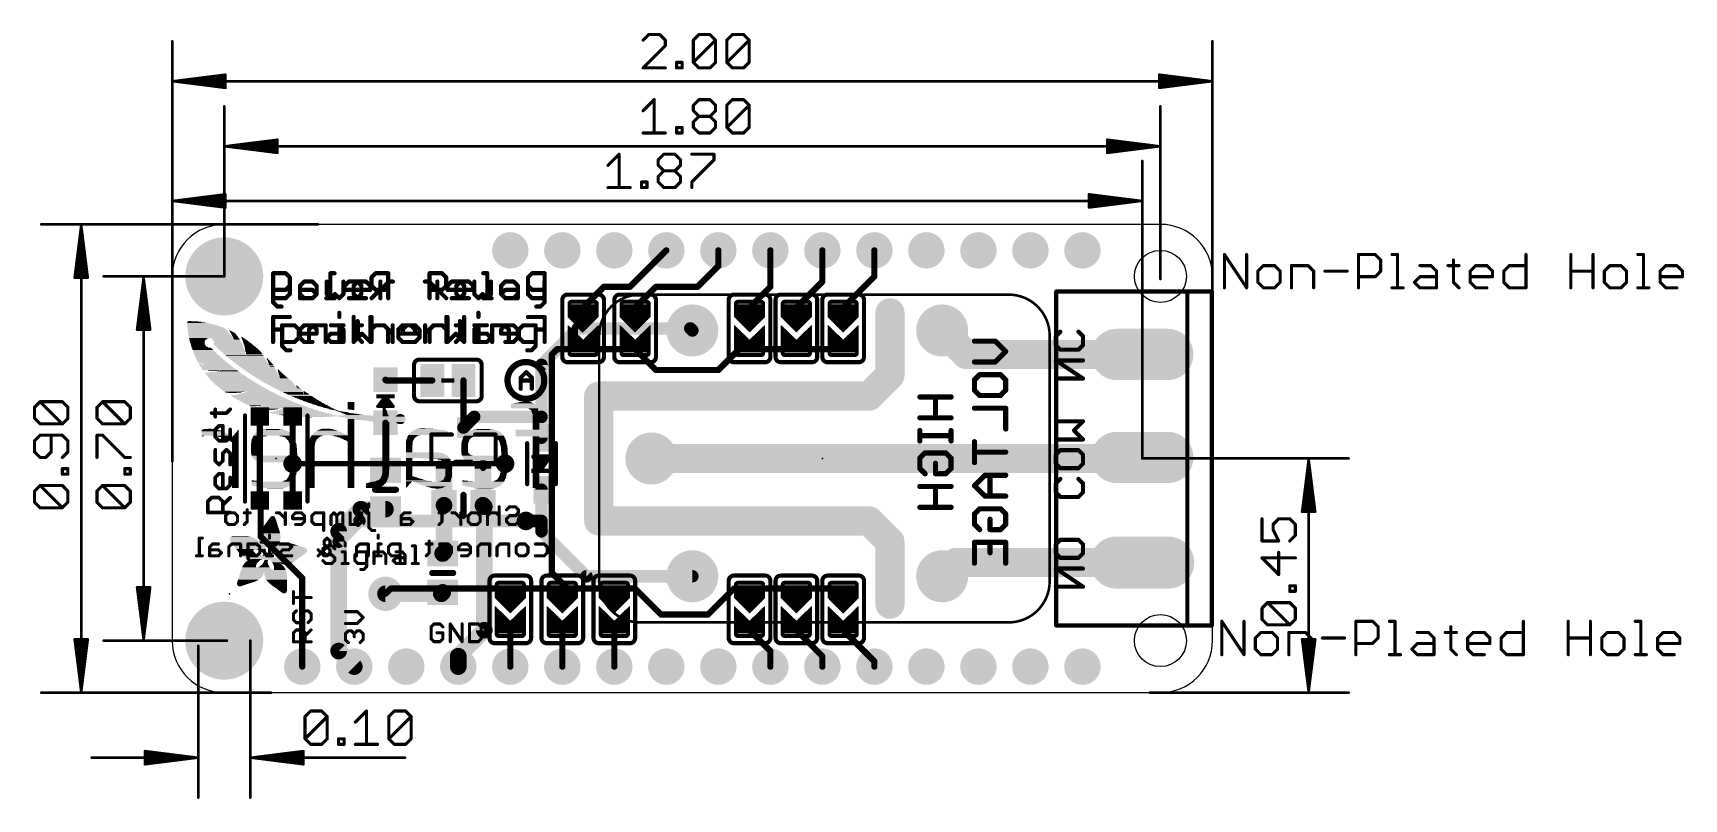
# Model space of a CAD drawing. Extents: x -6.8 to 73.8, y -5.2 to 32.2.
import ezdxf

# ---------------------------------------------------------------- set-up
doc = ezdxf.new("R2010")
doc.units = 0
for name, color, linetype in [('1', 12, 'CONTINUOUS'), ('16', 132, 'CONTINUOUS'), ('17', 110, 'CONTINUOUS'), ('18', 110, 'CONTINUOUS'), ('19', 53, 'CONTINUOUS'), ('20', 53, 'CONTINUOUS'), ('21', 40, 'CONTINUOUS'), ('22', 6, 'CONTINUOUS'), ('23', 53, 'CONTINUOUS'), ('24', 53, 'CONTINUOUS'), ('47', 253, 'CONTINUOUS')]:
    doc.layers.add(name, color=color, linetype=linetype)

# ---------------------------------------------------------------- blocks, each defined once
blk = doc.blocks.new('RECT')
blk.add_solid([(-0.5, -0.5), (0.5, -0.5), (-0.5, 0.5), (0.5, 0.5)])
blk = doc.blocks.new('LONGP100')
at = {"const_width": 1}
blk.add_lwpolyline([(-0.5, 0), (0.5, 0)], dxfattribs=at)
at = {"const_width": 0.5}
for points in [[(-0.5, 0.25, 1), (-0.5, -0.25)], [(0.5, -0.25, 1), (0.5, 0.25)]]:
    blk.add_lwpolyline(points, format="xyb", dxfattribs=at)
blk = doc.blocks.new('ROUNDP')
at = {"const_width": 0.5}
blk.add_lwpolyline([(0, -0.25, 1), (0, 0.25, 1), (0, -0.25)], format="xyb", dxfattribs=at)
blk = doc.blocks.new('RECT121920X243840R50')
at = {"const_width": 0.1905}
blk.add_lwpolyline([(0.2858, -0.5715), (0.2858, 0.5715, 0.4142), (0.1905, 0.6668), (-0.1905, 0.6668, 0.4142), (-0.2858, 0.5715), (-0.2858, -0.5715, 0.4142), (-0.1905, -0.6668), (0.1905, -0.6668, 0.4142)], format="xyb", close=True, dxfattribs=at)
blk.add_solid([(-0.2159, -0.5969), (0.2159, -0.5969), (-0.2159, 0.5969), (0.2159, 0.5969)])
blk = doc.blocks.new('ROUNDV')
at = {"const_width": 0.5}
blk.add_lwpolyline([(0, -0.25, 1), (0, 0.25, 1), (0, -0.25)], format="xyb", dxfattribs=at)

msp = doc.modelspace()

# ---------------------------------------------------------------- linework, layer by layer
at = {"layer": '1'}
for points, const_width in [([(18.034, 16.002), (19.812, 17.78)], 0.6096), ([(19.812, 17.78), (25.3, 17.78)], 0.6096), ([(25.3, 17.78), (25.4, 17.68)], 0.6096), ([(37.6, 17.68), (38.77, 16.51)], 1.4224), ([(38.77, 16.51), (47.371, 16.51)], 1.4224), ([(18.034, 13.462), (18.034, 16.002)], 0.6096), ([(10.414, 15.274), (10.448, 15.24)], 0.3048), ([(10.448, 15.24), (12.7, 15.24)], 0.3048), ([(14.224, 15.24), (14.224, 12.938)], 0.3048), ([(14.224, 12.938), (14.748, 13.462)], 0.6096), ([(14.748, 13.462), (18.034, 13.462)], 0.6096), ([(18.034, 12.446), (18.034, 13.462)], 0.6096), ([(4.28, 9.38), (4.28, 13.48)], 0.3048), ([(5.88, 11.176), (5.88, 13.48)], 0.3048), ([(10.414, 10.856), (10.414, 13.174)], 0.3048), ([(23.4, 11.43), (46.99, 11.43)], 1.4224), ([(46.99, 11.43), (47.04, 11.48)], 1.4224), ([(47.04, 11.48), (47.371, 11.48)], 1.4224), ([(5.88, 9.38), (5.88, 11.176)], 0.3048), ([(13.274, 10.938), (13.274, 9.144)], 0.8128), ([(15.174, 9.144), (15.174, 10.938)], 0.8128), ([(15.174, 10.938), (15.412, 11.176)], 0.254), ([(15.412, 11.176), (16.256, 11.176)], 0.254), ([(18.034, 8.382), (18.034, 9.906)], 0.6096), ([(4.318, 9.342), (4.28, 9.38)], 0.3048), ([(4.318, 7.62), (4.318, 9.342)], 0.3048), ([(8.128, 7.874), (9.21, 8.956)], 0.8128), ([(9.21, 8.956), (10.414, 8.956)], 0.8128), ([(13.274, 9.144), (13.274, 6.858)], 0.8128), ([(15.24, 9.078), (15.174, 9.144)], 0.8128), ([(15.24, 3.048), (15.24, 9.078)], 0.8128), ([(8.128, 2.032), (8.128, 7.874)], 0.8128), ([(17.272, 8.382), (18.034, 8.382)], 0.6096), ([(18.034, 7.874), (18.034, 8.382)], 0.6096), ([(20.228, 5.68), (18.034, 7.874)], 0.6096), ([(6.35, 5.588), (4.318, 7.62)], 0.3048), ([(13.274, 6.858), (13.208, 6.792)], 0.8128), ([(37.6, 5.68), (38.27, 6.35)], 1.4224), ([(38.27, 6.35), (47.371, 6.35)], 1.4224), ([(6.35, 1.27), (6.35, 5.588)], 0.3048), ([(25.4, 5.68), (20.228, 5.68)], 0.6096), ([(10.414, 4.826), (13.142, 4.826)], 0.8128), ([(13.142, 4.826), (13.208, 4.892)], 0.8128), ([(13.97, 1.778), (15.24, 3.048)], 0.8128), ([(8.89, 1.27), (8.128, 2.032)], 0.8128), ([(13.97, 1.27), (13.97, 1.778)], 0.8128)]:
    msp.add_lwpolyline(points, dxfattribs=dict(at, const_width=const_width))
for points, const_width in [([(19.812, 17.9324, 1), (19.812, 17.6276)], 0.3048), ([(19.9198, 17.6722, 1), (19.7042, 17.8878)], 0.3048), ([(25.4078, 17.8878, 1), (25.1922, 17.6722)], 0.3048), ([(25.2922, 17.5722, 1), (25.5078, 17.7878)], 0.3048), ([(25.3, 17.6276, 1), (25.3, 17.9324)], 0.3048), ([(37.8514, 17.9314, 1), (37.3486, 17.4286)], 0.7112), ([(38.77, 16.8656, 1), (38.77, 16.1544)], 0.7112), ([(38.5186, 16.2586, 1), (39.0214, 16.7614)], 0.7112), ([(47.371, 16.1544, 1), (47.371, 16.8656)], 0.7112), ([(17.9262, 16.1098, 1), (18.1418, 15.8942)], 0.3048), ([(18.1864, 16.002, 1), (17.8816, 16.002)], 0.3048), ([(10.4679, 15.3279, 1), (10.3601, 15.2201)], 0.1524), ([(10.448, 15.3162, 1), (10.448, 15.1638)], 0.1524), ([(10.3941, 15.1861, 1), (10.5019, 15.2939)], 0.1524), ([(12.7, 15.1638, 1), (12.7, 15.3162)], 0.1524), ([(14.3002, 15.24, 1), (14.1478, 15.24)], 0.1524), ([(14.748, 13.6144, 1), (14.748, 13.3096)], 0.3048), ([(14.8558, 13.3542, 1), (14.6402, 13.5698)], 0.3048), ([(18.1864, 13.462, 1), (17.8816, 13.462)], 0.3048), ([(18.034, 13.3096, 1), (18.034, 13.6144)], 0.3048), ([(4.3562, 13.48, 1), (4.2038, 13.48)], 0.1524), ([(5.9562, 13.48, 1), (5.8038, 13.48)], 0.1524), ([(10.4902, 13.174, 1), (10.3378, 13.174)], 0.1524), ([(14.1162, 13.0458, 1), (14.3318, 12.8302)], 0.3048), ([(14.1478, 12.938, 1), (14.3002, 12.938)], 0.1524), ([(17.8816, 13.462, 1), (18.1864, 13.462)], 0.3048), ([(17.8816, 12.446, 1), (18.1864, 12.446)], 0.3048), ([(23.4, 11.7856, 1), (23.4, 11.0744)], 0.7112), ([(47.04, 11.8356, 1), (47.04, 11.1244)], 0.7112), ([(47.2914, 11.2286, 1), (46.7886, 11.7314)], 0.7112), ([(46.99, 11.0744, 1), (46.99, 11.7856)], 0.7112), ([(47.371, 11.1244, 1), (47.371, 11.8356)], 0.7112), ([(5.9562, 11.176, 1), (5.8038, 11.176)], 0.1524), ([(13.4772, 10.938, 1), (13.0708, 10.938)], 0.4064), ([(15.3772, 10.938, 1), (14.9708, 10.938)], 0.4064), ([(15.412, 11.2395, 1), (15.412, 11.1125)], 0.127), ([(15.4569, 11.1311, 1), (15.3671, 11.2209)], 0.127), ([(16.256, 11.1125, 1), (16.256, 11.2395)], 0.127), ([(46.7386, 11.6814, 1), (47.2414, 11.1786)], 0.7112), ([(5.8038, 11.176, 1), (5.9562, 11.176)], 0.1524), ([(10.3378, 10.856, 1), (10.4902, 10.856)], 0.1524), ([(15.1291, 10.9829, 1), (15.2189, 10.8931)], 0.127), ([(18.1864, 9.906, 1), (17.8816, 9.906)], 0.3048), ([(4.3339, 9.4339, 1), (4.2261, 9.3261)], 0.1524), ([(4.2038, 9.38, 1), (4.3562, 9.38)], 0.1524), ([(4.3942, 9.342, 1), (4.2418, 9.342)], 0.1524), ([(4.2641, 9.2881, 1), (4.3719, 9.3959)], 0.1524), ([(5.8038, 9.38, 1), (5.9562, 9.38)], 0.1524), ([(9.21, 9.1592, 1), (9.21, 8.7528)], 0.4064), ([(9.3537, 8.8123, 1), (9.0663, 9.0997)], 0.4064), ([(10.414, 8.7528, 1), (10.414, 9.1592)], 0.4064), ([(13.4772, 9.144, 1), (13.0708, 9.144)], 0.4064), ([(13.0708, 9.144, 1), (13.4772, 9.144)], 0.4064), ([(15.3177, 9.2877, 1), (15.0303, 9.0003)], 0.4064), ([(14.9708, 9.144, 1), (15.3772, 9.144)], 0.4064), ([(15.4432, 9.078, 1), (15.0368, 9.078)], 0.4064), ([(15.0963, 8.9343, 1), (15.3837, 9.2217)], 0.4064), ([(8.3312, 7.874, 1), (7.9248, 7.874)], 0.4064), ([(7.9843, 8.0177, 1), (8.2717, 7.7303)], 0.4064), ([(17.272, 8.5344, 1), (17.272, 8.2296)], 0.3048), ([(18.1418, 7.9818, 1), (17.9262, 7.7662)], 0.3048), ([(18.1864, 8.382, 1), (17.8816, 8.382)], 0.3048), ([(17.8816, 8.382, 1), (18.1864, 8.382)], 0.3048), ([(18.034, 8.2296, 1), (18.034, 8.5344)], 0.3048), ([(4.3719, 7.6739, 1), (4.2641, 7.5661)], 0.1524), ([(4.2418, 7.62, 1), (4.3942, 7.62)], 0.1524), ([(13.4177, 6.7143, 1), (13.1303, 7.0017)], 0.4064), ([(17.8816, 7.874, 1), (18.1864, 7.874)], 0.3048), ([(13.0643, 6.9357, 1), (13.3517, 6.6483)], 0.4064), ([(13.0708, 6.858, 1), (13.4772, 6.858)], 0.4064), ([(38.27, 6.7056, 1), (38.27, 5.9944)], 0.7112), ([(38.5214, 6.0986, 1), (38.0186, 6.6014)], 0.7112), ([(47.371, 5.9944, 1), (47.371, 6.7056)], 0.7112), ([(6.4262, 5.588, 1), (6.2738, 5.588)], 0.1524), ([(6.2961, 5.5341, 1), (6.4039, 5.6419)], 0.1524), ([(20.228, 5.8324, 1), (20.228, 5.5276)], 0.3048), ([(20.1202, 5.5722, 1), (20.3358, 5.7878)], 0.3048), ([(25.4, 5.5276, 1), (25.4, 5.8324)], 0.3048), ([(37.3486, 5.9314, 1), (37.8514, 5.4286)], 0.7112), ([(10.414, 5.0292, 1), (10.414, 4.6228)], 0.4064), ([(12.9983, 4.9697, 1), (13.2857, 4.6823)], 0.4064), ([(13.3517, 4.7483, 1), (13.0643, 5.0357)], 0.4064), ([(13.142, 4.6228, 1), (13.142, 5.0292)], 0.4064), ([(15.0368, 3.048, 1), (15.4432, 3.048)], 0.4064), ([(15.3837, 2.9043, 1), (15.0963, 3.1917)], 0.4064), ([(8.2717, 2.1757, 1), (7.9843, 1.8883)], 0.4064), ([(7.9248, 2.032, 1), (8.3312, 2.032)], 0.4064), ([(8.7463, 1.1263, 1), (9.0337, 1.4137)], 0.4064), ([(14.1732, 1.778, 1), (13.7668, 1.778)], 0.4064), ([(13.8263, 1.9217, 1), (14.1137, 1.6343)], 0.4064), ([(6.2738, 1.27, 1), (6.4262, 1.27)], 0.1524), ([(13.7668, 1.27, 1), (14.1732, 1.27)], 0.4064)]:
    msp.add_lwpolyline(points, format="xyb", dxfattribs=dict(at, const_width=const_width))
at = {"layer": '16'}
for points, const_width in [([(22.352, 19.812), (24.13, 21.59)], 0.3048), ([(25.654, 19.812), (26.67, 20.828)], 0.3048), ([(26.67, 20.828), (26.67, 21.59)], 0.3048), ([(29.21, 19.812), (29.21, 21.59)], 0.3048), ([(31.75, 20.066), (31.75, 21.59)], 0.3048), ([(34.29, 20.32), (34.29, 21.59)], 0.3048), ([(30.48, 18.796), (31.75, 20.066)], 0.3048), ([(32.766, 18.796), (34.29, 20.32)], 0.3048), ([(20.066, 18.796), (21.082, 19.812)], 0.3048), ([(21.082, 19.812), (22.352, 19.812)], 0.3048), ([(22.606, 18.796), (23.622, 19.812)], 0.3048), ([(23.622, 19.812), (25.654, 19.812)], 0.3048), ([(28.194, 18.796), (29.21, 19.812)], 0.3048), ([(19.3294, 18.923), (19.3294, 18.3515)], 0.0508), ([(20.8026, 18.923), (19.3294, 18.923)], 0.0508), ([(19.3294, 18.8976), (20.8026, 18.8976)], 0.0508), ([(19.3294, 18.8468), (20.8026, 18.8468)], 0.0508), ([(19.3294, 18.796), (20.8026, 18.796)], 0.0508), ([(19.3294, 18.7452), (20.8026, 18.7452)], 0.0508), ([(19.3294, 18.6944), (20.8026, 18.6944)], 0.0508), ([(19.3294, 18.6436), (20.8026, 18.6436)], 0.0508), ([(19.3294, 18.5928), (20.8026, 18.5928)], 0.0508), ([(19.3294, 18.542), (20.8026, 18.542)], 0.0508), ([(20.8026, 18.3515), (20.8026, 18.923)], 0.0508), ([(21.8694, 18.923), (21.8694, 18.3515)], 0.0508), ([(23.3426, 18.923), (21.8694, 18.923)], 0.0508), ([(21.8694, 18.8976), (23.3426, 18.8976)], 0.0508), ([(21.8694, 18.8468), (23.3426, 18.8468)], 0.0508), ([(21.8694, 18.796), (23.3426, 18.796)], 0.0508), ([(21.8694, 18.7452), (23.3426, 18.7452)], 0.0508), ([(21.8694, 18.6944), (23.3426, 18.6944)], 0.0508), ([(21.8694, 18.6436), (23.3426, 18.6436)], 0.0508), ([(21.8694, 18.5928), (23.3426, 18.5928)], 0.0508), ([(21.8694, 18.542), (23.3426, 18.542)], 0.0508), ([(23.3426, 18.3515), (23.3426, 18.923)], 0.0508), ([(27.4574, 18.923), (27.4574, 18.3515)], 0.0508), ([(28.9306, 18.923), (27.4574, 18.923)], 0.0508), ([(27.4574, 18.8976), (28.9306, 18.8976)], 0.0508), ([(27.4574, 18.8468), (28.9306, 18.8468)], 0.0508), ([(27.4574, 18.796), (28.9306, 18.796)], 0.0508), ([(27.4574, 18.7452), (28.9306, 18.7452)], 0.0508), ([(27.4574, 18.6944), (28.9306, 18.6944)], 0.0508), ([(27.4574, 18.6436), (28.9306, 18.6436)], 0.0508), ([(27.4574, 18.5928), (28.9306, 18.5928)], 0.0508), ([(27.4574, 18.542), (28.9306, 18.542)], 0.0508), ([(28.9306, 18.3515), (28.9306, 18.923)], 0.0508), ([(29.7434, 18.923), (29.7434, 18.3515)], 0.0508), ([(31.2166, 18.923), (29.7434, 18.923)], 0.0508), ([(29.7434, 18.8976), (31.2166, 18.8976)], 0.0508), ([(29.7434, 18.8468), (31.2166, 18.8468)], 0.0508), ([(29.7434, 18.796), (31.2166, 18.796)], 0.0508), ([(29.7434, 18.7452), (31.2166, 18.7452)], 0.0508), ([(29.7434, 18.6944), (31.2166, 18.6944)], 0.0508), ([(29.7434, 18.6436), (31.2166, 18.6436)], 0.0508), ([(29.7434, 18.5928), (31.2166, 18.5928)], 0.0508), ([(29.7434, 18.542), (31.2166, 18.542)], 0.0508), ([(31.2166, 18.3515), (31.2166, 18.923)], 0.0508), ([(32.0294, 18.923), (32.0294, 18.3515)], 0.0508), ([(33.5026, 18.923), (32.0294, 18.923)], 0.0508), ([(32.0294, 18.8976), (33.5026, 18.8976)], 0.0508), ([(32.0294, 18.8468), (33.5026, 18.8468)], 0.0508), ([(32.0294, 18.796), (33.5026, 18.796)], 0.0508), ([(32.0294, 18.7452), (33.5026, 18.7452)], 0.0508), ([(32.0294, 18.6944), (33.5026, 18.6944)], 0.0508), ([(32.0294, 18.6436), (33.5026, 18.6436)], 0.0508), ([(32.0294, 18.5928), (33.5026, 18.5928)], 0.0508), ([(32.0294, 18.542), (33.5026, 18.542)], 0.0508), ([(33.5026, 18.3515), (33.5026, 18.923)], 0.0508), ([(19.3294, 18.4912), (20.8026, 18.4912)], 0.0508), ([(19.3294, 18.4404), (20.8026, 18.4404)], 0.0508), ([(19.3294, 18.3896), (20.8026, 18.3896)], 0.0508), ([(19.3294, 18.3515), (20.066, 17.6149)], 0.0508), ([(19.3294, 17.907), (20.066, 17.1958)], 0.0508), ([(19.3294, 16.637), (19.3294, 17.907)], 0.0508), ([(19.3294, 17.8816), (19.3557, 17.8816)], 0.0508), ([(19.3294, 17.8308), (19.4083, 17.8308)], 0.0508), ([(19.3294, 17.78), (19.4609, 17.78)], 0.0508), ([(19.3294, 17.7292), (19.5136, 17.7292)], 0.0508), ([(19.3421, 18.3388), (20.7899, 18.3388)], 0.0508), ([(19.3929, 18.288), (20.7391, 18.288)], 0.0508), ([(19.4437, 18.2372), (20.6883, 18.2372)], 0.0508), ([(19.4945, 18.1864), (20.6375, 18.1864)], 0.0508), ([(19.5453, 18.1356), (20.5867, 18.1356)], 0.0508), ([(19.5961, 18.0848), (20.5359, 18.0848)], 0.0508), ([(19.6469, 18.034), (20.4851, 18.034)], 0.0508), ([(19.6977, 17.9832), (20.4343, 17.9832)], 0.0508), ([(19.7485, 17.9324), (20.3835, 17.9324)], 0.0508), ([(19.7993, 17.8816), (20.3327, 17.8816)], 0.0508), ([(19.8501, 17.8308), (20.2819, 17.8308)], 0.0508), ([(19.9009, 17.78), (20.2311, 17.78)], 0.0508), ([(19.9517, 17.7292), (20.1803, 17.7292)], 0.0508), ([(20.066, 17.6149), (20.8026, 18.3515)], 0.0508), ([(20.066, 17.1958), (20.8026, 17.907)], 0.0508), ([(20.6184, 17.7292), (20.8026, 17.7292)], 0.0508), ([(20.6711, 17.78), (20.8026, 17.78)], 0.0508), ([(20.7237, 17.8308), (20.8026, 17.8308)], 0.0508), ([(20.7763, 17.8816), (20.8026, 17.8816)], 0.0508), ([(20.8026, 17.907), (20.8026, 16.637)], 0.0508), ([(21.8694, 18.4912), (23.3426, 18.4912)], 0.0508), ([(21.8694, 18.4404), (23.3426, 18.4404)], 0.0508), ([(21.8694, 18.3896), (23.3426, 18.3896)], 0.0508), ([(21.8694, 18.3515), (22.606, 17.6149)], 0.0508), ([(21.8694, 17.907), (22.606, 17.1958)], 0.0508), ([(21.8694, 16.637), (21.8694, 17.907)], 0.0508), ([(21.8694, 17.8816), (21.8957, 17.8816)], 0.0508), ([(21.8694, 17.8308), (21.9483, 17.8308)], 0.0508), ([(21.8694, 17.78), (22.0009, 17.78)], 0.0508), ([(21.8694, 17.7292), (22.0536, 17.7292)], 0.0508), ([(21.8821, 18.3388), (23.3299, 18.3388)], 0.0508), ([(21.9329, 18.288), (23.2791, 18.288)], 0.0508), ([(21.9837, 18.2372), (23.2283, 18.2372)], 0.0508), ([(22.0345, 18.1864), (23.1775, 18.1864)], 0.0508), ([(22.0853, 18.1356), (23.1267, 18.1356)], 0.0508), ([(22.1361, 18.0848), (23.0759, 18.0848)], 0.0508), ([(22.1869, 18.034), (23.0251, 18.034)], 0.0508), ([(22.2377, 17.9832), (22.9743, 17.9832)], 0.0508), ([(22.2885, 17.9324), (22.9235, 17.9324)], 0.0508), ([(22.3393, 17.8816), (22.8727, 17.8816)], 0.0508), ([(22.3901, 17.8308), (22.8219, 17.8308)], 0.0508), ([(22.4409, 17.78), (22.7711, 17.78)], 0.0508), ([(22.4917, 17.7292), (22.7203, 17.7292)], 0.0508), ([(22.606, 17.6149), (23.3426, 18.3515)], 0.0508), ([(22.606, 17.1958), (23.3426, 17.907)], 0.0508), ([(23.1585, 17.7292), (23.3426, 17.7292)], 0.0508), ([(23.2111, 17.78), (23.3426, 17.78)], 0.0508), ([(23.2637, 17.8308), (23.3426, 17.8308)], 0.0508), ([(23.3163, 17.8816), (23.3426, 17.8816)], 0.0508), ([(23.3426, 17.907), (23.3426, 16.637)], 0.0508), ([(27.4574, 18.4912), (28.9306, 18.4912)], 0.0508), ([(27.4574, 18.4404), (28.9306, 18.4404)], 0.0508), ([(27.4574, 18.3896), (28.9306, 18.3896)], 0.0508), ([(27.4574, 18.3515), (28.194, 17.6149)], 0.0508), ([(27.4574, 17.907), (28.194, 17.1958)], 0.0508), ([(27.4574, 16.637), (27.4574, 17.907)], 0.0508), ([(27.4574, 17.8816), (27.4837, 17.8816)], 0.0508), ([(27.4574, 17.8308), (27.5363, 17.8308)], 0.0508), ([(27.4574, 17.78), (27.5889, 17.78)], 0.0508), ([(27.4574, 17.7292), (27.6416, 17.7292)], 0.0508), ([(27.4701, 18.3388), (28.9179, 18.3388)], 0.0508), ([(27.5209, 18.288), (28.8671, 18.288)], 0.0508), ([(27.5717, 18.2372), (28.8163, 18.2372)], 0.0508), ([(27.6225, 18.1864), (28.7655, 18.1864)], 0.0508), ([(27.6733, 18.1356), (28.7147, 18.1356)], 0.0508), ([(27.7241, 18.0848), (28.6639, 18.0848)], 0.0508), ([(27.7749, 18.034), (28.6131, 18.034)], 0.0508), ([(27.8257, 17.9832), (28.5623, 17.9832)], 0.0508), ([(27.8765, 17.9324), (28.5115, 17.9324)], 0.0508), ([(27.9273, 17.8816), (28.4607, 17.8816)], 0.0508), ([(27.9781, 17.8308), (28.4099, 17.8308)], 0.0508), ([(28.0289, 17.78), (28.3591, 17.78)], 0.0508), ([(28.0797, 17.7292), (28.3083, 17.7292)], 0.0508), ([(28.194, 17.6149), (28.9306, 18.3515)], 0.0508), ([(28.194, 17.1958), (28.9306, 17.907)], 0.0508), ([(28.7465, 17.7292), (28.9306, 17.7292)], 0.0508), ([(28.7991, 17.78), (28.9306, 17.78)], 0.0508), ([(28.8517, 17.8308), (28.9306, 17.8308)], 0.0508), ([(28.9043, 17.8816), (28.9306, 17.8816)], 0.0508), ([(28.9306, 17.907), (28.9306, 16.637)], 0.0508), ([(29.7434, 18.4912), (31.2166, 18.4912)], 0.0508), ([(29.7434, 18.4404), (31.2166, 18.4404)], 0.0508), ([(29.7434, 18.3896), (31.2166, 18.3896)], 0.0508), ([(29.7434, 18.3515), (30.48, 17.6149)], 0.0508), ([(29.7434, 17.907), (30.48, 17.1958)], 0.0508), ([(29.7434, 16.637), (29.7434, 17.907)], 0.0508), ([(29.7434, 17.8816), (29.7697, 17.8816)], 0.0508), ([(29.7434, 17.8308), (29.8223, 17.8308)], 0.0508), ([(29.7434, 17.78), (29.8749, 17.78)], 0.0508), ([(29.7434, 17.7292), (29.9276, 17.7292)], 0.0508), ([(29.7561, 18.3388), (31.2039, 18.3388)], 0.0508), ([(29.8069, 18.288), (31.1531, 18.288)], 0.0508), ([(29.8577, 18.2372), (31.1023, 18.2372)], 0.0508), ([(29.9085, 18.1864), (31.0515, 18.1864)], 0.0508), ([(29.9593, 18.1356), (31.0007, 18.1356)], 0.0508), ([(30.0101, 18.0848), (30.9499, 18.0848)], 0.0508), ([(30.0609, 18.034), (30.8991, 18.034)], 0.0508), ([(30.1117, 17.9832), (30.8483, 17.9832)], 0.0508), ([(30.1625, 17.9324), (30.7975, 17.9324)], 0.0508), ([(30.2133, 17.8816), (30.7467, 17.8816)], 0.0508), ([(30.2641, 17.8308), (30.6959, 17.8308)], 0.0508), ([(30.3149, 17.78), (30.6451, 17.78)], 0.0508), ([(30.3657, 17.7292), (30.5943, 17.7292)], 0.0508), ([(30.48, 17.6149), (31.2166, 18.3515)], 0.0508), ([(30.48, 17.1958), (31.2166, 17.907)], 0.0508), ([(31.0325, 17.7292), (31.2166, 17.7292)], 0.0508), ([(31.0851, 17.78), (31.2166, 17.78)], 0.0508), ([(31.1377, 17.8308), (31.2166, 17.8308)], 0.0508), ([(31.1903, 17.8816), (31.2166, 17.8816)], 0.0508), ([(31.2166, 17.907), (31.2166, 16.637)], 0.0508), ([(32.0294, 18.4912), (33.5026, 18.4912)], 0.0508), ([(32.0294, 18.4404), (33.5026, 18.4404)], 0.0508), ([(32.0294, 18.3896), (33.5026, 18.3896)], 0.0508), ([(32.0294, 18.3515), (32.766, 17.6149)], 0.0508), ([(32.0294, 17.907), (32.766, 17.1958)], 0.0508), ([(32.0294, 16.637), (32.0294, 17.907)], 0.0508), ([(32.0294, 17.8816), (32.0557, 17.8816)], 0.0508), ([(32.0294, 17.8308), (32.1083, 17.8308)], 0.0508), ([(32.0294, 17.78), (32.1609, 17.78)], 0.0508), ([(32.0294, 17.7292), (32.2136, 17.7292)], 0.0508), ([(32.0421, 18.3388), (33.4899, 18.3388)], 0.0508), ([(32.0929, 18.288), (33.4391, 18.288)], 0.0508), ([(32.1437, 18.2372), (33.3883, 18.2372)], 0.0508), ([(32.1945, 18.1864), (33.3375, 18.1864)], 0.0508), ([(32.2453, 18.1356), (33.2867, 18.1356)], 0.0508), ([(32.2961, 18.0848), (33.2359, 18.0848)], 0.0508), ([(32.3469, 18.034), (33.1851, 18.034)], 0.0508), ([(32.3977, 17.9832), (33.1343, 17.9832)], 0.0508), ([(32.4485, 17.9324), (33.0835, 17.9324)], 0.0508), ([(32.4993, 17.8816), (33.0327, 17.8816)], 0.0508), ([(32.5501, 17.8308), (32.9819, 17.8308)], 0.0508), ([(32.6009, 17.78), (32.9311, 17.78)], 0.0508), ([(32.6517, 17.7292), (32.8803, 17.7292)], 0.0508), ([(32.766, 17.6149), (33.5026, 18.3515)], 0.0508), ([(32.766, 17.1958), (33.5026, 17.907)], 0.0508), ([(33.3184, 17.7292), (33.5026, 17.7292)], 0.0508), ([(33.3711, 17.78), (33.5026, 17.78)], 0.0508), ([(33.4237, 17.8308), (33.5026, 17.8308)], 0.0508), ([(33.4763, 17.8816), (33.5026, 17.8816)], 0.0508), ([(33.5026, 17.907), (33.5026, 16.637)], 0.0508), ([(19.3294, 17.6784), (19.5662, 17.6784)], 0.0508), ([(19.3294, 17.6276), (19.6188, 17.6276)], 0.0508), ([(19.3294, 17.5768), (19.6714, 17.5768)], 0.0508), ([(19.3294, 17.526), (19.724, 17.526)], 0.0508), ([(19.3294, 17.4752), (19.7766, 17.4752)], 0.0508), ([(19.3294, 17.4244), (19.8292, 17.4244)], 0.0508), ([(19.3294, 17.3736), (19.8819, 17.3736)], 0.0508), ([(19.3294, 17.3228), (19.9345, 17.3228)], 0.0508), ([(19.3294, 17.272), (19.9871, 17.272)], 0.0508), ([(19.3294, 17.2212), (20.0397, 17.2212)], 0.0508), ([(19.3294, 17.1704), (20.8026, 17.1704)], 0.0508), ([(19.3294, 17.1196), (20.8026, 17.1196)], 0.0508), ([(19.3294, 17.0688), (20.8026, 17.0688)], 0.0508), ([(19.3294, 17.018), (20.8026, 17.018)], 0.0508), ([(19.3294, 16.9672), (20.8026, 16.9672)], 0.0508), ([(19.3294, 16.9164), (20.8026, 16.9164)], 0.0508), ([(20.0025, 17.6784), (20.1295, 17.6784)], 0.0508), ([(20.0533, 17.6276), (20.0787, 17.6276)], 0.0508), ([(20.0923, 17.2212), (20.8026, 17.2212)], 0.0508), ([(20.1449, 17.272), (20.8026, 17.272)], 0.0508), ([(20.1975, 17.3228), (20.8026, 17.3228)], 0.0508), ([(20.2502, 17.3736), (20.8026, 17.3736)], 0.0508), ([(20.3028, 17.4244), (20.8026, 17.4244)], 0.0508), ([(20.3554, 17.4752), (20.8026, 17.4752)], 0.0508), ([(20.408, 17.526), (20.8026, 17.526)], 0.0508), ([(20.4606, 17.5768), (20.8026, 17.5768)], 0.0508), ([(20.5132, 17.6276), (20.8026, 17.6276)], 0.0508), ([(20.5658, 17.6784), (20.8026, 17.6784)], 0.0508), ([(21.8694, 17.6784), (22.1062, 17.6784)], 0.0508), ([(21.8694, 17.6276), (22.1588, 17.6276)], 0.0508), ([(21.8694, 17.5768), (22.2114, 17.5768)], 0.0508), ([(21.8694, 17.526), (22.264, 17.526)], 0.0508), ([(21.8694, 17.4752), (22.3166, 17.4752)], 0.0508), ([(21.8694, 17.4244), (22.3692, 17.4244)], 0.0508), ([(21.8694, 17.3736), (22.4219, 17.3736)], 0.0508), ([(21.8694, 17.3228), (22.4745, 17.3228)], 0.0508), ([(21.8694, 17.272), (22.5271, 17.272)], 0.0508), ([(21.8694, 17.2212), (22.5797, 17.2212)], 0.0508), ([(21.8694, 17.1704), (23.3426, 17.1704)], 0.0508), ([(21.8694, 17.1196), (23.3426, 17.1196)], 0.0508), ([(21.8694, 17.0688), (23.3426, 17.0688)], 0.0508), ([(21.8694, 17.018), (23.3426, 17.018)], 0.0508), ([(21.8694, 16.9672), (23.3426, 16.9672)], 0.0508), ([(21.8694, 16.9164), (23.3426, 16.9164)], 0.0508), ([(22.5425, 17.6784), (22.6695, 17.6784)], 0.0508), ([(22.5933, 17.6276), (22.6187, 17.6276)], 0.0508), ([(22.6323, 17.2212), (23.3426, 17.2212)], 0.0508), ([(22.6849, 17.272), (23.3426, 17.272)], 0.0508), ([(22.7375, 17.3228), (23.3426, 17.3228)], 0.0508), ([(22.7902, 17.3736), (23.3426, 17.3736)], 0.0508), ([(22.8428, 17.4244), (23.3426, 17.4244)], 0.0508), ([(22.8954, 17.4752), (23.3426, 17.4752)], 0.0508), ([(22.948, 17.526), (23.3426, 17.526)], 0.0508), ([(23.0006, 17.5768), (23.3426, 17.5768)], 0.0508), ([(23.0532, 17.6276), (23.3426, 17.6276)], 0.0508), ([(23.1058, 17.6784), (23.3426, 17.6784)], 0.0508), ([(27.4574, 17.6784), (27.6942, 17.6784)], 0.0508), ([(27.4574, 17.6276), (27.7468, 17.6276)], 0.0508), ([(27.4574, 17.5768), (27.7994, 17.5768)], 0.0508), ([(27.4574, 17.526), (27.852, 17.526)], 0.0508), ([(27.4574, 17.4752), (27.9046, 17.4752)], 0.0508), ([(27.4574, 17.4244), (27.9572, 17.4244)], 0.0508), ([(27.4574, 17.3736), (28.0099, 17.3736)], 0.0508), ([(27.4574, 17.3228), (28.0625, 17.3228)], 0.0508), ([(27.4574, 17.272), (28.1151, 17.272)], 0.0508), ([(27.4574, 17.2212), (28.1677, 17.2212)], 0.0508), ([(27.4574, 17.1704), (28.9306, 17.1704)], 0.0508), ([(27.4574, 17.1196), (28.9306, 17.1196)], 0.0508), ([(27.4574, 17.0688), (28.9306, 17.0688)], 0.0508), ([(27.4574, 17.018), (28.9306, 17.018)], 0.0508), ([(27.4574, 16.9672), (28.9306, 16.9672)], 0.0508), ([(27.4574, 16.9164), (28.9306, 16.9164)], 0.0508), ([(28.1305, 17.6784), (28.2575, 17.6784)], 0.0508), ([(28.1813, 17.6276), (28.2067, 17.6276)], 0.0508), ([(28.2203, 17.2212), (28.9306, 17.2212)], 0.0508), ([(28.2729, 17.272), (28.9306, 17.272)], 0.0508), ([(28.3255, 17.3228), (28.9306, 17.3228)], 0.0508), ([(28.3782, 17.3736), (28.9306, 17.3736)], 0.0508), ([(28.4308, 17.4244), (28.9306, 17.4244)], 0.0508), ([(28.4834, 17.4752), (28.9306, 17.4752)], 0.0508), ([(28.536, 17.526), (28.9306, 17.526)], 0.0508), ([(28.5886, 17.5768), (28.9306, 17.5768)], 0.0508), ([(28.6412, 17.6276), (28.9306, 17.6276)], 0.0508), ([(28.6938, 17.6784), (28.9306, 17.6784)], 0.0508), ([(29.7434, 17.6784), (29.9802, 17.6784)], 0.0508), ([(29.7434, 17.6276), (30.0328, 17.6276)], 0.0508), ([(29.7434, 17.5768), (30.0854, 17.5768)], 0.0508), ([(29.7434, 17.526), (30.138, 17.526)], 0.0508), ([(29.7434, 17.4752), (30.1906, 17.4752)], 0.0508), ([(29.7434, 17.4244), (30.2432, 17.4244)], 0.0508), ([(29.7434, 17.3736), (30.2959, 17.3736)], 0.0508), ([(29.7434, 17.3228), (30.3485, 17.3228)], 0.0508), ([(29.7434, 17.272), (30.4011, 17.272)], 0.0508), ([(29.7434, 17.2212), (30.4537, 17.2212)], 0.0508), ([(29.7434, 17.1704), (31.2166, 17.1704)], 0.0508), ([(29.7434, 17.1196), (31.2166, 17.1196)], 0.0508), ([(29.7434, 17.0688), (31.2166, 17.0688)], 0.0508), ([(29.7434, 17.018), (31.2166, 17.018)], 0.0508), ([(29.7434, 16.9672), (31.2166, 16.9672)], 0.0508), ([(29.7434, 16.9164), (31.2166, 16.9164)], 0.0508), ([(30.4165, 17.6784), (30.5435, 17.6784)], 0.0508), ([(30.4673, 17.6276), (30.4927, 17.6276)], 0.0508), ([(30.5063, 17.2212), (31.2166, 17.2212)], 0.0508), ([(30.5589, 17.272), (31.2166, 17.272)], 0.0508), ([(30.6115, 17.3228), (31.2166, 17.3228)], 0.0508), ([(30.6642, 17.3736), (31.2166, 17.3736)], 0.0508), ([(30.7168, 17.4244), (31.2166, 17.4244)], 0.0508), ([(30.7694, 17.4752), (31.2166, 17.4752)], 0.0508), ([(30.822, 17.526), (31.2166, 17.526)], 0.0508), ([(30.8746, 17.5768), (31.2166, 17.5768)], 0.0508), ([(30.9272, 17.6276), (31.2166, 17.6276)], 0.0508), ([(30.9798, 17.6784), (31.2166, 17.6784)], 0.0508), ([(32.0294, 17.6784), (32.2662, 17.6784)], 0.0508), ([(32.0294, 17.6276), (32.3188, 17.6276)], 0.0508), ([(32.0294, 17.5768), (32.3714, 17.5768)], 0.0508), ([(32.0294, 17.526), (32.424, 17.526)], 0.0508), ([(32.0294, 17.4752), (32.4766, 17.4752)], 0.0508), ([(32.0294, 17.4244), (32.5292, 17.4244)], 0.0508), ([(32.0294, 17.3736), (32.5819, 17.3736)], 0.0508), ([(32.0294, 17.3228), (32.6345, 17.3228)], 0.0508), ([(32.0294, 17.272), (32.6871, 17.272)], 0.0508), ([(32.0294, 17.2212), (32.7397, 17.2212)], 0.0508), ([(32.0294, 17.1704), (33.5026, 17.1704)], 0.0508), ([(32.0294, 17.1196), (33.5026, 17.1196)], 0.0508), ([(32.0294, 17.0688), (33.5026, 17.0688)], 0.0508), ([(32.0294, 17.018), (33.5026, 17.018)], 0.0508), ([(32.0294, 16.9672), (33.5026, 16.9672)], 0.0508), ([(32.0294, 16.9164), (33.5026, 16.9164)], 0.0508), ([(32.7025, 17.6784), (32.8295, 17.6784)], 0.0508), ([(32.7533, 17.6276), (32.7787, 17.6276)], 0.0508), ([(32.7923, 17.2212), (33.5026, 17.2212)], 0.0508), ([(32.8449, 17.272), (33.5026, 17.272)], 0.0508), ([(32.8975, 17.3228), (33.5026, 17.3228)], 0.0508), ([(32.9502, 17.3736), (33.5026, 17.3736)], 0.0508), ([(33.0028, 17.4244), (33.5026, 17.4244)], 0.0508), ([(33.0554, 17.4752), (33.5026, 17.4752)], 0.0508), ([(33.108, 17.526), (33.5026, 17.526)], 0.0508), ([(33.1606, 17.5768), (33.5026, 17.5768)], 0.0508), ([(33.2132, 17.6276), (33.5026, 17.6276)], 0.0508), ([(33.2658, 17.6784), (33.5026, 17.6784)], 0.0508), ([(18.542, 16.51), (18.796, 16.764)], 0.3048), ([(18.542, 5.842), (18.542, 16.51)], 0.3048), ([(18.796, 16.764), (20.066, 16.764)], 0.3048), ([(19.3294, 16.8656), (20.8026, 16.8656)], 0.0508), ([(19.3294, 16.8148), (20.8026, 16.8148)], 0.0508), ([(19.3294, 16.764), (20.8026, 16.764)], 0.0508), ([(19.3294, 16.7132), (20.8026, 16.7132)], 0.0508), ([(19.3294, 16.6624), (20.8026, 16.6624)], 0.0508), ([(20.8026, 16.637), (19.3294, 16.637)], 0.0508), ([(22.606, 16.764), (20.066, 16.764)], 0.3048), ([(21.8694, 16.8656), (23.3426, 16.8656)], 0.0508), ([(21.8694, 16.8148), (23.3426, 16.8148)], 0.0508), ([(21.8694, 16.764), (23.3426, 16.764)], 0.0508), ([(21.8694, 16.7132), (23.3426, 16.7132)], 0.0508), ([(21.8694, 16.6624), (23.3426, 16.6624)], 0.0508), ([(23.3426, 16.637), (21.8694, 16.637)], 0.0508), ([(23.622, 15.748), (22.606, 16.764)], 0.3048), ([(27.686, 16.764), (26.67, 15.748)], 0.3048), ([(27.4574, 16.8656), (28.9306, 16.8656)], 0.0508), ([(27.4574, 16.8148), (28.9306, 16.8148)], 0.0508), ([(27.4574, 16.764), (28.9306, 16.764)], 0.0508), ([(27.4574, 16.7132), (28.9306, 16.7132)], 0.0508), ([(27.4574, 16.6624), (28.9306, 16.6624)], 0.0508), ([(28.9306, 16.637), (27.4574, 16.637)], 0.0508), ([(28.194, 16.764), (27.686, 16.764)], 0.3048), ([(30.48, 16.764), (28.194, 16.764)], 0.3048), ([(29.7434, 16.8656), (31.2166, 16.8656)], 0.0508), ([(29.7434, 16.8148), (31.2166, 16.8148)], 0.0508), ([(29.7434, 16.764), (31.2166, 16.764)], 0.0508), ([(29.7434, 16.7132), (31.2166, 16.7132)], 0.0508), ([(29.7434, 16.6624), (31.2166, 16.6624)], 0.0508), ([(31.2166, 16.637), (29.7434, 16.637)], 0.0508), ([(32.766, 16.764), (30.48, 16.764)], 0.3048), ([(32.0294, 16.8656), (33.5026, 16.8656)], 0.0508), ([(32.0294, 16.8148), (33.5026, 16.8148)], 0.0508), ([(32.0294, 16.764), (33.5026, 16.764)], 0.0508), ([(32.0294, 16.7132), (33.5026, 16.7132)], 0.0508), ([(32.0294, 16.6624), (33.5026, 16.6624)], 0.0508), ([(33.5026, 16.637), (32.0294, 16.637)], 0.0508), ([(26.67, 15.748), (23.622, 15.748)], 0.3048), ([(16.256, 11.176), (5.88, 11.176)], 0.254), ([(8.128, 7.366), (9.144, 8.382)], 0.6096), ([(9.144, 8.382), (17.272, 8.382)], 0.6096), ([(8.128, 2.032), (8.128, 7.366)], 0.6096), ([(19.304, 5.08), (18.542, 5.842)], 0.3048), ([(10.668, 5.08), (10.414, 4.826)], 0.3048), ([(16.51, 5.08), (10.668, 5.08)], 0.3048), ([(15.7734, 5.207), (15.7734, 4.6355)], 0.0508), ([(17.2466, 5.207), (15.7734, 5.207)], 0.0508), ([(15.7734, 5.1816), (17.2466, 5.1816)], 0.0508), ([(15.7734, 5.1308), (17.2466, 5.1308)], 0.0508), ([(15.7734, 5.08), (17.2466, 5.08)], 0.0508), ([(15.7734, 5.0292), (17.2466, 5.0292)], 0.0508), ([(15.7734, 4.9784), (17.2466, 4.9784)], 0.0508), ([(15.7734, 4.9276), (17.2466, 4.9276)], 0.0508), ([(15.7734, 4.8768), (17.2466, 4.8768)], 0.0508), ([(15.7734, 4.826), (17.2466, 4.826)], 0.0508), ([(19.05, 5.08), (16.51, 5.08)], 0.3048), ([(17.2466, 4.6355), (17.2466, 5.207)], 0.0508), ([(18.3134, 5.207), (18.3134, 4.6355)], 0.0508), ([(19.7866, 5.207), (18.3134, 5.207)], 0.0508), ([(18.3134, 5.1816), (19.7866, 5.1816)], 0.0508), ([(18.3134, 5.1308), (19.7866, 5.1308)], 0.0508), ([(18.3134, 5.08), (19.7866, 5.08)], 0.0508), ([(18.3134, 5.0292), (19.7866, 5.0292)], 0.0508), ([(18.3134, 4.9784), (19.7866, 4.9784)], 0.0508), ([(18.3134, 4.9276), (19.7866, 4.9276)], 0.0508), ([(18.3134, 4.8768), (19.7866, 4.8768)], 0.0508), ([(18.3134, 4.826), (19.7866, 4.826)], 0.0508), ([(21.59, 5.08), (19.05, 5.08)], 0.3048), ([(19.7866, 4.6355), (19.7866, 5.207)], 0.0508), ([(20.8534, 5.207), (20.8534, 4.6355)], 0.0508), ([(22.3266, 5.207), (20.8534, 5.207)], 0.0508), ([(20.8534, 5.1816), (22.3266, 5.1816)], 0.0508), ([(20.8534, 5.1308), (22.3266, 5.1308)], 0.0508), ([(20.8534, 5.08), (22.3266, 5.08)], 0.0508), ([(20.8534, 5.0292), (22.3266, 5.0292)], 0.0508), ([(20.8534, 4.9784), (22.3266, 4.9784)], 0.0508), ([(20.8534, 4.9276), (22.3266, 4.9276)], 0.0508), ([(20.8534, 4.8768), (22.3266, 4.8768)], 0.0508), ([(20.8534, 4.826), (22.3266, 4.826)], 0.0508), ([(21.59, 5.08), (22.606, 5.08)], 0.3048), ([(22.3266, 4.6355), (22.3266, 5.207)], 0.0508), ([(22.606, 5.08), (23.876, 3.81)], 0.3048), ([(26.162, 3.81), (27.432, 5.08)], 0.3048), ([(27.432, 5.08), (28.194, 5.08)], 0.3048), ([(27.4574, 5.207), (27.4574, 4.6355)], 0.0508), ([(28.9306, 5.207), (27.4574, 5.207)], 0.0508), ([(27.4574, 5.1816), (28.9306, 5.1816)], 0.0508), ([(27.4574, 5.1308), (28.9306, 5.1308)], 0.0508), ([(27.4574, 5.08), (28.9306, 5.08)], 0.0508), ([(27.4574, 5.0292), (28.9306, 5.0292)], 0.0508), ([(27.4574, 4.9784), (28.9306, 4.9784)], 0.0508), ([(27.4574, 4.9276), (28.9306, 4.9276)], 0.0508), ([(27.4574, 4.8768), (28.9306, 4.8768)], 0.0508), ([(27.4574, 4.826), (28.9306, 4.826)], 0.0508), ([(30.48, 5.08), (28.194, 5.08)], 0.3048), ([(28.9306, 4.6355), (28.9306, 5.207)], 0.0508), ([(29.7434, 5.207), (29.7434, 4.6355)], 0.0508), ([(31.2166, 5.207), (29.7434, 5.207)], 0.0508), ([(29.7434, 5.1816), (31.2166, 5.1816)], 0.0508), ([(29.7434, 5.1308), (31.2166, 5.1308)], 0.0508), ([(29.7434, 5.08), (31.2166, 5.08)], 0.0508), ([(29.7434, 5.0292), (31.2166, 5.0292)], 0.0508), ([(29.7434, 4.9784), (31.2166, 4.9784)], 0.0508), ([(29.7434, 4.9276), (31.2166, 4.9276)], 0.0508), ([(29.7434, 4.8768), (31.2166, 4.8768)], 0.0508), ([(29.7434, 4.826), (31.2166, 4.826)], 0.0508), ([(32.766, 5.08), (30.48, 5.08)], 0.3048), ([(31.2166, 4.6355), (31.2166, 5.207)], 0.0508), ([(32.0294, 5.207), (32.0294, 4.6355)], 0.0508), ([(33.5026, 5.207), (32.0294, 5.207)], 0.0508), ([(32.0294, 5.1816), (33.5026, 5.1816)], 0.0508), ([(32.0294, 5.1308), (33.5026, 5.1308)], 0.0508), ([(32.0294, 5.08), (33.5026, 5.08)], 0.0508), ([(32.0294, 5.0292), (33.5026, 5.0292)], 0.0508), ([(32.0294, 4.9784), (33.5026, 4.9784)], 0.0508), ([(32.0294, 4.9276), (33.5026, 4.9276)], 0.0508), ([(32.0294, 4.8768), (33.5026, 4.8768)], 0.0508), ([(32.0294, 4.826), (33.5026, 4.826)], 0.0508), ([(33.5026, 4.6355), (33.5026, 5.207)], 0.0508), ([(15.7734, 4.7752), (17.2466, 4.7752)], 0.0508), ([(15.7734, 4.7244), (17.2466, 4.7244)], 0.0508), ([(15.7734, 4.6736), (17.2466, 4.6736)], 0.0508), ([(15.7734, 4.6355), (16.51, 3.8989)], 0.0508), ([(15.7734, 4.191), (16.51, 3.4798)], 0.0508), ([(15.7734, 2.921), (15.7734, 4.191)], 0.0508), ([(15.7734, 4.1656), (15.7997, 4.1656)], 0.0508), ([(15.7734, 4.1148), (15.8523, 4.1148)], 0.0508), ([(15.7734, 4.064), (15.9049, 4.064)], 0.0508), ([(15.7734, 4.0132), (15.9576, 4.0132)], 0.0508), ([(15.7861, 4.6228), (17.2339, 4.6228)], 0.0508), ([(15.8369, 4.572), (17.1831, 4.572)], 0.0508), ([(15.8877, 4.5212), (17.1323, 4.5212)], 0.0508), ([(15.9385, 4.4704), (17.0815, 4.4704)], 0.0508), ([(15.9893, 4.4196), (17.0307, 4.4196)], 0.0508), ([(16.0401, 4.3688), (16.9799, 4.3688)], 0.0508), ([(16.0909, 4.318), (16.9291, 4.318)], 0.0508), ([(16.1417, 4.2672), (16.8783, 4.2672)], 0.0508), ([(16.1925, 4.2164), (16.8275, 4.2164)], 0.0508), ([(16.2433, 4.1656), (16.7767, 4.1656)], 0.0508), ([(16.2941, 4.1148), (16.7259, 4.1148)], 0.0508), ([(16.3449, 4.064), (16.6751, 4.064)], 0.0508), ([(16.3957, 4.0132), (16.6243, 4.0132)], 0.0508), ([(16.51, 3.8989), (17.2466, 4.6355)], 0.0508), ([(16.51, 3.4798), (17.2466, 4.191)], 0.0508), ([(17.0625, 4.0132), (17.2466, 4.0132)], 0.0508), ([(17.1151, 4.064), (17.2466, 4.064)], 0.0508), ([(17.1677, 4.1148), (17.2466, 4.1148)], 0.0508), ([(17.2203, 4.1656), (17.2466, 4.1656)], 0.0508), ([(17.2466, 4.191), (17.2466, 2.921)], 0.0508), ([(18.3134, 4.7752), (19.7866, 4.7752)], 0.0508), ([(18.3134, 4.7244), (19.7866, 4.7244)], 0.0508), ([(18.3134, 4.6736), (19.7866, 4.6736)], 0.0508), ([(18.3134, 4.6355), (19.05, 3.8989)], 0.0508), ([(18.3134, 4.191), (19.05, 3.4798)], 0.0508), ([(18.3134, 2.921), (18.3134, 4.191)], 0.0508), ([(18.3134, 4.1656), (18.3397, 4.1656)], 0.0508), ([(18.3134, 4.1148), (18.3923, 4.1148)], 0.0508), ([(18.3134, 4.064), (18.4449, 4.064)], 0.0508), ([(18.3134, 4.0132), (18.4976, 4.0132)], 0.0508), ([(18.3261, 4.6228), (19.7739, 4.6228)], 0.0508), ([(18.3769, 4.572), (19.7231, 4.572)], 0.0508), ([(18.4277, 4.5212), (19.6723, 4.5212)], 0.0508), ([(18.4785, 4.4704), (19.6215, 4.4704)], 0.0508), ([(18.5293, 4.4196), (19.5707, 4.4196)], 0.0508), ([(18.5801, 4.3688), (19.5199, 4.3688)], 0.0508), ([(18.6309, 4.318), (19.4691, 4.318)], 0.0508), ([(18.6817, 4.2672), (19.4183, 4.2672)], 0.0508), ([(18.7325, 4.2164), (19.3675, 4.2164)], 0.0508), ([(18.7833, 4.1656), (19.3167, 4.1656)], 0.0508), ([(18.8341, 4.1148), (19.2659, 4.1148)], 0.0508), ([(18.8849, 4.064), (19.2151, 4.064)], 0.0508), ([(18.9357, 4.0132), (19.1643, 4.0132)], 0.0508), ([(19.05, 3.8989), (19.7866, 4.6355)], 0.0508), ([(19.05, 3.4798), (19.7866, 4.191)], 0.0508), ([(19.6025, 4.0132), (19.7866, 4.0132)], 0.0508), ([(19.6551, 4.064), (19.7866, 4.064)], 0.0508), ([(19.7077, 4.1148), (19.7866, 4.1148)], 0.0508), ([(19.7603, 4.1656), (19.7866, 4.1656)], 0.0508), ([(19.7866, 4.191), (19.7866, 2.921)], 0.0508), ([(20.8534, 4.7752), (22.3266, 4.7752)], 0.0508), ([(20.8534, 4.7244), (22.3266, 4.7244)], 0.0508), ([(20.8534, 4.6736), (22.3266, 4.6736)], 0.0508), ([(20.8534, 4.6355), (21.59, 3.8989)], 0.0508), ([(20.8534, 4.191), (21.59, 3.4798)], 0.0508), ([(20.8534, 2.921), (20.8534, 4.191)], 0.0508), ([(20.8534, 4.1656), (20.8797, 4.1656)], 0.0508), ([(20.8534, 4.1148), (20.9323, 4.1148)], 0.0508), ([(20.8534, 4.064), (20.9849, 4.064)], 0.0508), ([(20.8534, 4.0132), (21.0375, 4.0132)], 0.0508), ([(20.8661, 4.6228), (22.3139, 4.6228)], 0.0508), ([(20.9169, 4.572), (22.2631, 4.572)], 0.0508), ([(20.9677, 4.5212), (22.2123, 4.5212)], 0.0508), ([(21.0185, 4.4704), (22.1615, 4.4704)], 0.0508), ([(21.0693, 4.4196), (22.1107, 4.4196)], 0.0508), ([(21.1201, 4.3688), (22.0599, 4.3688)], 0.0508), ([(21.1709, 4.318), (22.0091, 4.318)], 0.0508), ([(21.2217, 4.2672), (21.9583, 4.2672)], 0.0508), ([(21.2725, 4.2164), (21.9075, 4.2164)], 0.0508), ([(21.3233, 4.1656), (21.8567, 4.1656)], 0.0508), ([(21.3741, 4.1148), (21.8059, 4.1148)], 0.0508), ([(21.4249, 4.064), (21.7551, 4.064)], 0.0508), ([(21.4757, 4.0132), (21.7043, 4.0132)], 0.0508), ([(21.59, 3.8989), (22.3266, 4.6355)], 0.0508), ([(21.59, 3.4798), (22.3266, 4.191)], 0.0508), ([(22.1425, 4.0132), (22.3266, 4.0132)], 0.0508), ([(22.1951, 4.064), (22.3266, 4.064)], 0.0508), ([(22.2477, 4.1148), (22.3266, 4.1148)], 0.0508), ([(22.3003, 4.1656), (22.3266, 4.1656)], 0.0508), ([(22.3266, 4.191), (22.3266, 2.921)], 0.0508), ([(27.4574, 4.7752), (28.9306, 4.7752)], 0.0508), ([(27.4574, 4.7244), (28.9306, 4.7244)], 0.0508), ([(27.4574, 4.6736), (28.9306, 4.6736)], 0.0508), ([(27.4574, 4.6355), (28.194, 3.8989)], 0.0508), ([(27.4574, 4.191), (28.194, 3.4798)], 0.0508), ([(27.4574, 2.921), (27.4574, 4.191)], 0.0508), ([(27.4574, 4.1656), (27.4837, 4.1656)], 0.0508), ([(27.4574, 4.1148), (27.5363, 4.1148)], 0.0508), ([(27.4574, 4.064), (27.5889, 4.064)], 0.0508), ([(27.4574, 4.0132), (27.6416, 4.0132)], 0.0508), ([(27.4701, 4.6228), (28.9179, 4.6228)], 0.0508), ([(27.5209, 4.572), (28.8671, 4.572)], 0.0508), ([(27.5717, 4.5212), (28.8163, 4.5212)], 0.0508), ([(27.6225, 4.4704), (28.7655, 4.4704)], 0.0508), ([(27.6733, 4.4196), (28.7147, 4.4196)], 0.0508), ([(27.7241, 4.3688), (28.6639, 4.3688)], 0.0508), ([(27.7749, 4.318), (28.6131, 4.318)], 0.0508), ([(27.8257, 4.2672), (28.5623, 4.2672)], 0.0508), ([(27.8765, 4.2164), (28.5115, 4.2164)], 0.0508), ([(27.9273, 4.1656), (28.4607, 4.1656)], 0.0508), ([(27.9781, 4.1148), (28.4099, 4.1148)], 0.0508), ([(28.0289, 4.064), (28.3591, 4.064)], 0.0508), ([(28.0797, 4.0132), (28.3083, 4.0132)], 0.0508), ([(28.194, 3.8989), (28.9306, 4.6355)], 0.0508), ([(28.194, 3.4798), (28.9306, 4.191)], 0.0508), ([(28.7465, 4.0132), (28.9306, 4.0132)], 0.0508), ([(28.7991, 4.064), (28.9306, 4.064)], 0.0508), ([(28.8517, 4.1148), (28.9306, 4.1148)], 0.0508), ([(28.9043, 4.1656), (28.9306, 4.1656)], 0.0508), ([(28.9306, 4.191), (28.9306, 2.921)], 0.0508), ([(29.7434, 4.7752), (31.2166, 4.7752)], 0.0508), ([(29.7434, 4.7244), (31.2166, 4.7244)], 0.0508), ([(29.7434, 4.6736), (31.2166, 4.6736)], 0.0508), ([(29.7434, 4.6355), (30.48, 3.8989)], 0.0508), ([(29.7434, 4.191), (30.48, 3.4798)], 0.0508), ([(29.7434, 2.921), (29.7434, 4.191)], 0.0508), ([(29.7434, 4.1656), (29.7697, 4.1656)], 0.0508), ([(29.7434, 4.1148), (29.8223, 4.1148)], 0.0508), ([(29.7434, 4.064), (29.8749, 4.064)], 0.0508), ([(29.7434, 4.0132), (29.9276, 4.0132)], 0.0508), ([(29.7561, 4.6228), (31.2039, 4.6228)], 0.0508), ([(29.8069, 4.572), (31.1531, 4.572)], 0.0508), ([(29.8577, 4.5212), (31.1023, 4.5212)], 0.0508), ([(29.9085, 4.4704), (31.0515, 4.4704)], 0.0508), ([(29.9593, 4.4196), (31.0007, 4.4196)], 0.0508), ([(30.0101, 4.3688), (30.9499, 4.3688)], 0.0508), ([(30.0609, 4.318), (30.8991, 4.318)], 0.0508), ([(30.1117, 4.2672), (30.8483, 4.2672)], 0.0508), ([(30.1625, 4.2164), (30.7975, 4.2164)], 0.0508), ([(30.2133, 4.1656), (30.7467, 4.1656)], 0.0508), ([(30.2641, 4.1148), (30.6959, 4.1148)], 0.0508), ([(30.3149, 4.064), (30.6451, 4.064)], 0.0508), ([(30.3657, 4.0132), (30.5943, 4.0132)], 0.0508), ([(30.48, 3.8989), (31.2166, 4.6355)], 0.0508), ([(30.48, 3.4798), (31.2166, 4.191)], 0.0508), ([(31.0325, 4.0132), (31.2166, 4.0132)], 0.0508), ([(31.0851, 4.064), (31.2166, 4.064)], 0.0508), ([(31.1377, 4.1148), (31.2166, 4.1148)], 0.0508), ([(31.1903, 4.1656), (31.2166, 4.1656)], 0.0508), ([(31.2166, 4.191), (31.2166, 2.921)], 0.0508), ([(32.0294, 4.7752), (33.5026, 4.7752)], 0.0508), ([(32.0294, 4.7244), (33.5026, 4.7244)], 0.0508), ([(32.0294, 4.6736), (33.5026, 4.6736)], 0.0508), ([(32.0294, 4.6355), (32.766, 3.8989)], 0.0508), ([(32.0294, 4.191), (32.766, 3.4798)], 0.0508), ([(32.0294, 2.921), (32.0294, 4.191)], 0.0508), ([(32.0294, 4.1656), (32.0557, 4.1656)], 0.0508), ([(32.0294, 4.1148), (32.1083, 4.1148)], 0.0508), ([(32.0294, 4.064), (32.1609, 4.064)], 0.0508), ([(32.0294, 4.0132), (32.2136, 4.0132)], 0.0508), ([(32.0421, 4.6228), (33.4899, 4.6228)], 0.0508), ([(32.0929, 4.572), (33.4391, 4.572)], 0.0508), ([(32.1437, 4.5212), (33.3883, 4.5212)], 0.0508), ([(32.1945, 4.4704), (33.3375, 4.4704)], 0.0508), ([(32.2453, 4.4196), (33.2867, 4.4196)], 0.0508), ([(32.2961, 4.3688), (33.2359, 4.3688)], 0.0508), ([(32.3469, 4.318), (33.1851, 4.318)], 0.0508), ([(32.3977, 4.2672), (33.1343, 4.2672)], 0.0508), ([(32.4485, 4.2164), (33.0835, 4.2164)], 0.0508), ([(32.4993, 4.1656), (33.0327, 4.1656)], 0.0508), ([(32.5501, 4.1148), (32.9819, 4.1148)], 0.0508), ([(32.6009, 4.064), (32.9311, 4.064)], 0.0508), ([(32.6517, 4.0132), (32.8803, 4.0132)], 0.0508), ([(32.766, 3.8989), (33.5026, 4.6355)], 0.0508), ([(32.766, 3.4798), (33.5026, 4.191)], 0.0508), ([(33.3184, 4.0132), (33.5026, 4.0132)], 0.0508), ([(33.3711, 4.064), (33.5026, 4.064)], 0.0508), ([(33.4237, 4.1148), (33.5026, 4.1148)], 0.0508), ([(33.4763, 4.1656), (33.5026, 4.1656)], 0.0508), ([(33.5026, 4.191), (33.5026, 2.921)], 0.0508), ([(15.7734, 3.9624), (16.0102, 3.9624)], 0.0508), ([(15.7734, 3.9116), (16.0628, 3.9116)], 0.0508), ([(15.7734, 3.8608), (16.1154, 3.8608)], 0.0508), ([(15.7734, 3.81), (16.168, 3.81)], 0.0508), ([(15.7734, 3.7592), (16.2206, 3.7592)], 0.0508), ([(15.7734, 3.7084), (16.2732, 3.7084)], 0.0508), ([(15.7734, 3.6576), (16.3258, 3.6576)], 0.0508), ([(15.7734, 3.6068), (16.3785, 3.6068)], 0.0508), ([(15.7734, 3.556), (16.4311, 3.556)], 0.0508), ([(15.7734, 3.5052), (16.4837, 3.5052)], 0.0508), ([(15.7734, 3.4544), (17.2466, 3.4544)], 0.0508), ([(15.7734, 3.4036), (17.2466, 3.4036)], 0.0508), ([(15.7734, 3.3528), (17.2466, 3.3528)], 0.0508), ([(15.7734, 3.302), (17.2466, 3.302)], 0.0508), ([(15.7734, 3.2512), (17.2466, 3.2512)], 0.0508), ([(15.7734, 3.2004), (17.2466, 3.2004)], 0.0508), ([(16.4465, 3.9624), (16.5735, 3.9624)], 0.0508), ([(16.4973, 3.9116), (16.5227, 3.9116)], 0.0508), ([(16.5363, 3.5052), (17.2466, 3.5052)], 0.0508), ([(16.5889, 3.556), (17.2466, 3.556)], 0.0508), ([(16.6415, 3.6068), (17.2466, 3.6068)], 0.0508), ([(16.6942, 3.6576), (17.2466, 3.6576)], 0.0508), ([(16.7468, 3.7084), (17.2466, 3.7084)], 0.0508), ([(16.7994, 3.7592), (17.2466, 3.7592)], 0.0508), ([(16.852, 3.81), (17.2466, 3.81)], 0.0508), ([(16.9046, 3.8608), (17.2466, 3.8608)], 0.0508), ([(16.9572, 3.9116), (17.2466, 3.9116)], 0.0508), ([(17.0098, 3.9624), (17.2466, 3.9624)], 0.0508), ([(18.3134, 3.9624), (18.5502, 3.9624)], 0.0508), ([(18.3134, 3.9116), (18.6028, 3.9116)], 0.0508), ([(18.3134, 3.8608), (18.6554, 3.8608)], 0.0508), ([(18.3134, 3.81), (18.708, 3.81)], 0.0508), ([(18.3134, 3.7592), (18.7606, 3.7592)], 0.0508), ([(18.3134, 3.7084), (18.8132, 3.7084)], 0.0508), ([(18.3134, 3.6576), (18.8659, 3.6576)], 0.0508), ([(18.3134, 3.6068), (18.9185, 3.6068)], 0.0508), ([(18.3134, 3.556), (18.9711, 3.556)], 0.0508), ([(18.3134, 3.5052), (19.0237, 3.5052)], 0.0508), ([(18.3134, 3.4544), (19.7866, 3.4544)], 0.0508), ([(18.3134, 3.4036), (19.7866, 3.4036)], 0.0508), ([(18.3134, 3.3528), (19.7866, 3.3528)], 0.0508), ([(18.3134, 3.302), (19.7866, 3.302)], 0.0508), ([(18.3134, 3.2512), (19.7866, 3.2512)], 0.0508), ([(18.3134, 3.2004), (19.7866, 3.2004)], 0.0508), ([(18.9865, 3.9624), (19.1135, 3.9624)], 0.0508), ([(19.0373, 3.9116), (19.0627, 3.9116)], 0.0508), ([(19.0763, 3.5052), (19.7866, 3.5052)], 0.0508), ([(19.1289, 3.556), (19.7866, 3.556)], 0.0508), ([(19.1815, 3.6068), (19.7866, 3.6068)], 0.0508), ([(19.2341, 3.6576), (19.7866, 3.6576)], 0.0508), ([(19.2868, 3.7084), (19.7866, 3.7084)], 0.0508), ([(19.3394, 3.7592), (19.7866, 3.7592)], 0.0508), ([(19.392, 3.81), (19.7866, 3.81)], 0.0508), ([(19.4446, 3.8608), (19.7866, 3.8608)], 0.0508), ([(19.4972, 3.9116), (19.7866, 3.9116)], 0.0508), ([(19.5498, 3.9624), (19.7866, 3.9624)], 0.0508), ([(20.8534, 3.9624), (21.0902, 3.9624)], 0.0508), ([(20.8534, 3.9116), (21.1428, 3.9116)], 0.0508), ([(20.8534, 3.8608), (21.1954, 3.8608)], 0.0508), ([(20.8534, 3.81), (21.248, 3.81)], 0.0508), ([(20.8534, 3.7592), (21.3006, 3.7592)], 0.0508), ([(20.8534, 3.7084), (21.3532, 3.7084)], 0.0508), ([(20.8534, 3.6576), (21.4059, 3.6576)], 0.0508), ([(20.8534, 3.6068), (21.4585, 3.6068)], 0.0508), ([(20.8534, 3.556), (21.5111, 3.556)], 0.0508), ([(20.8534, 3.5052), (21.5637, 3.5052)], 0.0508), ([(20.8534, 3.4544), (22.3266, 3.4544)], 0.0508), ([(20.8534, 3.4036), (22.3266, 3.4036)], 0.0508), ([(20.8534, 3.3528), (22.3266, 3.3528)], 0.0508), ([(20.8534, 3.302), (22.3266, 3.302)], 0.0508), ([(20.8534, 3.2512), (22.3266, 3.2512)], 0.0508), ([(20.8534, 3.2004), (22.3266, 3.2004)], 0.0508), ([(21.5265, 3.9624), (21.6535, 3.9624)], 0.0508), ([(21.5773, 3.9116), (21.6027, 3.9116)], 0.0508), ([(21.6163, 3.5052), (22.3266, 3.5052)], 0.0508), ([(21.6689, 3.556), (22.3266, 3.556)], 0.0508), ([(21.7215, 3.6068), (22.3266, 3.6068)], 0.0508), ([(21.7742, 3.6576), (22.3266, 3.6576)], 0.0508), ([(21.8268, 3.7084), (22.3266, 3.7084)], 0.0508), ([(21.8794, 3.7592), (22.3266, 3.7592)], 0.0508), ([(21.932, 3.81), (22.3266, 3.81)], 0.0508), ([(21.9846, 3.8608), (22.3266, 3.8608)], 0.0508), ([(22.0372, 3.9116), (22.3266, 3.9116)], 0.0508), ([(22.0898, 3.9624), (22.3266, 3.9624)], 0.0508), ([(23.876, 3.81), (26.162, 3.81)], 0.3048), ([(27.4574, 3.9624), (27.6942, 3.9624)], 0.0508), ([(27.4574, 3.9116), (27.7468, 3.9116)], 0.0508), ([(27.4574, 3.8608), (27.7994, 3.8608)], 0.0508), ([(27.4574, 3.81), (27.852, 3.81)], 0.0508), ([(27.4574, 3.7592), (27.9046, 3.7592)], 0.0508), ([(27.4574, 3.7084), (27.9572, 3.7084)], 0.0508), ([(27.4574, 3.6576), (28.0099, 3.6576)], 0.0508), ([(27.4574, 3.6068), (28.0625, 3.6068)], 0.0508), ([(27.4574, 3.556), (28.1151, 3.556)], 0.0508), ([(27.4574, 3.5052), (28.1677, 3.5052)], 0.0508), ([(27.4574, 3.4544), (28.9306, 3.4544)], 0.0508), ([(27.4574, 3.4036), (28.9306, 3.4036)], 0.0508), ([(27.4574, 3.3528), (28.9306, 3.3528)], 0.0508), ([(27.4574, 3.302), (28.9306, 3.302)], 0.0508), ([(27.4574, 3.2512), (28.9306, 3.2512)], 0.0508), ([(27.4574, 3.2004), (28.9306, 3.2004)], 0.0508), ([(28.1305, 3.9624), (28.2575, 3.9624)], 0.0508), ([(28.1813, 3.9116), (28.2067, 3.9116)], 0.0508), ([(28.2203, 3.5052), (28.9306, 3.5052)], 0.0508), ([(28.2729, 3.556), (28.9306, 3.556)], 0.0508), ([(28.3255, 3.6068), (28.9306, 3.6068)], 0.0508), ([(28.3782, 3.6576), (28.9306, 3.6576)], 0.0508), ([(28.4308, 3.7084), (28.9306, 3.7084)], 0.0508), ([(28.4834, 3.7592), (28.9306, 3.7592)], 0.0508), ([(28.536, 3.81), (28.9306, 3.81)], 0.0508), ([(28.5886, 3.8608), (28.9306, 3.8608)], 0.0508), ([(28.6412, 3.9116), (28.9306, 3.9116)], 0.0508), ([(28.6938, 3.9624), (28.9306, 3.9624)], 0.0508), ([(29.7434, 3.9624), (29.9802, 3.9624)], 0.0508), ([(29.7434, 3.9116), (30.0328, 3.9116)], 0.0508), ([(29.7434, 3.8608), (30.0854, 3.8608)], 0.0508), ([(29.7434, 3.81), (30.138, 3.81)], 0.0508), ([(29.7434, 3.7592), (30.1906, 3.7592)], 0.0508), ([(29.7434, 3.7084), (30.2432, 3.7084)], 0.0508), ([(29.7434, 3.6576), (30.2959, 3.6576)], 0.0508), ([(29.7434, 3.6068), (30.3485, 3.6068)], 0.0508), ([(29.7434, 3.556), (30.4011, 3.556)], 0.0508), ([(29.7434, 3.5052), (30.4537, 3.5052)], 0.0508), ([(29.7434, 3.4544), (31.2166, 3.4544)], 0.0508), ([(29.7434, 3.4036), (31.2166, 3.4036)], 0.0508), ([(29.7434, 3.3528), (31.2166, 3.3528)], 0.0508), ([(29.7434, 3.302), (31.2166, 3.302)], 0.0508), ([(29.7434, 3.2512), (31.2166, 3.2512)], 0.0508), ([(29.7434, 3.2004), (31.2166, 3.2004)], 0.0508), ([(30.4165, 3.9624), (30.5435, 3.9624)], 0.0508), ([(30.4673, 3.9116), (30.4927, 3.9116)], 0.0508), ([(30.5063, 3.5052), (31.2166, 3.5052)], 0.0508), ([(30.5589, 3.556), (31.2166, 3.556)], 0.0508), ([(30.6115, 3.6068), (31.2166, 3.6068)], 0.0508), ([(30.6642, 3.6576), (31.2166, 3.6576)], 0.0508), ([(30.7168, 3.7084), (31.2166, 3.7084)], 0.0508), ([(30.7694, 3.7592), (31.2166, 3.7592)], 0.0508), ([(30.822, 3.81), (31.2166, 3.81)], 0.0508), ([(30.8746, 3.8608), (31.2166, 3.8608)], 0.0508), ([(30.9272, 3.9116), (31.2166, 3.9116)], 0.0508), ([(30.9798, 3.9624), (31.2166, 3.9624)], 0.0508), ([(32.0294, 3.9624), (32.2662, 3.9624)], 0.0508), ([(32.0294, 3.9116), (32.3188, 3.9116)], 0.0508), ([(32.0294, 3.8608), (32.3714, 3.8608)], 0.0508), ([(32.0294, 3.81), (32.424, 3.81)], 0.0508), ([(32.0294, 3.7592), (32.4766, 3.7592)], 0.0508), ([(32.0294, 3.7084), (32.5292, 3.7084)], 0.0508), ([(32.0294, 3.6576), (32.5819, 3.6576)], 0.0508), ([(32.0294, 3.6068), (32.6345, 3.6068)], 0.0508), ([(32.0294, 3.556), (32.6871, 3.556)], 0.0508), ([(32.0294, 3.5052), (32.7397, 3.5052)], 0.0508), ([(32.0294, 3.4544), (33.5026, 3.4544)], 0.0508), ([(32.0294, 3.4036), (33.5026, 3.4036)], 0.0508), ([(32.0294, 3.3528), (33.5026, 3.3528)], 0.0508), ([(32.0294, 3.302), (33.5026, 3.302)], 0.0508), ([(32.0294, 3.2512), (33.5026, 3.2512)], 0.0508), ([(32.0294, 3.2004), (33.5026, 3.2004)], 0.0508), ([(32.7025, 3.9624), (32.8295, 3.9624)], 0.0508), ([(32.7533, 3.9116), (32.7787, 3.9116)], 0.0508), ([(32.7923, 3.5052), (33.5026, 3.5052)], 0.0508), ([(32.8449, 3.556), (33.5026, 3.556)], 0.0508), ([(32.8975, 3.6068), (33.5026, 3.6068)], 0.0508), ([(32.9502, 3.6576), (33.5026, 3.6576)], 0.0508), ([(33.0028, 3.7084), (33.5026, 3.7084)], 0.0508), ([(33.0554, 3.7592), (33.5026, 3.7592)], 0.0508), ([(33.108, 3.81), (33.5026, 3.81)], 0.0508), ([(33.1606, 3.8608), (33.5026, 3.8608)], 0.0508), ([(33.2132, 3.9116), (33.5026, 3.9116)], 0.0508), ([(33.2658, 3.9624), (33.5026, 3.9624)], 0.0508), ([(15.7734, 3.1496), (17.2466, 3.1496)], 0.0508), ([(15.7734, 3.0988), (17.2466, 3.0988)], 0.0508), ([(15.7734, 3.048), (17.2466, 3.048)], 0.0508), ([(15.7734, 2.9972), (17.2466, 2.9972)], 0.0508), ([(15.7734, 2.9464), (17.2466, 2.9464)], 0.0508), ([(17.2466, 2.921), (15.7734, 2.921)], 0.0508), ([(16.51, 3.048), (16.51, 1.27)], 0.3048), ([(18.3134, 3.1496), (19.7866, 3.1496)], 0.0508), ([(18.3134, 3.0988), (19.7866, 3.0988)], 0.0508), ([(18.3134, 3.048), (19.7866, 3.048)], 0.0508), ([(18.3134, 2.9972), (19.7866, 2.9972)], 0.0508), ([(18.3134, 2.9464), (19.7866, 2.9464)], 0.0508), ([(19.7866, 2.921), (18.3134, 2.921)], 0.0508), ([(19.05, 3.048), (19.05, 1.27)], 0.3048), ([(20.8534, 3.1496), (22.3266, 3.1496)], 0.0508), ([(20.8534, 3.0988), (22.3266, 3.0988)], 0.0508), ([(20.8534, 3.048), (22.3266, 3.048)], 0.0508), ([(20.8534, 2.9972), (22.3266, 2.9972)], 0.0508), ([(20.8534, 2.9464), (22.3266, 2.9464)], 0.0508), ([(22.3266, 2.921), (20.8534, 2.921)], 0.0508), ([(21.59, 3.048), (21.59, 1.27)], 0.3048), ([(27.4574, 3.1496), (28.9306, 3.1496)], 0.0508), ([(27.4574, 3.0988), (28.9306, 3.0988)], 0.0508), ([(27.4574, 3.048), (28.9306, 3.048)], 0.0508), ([(27.4574, 2.9972), (28.9306, 2.9972)], 0.0508), ([(27.4574, 2.9464), (28.9306, 2.9464)], 0.0508), ([(28.9306, 2.921), (27.4574, 2.921)], 0.0508), ([(28.194, 3.048), (29.21, 2.032)], 0.3048), ([(29.7434, 3.1496), (31.2166, 3.1496)], 0.0508), ([(29.7434, 3.0988), (31.2166, 3.0988)], 0.0508), ([(29.7434, 3.048), (31.2166, 3.048)], 0.0508), ([(29.7434, 2.9972), (31.2166, 2.9972)], 0.0508), ([(29.7434, 2.9464), (31.2166, 2.9464)], 0.0508), ([(31.2166, 2.921), (29.7434, 2.921)], 0.0508), ([(30.48, 3.048), (31.75, 1.778)], 0.3048), ([(32.0294, 3.1496), (33.5026, 3.1496)], 0.0508), ([(32.0294, 3.0988), (33.5026, 3.0988)], 0.0508), ([(32.0294, 3.048), (33.5026, 3.048)], 0.0508), ([(32.0294, 2.9972), (33.5026, 2.9972)], 0.0508), ([(32.0294, 2.9464), (33.5026, 2.9464)], 0.0508), ([(33.5026, 2.921), (32.0294, 2.921)], 0.0508), ([(32.766, 3.048), (34.29, 1.524)], 0.3048), ([(8.89, 1.27), (8.128, 2.032)], 0.6096), ([(29.21, 2.032), (29.21, 1.27)], 0.3048), ([(31.75, 1.778), (31.75, 1.27)], 0.3048), ([(34.29, 1.524), (34.29, 1.27)], 0.3048)]:
    msp.add_lwpolyline(points, dxfattribs=dict(at, const_width=const_width))
for points, const_width in [([(24.1839, 21.5361, 1), (24.0761, 21.6439)], 0.1524), ([(26.7462, 21.59, 1), (26.5938, 21.59)], 0.1524), ([(26.7239, 20.7741, 1), (26.6161, 20.8819)], 0.1524), ([(29.2862, 21.59, 1), (29.1338, 21.59)], 0.1524), ([(31.8262, 21.59, 1), (31.6738, 21.59)], 0.1524), ([(34.3662, 21.59, 1), (34.2138, 21.59)], 0.1524), ([(26.5938, 20.828, 1), (26.7462, 20.828)], 0.1524), ([(31.8039, 20.0121, 1), (31.6961, 20.1199)], 0.1524), ([(34.2138, 20.32, 1), (34.3662, 20.32)], 0.1524), ([(34.3439, 20.2661, 1), (34.2361, 20.3739)], 0.1524), ([(21.082, 19.8882, 1), (21.082, 19.7358)], 0.1524), ([(21.1359, 19.7581, 1), (21.0281, 19.8659)], 0.1524), ([(22.2981, 19.8659, 1), (22.4059, 19.7581)], 0.1524), ([(22.352, 19.7358, 1), (22.352, 19.8882)], 0.1524), ([(23.622, 19.8882, 1), (23.622, 19.7358)], 0.1524), ([(23.6759, 19.7581, 1), (23.5681, 19.8659)], 0.1524), ([(25.6001, 19.8659, 1), (25.7079, 19.7581)], 0.1524), ([(25.654, 19.7358, 1), (25.654, 19.8882)], 0.1524), ([(29.1338, 19.812, 1), (29.2862, 19.812)], 0.1524), ([(29.2639, 19.7581, 1), (29.1561, 19.8659)], 0.1524), ([(31.6738, 20.066, 1), (31.8262, 20.066)], 0.1524), ([(19.3421, 18.923, 1), (19.3167, 18.923)], 0.0254), ([(19.3294, 18.9357, 1), (19.3294, 18.9103)], 0.0254), ([(19.3294, 18.9103, 1), (19.3294, 18.8849)], 0.0254), ([(19.3294, 18.8595, 1), (19.3294, 18.8341)], 0.0254), ([(19.3294, 18.8087, 1), (19.3294, 18.7833)], 0.0254), ([(19.3294, 18.7579, 1), (19.3294, 18.7325)], 0.0254), ([(19.3294, 18.7071, 1), (19.3294, 18.6817)], 0.0254), ([(19.3294, 18.6563, 1), (19.3294, 18.6309)], 0.0254), ([(19.3294, 18.6055, 1), (19.3294, 18.5801)], 0.0254), ([(19.3294, 18.5547, 1), (19.3294, 18.5293)], 0.0254), ([(20.0121, 18.8499, 1), (20.1199, 18.7421)], 0.1524), ([(20.8153, 18.923, 1), (20.7899, 18.923)], 0.0254), ([(20.8026, 18.9103, 1), (20.8026, 18.9357)], 0.0254), ([(20.8026, 18.8849, 1), (20.8026, 18.9103)], 0.0254), ([(20.8026, 18.8341, 1), (20.8026, 18.8595)], 0.0254), ([(20.8026, 18.7833, 1), (20.8026, 18.8087)], 0.0254), ([(20.8026, 18.7325, 1), (20.8026, 18.7579)], 0.0254), ([(20.8026, 18.6817, 1), (20.8026, 18.7071)], 0.0254), ([(20.8026, 18.6309, 1), (20.8026, 18.6563)], 0.0254), ([(20.8026, 18.5801, 1), (20.8026, 18.6055)], 0.0254), ([(20.8026, 18.5293, 1), (20.8026, 18.5547)], 0.0254), ([(21.8821, 18.923, 1), (21.8567, 18.923)], 0.0254), ([(21.8694, 18.9357, 1), (21.8694, 18.9103)], 0.0254), ([(21.8694, 18.9103, 1), (21.8694, 18.8849)], 0.0254), ([(21.8694, 18.8595, 1), (21.8694, 18.8341)], 0.0254), ([(21.8694, 18.8087, 1), (21.8694, 18.7833)], 0.0254), ([(21.8694, 18.7579, 1), (21.8694, 18.7325)], 0.0254), ([(21.8694, 18.7071, 1), (21.8694, 18.6817)], 0.0254), ([(21.8694, 18.6563, 1), (21.8694, 18.6309)], 0.0254), ([(21.8694, 18.6055, 1), (21.8694, 18.5801)], 0.0254), ([(21.8694, 18.5547, 1), (21.8694, 18.5293)], 0.0254), ([(22.5521, 18.8499, 1), (22.6599, 18.7421)], 0.1524), ([(23.3553, 18.923, 1), (23.3299, 18.923)], 0.0254), ([(23.3426, 18.9103, 1), (23.3426, 18.9357)], 0.0254), ([(23.3426, 18.8849, 1), (23.3426, 18.9103)], 0.0254), ([(23.3426, 18.8341, 1), (23.3426, 18.8595)], 0.0254), ([(23.3426, 18.7833, 1), (23.3426, 18.8087)], 0.0254), ([(23.3426, 18.7325, 1), (23.3426, 18.7579)], 0.0254), ([(23.3426, 18.6817, 1), (23.3426, 18.7071)], 0.0254), ([(23.3426, 18.6309, 1), (23.3426, 18.6563)], 0.0254), ([(23.3426, 18.5801, 1), (23.3426, 18.6055)], 0.0254), ([(23.3426, 18.5293, 1), (23.3426, 18.5547)], 0.0254), ([(27.4701, 18.923, 1), (27.4447, 18.923)], 0.0254), ([(27.4574, 18.9357, 1), (27.4574, 18.9103)], 0.0254), ([(27.4574, 18.9103, 1), (27.4574, 18.8849)], 0.0254), ([(27.4574, 18.8595, 1), (27.4574, 18.8341)], 0.0254), ([(27.4574, 18.8087, 1), (27.4574, 18.7833)], 0.0254), ([(27.4574, 18.7579, 1), (27.4574, 18.7325)], 0.0254), ([(27.4574, 18.7071, 1), (27.4574, 18.6817)], 0.0254), ([(27.4574, 18.6563, 1), (27.4574, 18.6309)], 0.0254), ([(27.4574, 18.6055, 1), (27.4574, 18.5801)], 0.0254), ([(27.4574, 18.5547, 1), (27.4574, 18.5293)], 0.0254), ([(28.1401, 18.8499, 1), (28.2479, 18.7421)], 0.1524), ([(28.9433, 18.923, 1), (28.9179, 18.923)], 0.0254), ([(28.9306, 18.9103, 1), (28.9306, 18.9357)], 0.0254), ([(28.9306, 18.8849, 1), (28.9306, 18.9103)], 0.0254), ([(28.9306, 18.8341, 1), (28.9306, 18.8595)], 0.0254), ([(28.9306, 18.7833, 1), (28.9306, 18.8087)], 0.0254), ([(28.9306, 18.7325, 1), (28.9306, 18.7579)], 0.0254), ([(28.9306, 18.6817, 1), (28.9306, 18.7071)], 0.0254), ([(28.9306, 18.6309, 1), (28.9306, 18.6563)], 0.0254), ([(28.9306, 18.5801, 1), (28.9306, 18.6055)], 0.0254), ([(28.9306, 18.5293, 1), (28.9306, 18.5547)], 0.0254), ([(29.7561, 18.923, 1), (29.7307, 18.923)], 0.0254), ([(29.7434, 18.9357, 1), (29.7434, 18.9103)], 0.0254), ([(29.7434, 18.9103, 1), (29.7434, 18.8849)], 0.0254), ([(29.7434, 18.8595, 1), (29.7434, 18.8341)], 0.0254), ([(29.7434, 18.8087, 1), (29.7434, 18.7833)], 0.0254), ([(29.7434, 18.7579, 1), (29.7434, 18.7325)], 0.0254), ([(29.7434, 18.7071, 1), (29.7434, 18.6817)], 0.0254), ([(29.7434, 18.6563, 1), (29.7434, 18.6309)], 0.0254), ([(29.7434, 18.6055, 1), (29.7434, 18.5801)], 0.0254), ([(29.7434, 18.5547, 1), (29.7434, 18.5293)], 0.0254), ([(30.4261, 18.8499, 1), (30.5339, 18.7421)], 0.1524), ([(31.2293, 18.923, 1), (31.2039, 18.923)], 0.0254), ([(31.2166, 18.9103, 1), (31.2166, 18.9357)], 0.0254), ([(31.2166, 18.8849, 1), (31.2166, 18.9103)], 0.0254), ([(31.2166, 18.8341, 1), (31.2166, 18.8595)], 0.0254), ([(31.2166, 18.7833, 1), (31.2166, 18.8087)], 0.0254), ([(31.2166, 18.7325, 1), (31.2166, 18.7579)], 0.0254), ([(31.2166, 18.6817, 1), (31.2166, 18.7071)], 0.0254), ([(31.2166, 18.6309, 1), (31.2166, 18.6563)], 0.0254), ([(31.2166, 18.5801, 1), (31.2166, 18.6055)], 0.0254), ([(31.2166, 18.5293, 1), (31.2166, 18.5547)], 0.0254), ([(32.0421, 18.923, 1), (32.0167, 18.923)], 0.0254), ([(32.0294, 18.9357, 1), (32.0294, 18.9103)], 0.0254), ([(32.0294, 18.9103, 1), (32.0294, 18.8849)], 0.0254), ([(32.0294, 18.8595, 1), (32.0294, 18.8341)], 0.0254), ([(32.0294, 18.8087, 1), (32.0294, 18.7833)], 0.0254), ([(32.0294, 18.7579, 1), (32.0294, 18.7325)], 0.0254), ([(32.0294, 18.7071, 1), (32.0294, 18.6817)], 0.0254), ([(32.0294, 18.6563, 1), (32.0294, 18.6309)], 0.0254), ([(32.0294, 18.6055, 1), (32.0294, 18.5801)], 0.0254), ([(32.0294, 18.5547, 1), (32.0294, 18.5293)], 0.0254), ([(32.7121, 18.8499, 1), (32.8199, 18.7421)], 0.1524), ([(33.5153, 18.923, 1), (33.4899, 18.923)], 0.0254), ([(33.5026, 18.9103, 1), (33.5026, 18.9357)], 0.0254), ([(33.5026, 18.8849, 1), (33.5026, 18.9103)], 0.0254), ([(33.5026, 18.8341, 1), (33.5026, 18.8595)], 0.0254), ([(33.5026, 18.7833, 1), (33.5026, 18.8087)], 0.0254), ([(33.5026, 18.7325, 1), (33.5026, 18.7579)], 0.0254), ([(33.5026, 18.6817, 1), (33.5026, 18.7071)], 0.0254), ([(33.5026, 18.6309, 1), (33.5026, 18.6563)], 0.0254), ([(33.5026, 18.5801, 1), (33.5026, 18.6055)], 0.0254), ([(33.5026, 18.5293, 1), (33.5026, 18.5547)], 0.0254), ([(19.3294, 18.5039, 1), (19.3294, 18.4785)], 0.0254), ([(19.3294, 18.4531, 1), (19.3294, 18.4277)], 0.0254), ([(19.3294, 18.4023, 1), (19.3294, 18.3769)], 0.0254), ([(19.3384, 18.3605, 1), (19.3204, 18.3425)], 0.0254), ([(19.3167, 18.3515, 1), (19.3421, 18.3515)], 0.0254), ([(19.3382, 17.9161, 1), (19.3206, 17.8979)], 0.0254), ([(19.3421, 17.907, 1), (19.3167, 17.907)], 0.0254), ([(19.3294, 17.8943, 1), (19.3294, 17.8689)], 0.0254), ([(19.3294, 17.8435, 1), (19.3294, 17.8181)], 0.0254), ([(19.3294, 17.7927, 1), (19.3294, 17.7673)], 0.0254), ([(19.3294, 17.7419, 1), (19.3294, 17.7165)], 0.0254), ([(19.3421, 18.3515, 1), (19.3421, 18.3261)], 0.0254), ([(19.3557, 17.8689, 1), (19.3557, 17.8943)], 0.0254), ([(19.3929, 18.3007, 1), (19.3929, 18.2753)], 0.0254), ([(19.4083, 17.8181, 1), (19.4083, 17.8435)], 0.0254), ([(19.4437, 18.2499, 1), (19.4437, 18.2245)], 0.0254), ([(19.4609, 17.7673, 1), (19.4609, 17.7927)], 0.0254), ([(19.4945, 18.1991, 1), (19.4945, 18.1737)], 0.0254), ([(19.5136, 17.7165, 1), (19.5136, 17.7419)], 0.0254), ([(19.5453, 18.1483, 1), (19.5453, 18.1229)], 0.0254), ([(19.5961, 18.0975, 1), (19.5961, 18.0721)], 0.0254), ([(19.6469, 18.0467, 1), (19.6469, 18.0213)], 0.0254), ([(19.6977, 17.9959, 1), (19.6977, 17.9705)], 0.0254), ([(19.7485, 17.9451, 1), (19.7485, 17.9197)], 0.0254), ([(19.7993, 17.8943, 1), (19.7993, 17.8689)], 0.0254), ([(19.8501, 17.8435, 1), (19.8501, 17.8181)], 0.0254), ([(19.9009, 17.7927, 1), (19.9009, 17.7673)], 0.0254), ([(19.9517, 17.7419, 1), (19.9517, 17.7165)], 0.0254), ([(20.1803, 17.7165, 1), (20.1803, 17.7419)], 0.0254), ([(20.2311, 17.7673, 1), (20.2311, 17.7927)], 0.0254), ([(20.2819, 17.8181, 1), (20.2819, 17.8435)], 0.0254), ([(20.3327, 17.8689, 1), (20.3327, 17.8943)], 0.0254), ([(20.3835, 17.9197, 1), (20.3835, 17.9451)], 0.0254), ([(20.4343, 17.9705, 1), (20.4343, 17.9959)], 0.0254), ([(20.4851, 18.0213, 1), (20.4851, 18.0467)], 0.0254), ([(20.5359, 18.0721, 1), (20.5359, 18.0975)], 0.0254), ([(20.5867, 18.1229, 1), (20.5867, 18.1483)], 0.0254), ([(20.6184, 17.7419, 1), (20.6184, 17.7165)], 0.0254), ([(20.6375, 18.1737, 1), (20.6375, 18.1991)], 0.0254), ([(20.6711, 17.7927, 1), (20.6711, 17.7673)], 0.0254), ([(20.6883, 18.2245, 1), (20.6883, 18.2499)], 0.0254), ([(20.7237, 17.8435, 1), (20.7237, 17.8181)], 0.0254), ([(20.7391, 18.2753, 1), (20.7391, 18.3007)], 0.0254), ([(20.7763, 17.8943, 1), (20.7763, 17.8689)], 0.0254), ([(20.7899, 18.3515, 1), (20.8153, 18.3515)], 0.0254), ([(20.7899, 18.3261, 1), (20.7899, 18.3515)], 0.0254), ([(20.8153, 17.907, 1), (20.7899, 17.907)], 0.0254), ([(20.8116, 18.3425, 1), (20.7936, 18.3605)], 0.0254), ([(20.8114, 17.8979, 1), (20.7938, 17.9161)], 0.0254), ([(20.8026, 18.4785, 1), (20.8026, 18.5039)], 0.0254), ([(20.8026, 18.4277, 1), (20.8026, 18.4531)], 0.0254), ([(20.8026, 18.3769, 1), (20.8026, 18.4023)], 0.0254), ([(20.8026, 17.8689, 1), (20.8026, 17.8943)], 0.0254), ([(20.8026, 17.8181, 1), (20.8026, 17.8435)], 0.0254), ([(20.8026, 17.7673, 1), (20.8026, 17.7927)], 0.0254), ([(20.8026, 17.7165, 1), (20.8026, 17.7419)], 0.0254), ([(21.8694, 18.5039, 1), (21.8694, 18.4785)], 0.0254), ([(21.8694, 18.4531, 1), (21.8694, 18.4277)], 0.0254), ([(21.8694, 18.4023, 1), (21.8694, 18.3769)], 0.0254), ([(21.8784, 18.3605, 1), (21.8604, 18.3425)], 0.0254), ([(21.8567, 18.3515, 1), (21.8821, 18.3515)], 0.0254), ([(21.8782, 17.9161, 1), (21.8606, 17.8979)], 0.0254), ([(21.8821, 17.907, 1), (21.8567, 17.907)], 0.0254), ([(21.8694, 17.8943, 1), (21.8694, 17.8689)], 0.0254), ([(21.8694, 17.8435, 1), (21.8694, 17.8181)], 0.0254), ([(21.8694, 17.7927, 1), (21.8694, 17.7673)], 0.0254), ([(21.8694, 17.7419, 1), (21.8694, 17.7165)], 0.0254), ([(21.8821, 18.3515, 1), (21.8821, 18.3261)], 0.0254), ([(21.8957, 17.8689, 1), (21.8957, 17.8943)], 0.0254), ([(21.9329, 18.3007, 1), (21.9329, 18.2753)], 0.0254), ([(21.9483, 17.8181, 1), (21.9483, 17.8435)], 0.0254), ([(21.9837, 18.2499, 1), (21.9837, 18.2245)], 0.0254), ([(22.0009, 17.7673, 1), (22.0009, 17.7927)], 0.0254), ([(22.0345, 18.1991, 1), (22.0345, 18.1737)], 0.0254), ([(22.0536, 17.7165, 1), (22.0536, 17.7419)], 0.0254), ([(22.0853, 18.1483, 1), (22.0853, 18.1229)], 0.0254), ([(22.1361, 18.0975, 1), (22.1361, 18.0721)], 0.0254), ([(22.1869, 18.0467, 1), (22.1869, 18.0213)], 0.0254), ([(22.2377, 17.9959, 1), (22.2377, 17.9705)], 0.0254), ([(22.2885, 17.9451, 1), (22.2885, 17.9197)], 0.0254), ([(22.3393, 17.8943, 1), (22.3393, 17.8689)], 0.0254), ([(22.3901, 17.8435, 1), (22.3901, 17.8181)], 0.0254), ([(22.4409, 17.7927, 1), (22.4409, 17.7673)], 0.0254), ([(22.4917, 17.7419, 1), (22.4917, 17.7165)], 0.0254), ([(22.7203, 17.7165, 1), (22.7203, 17.7419)], 0.0254), ([(22.7711, 17.7673, 1), (22.7711, 17.7927)], 0.0254), ([(22.8219, 17.8181, 1), (22.8219, 17.8435)], 0.0254), ([(22.8727, 17.8689, 1), (22.8727, 17.8943)], 0.0254), ([(22.9235, 17.9197, 1), (22.9235, 17.9451)], 0.0254), ([(22.9743, 17.9705, 1), (22.9743, 17.9959)], 0.0254), ([(23.0251, 18.0213, 1), (23.0251, 18.0467)], 0.0254), ([(23.0759, 18.0721, 1), (23.0759, 18.0975)], 0.0254), ([(23.1267, 18.1229, 1), (23.1267, 18.1483)], 0.0254), ([(23.1585, 17.7419, 1), (23.1585, 17.7165)], 0.0254), ([(23.1775, 18.1737, 1), (23.1775, 18.1991)], 0.0254), ([(23.2111, 17.7927, 1), (23.2111, 17.7673)], 0.0254), ([(23.2283, 18.2245, 1), (23.2283, 18.2499)], 0.0254), ([(23.2637, 17.8435, 1), (23.2637, 17.8181)], 0.0254), ([(23.2791, 18.2753, 1), (23.2791, 18.3007)], 0.0254), ([(23.3163, 17.8943, 1), (23.3163, 17.8689)], 0.0254), ([(23.3299, 18.3515, 1), (23.3553, 18.3515)], 0.0254), ([(23.3299, 18.3261, 1), (23.3299, 18.3515)], 0.0254), ([(23.3553, 17.907, 1), (23.3299, 17.907)], 0.0254), ([(23.3516, 18.3425, 1), (23.3336, 18.3605)], 0.0254), ([(23.3514, 17.8979, 1), (23.3338, 17.9161)], 0.0254), ([(23.3426, 18.4785, 1), (23.3426, 18.5039)], 0.0254), ([(23.3426, 18.4277, 1), (23.3426, 18.4531)], 0.0254), ([(23.3426, 18.3769, 1), (23.3426, 18.4023)], 0.0254), ([(23.3426, 17.8689, 1), (23.3426, 17.8943)], 0.0254), ([(23.3426, 17.8181, 1), (23.3426, 17.8435)], 0.0254), ([(23.3426, 17.7673, 1), (23.3426, 17.7927)], 0.0254), ([(23.3426, 17.7165, 1), (23.3426, 17.7419)], 0.0254), ([(27.4574, 18.5039, 1), (27.4574, 18.4785)], 0.0254), ([(27.4574, 18.4531, 1), (27.4574, 18.4277)], 0.0254), ([(27.4574, 18.4023, 1), (27.4574, 18.3769)], 0.0254), ([(27.4664, 18.3605, 1), (27.4484, 18.3425)], 0.0254), ([(27.4447, 18.3515, 1), (27.4701, 18.3515)], 0.0254), ([(27.4662, 17.9161, 1), (27.4486, 17.8979)], 0.0254), ([(27.4701, 17.907, 1), (27.4447, 17.907)], 0.0254), ([(27.4574, 17.8943, 1), (27.4574, 17.8689)], 0.0254), ([(27.4574, 17.8435, 1), (27.4574, 17.8181)], 0.0254), ([(27.4574, 17.7927, 1), (27.4574, 17.7673)], 0.0254), ([(27.4574, 17.7419, 1), (27.4574, 17.7165)], 0.0254), ([(27.4701, 18.3515, 1), (27.4701, 18.3261)], 0.0254), ([(27.4837, 17.8689, 1), (27.4837, 17.8943)], 0.0254), ([(27.5209, 18.3007, 1), (27.5209, 18.2753)], 0.0254), ([(27.5363, 17.8181, 1), (27.5363, 17.8435)], 0.0254), ([(27.5717, 18.2499, 1), (27.5717, 18.2245)], 0.0254), ([(27.5889, 17.7673, 1), (27.5889, 17.7927)], 0.0254), ([(27.6225, 18.1991, 1), (27.6225, 18.1737)], 0.0254), ([(27.6416, 17.7165, 1), (27.6416, 17.7419)], 0.0254), ([(27.6733, 18.1483, 1), (27.6733, 18.1229)], 0.0254), ([(27.7241, 18.0975, 1), (27.7241, 18.0721)], 0.0254), ([(27.7749, 18.0467, 1), (27.7749, 18.0213)], 0.0254), ([(27.8257, 17.9959, 1), (27.8257, 17.9705)], 0.0254), ([(27.8765, 17.9451, 1), (27.8765, 17.9197)], 0.0254), ([(27.9273, 17.8943, 1), (27.9273, 17.8689)], 0.0254), ([(27.9781, 17.8435, 1), (27.9781, 17.8181)], 0.0254), ([(28.0289, 17.7927, 1), (28.0289, 17.7673)], 0.0254), ([(28.0797, 17.7419, 1), (28.0797, 17.7165)], 0.0254), ([(28.3083, 17.7165, 1), (28.3083, 17.7419)], 0.0254), ([(28.3591, 17.7673, 1), (28.3591, 17.7927)], 0.0254), ([(28.4099, 17.8181, 1), (28.4099, 17.8435)], 0.0254), ([(28.4607, 17.8689, 1), (28.4607, 17.8943)], 0.0254), ([(28.5115, 17.9197, 1), (28.5115, 17.9451)], 0.0254), ([(28.5623, 17.9705, 1), (28.5623, 17.9959)], 0.0254), ([(28.6131, 18.0213, 1), (28.6131, 18.0467)], 0.0254), ([(28.6639, 18.0721, 1), (28.6639, 18.0975)], 0.0254), ([(28.7147, 18.1229, 1), (28.7147, 18.1483)], 0.0254), ([(28.7465, 17.7419, 1), (28.7465, 17.7165)], 0.0254), ([(28.7655, 18.1737, 1), (28.7655, 18.1991)], 0.0254), ([(28.7991, 17.7927, 1), (28.7991, 17.7673)], 0.0254), ([(28.8163, 18.2245, 1), (28.8163, 18.2499)], 0.0254), ([(28.8517, 17.8435, 1), (28.8517, 17.8181)], 0.0254), ([(28.8671, 18.2753, 1), (28.8671, 18.3007)], 0.0254), ([(28.9043, 17.8943, 1), (28.9043, 17.8689)], 0.0254), ([(28.9179, 18.3515, 1), (28.9433, 18.3515)], 0.0254), ([(28.9179, 18.3261, 1), (28.9179, 18.3515)], 0.0254), ([(28.9433, 17.907, 1), (28.9179, 17.907)], 0.0254), ([(28.9396, 18.3425, 1), (28.9216, 18.3605)], 0.0254), ([(28.9394, 17.8979, 1), (28.9218, 17.9161)], 0.0254), ([(28.9306, 18.4785, 1), (28.9306, 18.5039)], 0.0254), ([(28.9306, 18.4277, 1), (28.9306, 18.4531)], 0.0254), ([(28.9306, 18.3769, 1), (28.9306, 18.4023)], 0.0254), ([(28.9306, 17.8689, 1), (28.9306, 17.8943)], 0.0254), ([(28.9306, 17.8181, 1), (28.9306, 17.8435)], 0.0254), ([(28.9306, 17.7673, 1), (28.9306, 17.7927)], 0.0254), ([(28.9306, 17.7165, 1), (28.9306, 17.7419)], 0.0254), ([(29.7434, 18.5039, 1), (29.7434, 18.4785)], 0.0254), ([(29.7434, 18.4531, 1), (29.7434, 18.4277)], 0.0254), ([(29.7434, 18.4023, 1), (29.7434, 18.3769)], 0.0254), ([(29.7524, 18.3605, 1), (29.7344, 18.3425)], 0.0254), ([(29.7307, 18.3515, 1), (29.7561, 18.3515)], 0.0254), ([(29.7522, 17.9161, 1), (29.7346, 17.8979)], 0.0254), ([(29.7561, 17.907, 1), (29.7307, 17.907)], 0.0254), ([(29.7434, 17.8943, 1), (29.7434, 17.8689)], 0.0254), ([(29.7434, 17.8435, 1), (29.7434, 17.8181)], 0.0254), ([(29.7434, 17.7927, 1), (29.7434, 17.7673)], 0.0254), ([(29.7434, 17.7419, 1), (29.7434, 17.7165)], 0.0254), ([(29.7561, 18.3515, 1), (29.7561, 18.3261)], 0.0254), ([(29.7697, 17.8689, 1), (29.7697, 17.8943)], 0.0254), ([(29.8069, 18.3007, 1), (29.8069, 18.2753)], 0.0254), ([(29.8223, 17.8181, 1), (29.8223, 17.8435)], 0.0254), ([(29.8577, 18.2499, 1), (29.8577, 18.2245)], 0.0254), ([(29.8749, 17.7673, 1), (29.8749, 17.7927)], 0.0254), ([(29.9085, 18.1991, 1), (29.9085, 18.1737)], 0.0254), ([(29.9276, 17.7165, 1), (29.9276, 17.7419)], 0.0254), ([(29.9593, 18.1483, 1), (29.9593, 18.1229)], 0.0254), ([(30.0101, 18.0975, 1), (30.0101, 18.0721)], 0.0254), ([(30.0609, 18.0467, 1), (30.0609, 18.0213)], 0.0254), ([(30.1117, 17.9959, 1), (30.1117, 17.9705)], 0.0254), ([(30.1625, 17.9451, 1), (30.1625, 17.9197)], 0.0254), ([(30.2133, 17.8943, 1), (30.2133, 17.8689)], 0.0254), ([(30.2641, 17.8435, 1), (30.2641, 17.8181)], 0.0254), ([(30.3149, 17.7927, 1), (30.3149, 17.7673)], 0.0254), ([(30.3657, 17.7419, 1), (30.3657, 17.7165)], 0.0254), ([(30.5943, 17.7165, 1), (30.5943, 17.7419)], 0.0254), ([(30.6451, 17.7673, 1), (30.6451, 17.7927)], 0.0254), ([(30.6959, 17.8181, 1), (30.6959, 17.8435)], 0.0254), ([(30.7467, 17.8689, 1), (30.7467, 17.8943)], 0.0254), ([(30.7975, 17.9197, 1), (30.7975, 17.9451)], 0.0254), ([(30.8483, 17.9705, 1), (30.8483, 17.9959)], 0.0254), ([(30.8991, 18.0213, 1), (30.8991, 18.0467)], 0.0254), ([(30.9499, 18.0721, 1), (30.9499, 18.0975)], 0.0254), ([(31.0007, 18.1229, 1), (31.0007, 18.1483)], 0.0254), ([(31.0325, 17.7419, 1), (31.0325, 17.7165)], 0.0254), ([(31.0515, 18.1737, 1), (31.0515, 18.1991)], 0.0254), ([(31.0851, 17.7927, 1), (31.0851, 17.7673)], 0.0254), ([(31.1023, 18.2245, 1), (31.1023, 18.2499)], 0.0254), ([(31.1377, 17.8435, 1), (31.1377, 17.8181)], 0.0254), ([(31.1531, 18.2753, 1), (31.1531, 18.3007)], 0.0254), ([(31.1903, 17.8943, 1), (31.1903, 17.8689)], 0.0254), ([(31.2039, 18.3515, 1), (31.2293, 18.3515)], 0.0254), ([(31.2039, 18.3261, 1), (31.2039, 18.3515)], 0.0254), ([(31.2293, 17.907, 1), (31.2039, 17.907)], 0.0254), ([(31.2256, 18.3425, 1), (31.2076, 18.3605)], 0.0254), ([(31.2254, 17.8979, 1), (31.2078, 17.9161)], 0.0254), ([(31.2166, 18.4785, 1), (31.2166, 18.5039)], 0.0254), ([(31.2166, 18.4277, 1), (31.2166, 18.4531)], 0.0254), ([(31.2166, 18.3769, 1), (31.2166, 18.4023)], 0.0254), ([(31.2166, 17.8689, 1), (31.2166, 17.8943)], 0.0254), ([(31.2166, 17.8181, 1), (31.2166, 17.8435)], 0.0254), ([(31.2166, 17.7673, 1), (31.2166, 17.7927)], 0.0254), ([(31.2166, 17.7165, 1), (31.2166, 17.7419)], 0.0254), ([(32.0294, 18.5039, 1), (32.0294, 18.4785)], 0.0254), ([(32.0294, 18.4531, 1), (32.0294, 18.4277)], 0.0254), ([(32.0294, 18.4023, 1), (32.0294, 18.3769)], 0.0254), ([(32.0384, 18.3605, 1), (32.0204, 18.3425)], 0.0254), ([(32.0167, 18.3515, 1), (32.0421, 18.3515)], 0.0254), ([(32.0382, 17.9161, 1), (32.0206, 17.8979)], 0.0254), ([(32.0421, 17.907, 1), (32.0167, 17.907)], 0.0254), ([(32.0294, 17.8943, 1), (32.0294, 17.8689)], 0.0254), ([(32.0294, 17.8435, 1), (32.0294, 17.8181)], 0.0254), ([(32.0294, 17.7927, 1), (32.0294, 17.7673)], 0.0254), ([(32.0294, 17.7419, 1), (32.0294, 17.7165)], 0.0254), ([(32.0421, 18.3515, 1), (32.0421, 18.3261)], 0.0254), ([(32.0557, 17.8689, 1), (32.0557, 17.8943)], 0.0254), ([(32.0929, 18.3007, 1), (32.0929, 18.2753)], 0.0254), ([(32.1083, 17.8181, 1), (32.1083, 17.8435)], 0.0254), ([(32.1437, 18.2499, 1), (32.1437, 18.2245)], 0.0254), ([(32.1609, 17.7673, 1), (32.1609, 17.7927)], 0.0254), ([(32.1945, 18.1991, 1), (32.1945, 18.1737)], 0.0254), ([(32.2136, 17.7165, 1), (32.2136, 17.7419)], 0.0254), ([(32.2453, 18.1483, 1), (32.2453, 18.1229)], 0.0254), ([(32.2961, 18.0975, 1), (32.2961, 18.0721)], 0.0254), ([(32.3469, 18.0467, 1), (32.3469, 18.0213)], 0.0254), ([(32.3977, 17.9959, 1), (32.3977, 17.9705)], 0.0254), ([(32.4485, 17.9451, 1), (32.4485, 17.9197)], 0.0254), ([(32.4993, 17.8943, 1), (32.4993, 17.8689)], 0.0254), ([(32.5501, 17.8435, 1), (32.5501, 17.8181)], 0.0254), ([(32.6009, 17.7927, 1), (32.6009, 17.7673)], 0.0254), ([(32.6517, 17.7419, 1), (32.6517, 17.7165)], 0.0254), ([(32.8803, 17.7165, 1), (32.8803, 17.7419)], 0.0254), ([(32.9311, 17.7673, 1), (32.9311, 17.7927)], 0.0254), ([(32.9819, 17.8181, 1), (32.9819, 17.8435)], 0.0254), ([(33.0327, 17.8689, 1), (33.0327, 17.8943)], 0.0254), ([(33.0835, 17.9197, 1), (33.0835, 17.9451)], 0.0254), ([(33.1343, 17.9705, 1), (33.1343, 17.9959)], 0.0254), ([(33.1851, 18.0213, 1), (33.1851, 18.0467)], 0.0254), ([(33.2359, 18.0721, 1), (33.2359, 18.0975)], 0.0254), ([(33.2867, 18.1229, 1), (33.2867, 18.1483)], 0.0254), ([(33.3184, 17.7419, 1), (33.3184, 17.7165)], 0.0254), ([(33.3375, 18.1737, 1), (33.3375, 18.1991)], 0.0254), ([(33.3711, 17.7927, 1), (33.3711, 17.7673)], 0.0254), ([(33.3883, 18.2245, 1), (33.3883, 18.2499)], 0.0254), ([(33.4237, 17.8435, 1), (33.4237, 17.8181)], 0.0254), ([(33.4391, 18.2753, 1), (33.4391, 18.3007)], 0.0254), ([(33.4763, 17.8943, 1), (33.4763, 17.8689)], 0.0254), ([(33.4899, 18.3515, 1), (33.5153, 18.3515)], 0.0254), ([(33.4899, 18.3261, 1), (33.4899, 18.3515)], 0.0254), ([(33.5153, 17.907, 1), (33.4899, 17.907)], 0.0254), ([(33.5116, 18.3425, 1), (33.4936, 18.3605)], 0.0254), ([(33.5114, 17.8979, 1), (33.4938, 17.9161)], 0.0254), ([(33.5026, 18.4785, 1), (33.5026, 18.5039)], 0.0254), ([(33.5026, 18.4277, 1), (33.5026, 18.4531)], 0.0254), ([(33.5026, 18.3769, 1), (33.5026, 18.4023)], 0.0254), ([(33.5026, 17.8689, 1), (33.5026, 17.8943)], 0.0254), ([(33.5026, 17.8181, 1), (33.5026, 17.8435)], 0.0254), ([(33.5026, 17.7673, 1), (33.5026, 17.7927)], 0.0254), ([(33.5026, 17.7165, 1), (33.5026, 17.7419)], 0.0254), ([(19.3294, 17.6911, 1), (19.3294, 17.6657)], 0.0254), ([(19.3294, 17.6403, 1), (19.3294, 17.6149)], 0.0254), ([(19.3294, 17.5895, 1), (19.3294, 17.5641)], 0.0254), ([(19.3294, 17.5387, 1), (19.3294, 17.5133)], 0.0254), ([(19.3294, 17.4879, 1), (19.3294, 17.4625)], 0.0254), ([(19.3294, 17.4371, 1), (19.3294, 17.4117)], 0.0254), ([(19.3294, 17.3863, 1), (19.3294, 17.3609)], 0.0254), ([(19.3294, 17.3355, 1), (19.3294, 17.3101)], 0.0254), ([(19.3294, 17.2847, 1), (19.3294, 17.2593)], 0.0254), ([(19.3294, 17.2339, 1), (19.3294, 17.2085)], 0.0254), ([(19.3294, 17.1831, 1), (19.3294, 17.1577)], 0.0254), ([(19.3294, 17.1323, 1), (19.3294, 17.1069)], 0.0254), ([(19.3294, 17.0815, 1), (19.3294, 17.0561)], 0.0254), ([(19.3294, 17.0307, 1), (19.3294, 17.0053)], 0.0254), ([(19.3294, 16.9799, 1), (19.3294, 16.9545)], 0.0254), ([(19.3294, 16.9291, 1), (19.3294, 16.9037)], 0.0254), ([(19.5662, 17.6657, 1), (19.5662, 17.6911)], 0.0254), ([(19.6188, 17.6149, 1), (19.6188, 17.6403)], 0.0254), ([(19.6714, 17.5641, 1), (19.6714, 17.5895)], 0.0254), ([(19.724, 17.5133, 1), (19.724, 17.5387)], 0.0254), ([(19.7766, 17.4625, 1), (19.7766, 17.4879)], 0.0254), ([(19.8292, 17.4117, 1), (19.8292, 17.4371)], 0.0254), ([(19.8819, 17.3609, 1), (19.8819, 17.3863)], 0.0254), ([(19.9345, 17.3101, 1), (19.9345, 17.3355)], 0.0254), ([(19.9871, 17.2593, 1), (19.9871, 17.2847)], 0.0254), ([(20.0025, 17.6911, 1), (20.0025, 17.6657)], 0.0254), ([(20.0397, 17.2085, 1), (20.0397, 17.2339)], 0.0254), ([(20.0533, 17.6403, 1), (20.0533, 17.6149)], 0.0254), ([(20.057, 17.6239, 1), (20.075, 17.6059)], 0.0254), ([(20.0572, 17.2049, 1), (20.0748, 17.1867)], 0.0254), ([(20.057, 17.6059, 1), (20.075, 17.6239)], 0.0254), ([(20.0572, 17.1867, 1), (20.0748, 17.2049)], 0.0254), ([(20.0787, 17.6149, 1), (20.0787, 17.6403)], 0.0254), ([(20.0923, 17.2339, 1), (20.0923, 17.2085)], 0.0254), ([(20.1295, 17.6657, 1), (20.1295, 17.6911)], 0.0254), ([(20.1449, 17.2847, 1), (20.1449, 17.2593)], 0.0254), ([(20.1975, 17.3355, 1), (20.1975, 17.3101)], 0.0254), ([(20.2502, 17.3863, 1), (20.2502, 17.3609)], 0.0254), ([(20.3028, 17.4371, 1), (20.3028, 17.4117)], 0.0254), ([(20.3554, 17.4879, 1), (20.3554, 17.4625)], 0.0254), ([(20.408, 17.5387, 1), (20.408, 17.5133)], 0.0254), ([(20.4606, 17.5895, 1), (20.4606, 17.5641)], 0.0254), ([(20.5132, 17.6403, 1), (20.5132, 17.6149)], 0.0254), ([(20.5658, 17.6911, 1), (20.5658, 17.6657)], 0.0254), ([(20.8026, 17.6657, 1), (20.8026, 17.6911)], 0.0254), ([(20.8026, 17.6149, 1), (20.8026, 17.6403)], 0.0254), ([(20.8026, 17.5641, 1), (20.8026, 17.5895)], 0.0254), ([(20.8026, 17.5133, 1), (20.8026, 17.5387)], 0.0254), ([(20.8026, 17.4625, 1), (20.8026, 17.4879)], 0.0254), ([(20.8026, 17.4117, 1), (20.8026, 17.4371)], 0.0254), ([(20.8026, 17.3609, 1), (20.8026, 17.3863)], 0.0254), ([(20.8026, 17.3101, 1), (20.8026, 17.3355)], 0.0254), ([(20.8026, 17.2593, 1), (20.8026, 17.2847)], 0.0254), ([(20.8026, 17.2085, 1), (20.8026, 17.2339)], 0.0254), ([(20.8026, 17.1577, 1), (20.8026, 17.1831)], 0.0254), ([(20.8026, 17.1069, 1), (20.8026, 17.1323)], 0.0254), ([(20.8026, 17.0561, 1), (20.8026, 17.0815)], 0.0254), ([(20.8026, 17.0053, 1), (20.8026, 17.0307)], 0.0254), ([(20.8026, 16.9545, 1), (20.8026, 16.9799)], 0.0254), ([(20.8026, 16.9037, 1), (20.8026, 16.9291)], 0.0254), ([(21.8694, 17.6911, 1), (21.8694, 17.6657)], 0.0254), ([(21.8694, 17.6403, 1), (21.8694, 17.6149)], 0.0254), ([(21.8694, 17.5895, 1), (21.8694, 17.5641)], 0.0254), ([(21.8694, 17.5387, 1), (21.8694, 17.5133)], 0.0254), ([(21.8694, 17.4879, 1), (21.8694, 17.4625)], 0.0254), ([(21.8694, 17.4371, 1), (21.8694, 17.4117)], 0.0254), ([(21.8694, 17.3863, 1), (21.8694, 17.3609)], 0.0254), ([(21.8694, 17.3355, 1), (21.8694, 17.3101)], 0.0254), ([(21.8694, 17.2847, 1), (21.8694, 17.2593)], 0.0254), ([(21.8694, 17.2339, 1), (21.8694, 17.2085)], 0.0254), ([(21.8694, 17.1831, 1), (21.8694, 17.1577)], 0.0254), ([(21.8694, 17.1323, 1), (21.8694, 17.1069)], 0.0254), ([(21.8694, 17.0815, 1), (21.8694, 17.0561)], 0.0254), ([(21.8694, 17.0307, 1), (21.8694, 17.0053)], 0.0254), ([(21.8694, 16.9799, 1), (21.8694, 16.9545)], 0.0254), ([(21.8694, 16.9291, 1), (21.8694, 16.9037)], 0.0254), ([(22.1062, 17.6657, 1), (22.1062, 17.6911)], 0.0254), ([(22.1588, 17.6149, 1), (22.1588, 17.6403)], 0.0254), ([(22.2114, 17.5641, 1), (22.2114, 17.5895)], 0.0254), ([(22.264, 17.5133, 1), (22.264, 17.5387)], 0.0254), ([(22.3166, 17.4625, 1), (22.3166, 17.4879)], 0.0254), ([(22.3692, 17.4117, 1), (22.3692, 17.4371)], 0.0254), ([(22.4219, 17.3609, 1), (22.4219, 17.3863)], 0.0254), ([(22.4745, 17.3101, 1), (22.4745, 17.3355)], 0.0254), ([(22.5271, 17.2593, 1), (22.5271, 17.2847)], 0.0254), ([(22.5425, 17.6911, 1), (22.5425, 17.6657)], 0.0254), ([(22.5797, 17.2085, 1), (22.5797, 17.2339)], 0.0254), ([(22.5933, 17.6403, 1), (22.5933, 17.6149)], 0.0254), ([(22.597, 17.6239, 1), (22.615, 17.6059)], 0.0254), ([(22.5972, 17.2049, 1), (22.6148, 17.1867)], 0.0254), ([(22.597, 17.6059, 1), (22.615, 17.6239)], 0.0254), ([(22.5972, 17.1867, 1), (22.6148, 17.2049)], 0.0254), ([(22.6187, 17.6149, 1), (22.6187, 17.6403)], 0.0254), ([(22.6323, 17.2339, 1), (22.6323, 17.2085)], 0.0254), ([(22.6695, 17.6657, 1), (22.6695, 17.6911)], 0.0254), ([(22.6849, 17.2847, 1), (22.6849, 17.2593)], 0.0254), ([(22.7375, 17.3355, 1), (22.7375, 17.3101)], 0.0254), ([(22.7902, 17.3863, 1), (22.7902, 17.3609)], 0.0254), ([(22.8428, 17.4371, 1), (22.8428, 17.4117)], 0.0254), ([(22.8954, 17.4879, 1), (22.8954, 17.4625)], 0.0254), ([(22.948, 17.5387, 1), (22.948, 17.5133)], 0.0254), ([(23.0006, 17.5895, 1), (23.0006, 17.5641)], 0.0254), ([(23.0532, 17.6403, 1), (23.0532, 17.6149)], 0.0254), ([(23.1058, 17.6911, 1), (23.1058, 17.6657)], 0.0254), ([(23.3426, 17.6657, 1), (23.3426, 17.6911)], 0.0254), ([(23.3426, 17.6149, 1), (23.3426, 17.6403)], 0.0254), ([(23.3426, 17.5641, 1), (23.3426, 17.5895)], 0.0254), ([(23.3426, 17.5133, 1), (23.3426, 17.5387)], 0.0254), ([(23.3426, 17.4625, 1), (23.3426, 17.4879)], 0.0254), ([(23.3426, 17.4117, 1), (23.3426, 17.4371)], 0.0254), ([(23.3426, 17.3609, 1), (23.3426, 17.3863)], 0.0254), ([(23.3426, 17.3101, 1), (23.3426, 17.3355)], 0.0254), ([(23.3426, 17.2593, 1), (23.3426, 17.2847)], 0.0254), ([(23.3426, 17.2085, 1), (23.3426, 17.2339)], 0.0254), ([(23.3426, 17.1577, 1), (23.3426, 17.1831)], 0.0254), ([(23.3426, 17.1069, 1), (23.3426, 17.1323)], 0.0254), ([(23.3426, 17.0561, 1), (23.3426, 17.0815)], 0.0254), ([(23.3426, 17.0053, 1), (23.3426, 17.0307)], 0.0254), ([(23.3426, 16.9545, 1), (23.3426, 16.9799)], 0.0254), ([(23.3426, 16.9037, 1), (23.3426, 16.9291)], 0.0254), ([(27.4574, 17.6911, 1), (27.4574, 17.6657)], 0.0254), ([(27.4574, 17.6403, 1), (27.4574, 17.6149)], 0.0254), ([(27.4574, 17.5895, 1), (27.4574, 17.5641)], 0.0254), ([(27.4574, 17.5387, 1), (27.4574, 17.5133)], 0.0254), ([(27.4574, 17.4879, 1), (27.4574, 17.4625)], 0.0254), ([(27.4574, 17.4371, 1), (27.4574, 17.4117)], 0.0254), ([(27.4574, 17.3863, 1), (27.4574, 17.3609)], 0.0254), ([(27.4574, 17.3355, 1), (27.4574, 17.3101)], 0.0254), ([(27.4574, 17.2847, 1), (27.4574, 17.2593)], 0.0254), ([(27.4574, 17.2339, 1), (27.4574, 17.2085)], 0.0254), ([(27.4574, 17.1831, 1), (27.4574, 17.1577)], 0.0254), ([(27.4574, 17.1323, 1), (27.4574, 17.1069)], 0.0254), ([(27.4574, 17.0815, 1), (27.4574, 17.0561)], 0.0254), ([(27.4574, 17.0307, 1), (27.4574, 17.0053)], 0.0254), ([(27.4574, 16.9799, 1), (27.4574, 16.9545)], 0.0254), ([(27.4574, 16.9291, 1), (27.4574, 16.9037)], 0.0254), ([(27.6942, 17.6657, 1), (27.6942, 17.6911)], 0.0254), ([(27.7468, 17.6149, 1), (27.7468, 17.6403)], 0.0254), ([(27.7994, 17.5641, 1), (27.7994, 17.5895)], 0.0254), ([(27.852, 17.5133, 1), (27.852, 17.5387)], 0.0254), ([(27.9046, 17.4625, 1), (27.9046, 17.4879)], 0.0254), ([(27.9572, 17.4117, 1), (27.9572, 17.4371)], 0.0254), ([(28.0099, 17.3609, 1), (28.0099, 17.3863)], 0.0254), ([(28.0625, 17.3101, 1), (28.0625, 17.3355)], 0.0254), ([(28.1151, 17.2593, 1), (28.1151, 17.2847)], 0.0254), ([(28.1305, 17.6911, 1), (28.1305, 17.6657)], 0.0254), ([(28.1677, 17.2085, 1), (28.1677, 17.2339)], 0.0254), ([(28.1813, 17.6403, 1), (28.1813, 17.6149)], 0.0254), ([(28.185, 17.6239, 1), (28.203, 17.6059)], 0.0254), ([(28.1852, 17.2049, 1), (28.2028, 17.1867)], 0.0254), ([(28.185, 17.6059, 1), (28.203, 17.6239)], 0.0254), ([(28.1852, 17.1867, 1), (28.2028, 17.2049)], 0.0254), ([(28.2067, 17.6149, 1), (28.2067, 17.6403)], 0.0254), ([(28.2203, 17.2339, 1), (28.2203, 17.2085)], 0.0254), ([(28.2575, 17.6657, 1), (28.2575, 17.6911)], 0.0254), ([(28.2729, 17.2847, 1), (28.2729, 17.2593)], 0.0254), ([(28.3255, 17.3355, 1), (28.3255, 17.3101)], 0.0254), ([(28.3782, 17.3863, 1), (28.3782, 17.3609)], 0.0254), ([(28.4308, 17.4371, 1), (28.4308, 17.4117)], 0.0254), ([(28.4834, 17.4879, 1), (28.4834, 17.4625)], 0.0254), ([(28.536, 17.5387, 1), (28.536, 17.5133)], 0.0254), ([(28.5886, 17.5895, 1), (28.5886, 17.5641)], 0.0254), ([(28.6412, 17.6403, 1), (28.6412, 17.6149)], 0.0254), ([(28.6938, 17.6911, 1), (28.6938, 17.6657)], 0.0254), ([(28.9306, 17.6657, 1), (28.9306, 17.6911)], 0.0254), ([(28.9306, 17.6149, 1), (28.9306, 17.6403)], 0.0254), ([(28.9306, 17.5641, 1), (28.9306, 17.5895)], 0.0254), ([(28.9306, 17.5133, 1), (28.9306, 17.5387)], 0.0254), ([(28.9306, 17.4625, 1), (28.9306, 17.4879)], 0.0254), ([(28.9306, 17.4117, 1), (28.9306, 17.4371)], 0.0254), ([(28.9306, 17.3609, 1), (28.9306, 17.3863)], 0.0254), ([(28.9306, 17.3101, 1), (28.9306, 17.3355)], 0.0254), ([(28.9306, 17.2593, 1), (28.9306, 17.2847)], 0.0254), ([(28.9306, 17.2085, 1), (28.9306, 17.2339)], 0.0254), ([(28.9306, 17.1577, 1), (28.9306, 17.1831)], 0.0254), ([(28.9306, 17.1069, 1), (28.9306, 17.1323)], 0.0254), ([(28.9306, 17.0561, 1), (28.9306, 17.0815)], 0.0254), ([(28.9306, 17.0053, 1), (28.9306, 17.0307)], 0.0254), ([(28.9306, 16.9545, 1), (28.9306, 16.9799)], 0.0254), ([(28.9306, 16.9037, 1), (28.9306, 16.9291)], 0.0254), ([(29.7434, 17.6911, 1), (29.7434, 17.6657)], 0.0254), ([(29.7434, 17.6403, 1), (29.7434, 17.6149)], 0.0254), ([(29.7434, 17.5895, 1), (29.7434, 17.5641)], 0.0254), ([(29.7434, 17.5387, 1), (29.7434, 17.5133)], 0.0254), ([(29.7434, 17.4879, 1), (29.7434, 17.4625)], 0.0254), ([(29.7434, 17.4371, 1), (29.7434, 17.4117)], 0.0254), ([(29.7434, 17.3863, 1), (29.7434, 17.3609)], 0.0254), ([(29.7434, 17.3355, 1), (29.7434, 17.3101)], 0.0254), ([(29.7434, 17.2847, 1), (29.7434, 17.2593)], 0.0254), ([(29.7434, 17.2339, 1), (29.7434, 17.2085)], 0.0254), ([(29.7434, 17.1831, 1), (29.7434, 17.1577)], 0.0254), ([(29.7434, 17.1323, 1), (29.7434, 17.1069)], 0.0254), ([(29.7434, 17.0815, 1), (29.7434, 17.0561)], 0.0254), ([(29.7434, 17.0307, 1), (29.7434, 17.0053)], 0.0254), ([(29.7434, 16.9799, 1), (29.7434, 16.9545)], 0.0254), ([(29.7434, 16.9291, 1), (29.7434, 16.9037)], 0.0254), ([(29.9802, 17.6657, 1), (29.9802, 17.6911)], 0.0254), ([(30.0328, 17.6149, 1), (30.0328, 17.6403)], 0.0254), ([(30.0854, 17.5641, 1), (30.0854, 17.5895)], 0.0254), ([(30.138, 17.5133, 1), (30.138, 17.5387)], 0.0254), ([(30.1906, 17.4625, 1), (30.1906, 17.4879)], 0.0254), ([(30.2432, 17.4117, 1), (30.2432, 17.4371)], 0.0254), ([(30.2959, 17.3609, 1), (30.2959, 17.3863)], 0.0254), ([(30.3485, 17.3101, 1), (30.3485, 17.3355)], 0.0254), ([(30.4011, 17.2593, 1), (30.4011, 17.2847)], 0.0254), ([(30.4165, 17.6911, 1), (30.4165, 17.6657)], 0.0254), ([(30.4537, 17.2085, 1), (30.4537, 17.2339)], 0.0254), ([(30.4673, 17.6403, 1), (30.4673, 17.6149)], 0.0254), ([(30.471, 17.6239, 1), (30.489, 17.6059)], 0.0254), ([(30.4712, 17.2049, 1), (30.4888, 17.1867)], 0.0254), ([(30.471, 17.6059, 1), (30.489, 17.6239)], 0.0254), ([(30.4712, 17.1867, 1), (30.4888, 17.2049)], 0.0254), ([(30.4927, 17.6149, 1), (30.4927, 17.6403)], 0.0254), ([(30.5063, 17.2339, 1), (30.5063, 17.2085)], 0.0254), ([(30.5435, 17.6657, 1), (30.5435, 17.6911)], 0.0254), ([(30.5589, 17.2847, 1), (30.5589, 17.2593)], 0.0254), ([(30.6115, 17.3355, 1), (30.6115, 17.3101)], 0.0254), ([(30.6642, 17.3863, 1), (30.6642, 17.3609)], 0.0254), ([(30.7168, 17.4371, 1), (30.7168, 17.4117)], 0.0254), ([(30.7694, 17.4879, 1), (30.7694, 17.4625)], 0.0254), ([(30.822, 17.5387, 1), (30.822, 17.5133)], 0.0254), ([(30.8746, 17.5895, 1), (30.8746, 17.5641)], 0.0254), ([(30.9272, 17.6403, 1), (30.9272, 17.6149)], 0.0254), ([(30.9798, 17.6911, 1), (30.9798, 17.6657)], 0.0254), ([(31.2166, 17.6657, 1), (31.2166, 17.6911)], 0.0254), ([(31.2166, 17.6149, 1), (31.2166, 17.6403)], 0.0254), ([(31.2166, 17.5641, 1), (31.2166, 17.5895)], 0.0254), ([(31.2166, 17.5133, 1), (31.2166, 17.5387)], 0.0254), ([(31.2166, 17.4625, 1), (31.2166, 17.4879)], 0.0254), ([(31.2166, 17.4117, 1), (31.2166, 17.4371)], 0.0254), ([(31.2166, 17.3609, 1), (31.2166, 17.3863)], 0.0254), ([(31.2166, 17.3101, 1), (31.2166, 17.3355)], 0.0254), ([(31.2166, 17.2593, 1), (31.2166, 17.2847)], 0.0254), ([(31.2166, 17.2085, 1), (31.2166, 17.2339)], 0.0254), ([(31.2166, 17.1577, 1), (31.2166, 17.1831)], 0.0254), ([(31.2166, 17.1069, 1), (31.2166, 17.1323)], 0.0254), ([(31.2166, 17.0561, 1), (31.2166, 17.0815)], 0.0254), ([(31.2166, 17.0053, 1), (31.2166, 17.0307)], 0.0254), ([(31.2166, 16.9545, 1), (31.2166, 16.9799)], 0.0254), ([(31.2166, 16.9037, 1), (31.2166, 16.9291)], 0.0254), ([(32.0294, 17.6911, 1), (32.0294, 17.6657)], 0.0254), ([(32.0294, 17.6403, 1), (32.0294, 17.6149)], 0.0254), ([(32.0294, 17.5895, 1), (32.0294, 17.5641)], 0.0254), ([(32.0294, 17.5387, 1), (32.0294, 17.5133)], 0.0254), ([(32.0294, 17.4879, 1), (32.0294, 17.4625)], 0.0254), ([(32.0294, 17.4371, 1), (32.0294, 17.4117)], 0.0254), ([(32.0294, 17.3863, 1), (32.0294, 17.3609)], 0.0254), ([(32.0294, 17.3355, 1), (32.0294, 17.3101)], 0.0254), ([(32.0294, 17.2847, 1), (32.0294, 17.2593)], 0.0254), ([(32.0294, 17.2339, 1), (32.0294, 17.2085)], 0.0254), ([(32.0294, 17.1831, 1), (32.0294, 17.1577)], 0.0254), ([(32.0294, 17.1323, 1), (32.0294, 17.1069)], 0.0254), ([(32.0294, 17.0815, 1), (32.0294, 17.0561)], 0.0254), ([(32.0294, 17.0307, 1), (32.0294, 17.0053)], 0.0254), ([(32.0294, 16.9799, 1), (32.0294, 16.9545)], 0.0254), ([(32.0294, 16.9291, 1), (32.0294, 16.9037)], 0.0254), ([(32.2662, 17.6657, 1), (32.2662, 17.6911)], 0.0254), ([(32.3188, 17.6149, 1), (32.3188, 17.6403)], 0.0254), ([(32.3714, 17.5641, 1), (32.3714, 17.5895)], 0.0254), ([(32.424, 17.5133, 1), (32.424, 17.5387)], 0.0254), ([(32.4766, 17.4625, 1), (32.4766, 17.4879)], 0.0254), ([(32.5292, 17.4117, 1), (32.5292, 17.4371)], 0.0254), ([(32.5819, 17.3609, 1), (32.5819, 17.3863)], 0.0254), ([(32.6345, 17.3101, 1), (32.6345, 17.3355)], 0.0254), ([(32.6871, 17.2593, 1), (32.6871, 17.2847)], 0.0254), ([(32.7025, 17.6911, 1), (32.7025, 17.6657)], 0.0254), ([(32.7397, 17.2085, 1), (32.7397, 17.2339)], 0.0254), ([(32.7533, 17.6403, 1), (32.7533, 17.6149)], 0.0254), ([(32.757, 17.6239, 1), (32.775, 17.6059)], 0.0254), ([(32.7572, 17.2049, 1), (32.7748, 17.1867)], 0.0254), ([(32.757, 17.6059, 1), (32.775, 17.6239)], 0.0254), ([(32.7572, 17.1867, 1), (32.7748, 17.2049)], 0.0254), ([(32.7787, 17.6149, 1), (32.7787, 17.6403)], 0.0254), ([(32.7923, 17.2339, 1), (32.7923, 17.2085)], 0.0254), ([(32.8295, 17.6657, 1), (32.8295, 17.6911)], 0.0254), ([(32.8449, 17.2847, 1), (32.8449, 17.2593)], 0.0254), ([(32.8975, 17.3355, 1), (32.8975, 17.3101)], 0.0254), ([(32.9502, 17.3863, 1), (32.9502, 17.3609)], 0.0254), ([(33.0028, 17.4371, 1), (33.0028, 17.4117)], 0.0254), ([(33.0554, 17.4879, 1), (33.0554, 17.4625)], 0.0254), ([(33.108, 17.5387, 1), (33.108, 17.5133)], 0.0254), ([(33.1606, 17.5895, 1), (33.1606, 17.5641)], 0.0254), ([(33.2132, 17.6403, 1), (33.2132, 17.6149)], 0.0254), ([(33.2658, 17.6911, 1), (33.2658, 17.6657)], 0.0254), ([(33.5026, 17.6657, 1), (33.5026, 17.6911)], 0.0254), ([(33.5026, 17.6149, 1), (33.5026, 17.6403)], 0.0254), ([(33.5026, 17.5641, 1), (33.5026, 17.5895)], 0.0254), ([(33.5026, 17.5133, 1), (33.5026, 17.5387)], 0.0254), ([(33.5026, 17.4625, 1), (33.5026, 17.4879)], 0.0254), ([(33.5026, 17.4117, 1), (33.5026, 17.4371)], 0.0254), ([(33.5026, 17.3609, 1), (33.5026, 17.3863)], 0.0254), ([(33.5026, 17.3101, 1), (33.5026, 17.3355)], 0.0254), ([(33.5026, 17.2593, 1), (33.5026, 17.2847)], 0.0254), ([(33.5026, 17.2085, 1), (33.5026, 17.2339)], 0.0254), ([(33.5026, 17.1577, 1), (33.5026, 17.1831)], 0.0254), ([(33.5026, 17.1069, 1), (33.5026, 17.1323)], 0.0254), ([(33.5026, 17.0561, 1), (33.5026, 17.0815)], 0.0254), ([(33.5026, 17.0053, 1), (33.5026, 17.0307)], 0.0254), ([(33.5026, 16.9545, 1), (33.5026, 16.9799)], 0.0254), ([(33.5026, 16.9037, 1), (33.5026, 16.9291)], 0.0254), ([(18.6182, 16.51, 1), (18.4658, 16.51)], 0.1524), ([(18.4881, 16.5639, 1), (18.5959, 16.4561)], 0.1524), ([(18.796, 16.8402, 1), (18.796, 16.6878)], 0.1524), ([(18.8499, 16.7101, 1), (18.7421, 16.8179)], 0.1524), ([(19.3294, 16.8783, 1), (19.3294, 16.8529)], 0.0254), ([(19.3294, 16.8275, 1), (19.3294, 16.8021)], 0.0254), ([(19.3294, 16.7767, 1), (19.3294, 16.7513)], 0.0254), ([(19.3294, 16.7259, 1), (19.3294, 16.7005)], 0.0254), ([(19.3294, 16.6751, 1), (19.3294, 16.6497)], 0.0254), ([(19.3294, 16.6497, 1), (19.3294, 16.6243)], 0.0254), ([(19.3167, 16.637, 1), (19.3421, 16.637)], 0.0254), ([(20.066, 16.8402, 1), (20.066, 16.6878)], 0.1524), ([(20.066, 16.6878, 1), (20.066, 16.8402)], 0.1524), ([(20.7899, 16.637, 1), (20.8153, 16.637)], 0.0254), ([(20.8026, 16.8529, 1), (20.8026, 16.8783)], 0.0254), ([(20.8026, 16.8021, 1), (20.8026, 16.8275)], 0.0254), ([(20.8026, 16.7513, 1), (20.8026, 16.7767)], 0.0254), ([(20.8026, 16.7005, 1), (20.8026, 16.7259)], 0.0254), ([(20.8026, 16.6497, 1), (20.8026, 16.6751)], 0.0254), ([(20.8026, 16.6243, 1), (20.8026, 16.6497)], 0.0254), ([(21.8694, 16.8783, 1), (21.8694, 16.8529)], 0.0254), ([(21.8694, 16.8275, 1), (21.8694, 16.8021)], 0.0254), ([(21.8694, 16.7767, 1), (21.8694, 16.7513)], 0.0254), ([(21.8694, 16.7259, 1), (21.8694, 16.7005)], 0.0254), ([(21.8694, 16.6751, 1), (21.8694, 16.6497)], 0.0254), ([(21.8694, 16.6497, 1), (21.8694, 16.6243)], 0.0254), ([(21.8567, 16.637, 1), (21.8821, 16.637)], 0.0254), ([(22.6599, 16.8179, 1), (22.5521, 16.7101)], 0.1524), ([(22.606, 16.6878, 1), (22.606, 16.8402)], 0.1524), ([(23.3299, 16.637, 1), (23.3553, 16.637)], 0.0254), ([(23.3426, 16.8529, 1), (23.3426, 16.8783)], 0.0254), ([(23.3426, 16.8021, 1), (23.3426, 16.8275)], 0.0254), ([(23.3426, 16.7513, 1), (23.3426, 16.7767)], 0.0254), ([(23.3426, 16.7005, 1), (23.3426, 16.7259)], 0.0254), ([(23.3426, 16.6497, 1), (23.3426, 16.6751)], 0.0254), ([(23.3426, 16.6243, 1), (23.3426, 16.6497)], 0.0254), ([(27.4574, 16.8783, 1), (27.4574, 16.8529)], 0.0254), ([(27.4574, 16.8275, 1), (27.4574, 16.8021)], 0.0254), ([(27.4574, 16.7767, 1), (27.4574, 16.7513)], 0.0254), ([(27.4574, 16.7259, 1), (27.4574, 16.7005)], 0.0254), ([(27.4574, 16.6751, 1), (27.4574, 16.6497)], 0.0254), ([(27.4574, 16.6497, 1), (27.4574, 16.6243)], 0.0254), ([(27.4447, 16.637, 1), (27.4701, 16.637)], 0.0254), ([(27.686, 16.8402, 1), (27.686, 16.6878)], 0.1524), ([(27.7399, 16.7101, 1), (27.6321, 16.8179)], 0.1524), ([(28.194, 16.8402, 1), (28.194, 16.6878)], 0.1524), ([(28.194, 16.6878, 1), (28.194, 16.8402)], 0.1524), ([(28.9179, 16.637, 1), (28.9433, 16.637)], 0.0254), ([(28.9306, 16.8529, 1), (28.9306, 16.8783)], 0.0254), ([(28.9306, 16.8021, 1), (28.9306, 16.8275)], 0.0254), ([(28.9306, 16.7513, 1), (28.9306, 16.7767)], 0.0254), ([(28.9306, 16.7005, 1), (28.9306, 16.7259)], 0.0254), ([(28.9306, 16.6497, 1), (28.9306, 16.6751)], 0.0254), ([(28.9306, 16.6243, 1), (28.9306, 16.6497)], 0.0254), ([(29.7434, 16.8783, 1), (29.7434, 16.8529)], 0.0254), ([(29.7434, 16.8275, 1), (29.7434, 16.8021)], 0.0254), ([(29.7434, 16.7767, 1), (29.7434, 16.7513)], 0.0254), ([(29.7434, 16.7259, 1), (29.7434, 16.7005)], 0.0254), ([(29.7434, 16.6751, 1), (29.7434, 16.6497)], 0.0254), ([(29.7434, 16.6497, 1), (29.7434, 16.6243)], 0.0254), ([(29.7307, 16.637, 1), (29.7561, 16.637)], 0.0254), ([(30.48, 16.8402, 1), (30.48, 16.6878)], 0.1524), ([(30.48, 16.6878, 1), (30.48, 16.8402)], 0.1524), ([(31.2039, 16.637, 1), (31.2293, 16.637)], 0.0254), ([(31.2166, 16.8529, 1), (31.2166, 16.8783)], 0.0254), ([(31.2166, 16.8021, 1), (31.2166, 16.8275)], 0.0254), ([(31.2166, 16.7513, 1), (31.2166, 16.7767)], 0.0254), ([(31.2166, 16.7005, 1), (31.2166, 16.7259)], 0.0254), ([(31.2166, 16.6497, 1), (31.2166, 16.6751)], 0.0254), ([(31.2166, 16.6243, 1), (31.2166, 16.6497)], 0.0254), ([(32.0294, 16.8783, 1), (32.0294, 16.8529)], 0.0254), ([(32.0294, 16.8275, 1), (32.0294, 16.8021)], 0.0254), ([(32.0294, 16.7767, 1), (32.0294, 16.7513)], 0.0254), ([(32.0294, 16.7259, 1), (32.0294, 16.7005)], 0.0254), ([(32.0294, 16.6751, 1), (32.0294, 16.6497)], 0.0254), ([(32.0294, 16.6497, 1), (32.0294, 16.6243)], 0.0254), ([(32.0167, 16.637, 1), (32.0421, 16.637)], 0.0254), ([(32.766, 16.6878, 1), (32.766, 16.8402)], 0.1524), ([(33.4899, 16.637, 1), (33.5153, 16.637)], 0.0254), ([(33.5026, 16.8529, 1), (33.5026, 16.8783)], 0.0254), ([(33.5026, 16.8021, 1), (33.5026, 16.8275)], 0.0254), ([(33.5026, 16.7513, 1), (33.5026, 16.7767)], 0.0254), ([(33.5026, 16.7005, 1), (33.5026, 16.7259)], 0.0254), ([(33.5026, 16.6497, 1), (33.5026, 16.6751)], 0.0254), ([(33.5026, 16.6243, 1), (33.5026, 16.6497)], 0.0254), ([(23.622, 15.8242, 1), (23.622, 15.6718)], 0.1524), ([(23.5681, 15.6941, 1), (23.6759, 15.8019)], 0.1524), ([(26.6161, 15.8019, 1), (26.7239, 15.6941)], 0.1524), ([(26.67, 15.6718, 1), (26.67, 15.8242)], 0.1524), ([(5.88, 11.2395, 1), (5.88, 11.1125)], 0.127), ([(16.256, 11.1125, 1), (16.256, 11.2395)], 0.127), ([(9.144, 8.5344, 1), (9.144, 8.2296)], 0.3048), ([(9.2518, 8.2742, 1), (9.0362, 8.4898)], 0.3048), ([(17.272, 8.2296, 1), (17.272, 8.5344)], 0.3048), ([(8.0202, 7.4738, 1), (8.2358, 7.2582)], 0.3048), ([(8.2804, 7.366, 1), (7.9756, 7.366)], 0.3048), ([(18.5959, 5.8959, 1), (18.4881, 5.7881)], 0.1524), ([(18.4658, 5.842, 1), (18.6182, 5.842)], 0.1524), ([(10.3601, 4.8799, 1), (10.4679, 4.7721)], 0.1524), ([(10.668, 5.1562, 1), (10.668, 5.0038)], 0.1524), ([(10.7219, 5.0261, 1), (10.6141, 5.1339)], 0.1524), ([(15.7861, 5.207, 1), (15.7607, 5.207)], 0.0254), ([(15.7734, 5.2197, 1), (15.7734, 5.1943)], 0.0254), ([(15.7734, 5.1943, 1), (15.7734, 5.1689)], 0.0254), ([(15.7734, 5.1435, 1), (15.7734, 5.1181)], 0.0254), ([(15.7734, 5.0927, 1), (15.7734, 5.0673)], 0.0254), ([(15.7734, 5.0419, 1), (15.7734, 5.0165)], 0.0254), ([(15.7734, 4.9911, 1), (15.7734, 4.9657)], 0.0254), ([(15.7734, 4.9403, 1), (15.7734, 4.9149)], 0.0254), ([(15.7734, 4.8895, 1), (15.7734, 4.8641)], 0.0254), ([(15.7734, 4.8387, 1), (15.7734, 4.8133)], 0.0254), ([(16.51, 5.1562, 1), (16.51, 5.0038)], 0.1524), ([(16.51, 5.0038, 1), (16.51, 5.1562)], 0.1524), ([(17.2593, 5.207, 1), (17.2339, 5.207)], 0.0254), ([(17.2466, 5.1943, 1), (17.2466, 5.2197)], 0.0254), ([(17.2466, 5.1689, 1), (17.2466, 5.1943)], 0.0254), ([(17.2466, 5.1181, 1), (17.2466, 5.1435)], 0.0254), ([(17.2466, 5.0673, 1), (17.2466, 5.0927)], 0.0254), ([(17.2466, 5.0165, 1), (17.2466, 5.0419)], 0.0254), ([(17.2466, 4.9657, 1), (17.2466, 4.9911)], 0.0254), ([(17.2466, 4.9149, 1), (17.2466, 4.9403)], 0.0254), ([(17.2466, 4.8641, 1), (17.2466, 4.8895)], 0.0254), ([(17.2466, 4.8133, 1), (17.2466, 4.8387)], 0.0254), ([(18.3261, 5.207, 1), (18.3007, 5.207)], 0.0254), ([(18.3134, 5.2197, 1), (18.3134, 5.1943)], 0.0254), ([(18.3134, 5.1943, 1), (18.3134, 5.1689)], 0.0254), ([(18.3134, 5.1435, 1), (18.3134, 5.1181)], 0.0254), ([(18.3134, 5.0927, 1), (18.3134, 5.0673)], 0.0254), ([(18.3134, 5.0419, 1), (18.3134, 5.0165)], 0.0254), ([(18.3134, 4.9911, 1), (18.3134, 4.9657)], 0.0254), ([(18.3134, 4.9403, 1), (18.3134, 4.9149)], 0.0254), ([(18.3134, 4.8895, 1), (18.3134, 4.8641)], 0.0254), ([(18.3134, 4.8387, 1), (18.3134, 4.8133)], 0.0254), ([(19.05, 5.1562, 1), (19.05, 5.0038)], 0.1524), ([(19.05, 5.0038, 1), (19.05, 5.1562)], 0.1524), ([(19.2501, 5.0261, 1), (19.3579, 5.1339)], 0.1524), ([(19.7993, 5.207, 1), (19.7739, 5.207)], 0.0254), ([(19.7866, 5.1943, 1), (19.7866, 5.2197)], 0.0254), ([(19.7866, 5.1689, 1), (19.7866, 5.1943)], 0.0254), ([(19.7866, 5.1181, 1), (19.7866, 5.1435)], 0.0254), ([(19.7866, 5.0673, 1), (19.7866, 5.0927)], 0.0254), ([(19.7866, 5.0165, 1), (19.7866, 5.0419)], 0.0254), ([(19.7866, 4.9657, 1), (19.7866, 4.9911)], 0.0254), ([(19.7866, 4.9149, 1), (19.7866, 4.9403)], 0.0254), ([(19.7866, 4.8641, 1), (19.7866, 4.8895)], 0.0254), ([(19.7866, 4.8133, 1), (19.7866, 4.8387)], 0.0254), ([(20.8661, 5.207, 1), (20.8407, 5.207)], 0.0254), ([(20.8534, 5.2197, 1), (20.8534, 5.1943)], 0.0254), ([(20.8534, 5.1943, 1), (20.8534, 5.1689)], 0.0254), ([(20.8534, 5.1435, 1), (20.8534, 5.1181)], 0.0254), ([(20.8534, 5.0927, 1), (20.8534, 5.0673)], 0.0254), ([(20.8534, 5.0419, 1), (20.8534, 5.0165)], 0.0254), ([(20.8534, 4.9911, 1), (20.8534, 4.9657)], 0.0254), ([(20.8534, 4.9403, 1), (20.8534, 4.9149)], 0.0254), ([(20.8534, 4.8895, 1), (20.8534, 4.8641)], 0.0254), ([(20.8534, 4.8387, 1), (20.8534, 4.8133)], 0.0254), ([(21.59, 5.1562, 1), (21.59, 5.0038)], 0.1524), ([(21.59, 5.0038, 1), (21.59, 5.1562)], 0.1524), ([(22.3393, 5.207, 1), (22.3139, 5.207)], 0.0254), ([(22.3266, 5.1943, 1), (22.3266, 5.2197)], 0.0254), ([(22.3266, 5.1689, 1), (22.3266, 5.1943)], 0.0254), ([(22.3266, 5.1181, 1), (22.3266, 5.1435)], 0.0254), ([(22.3266, 5.0673, 1), (22.3266, 5.0927)], 0.0254), ([(22.3266, 5.0165, 1), (22.3266, 5.0419)], 0.0254), ([(22.3266, 4.9657, 1), (22.3266, 4.9911)], 0.0254), ([(22.3266, 4.9149, 1), (22.3266, 4.9403)], 0.0254), ([(22.3266, 4.8641, 1), (22.3266, 4.8895)], 0.0254), ([(22.3266, 4.8133, 1), (22.3266, 4.8387)], 0.0254), ([(22.6599, 5.1339, 1), (22.5521, 5.0261)], 0.1524), ([(22.606, 5.0038, 1), (22.606, 5.1562)], 0.1524), ([(27.432, 5.1562, 1), (27.432, 5.0038)], 0.1524), ([(27.4859, 5.0261, 1), (27.3781, 5.1339)], 0.1524), ([(27.4701, 5.207, 1), (27.4447, 5.207)], 0.0254), ([(27.4574, 5.2197, 1), (27.4574, 5.1943)], 0.0254), ([(27.4574, 5.1943, 1), (27.4574, 5.1689)], 0.0254), ([(27.4574, 5.1435, 1), (27.4574, 5.1181)], 0.0254), ([(27.4574, 5.0927, 1), (27.4574, 5.0673)], 0.0254), ([(27.4574, 5.0419, 1), (27.4574, 5.0165)], 0.0254), ([(27.4574, 4.9911, 1), (27.4574, 4.9657)], 0.0254), ([(27.4574, 4.9403, 1), (27.4574, 4.9149)], 0.0254), ([(27.4574, 4.8895, 1), (27.4574, 4.8641)], 0.0254), ([(27.4574, 4.8387, 1), (27.4574, 4.8133)], 0.0254), ([(28.194, 5.1562, 1), (28.194, 5.0038)], 0.1524), ([(28.194, 5.0038, 1), (28.194, 5.1562)], 0.1524), ([(28.9433, 5.207, 1), (28.9179, 5.207)], 0.0254), ([(28.9306, 5.1943, 1), (28.9306, 5.2197)], 0.0254), ([(28.9306, 5.1689, 1), (28.9306, 5.1943)], 0.0254), ([(28.9306, 5.1181, 1), (28.9306, 5.1435)], 0.0254), ([(28.9306, 5.0673, 1), (28.9306, 5.0927)], 0.0254), ([(28.9306, 5.0165, 1), (28.9306, 5.0419)], 0.0254), ([(28.9306, 4.9657, 1), (28.9306, 4.9911)], 0.0254), ([(28.9306, 4.9149, 1), (28.9306, 4.9403)], 0.0254), ([(28.9306, 4.8641, 1), (28.9306, 4.8895)], 0.0254), ([(28.9306, 4.8133, 1), (28.9306, 4.8387)], 0.0254), ([(29.7561, 5.207, 1), (29.7307, 5.207)], 0.0254), ([(29.7434, 5.2197, 1), (29.7434, 5.1943)], 0.0254), ([(29.7434, 5.1943, 1), (29.7434, 5.1689)], 0.0254), ([(29.7434, 5.1435, 1), (29.7434, 5.1181)], 0.0254), ([(29.7434, 5.0927, 1), (29.7434, 5.0673)], 0.0254), ([(29.7434, 5.0419, 1), (29.7434, 5.0165)], 0.0254), ([(29.7434, 4.9911, 1), (29.7434, 4.9657)], 0.0254), ([(29.7434, 4.9403, 1), (29.7434, 4.9149)], 0.0254), ([(29.7434, 4.8895, 1), (29.7434, 4.8641)], 0.0254), ([(29.7434, 4.8387, 1), (29.7434, 4.8133)], 0.0254), ([(30.48, 5.1562, 1), (30.48, 5.0038)], 0.1524), ([(30.48, 5.0038, 1), (30.48, 5.1562)], 0.1524), ([(31.2293, 5.207, 1), (31.2039, 5.207)], 0.0254), ([(31.2166, 5.1943, 1), (31.2166, 5.2197)], 0.0254), ([(31.2166, 5.1689, 1), (31.2166, 5.1943)], 0.0254), ([(31.2166, 5.1181, 1), (31.2166, 5.1435)], 0.0254), ([(31.2166, 5.0673, 1), (31.2166, 5.0927)], 0.0254), ([(31.2166, 5.0165, 1), (31.2166, 5.0419)], 0.0254), ([(31.2166, 4.9657, 1), (31.2166, 4.9911)], 0.0254), ([(31.2166, 4.9149, 1), (31.2166, 4.9403)], 0.0254), ([(31.2166, 4.8641, 1), (31.2166, 4.8895)], 0.0254), ([(31.2166, 4.8133, 1), (31.2166, 4.8387)], 0.0254), ([(32.0421, 5.207, 1), (32.0167, 5.207)], 0.0254), ([(32.0294, 5.2197, 1), (32.0294, 5.1943)], 0.0254), ([(32.0294, 5.1943, 1), (32.0294, 5.1689)], 0.0254), ([(32.0294, 5.1435, 1), (32.0294, 5.1181)], 0.0254), ([(32.0294, 5.0927, 1), (32.0294, 5.0673)], 0.0254), ([(32.0294, 5.0419, 1), (32.0294, 5.0165)], 0.0254), ([(32.0294, 4.9911, 1), (32.0294, 4.9657)], 0.0254), ([(32.0294, 4.9403, 1), (32.0294, 4.9149)], 0.0254), ([(32.0294, 4.8895, 1), (32.0294, 4.8641)], 0.0254), ([(32.0294, 4.8387, 1), (32.0294, 4.8133)], 0.0254), ([(32.766, 5.0038, 1), (32.766, 5.1562)], 0.1524), ([(33.5153, 5.207, 1), (33.4899, 5.207)], 0.0254), ([(33.5026, 5.1943, 1), (33.5026, 5.2197)], 0.0254), ([(33.5026, 5.1689, 1), (33.5026, 5.1943)], 0.0254), ([(33.5026, 5.1181, 1), (33.5026, 5.1435)], 0.0254), ([(33.5026, 5.0673, 1), (33.5026, 5.0927)], 0.0254), ([(33.5026, 5.0165, 1), (33.5026, 5.0419)], 0.0254), ([(33.5026, 4.9657, 1), (33.5026, 4.9911)], 0.0254), ([(33.5026, 4.9149, 1), (33.5026, 4.9403)], 0.0254), ([(33.5026, 4.8641, 1), (33.5026, 4.8895)], 0.0254), ([(33.5026, 4.8133, 1), (33.5026, 4.8387)], 0.0254), ([(15.7734, 4.7879, 1), (15.7734, 4.7625)], 0.0254), ([(15.7734, 4.7371, 1), (15.7734, 4.7117)], 0.0254), ([(15.7734, 4.6863, 1), (15.7734, 4.6609)], 0.0254), ([(15.7824, 4.6445, 1), (15.7644, 4.6265)], 0.0254), ([(15.7607, 4.6355, 1), (15.7861, 4.6355)], 0.0254), ([(15.7822, 4.2001, 1), (15.7646, 4.1819)], 0.0254), ([(15.7861, 4.191, 1), (15.7607, 4.191)], 0.0254), ([(15.7734, 4.1783, 1), (15.7734, 4.1529)], 0.0254), ([(15.7734, 4.1275, 1), (15.7734, 4.1021)], 0.0254), ([(15.7734, 4.0767, 1), (15.7734, 4.0513)], 0.0254), ([(15.7734, 4.0259, 1), (15.7734, 4.0005)], 0.0254), ([(15.7861, 4.6355, 1), (15.7861, 4.6101)], 0.0254), ([(15.7997, 4.1529, 1), (15.7997, 4.1783)], 0.0254), ([(15.8369, 4.5847, 1), (15.8369, 4.5593)], 0.0254), ([(15.8523, 4.1021, 1), (15.8523, 4.1275)], 0.0254), ([(15.8877, 4.5339, 1), (15.8877, 4.5085)], 0.0254), ([(15.9049, 4.0513, 1), (15.9049, 4.0767)], 0.0254), ([(15.9385, 4.4831, 1), (15.9385, 4.4577)], 0.0254), ([(15.9576, 4.0005, 1), (15.9576, 4.0259)], 0.0254), ([(15.9893, 4.4323, 1), (15.9893, 4.4069)], 0.0254), ([(16.0401, 4.3815, 1), (16.0401, 4.3561)], 0.0254), ([(16.0909, 4.3307, 1), (16.0909, 4.3053)], 0.0254), ([(16.1417, 4.2799, 1), (16.1417, 4.2545)], 0.0254), ([(16.1925, 4.2291, 1), (16.1925, 4.2037)], 0.0254), ([(16.2433, 4.1783, 1), (16.2433, 4.1529)], 0.0254), ([(16.2941, 4.1275, 1), (16.2941, 4.1021)], 0.0254), ([(16.3449, 4.0767, 1), (16.3449, 4.0513)], 0.0254), ([(16.3957, 4.0259, 1), (16.3957, 4.0005)], 0.0254), ([(16.6243, 4.0005, 1), (16.6243, 4.0259)], 0.0254), ([(16.6751, 4.0513, 1), (16.6751, 4.0767)], 0.0254), ([(16.7259, 4.1021, 1), (16.7259, 4.1275)], 0.0254), ([(16.7767, 4.1529, 1), (16.7767, 4.1783)], 0.0254), ([(16.8275, 4.2037, 1), (16.8275, 4.2291)], 0.0254), ([(16.8783, 4.2545, 1), (16.8783, 4.2799)], 0.0254), ([(16.9291, 4.3053, 1), (16.9291, 4.3307)], 0.0254), ([(16.9799, 4.3561, 1), (16.9799, 4.3815)], 0.0254), ([(17.0307, 4.4069, 1), (17.0307, 4.4323)], 0.0254), ([(17.0625, 4.0259, 1), (17.0625, 4.0005)], 0.0254), ([(17.0815, 4.4577, 1), (17.0815, 4.4831)], 0.0254), ([(17.1151, 4.0767, 1), (17.1151, 4.0513)], 0.0254), ([(17.1323, 4.5085, 1), (17.1323, 4.5339)], 0.0254), ([(17.1677, 4.1275, 1), (17.1677, 4.1021)], 0.0254), ([(17.1831, 4.5593, 1), (17.1831, 4.5847)], 0.0254), ([(17.2203, 4.1783, 1), (17.2203, 4.1529)], 0.0254), ([(17.2339, 4.6355, 1), (17.2593, 4.6355)], 0.0254), ([(17.2339, 4.6101, 1), (17.2339, 4.6355)], 0.0254), ([(17.2593, 4.191, 1), (17.2339, 4.191)], 0.0254), ([(17.2556, 4.6265, 1), (17.2376, 4.6445)], 0.0254), ([(17.2554, 4.1819, 1), (17.2378, 4.2001)], 0.0254), ([(17.2466, 4.7625, 1), (17.2466, 4.7879)], 0.0254), ([(17.2466, 4.7117, 1), (17.2466, 4.7371)], 0.0254), ([(17.2466, 4.6609, 1), (17.2466, 4.6863)], 0.0254), ([(17.2466, 4.1529, 1), (17.2466, 4.1783)], 0.0254), ([(17.2466, 4.1021, 1), (17.2466, 4.1275)], 0.0254), ([(17.2466, 4.0513, 1), (17.2466, 4.0767)], 0.0254), ([(17.2466, 4.0005, 1), (17.2466, 4.0259)], 0.0254), ([(18.3134, 4.7879, 1), (18.3134, 4.7625)], 0.0254), ([(18.3134, 4.7371, 1), (18.3134, 4.7117)], 0.0254), ([(18.3134, 4.6863, 1), (18.3134, 4.6609)], 0.0254), ([(18.3224, 4.6445, 1), (18.3044, 4.6265)], 0.0254), ([(18.3007, 4.6355, 1), (18.3261, 4.6355)], 0.0254), ([(18.3222, 4.2001, 1), (18.3046, 4.1819)], 0.0254), ([(18.3261, 4.191, 1), (18.3007, 4.191)], 0.0254), ([(18.3134, 4.1783, 1), (18.3134, 4.1529)], 0.0254), ([(18.3134, 4.1275, 1), (18.3134, 4.1021)], 0.0254), ([(18.3134, 4.0767, 1), (18.3134, 4.0513)], 0.0254), ([(18.3134, 4.0259, 1), (18.3134, 4.0005)], 0.0254), ([(18.3261, 4.6355, 1), (18.3261, 4.6101)], 0.0254), ([(18.3397, 4.1529, 1), (18.3397, 4.1783)], 0.0254), ([(18.3769, 4.5847, 1), (18.3769, 4.5593)], 0.0254), ([(18.3923, 4.1021, 1), (18.3923, 4.1275)], 0.0254), ([(18.4277, 4.5339, 1), (18.4277, 4.5085)], 0.0254), ([(18.4449, 4.0513, 1), (18.4449, 4.0767)], 0.0254), ([(18.4785, 4.4831, 1), (18.4785, 4.4577)], 0.0254), ([(18.4976, 4.0005, 1), (18.4976, 4.0259)], 0.0254), ([(18.5293, 4.4323, 1), (18.5293, 4.4069)], 0.0254), ([(18.5801, 4.3815, 1), (18.5801, 4.3561)], 0.0254), ([(18.6309, 4.3307, 1), (18.6309, 4.3053)], 0.0254), ([(18.6817, 4.2799, 1), (18.6817, 4.2545)], 0.0254), ([(18.7325, 4.2291, 1), (18.7325, 4.2037)], 0.0254), ([(18.7833, 4.1783, 1), (18.7833, 4.1529)], 0.0254), ([(18.8341, 4.1275, 1), (18.8341, 4.1021)], 0.0254), ([(18.8849, 4.0767, 1), (18.8849, 4.0513)], 0.0254), ([(18.9357, 4.0259, 1), (18.9357, 4.0005)], 0.0254), ([(19.1643, 4.0005, 1), (19.1643, 4.0259)], 0.0254), ([(19.2151, 4.0513, 1), (19.2151, 4.0767)], 0.0254), ([(19.2659, 4.1021, 1), (19.2659, 4.1275)], 0.0254), ([(19.3167, 4.1529, 1), (19.3167, 4.1783)], 0.0254), ([(19.3675, 4.2037, 1), (19.3675, 4.2291)], 0.0254), ([(19.4183, 4.2545, 1), (19.4183, 4.2799)], 0.0254), ([(19.4691, 4.3053, 1), (19.4691, 4.3307)], 0.0254), ([(19.5199, 4.3561, 1), (19.5199, 4.3815)], 0.0254), ([(19.5707, 4.4069, 1), (19.5707, 4.4323)], 0.0254), ([(19.6025, 4.0259, 1), (19.6025, 4.0005)], 0.0254), ([(19.6215, 4.4577, 1), (19.6215, 4.4831)], 0.0254), ([(19.6551, 4.0767, 1), (19.6551, 4.0513)], 0.0254), ([(19.6723, 4.5085, 1), (19.6723, 4.5339)], 0.0254), ([(19.7077, 4.1275, 1), (19.7077, 4.1021)], 0.0254), ([(19.7231, 4.5593, 1), (19.7231, 4.5847)], 0.0254), ([(19.7603, 4.1783, 1), (19.7603, 4.1529)], 0.0254), ([(19.7739, 4.6355, 1), (19.7993, 4.6355)], 0.0254), ([(19.7739, 4.6101, 1), (19.7739, 4.6355)], 0.0254), ([(19.7993, 4.191, 1), (19.7739, 4.191)], 0.0254), ([(19.7956, 4.6265, 1), (19.7776, 4.6445)], 0.0254), ([(19.7954, 4.1819, 1), (19.7778, 4.2001)], 0.0254), ([(19.7866, 4.7625, 1), (19.7866, 4.7879)], 0.0254), ([(19.7866, 4.7117, 1), (19.7866, 4.7371)], 0.0254), ([(19.7866, 4.6609, 1), (19.7866, 4.6863)], 0.0254), ([(19.7866, 4.1529, 1), (19.7866, 4.1783)], 0.0254), ([(19.7866, 4.1021, 1), (19.7866, 4.1275)], 0.0254), ([(19.7866, 4.0513, 1), (19.7866, 4.0767)], 0.0254), ([(19.7866, 4.0005, 1), (19.7866, 4.0259)], 0.0254), ([(20.8534, 4.7879, 1), (20.8534, 4.7625)], 0.0254), ([(20.8534, 4.7371, 1), (20.8534, 4.7117)], 0.0254), ([(20.8534, 4.6863, 1), (20.8534, 4.6609)], 0.0254), ([(20.8624, 4.6445, 1), (20.8444, 4.6265)], 0.0254), ([(20.8407, 4.6355, 1), (20.8661, 4.6355)], 0.0254), ([(20.8622, 4.2001, 1), (20.8446, 4.1819)], 0.0254), ([(20.8661, 4.191, 1), (20.8407, 4.191)], 0.0254), ([(20.8534, 4.1783, 1), (20.8534, 4.1529)], 0.0254), ([(20.8534, 4.1275, 1), (20.8534, 4.1021)], 0.0254), ([(20.8534, 4.0767, 1), (20.8534, 4.0513)], 0.0254), ([(20.8534, 4.0259, 1), (20.8534, 4.0005)], 0.0254), ([(20.8661, 4.6355, 1), (20.8661, 4.6101)], 0.0254), ([(20.8797, 4.1529, 1), (20.8797, 4.1783)], 0.0254), ([(20.9169, 4.5847, 1), (20.9169, 4.5593)], 0.0254), ([(20.9323, 4.1021, 1), (20.9323, 4.1275)], 0.0254), ([(20.9677, 4.5339, 1), (20.9677, 4.5085)], 0.0254), ([(20.9849, 4.0513, 1), (20.9849, 4.0767)], 0.0254), ([(21.0185, 4.4831, 1), (21.0185, 4.4577)], 0.0254), ([(21.0375, 4.0005, 1), (21.0375, 4.0259)], 0.0254), ([(21.0693, 4.4323, 1), (21.0693, 4.4069)], 0.0254), ([(21.1201, 4.3815, 1), (21.1201, 4.3561)], 0.0254), ([(21.1709, 4.3307, 1), (21.1709, 4.3053)], 0.0254), ([(21.2217, 4.2799, 1), (21.2217, 4.2545)], 0.0254), ([(21.2725, 4.2291, 1), (21.2725, 4.2037)], 0.0254), ([(21.3233, 4.1783, 1), (21.3233, 4.1529)], 0.0254), ([(21.3741, 4.1275, 1), (21.3741, 4.1021)], 0.0254), ([(21.4249, 4.0767, 1), (21.4249, 4.0513)], 0.0254), ([(21.4757, 4.0259, 1), (21.4757, 4.0005)], 0.0254), ([(21.7043, 4.0005, 1), (21.7043, 4.0259)], 0.0254), ([(21.7551, 4.0513, 1), (21.7551, 4.0767)], 0.0254), ([(21.8059, 4.1021, 1), (21.8059, 4.1275)], 0.0254), ([(21.8567, 4.1529, 1), (21.8567, 4.1783)], 0.0254), ([(21.9075, 4.2037, 1), (21.9075, 4.2291)], 0.0254), ([(21.9583, 4.2545, 1), (21.9583, 4.2799)], 0.0254), ([(22.0091, 4.3053, 1), (22.0091, 4.3307)], 0.0254), ([(22.0599, 4.3561, 1), (22.0599, 4.3815)], 0.0254), ([(22.1107, 4.4069, 1), (22.1107, 4.4323)], 0.0254), ([(22.1425, 4.0259, 1), (22.1425, 4.0005)], 0.0254), ([(22.1615, 4.4577, 1), (22.1615, 4.4831)], 0.0254), ([(22.1951, 4.0767, 1), (22.1951, 4.0513)], 0.0254), ([(22.2123, 4.5085, 1), (22.2123, 4.5339)], 0.0254), ([(22.2477, 4.1275, 1), (22.2477, 4.1021)], 0.0254), ([(22.2631, 4.5593, 1), (22.2631, 4.5847)], 0.0254), ([(22.3003, 4.1783, 1), (22.3003, 4.1529)], 0.0254), ([(22.3139, 4.6355, 1), (22.3393, 4.6355)], 0.0254), ([(22.3139, 4.6101, 1), (22.3139, 4.6355)], 0.0254), ([(22.3393, 4.191, 1), (22.3139, 4.191)], 0.0254), ([(22.3356, 4.6265, 1), (22.3176, 4.6445)], 0.0254), ([(22.3354, 4.1819, 1), (22.3178, 4.2001)], 0.0254), ([(22.3266, 4.7625, 1), (22.3266, 4.7879)], 0.0254), ([(22.3266, 4.7117, 1), (22.3266, 4.7371)], 0.0254), ([(22.3266, 4.6609, 1), (22.3266, 4.6863)], 0.0254), ([(22.3266, 4.1529, 1), (22.3266, 4.1783)], 0.0254), ([(22.3266, 4.1021, 1), (22.3266, 4.1275)], 0.0254), ([(22.3266, 4.0513, 1), (22.3266, 4.0767)], 0.0254), ([(22.3266, 4.0005, 1), (22.3266, 4.0259)], 0.0254), ([(27.4574, 4.7879, 1), (27.4574, 4.7625)], 0.0254), ([(27.4574, 4.7371, 1), (27.4574, 4.7117)], 0.0254), ([(27.4574, 4.6863, 1), (27.4574, 4.6609)], 0.0254), ([(27.4664, 4.6445, 1), (27.4484, 4.6265)], 0.0254), ([(27.4447, 4.6355, 1), (27.4701, 4.6355)], 0.0254), ([(27.4662, 4.2001, 1), (27.4486, 4.1819)], 0.0254), ([(27.4701, 4.191, 1), (27.4447, 4.191)], 0.0254), ([(27.4574, 4.1783, 1), (27.4574, 4.1529)], 0.0254), ([(27.4574, 4.1275, 1), (27.4574, 4.1021)], 0.0254), ([(27.4574, 4.0767, 1), (27.4574, 4.0513)], 0.0254), ([(27.4574, 4.0259, 1), (27.4574, 4.0005)], 0.0254), ([(27.4701, 4.6355, 1), (27.4701, 4.6101)], 0.0254), ([(27.4837, 4.1529, 1), (27.4837, 4.1783)], 0.0254), ([(27.5209, 4.5847, 1), (27.5209, 4.5593)], 0.0254), ([(27.5363, 4.1021, 1), (27.5363, 4.1275)], 0.0254), ([(27.5717, 4.5339, 1), (27.5717, 4.5085)], 0.0254), ([(27.5889, 4.0513, 1), (27.5889, 4.0767)], 0.0254), ([(27.6225, 4.4831, 1), (27.6225, 4.4577)], 0.0254), ([(27.6416, 4.0005, 1), (27.6416, 4.0259)], 0.0254), ([(27.6733, 4.4323, 1), (27.6733, 4.4069)], 0.0254), ([(27.7241, 4.3815, 1), (27.7241, 4.3561)], 0.0254), ([(27.7749, 4.3307, 1), (27.7749, 4.3053)], 0.0254), ([(27.8257, 4.2799, 1), (27.8257, 4.2545)], 0.0254), ([(27.8765, 4.2291, 1), (27.8765, 4.2037)], 0.0254), ([(27.9273, 4.1783, 1), (27.9273, 4.1529)], 0.0254), ([(27.9781, 4.1275, 1), (27.9781, 4.1021)], 0.0254), ([(28.0289, 4.0767, 1), (28.0289, 4.0513)], 0.0254), ([(28.0797, 4.0259, 1), (28.0797, 4.0005)], 0.0254), ([(28.3083, 4.0005, 1), (28.3083, 4.0259)], 0.0254), ([(28.3591, 4.0513, 1), (28.3591, 4.0767)], 0.0254), ([(28.4099, 4.1021, 1), (28.4099, 4.1275)], 0.0254), ([(28.4607, 4.1529, 1), (28.4607, 4.1783)], 0.0254), ([(28.5115, 4.2037, 1), (28.5115, 4.2291)], 0.0254), ([(28.5623, 4.2545, 1), (28.5623, 4.2799)], 0.0254), ([(28.6131, 4.3053, 1), (28.6131, 4.3307)], 0.0254), ([(28.6639, 4.3561, 1), (28.6639, 4.3815)], 0.0254), ([(28.7147, 4.4069, 1), (28.7147, 4.4323)], 0.0254), ([(28.7465, 4.0259, 1), (28.7465, 4.0005)], 0.0254), ([(28.7655, 4.4577, 1), (28.7655, 4.4831)], 0.0254), ([(28.7991, 4.0767, 1), (28.7991, 4.0513)], 0.0254), ([(28.8163, 4.5085, 1), (28.8163, 4.5339)], 0.0254), ([(28.8517, 4.1275, 1), (28.8517, 4.1021)], 0.0254), ([(28.8671, 4.5593, 1), (28.8671, 4.5847)], 0.0254), ([(28.9043, 4.1783, 1), (28.9043, 4.1529)], 0.0254), ([(28.9179, 4.6355, 1), (28.9433, 4.6355)], 0.0254), ([(28.9179, 4.6101, 1), (28.9179, 4.6355)], 0.0254), ([(28.9433, 4.191, 1), (28.9179, 4.191)], 0.0254), ([(28.9396, 4.6265, 1), (28.9216, 4.6445)], 0.0254), ([(28.9394, 4.1819, 1), (28.9218, 4.2001)], 0.0254), ([(28.9306, 4.7625, 1), (28.9306, 4.7879)], 0.0254), ([(28.9306, 4.7117, 1), (28.9306, 4.7371)], 0.0254), ([(28.9306, 4.6609, 1), (28.9306, 4.6863)], 0.0254), ([(28.9306, 4.1529, 1), (28.9306, 4.1783)], 0.0254), ([(28.9306, 4.1021, 1), (28.9306, 4.1275)], 0.0254), ([(28.9306, 4.0513, 1), (28.9306, 4.0767)], 0.0254), ([(28.9306, 4.0005, 1), (28.9306, 4.0259)], 0.0254), ([(29.7434, 4.7879, 1), (29.7434, 4.7625)], 0.0254), ([(29.7434, 4.7371, 1), (29.7434, 4.7117)], 0.0254), ([(29.7434, 4.6863, 1), (29.7434, 4.6609)], 0.0254), ([(29.7524, 4.6445, 1), (29.7344, 4.6265)], 0.0254), ([(29.7307, 4.6355, 1), (29.7561, 4.6355)], 0.0254), ([(29.7522, 4.2001, 1), (29.7346, 4.1819)], 0.0254), ([(29.7561, 4.191, 1), (29.7307, 4.191)], 0.0254), ([(29.7434, 4.1783, 1), (29.7434, 4.1529)], 0.0254), ([(29.7434, 4.1275, 1), (29.7434, 4.1021)], 0.0254), ([(29.7434, 4.0767, 1), (29.7434, 4.0513)], 0.0254), ([(29.7434, 4.0259, 1), (29.7434, 4.0005)], 0.0254), ([(29.7561, 4.6355, 1), (29.7561, 4.6101)], 0.0254), ([(29.7697, 4.1529, 1), (29.7697, 4.1783)], 0.0254), ([(29.8069, 4.5847, 1), (29.8069, 4.5593)], 0.0254), ([(29.8223, 4.1021, 1), (29.8223, 4.1275)], 0.0254), ([(29.8577, 4.5339, 1), (29.8577, 4.5085)], 0.0254), ([(29.8749, 4.0513, 1), (29.8749, 4.0767)], 0.0254), ([(29.9085, 4.4831, 1), (29.9085, 4.4577)], 0.0254), ([(29.9276, 4.0005, 1), (29.9276, 4.0259)], 0.0254), ([(29.9593, 4.4323, 1), (29.9593, 4.4069)], 0.0254), ([(30.0101, 4.3815, 1), (30.0101, 4.3561)], 0.0254), ([(30.0609, 4.3307, 1), (30.0609, 4.3053)], 0.0254), ([(30.1117, 4.2799, 1), (30.1117, 4.2545)], 0.0254), ([(30.1625, 4.2291, 1), (30.1625, 4.2037)], 0.0254), ([(30.2133, 4.1783, 1), (30.2133, 4.1529)], 0.0254), ([(30.2641, 4.1275, 1), (30.2641, 4.1021)], 0.0254), ([(30.3149, 4.0767, 1), (30.3149, 4.0513)], 0.0254), ([(30.3657, 4.0259, 1), (30.3657, 4.0005)], 0.0254), ([(30.5943, 4.0005, 1), (30.5943, 4.0259)], 0.0254), ([(30.6451, 4.0513, 1), (30.6451, 4.0767)], 0.0254), ([(30.6959, 4.1021, 1), (30.6959, 4.1275)], 0.0254), ([(30.7467, 4.1529, 1), (30.7467, 4.1783)], 0.0254), ([(30.7975, 4.2037, 1), (30.7975, 4.2291)], 0.0254), ([(30.8483, 4.2545, 1), (30.8483, 4.2799)], 0.0254), ([(30.8991, 4.3053, 1), (30.8991, 4.3307)], 0.0254), ([(30.9499, 4.3561, 1), (30.9499, 4.3815)], 0.0254), ([(31.0007, 4.4069, 1), (31.0007, 4.4323)], 0.0254), ([(31.0325, 4.0259, 1), (31.0325, 4.0005)], 0.0254), ([(31.0515, 4.4577, 1), (31.0515, 4.4831)], 0.0254), ([(31.0851, 4.0767, 1), (31.0851, 4.0513)], 0.0254), ([(31.1023, 4.5085, 1), (31.1023, 4.5339)], 0.0254), ([(31.1377, 4.1275, 1), (31.1377, 4.1021)], 0.0254), ([(31.1531, 4.5593, 1), (31.1531, 4.5847)], 0.0254), ([(31.1903, 4.1783, 1), (31.1903, 4.1529)], 0.0254), ([(31.2039, 4.6355, 1), (31.2293, 4.6355)], 0.0254), ([(31.2039, 4.6101, 1), (31.2039, 4.6355)], 0.0254), ([(31.2293, 4.191, 1), (31.2039, 4.191)], 0.0254), ([(31.2256, 4.6265, 1), (31.2076, 4.6445)], 0.0254), ([(31.2254, 4.1819, 1), (31.2078, 4.2001)], 0.0254), ([(31.2166, 4.7625, 1), (31.2166, 4.7879)], 0.0254), ([(31.2166, 4.7117, 1), (31.2166, 4.7371)], 0.0254), ([(31.2166, 4.6609, 1), (31.2166, 4.6863)], 0.0254), ([(31.2166, 4.1529, 1), (31.2166, 4.1783)], 0.0254), ([(31.2166, 4.1021, 1), (31.2166, 4.1275)], 0.0254), ([(31.2166, 4.0513, 1), (31.2166, 4.0767)], 0.0254), ([(31.2166, 4.0005, 1), (31.2166, 4.0259)], 0.0254), ([(32.0294, 4.7879, 1), (32.0294, 4.7625)], 0.0254), ([(32.0294, 4.7371, 1), (32.0294, 4.7117)], 0.0254), ([(32.0294, 4.6863, 1), (32.0294, 4.6609)], 0.0254), ([(32.0384, 4.6445, 1), (32.0204, 4.6265)], 0.0254), ([(32.0167, 4.6355, 1), (32.0421, 4.6355)], 0.0254), ([(32.0382, 4.2001, 1), (32.0206, 4.1819)], 0.0254), ([(32.0421, 4.191, 1), (32.0167, 4.191)], 0.0254), ([(32.0294, 4.1783, 1), (32.0294, 4.1529)], 0.0254), ([(32.0294, 4.1275, 1), (32.0294, 4.1021)], 0.0254), ([(32.0294, 4.0767, 1), (32.0294, 4.0513)], 0.0254), ([(32.0294, 4.0259, 1), (32.0294, 4.0005)], 0.0254), ([(32.0421, 4.6355, 1), (32.0421, 4.6101)], 0.0254), ([(32.0557, 4.1529, 1), (32.0557, 4.1783)], 0.0254), ([(32.0929, 4.5847, 1), (32.0929, 4.5593)], 0.0254), ([(32.1083, 4.1021, 1), (32.1083, 4.1275)], 0.0254), ([(32.1437, 4.5339, 1), (32.1437, 4.5085)], 0.0254), ([(32.1609, 4.0513, 1), (32.1609, 4.0767)], 0.0254), ([(32.1945, 4.4831, 1), (32.1945, 4.4577)], 0.0254), ([(32.2136, 4.0005, 1), (32.2136, 4.0259)], 0.0254), ([(32.2453, 4.4323, 1), (32.2453, 4.4069)], 0.0254), ([(32.2961, 4.3815, 1), (32.2961, 4.3561)], 0.0254), ([(32.3469, 4.3307, 1), (32.3469, 4.3053)], 0.0254), ([(32.3977, 4.2799, 1), (32.3977, 4.2545)], 0.0254), ([(32.4485, 4.2291, 1), (32.4485, 4.2037)], 0.0254), ([(32.4993, 4.1783, 1), (32.4993, 4.1529)], 0.0254), ([(32.5501, 4.1275, 1), (32.5501, 4.1021)], 0.0254), ([(32.6009, 4.0767, 1), (32.6009, 4.0513)], 0.0254), ([(32.6517, 4.0259, 1), (32.6517, 4.0005)], 0.0254), ([(32.8803, 4.0005, 1), (32.8803, 4.0259)], 0.0254), ([(32.9311, 4.0513, 1), (32.9311, 4.0767)], 0.0254), ([(32.9819, 4.1021, 1), (32.9819, 4.1275)], 0.0254), ([(33.0327, 4.1529, 1), (33.0327, 4.1783)], 0.0254), ([(33.0835, 4.2037, 1), (33.0835, 4.2291)], 0.0254), ([(33.1343, 4.2545, 1), (33.1343, 4.2799)], 0.0254), ([(33.1851, 4.3053, 1), (33.1851, 4.3307)], 0.0254), ([(33.2359, 4.3561, 1), (33.2359, 4.3815)], 0.0254), ([(33.2867, 4.4069, 1), (33.2867, 4.4323)], 0.0254), ([(33.3184, 4.0259, 1), (33.3184, 4.0005)], 0.0254), ([(33.3375, 4.4577, 1), (33.3375, 4.4831)], 0.0254), ([(33.3711, 4.0767, 1), (33.3711, 4.0513)], 0.0254), ([(33.3883, 4.5085, 1), (33.3883, 4.5339)], 0.0254), ([(33.4237, 4.1275, 1), (33.4237, 4.1021)], 0.0254), ([(33.4391, 4.5593, 1), (33.4391, 4.5847)], 0.0254), ([(33.4763, 4.1783, 1), (33.4763, 4.1529)], 0.0254), ([(33.4899, 4.6355, 1), (33.5153, 4.6355)], 0.0254), ([(33.4899, 4.6101, 1), (33.4899, 4.6355)], 0.0254), ([(33.5153, 4.191, 1), (33.4899, 4.191)], 0.0254), ([(33.5116, 4.6265, 1), (33.4936, 4.6445)], 0.0254), ([(33.5114, 4.1819, 1), (33.4938, 4.2001)], 0.0254), ([(33.5026, 4.7625, 1), (33.5026, 4.7879)], 0.0254), ([(33.5026, 4.7117, 1), (33.5026, 4.7371)], 0.0254), ([(33.5026, 4.6609, 1), (33.5026, 4.6863)], 0.0254), ([(33.5026, 4.1529, 1), (33.5026, 4.1783)], 0.0254), ([(33.5026, 4.1021, 1), (33.5026, 4.1275)], 0.0254), ([(33.5026, 4.0513, 1), (33.5026, 4.0767)], 0.0254), ([(33.5026, 4.0005, 1), (33.5026, 4.0259)], 0.0254), ([(15.7734, 3.9751, 1), (15.7734, 3.9497)], 0.0254), ([(15.7734, 3.9243, 1), (15.7734, 3.8989)], 0.0254), ([(15.7734, 3.8735, 1), (15.7734, 3.8481)], 0.0254), ([(15.7734, 3.8227, 1), (15.7734, 3.7973)], 0.0254), ([(15.7734, 3.7719, 1), (15.7734, 3.7465)], 0.0254), ([(15.7734, 3.7211, 1), (15.7734, 3.6957)], 0.0254), ([(15.7734, 3.6703, 1), (15.7734, 3.6449)], 0.0254), ([(15.7734, 3.6195, 1), (15.7734, 3.5941)], 0.0254), ([(15.7734, 3.5687, 1), (15.7734, 3.5433)], 0.0254), ([(15.7734, 3.5179, 1), (15.7734, 3.4925)], 0.0254), ([(15.7734, 3.4671, 1), (15.7734, 3.4417)], 0.0254), ([(15.7734, 3.4163, 1), (15.7734, 3.3909)], 0.0254), ([(15.7734, 3.3655, 1), (15.7734, 3.3401)], 0.0254), ([(15.7734, 3.3147, 1), (15.7734, 3.2893)], 0.0254), ([(15.7734, 3.2639, 1), (15.7734, 3.2385)], 0.0254), ([(15.7734, 3.2131, 1), (15.7734, 3.1877)], 0.0254), ([(16.0102, 3.9497, 1), (16.0102, 3.9751)], 0.0254), ([(16.0628, 3.8989, 1), (16.0628, 3.9243)], 0.0254), ([(16.1154, 3.8481, 1), (16.1154, 3.8735)], 0.0254), ([(16.168, 3.7973, 1), (16.168, 3.8227)], 0.0254), ([(16.2206, 3.7465, 1), (16.2206, 3.7719)], 0.0254), ([(16.2732, 3.6957, 1), (16.2732, 3.7211)], 0.0254), ([(16.3258, 3.6449, 1), (16.3258, 3.6703)], 0.0254), ([(16.3785, 3.5941, 1), (16.3785, 3.6195)], 0.0254), ([(16.4311, 3.5433, 1), (16.4311, 3.5687)], 0.0254), ([(16.4465, 3.9751, 1), (16.4465, 3.9497)], 0.0254), ([(16.4837, 3.4925, 1), (16.4837, 3.5179)], 0.0254), ([(16.4973, 3.9243, 1), (16.4973, 3.8989)], 0.0254), ([(16.501, 3.9079, 1), (16.519, 3.8899)], 0.0254), ([(16.5012, 3.4889, 1), (16.5188, 3.4707)], 0.0254), ([(16.501, 3.8899, 1), (16.519, 3.9079)], 0.0254), ([(16.5012, 3.4707, 1), (16.5188, 3.4889)], 0.0254), ([(16.5227, 3.8989, 1), (16.5227, 3.9243)], 0.0254), ([(16.5363, 3.5179, 1), (16.5363, 3.4925)], 0.0254), ([(16.5735, 3.9497, 1), (16.5735, 3.9751)], 0.0254), ([(16.5889, 3.5687, 1), (16.5889, 3.5433)], 0.0254), ([(16.6415, 3.6195, 1), (16.6415, 3.5941)], 0.0254), ([(16.6942, 3.6703, 1), (16.6942, 3.6449)], 0.0254), ([(16.7468, 3.7211, 1), (16.7468, 3.6957)], 0.0254), ([(16.7994, 3.7719, 1), (16.7994, 3.7465)], 0.0254), ([(16.852, 3.8227, 1), (16.852, 3.7973)], 0.0254), ([(16.9046, 3.8735, 1), (16.9046, 3.8481)], 0.0254), ([(16.9572, 3.9243, 1), (16.9572, 3.8989)], 0.0254), ([(17.0098, 3.9751, 1), (17.0098, 3.9497)], 0.0254), ([(17.2466, 3.9497, 1), (17.2466, 3.9751)], 0.0254), ([(17.2466, 3.8989, 1), (17.2466, 3.9243)], 0.0254), ([(17.2466, 3.8481, 1), (17.2466, 3.8735)], 0.0254), ([(17.2466, 3.7973, 1), (17.2466, 3.8227)], 0.0254), ([(17.2466, 3.7465, 1), (17.2466, 3.7719)], 0.0254), ([(17.2466, 3.6957, 1), (17.2466, 3.7211)], 0.0254), ([(17.2466, 3.6449, 1), (17.2466, 3.6703)], 0.0254), ([(17.2466, 3.5941, 1), (17.2466, 3.6195)], 0.0254), ([(17.2466, 3.5433, 1), (17.2466, 3.5687)], 0.0254), ([(17.2466, 3.4925, 1), (17.2466, 3.5179)], 0.0254), ([(17.2466, 3.4417, 1), (17.2466, 3.4671)], 0.0254), ([(17.2466, 3.3909, 1), (17.2466, 3.4163)], 0.0254), ([(17.2466, 3.3401, 1), (17.2466, 3.3655)], 0.0254), ([(17.2466, 3.2893, 1), (17.2466, 3.3147)], 0.0254), ([(17.2466, 3.2385, 1), (17.2466, 3.2639)], 0.0254), ([(17.2466, 3.1877, 1), (17.2466, 3.2131)], 0.0254), ([(18.3134, 3.9751, 1), (18.3134, 3.9497)], 0.0254), ([(18.3134, 3.9243, 1), (18.3134, 3.8989)], 0.0254), ([(18.3134, 3.8735, 1), (18.3134, 3.8481)], 0.0254), ([(18.3134, 3.8227, 1), (18.3134, 3.7973)], 0.0254), ([(18.3134, 3.7719, 1), (18.3134, 3.7465)], 0.0254), ([(18.3134, 3.7211, 1), (18.3134, 3.6957)], 0.0254), ([(18.3134, 3.6703, 1), (18.3134, 3.6449)], 0.0254), ([(18.3134, 3.6195, 1), (18.3134, 3.5941)], 0.0254), ([(18.3134, 3.5687, 1), (18.3134, 3.5433)], 0.0254), ([(18.3134, 3.5179, 1), (18.3134, 3.4925)], 0.0254), ([(18.3134, 3.4671, 1), (18.3134, 3.4417)], 0.0254), ([(18.3134, 3.4163, 1), (18.3134, 3.3909)], 0.0254), ([(18.3134, 3.3655, 1), (18.3134, 3.3401)], 0.0254), ([(18.3134, 3.3147, 1), (18.3134, 3.2893)], 0.0254), ([(18.3134, 3.2639, 1), (18.3134, 3.2385)], 0.0254), ([(18.3134, 3.2131, 1), (18.3134, 3.1877)], 0.0254), ([(18.5502, 3.9497, 1), (18.5502, 3.9751)], 0.0254), ([(18.6028, 3.8989, 1), (18.6028, 3.9243)], 0.0254), ([(18.6554, 3.8481, 1), (18.6554, 3.8735)], 0.0254), ([(18.708, 3.7973, 1), (18.708, 3.8227)], 0.0254), ([(18.7606, 3.7465, 1), (18.7606, 3.7719)], 0.0254), ([(18.8132, 3.6957, 1), (18.8132, 3.7211)], 0.0254), ([(18.8659, 3.6449, 1), (18.8659, 3.6703)], 0.0254), ([(18.9185, 3.5941, 1), (18.9185, 3.6195)], 0.0254), ([(18.9711, 3.5433, 1), (18.9711, 3.5687)], 0.0254), ([(18.9865, 3.9751, 1), (18.9865, 3.9497)], 0.0254), ([(19.0237, 3.4925, 1), (19.0237, 3.5179)], 0.0254), ([(19.0373, 3.9243, 1), (19.0373, 3.8989)], 0.0254), ([(19.041, 3.9079, 1), (19.059, 3.8899)], 0.0254), ([(19.0412, 3.4889, 1), (19.0588, 3.4707)], 0.0254), ([(19.041, 3.8899, 1), (19.059, 3.9079)], 0.0254), ([(19.0412, 3.4707, 1), (19.0588, 3.4889)], 0.0254), ([(19.0627, 3.8989, 1), (19.0627, 3.9243)], 0.0254), ([(19.0763, 3.5179, 1), (19.0763, 3.4925)], 0.0254), ([(19.1135, 3.9497, 1), (19.1135, 3.9751)], 0.0254), ([(19.1289, 3.5687, 1), (19.1289, 3.5433)], 0.0254), ([(19.1815, 3.6195, 1), (19.1815, 3.5941)], 0.0254), ([(19.2341, 3.6703, 1), (19.2341, 3.6449)], 0.0254), ([(19.2868, 3.7211, 1), (19.2868, 3.6957)], 0.0254), ([(19.3394, 3.7719, 1), (19.3394, 3.7465)], 0.0254), ([(19.392, 3.8227, 1), (19.392, 3.7973)], 0.0254), ([(19.4446, 3.8735, 1), (19.4446, 3.8481)], 0.0254), ([(19.4972, 3.9243, 1), (19.4972, 3.8989)], 0.0254), ([(19.5498, 3.9751, 1), (19.5498, 3.9497)], 0.0254), ([(19.7866, 3.9497, 1), (19.7866, 3.9751)], 0.0254), ([(19.7866, 3.8989, 1), (19.7866, 3.9243)], 0.0254), ([(19.7866, 3.8481, 1), (19.7866, 3.8735)], 0.0254), ([(19.7866, 3.7973, 1), (19.7866, 3.8227)], 0.0254), ([(19.7866, 3.7465, 1), (19.7866, 3.7719)], 0.0254), ([(19.7866, 3.6957, 1), (19.7866, 3.7211)], 0.0254), ([(19.7866, 3.6449, 1), (19.7866, 3.6703)], 0.0254), ([(19.7866, 3.5941, 1), (19.7866, 3.6195)], 0.0254), ([(19.7866, 3.5433, 1), (19.7866, 3.5687)], 0.0254), ([(19.7866, 3.4925, 1), (19.7866, 3.5179)], 0.0254), ([(19.7866, 3.4417, 1), (19.7866, 3.4671)], 0.0254), ([(19.7866, 3.3909, 1), (19.7866, 3.4163)], 0.0254), ([(19.7866, 3.3401, 1), (19.7866, 3.3655)], 0.0254), ([(19.7866, 3.2893, 1), (19.7866, 3.3147)], 0.0254), ([(19.7866, 3.2385, 1), (19.7866, 3.2639)], 0.0254), ([(19.7866, 3.1877, 1), (19.7866, 3.2131)], 0.0254), ([(20.8534, 3.9751, 1), (20.8534, 3.9497)], 0.0254), ([(20.8534, 3.9243, 1), (20.8534, 3.8989)], 0.0254), ([(20.8534, 3.8735, 1), (20.8534, 3.8481)], 0.0254), ([(20.8534, 3.8227, 1), (20.8534, 3.7973)], 0.0254), ([(20.8534, 3.7719, 1), (20.8534, 3.7465)], 0.0254), ([(20.8534, 3.7211, 1), (20.8534, 3.6957)], 0.0254), ([(20.8534, 3.6703, 1), (20.8534, 3.6449)], 0.0254), ([(20.8534, 3.6195, 1), (20.8534, 3.5941)], 0.0254), ([(20.8534, 3.5687, 1), (20.8534, 3.5433)], 0.0254), ([(20.8534, 3.5179, 1), (20.8534, 3.4925)], 0.0254), ([(20.8534, 3.4671, 1), (20.8534, 3.4417)], 0.0254), ([(20.8534, 3.4163, 1), (20.8534, 3.3909)], 0.0254), ([(20.8534, 3.3655, 1), (20.8534, 3.3401)], 0.0254), ([(20.8534, 3.3147, 1), (20.8534, 3.2893)], 0.0254), ([(20.8534, 3.2639, 1), (20.8534, 3.2385)], 0.0254), ([(20.8534, 3.2131, 1), (20.8534, 3.1877)], 0.0254), ([(21.0902, 3.9497, 1), (21.0902, 3.9751)], 0.0254), ([(21.1428, 3.8989, 1), (21.1428, 3.9243)], 0.0254), ([(21.1954, 3.8481, 1), (21.1954, 3.8735)], 0.0254), ([(21.248, 3.7973, 1), (21.248, 3.8227)], 0.0254), ([(21.3006, 3.7465, 1), (21.3006, 3.7719)], 0.0254), ([(21.3532, 3.6957, 1), (21.3532, 3.7211)], 0.0254), ([(21.4059, 3.6449, 1), (21.4059, 3.6703)], 0.0254), ([(21.4585, 3.5941, 1), (21.4585, 3.6195)], 0.0254), ([(21.5111, 3.5433, 1), (21.5111, 3.5687)], 0.0254), ([(21.5265, 3.9751, 1), (21.5265, 3.9497)], 0.0254), ([(21.5637, 3.4925, 1), (21.5637, 3.5179)], 0.0254), ([(21.5773, 3.9243, 1), (21.5773, 3.8989)], 0.0254), ([(21.581, 3.9079, 1), (21.599, 3.8899)], 0.0254), ([(21.5812, 3.4889, 1), (21.5988, 3.4707)], 0.0254), ([(21.581, 3.8899, 1), (21.599, 3.9079)], 0.0254), ([(21.5812, 3.4707, 1), (21.5988, 3.4889)], 0.0254), ([(21.6027, 3.8989, 1), (21.6027, 3.9243)], 0.0254), ([(21.6163, 3.5179, 1), (21.6163, 3.4925)], 0.0254), ([(21.6535, 3.9497, 1), (21.6535, 3.9751)], 0.0254), ([(21.6689, 3.5687, 1), (21.6689, 3.5433)], 0.0254), ([(21.7215, 3.6195, 1), (21.7215, 3.5941)], 0.0254), ([(21.7742, 3.6703, 1), (21.7742, 3.6449)], 0.0254), ([(21.8268, 3.7211, 1), (21.8268, 3.6957)], 0.0254), ([(21.8794, 3.7719, 1), (21.8794, 3.7465)], 0.0254), ([(21.932, 3.8227, 1), (21.932, 3.7973)], 0.0254), ([(21.9846, 3.8735, 1), (21.9846, 3.8481)], 0.0254), ([(22.0372, 3.9243, 1), (22.0372, 3.8989)], 0.0254), ([(22.0898, 3.9751, 1), (22.0898, 3.9497)], 0.0254), ([(22.3266, 3.9497, 1), (22.3266, 3.9751)], 0.0254), ([(22.3266, 3.8989, 1), (22.3266, 3.9243)], 0.0254), ([(22.3266, 3.8481, 1), (22.3266, 3.8735)], 0.0254), ([(22.3266, 3.7973, 1), (22.3266, 3.8227)], 0.0254), ([(22.3266, 3.7465, 1), (22.3266, 3.7719)], 0.0254), ([(22.3266, 3.6957, 1), (22.3266, 3.7211)], 0.0254), ([(22.3266, 3.6449, 1), (22.3266, 3.6703)], 0.0254), ([(22.3266, 3.5941, 1), (22.3266, 3.6195)], 0.0254), ([(22.3266, 3.5433, 1), (22.3266, 3.5687)], 0.0254), ([(22.3266, 3.4925, 1), (22.3266, 3.5179)], 0.0254), ([(22.3266, 3.4417, 1), (22.3266, 3.4671)], 0.0254), ([(22.3266, 3.3909, 1), (22.3266, 3.4163)], 0.0254), ([(22.3266, 3.3401, 1), (22.3266, 3.3655)], 0.0254), ([(22.3266, 3.2893, 1), (22.3266, 3.3147)], 0.0254), ([(22.3266, 3.2385, 1), (22.3266, 3.2639)], 0.0254), ([(22.3266, 3.1877, 1), (22.3266, 3.2131)], 0.0254), ([(23.876, 3.8862, 1), (23.876, 3.7338)], 0.1524), ([(23.8221, 3.7561, 1), (23.9299, 3.8639)], 0.1524), ([(26.1081, 3.8639, 1), (26.2159, 3.7561)], 0.1524), ([(26.162, 3.7338, 1), (26.162, 3.8862)], 0.1524), ([(27.4574, 3.9751, 1), (27.4574, 3.9497)], 0.0254), ([(27.4574, 3.9243, 1), (27.4574, 3.8989)], 0.0254), ([(27.4574, 3.8735, 1), (27.4574, 3.8481)], 0.0254), ([(27.4574, 3.8227, 1), (27.4574, 3.7973)], 0.0254), ([(27.4574, 3.7719, 1), (27.4574, 3.7465)], 0.0254), ([(27.4574, 3.7211, 1), (27.4574, 3.6957)], 0.0254), ([(27.4574, 3.6703, 1), (27.4574, 3.6449)], 0.0254), ([(27.4574, 3.6195, 1), (27.4574, 3.5941)], 0.0254), ([(27.4574, 3.5687, 1), (27.4574, 3.5433)], 0.0254), ([(27.4574, 3.5179, 1), (27.4574, 3.4925)], 0.0254), ([(27.4574, 3.4671, 1), (27.4574, 3.4417)], 0.0254), ([(27.4574, 3.4163, 1), (27.4574, 3.3909)], 0.0254), ([(27.4574, 3.3655, 1), (27.4574, 3.3401)], 0.0254), ([(27.4574, 3.3147, 1), (27.4574, 3.2893)], 0.0254), ([(27.4574, 3.2639, 1), (27.4574, 3.2385)], 0.0254), ([(27.4574, 3.2131, 1), (27.4574, 3.1877)], 0.0254), ([(27.6942, 3.9497, 1), (27.6942, 3.9751)], 0.0254), ([(27.7468, 3.8989, 1), (27.7468, 3.9243)], 0.0254), ([(27.7994, 3.8481, 1), (27.7994, 3.8735)], 0.0254), ([(27.852, 3.7973, 1), (27.852, 3.8227)], 0.0254), ([(27.9046, 3.7465, 1), (27.9046, 3.7719)], 0.0254), ([(27.9572, 3.6957, 1), (27.9572, 3.7211)], 0.0254), ([(28.0099, 3.6449, 1), (28.0099, 3.6703)], 0.0254), ([(28.0625, 3.5941, 1), (28.0625, 3.6195)], 0.0254), ([(28.1151, 3.5433, 1), (28.1151, 3.5687)], 0.0254), ([(28.1305, 3.9751, 1), (28.1305, 3.9497)], 0.0254), ([(28.1677, 3.4925, 1), (28.1677, 3.5179)], 0.0254), ([(28.1813, 3.9243, 1), (28.1813, 3.8989)], 0.0254), ([(28.185, 3.9079, 1), (28.203, 3.8899)], 0.0254), ([(28.1852, 3.4889, 1), (28.2028, 3.4707)], 0.0254), ([(28.185, 3.8899, 1), (28.203, 3.9079)], 0.0254), ([(28.1852, 3.4707, 1), (28.2028, 3.4889)], 0.0254), ([(28.2067, 3.8989, 1), (28.2067, 3.9243)], 0.0254), ([(28.2203, 3.5179, 1), (28.2203, 3.4925)], 0.0254), ([(28.2575, 3.9497, 1), (28.2575, 3.9751)], 0.0254), ([(28.2729, 3.5687, 1), (28.2729, 3.5433)], 0.0254), ([(28.3255, 3.6195, 1), (28.3255, 3.5941)], 0.0254), ([(28.3782, 3.6703, 1), (28.3782, 3.6449)], 0.0254), ([(28.4308, 3.7211, 1), (28.4308, 3.6957)], 0.0254), ([(28.4834, 3.7719, 1), (28.4834, 3.7465)], 0.0254), ([(28.536, 3.8227, 1), (28.536, 3.7973)], 0.0254), ([(28.5886, 3.8735, 1), (28.5886, 3.8481)], 0.0254), ([(28.6412, 3.9243, 1), (28.6412, 3.8989)], 0.0254), ([(28.6938, 3.9751, 1), (28.6938, 3.9497)], 0.0254), ([(28.9306, 3.9497, 1), (28.9306, 3.9751)], 0.0254), ([(28.9306, 3.8989, 1), (28.9306, 3.9243)], 0.0254), ([(28.9306, 3.8481, 1), (28.9306, 3.8735)], 0.0254), ([(28.9306, 3.7973, 1), (28.9306, 3.8227)], 0.0254), ([(28.9306, 3.7465, 1), (28.9306, 3.7719)], 0.0254), ([(28.9306, 3.6957, 1), (28.9306, 3.7211)], 0.0254), ([(28.9306, 3.6449, 1), (28.9306, 3.6703)], 0.0254), ([(28.9306, 3.5941, 1), (28.9306, 3.6195)], 0.0254), ([(28.9306, 3.5433, 1), (28.9306, 3.5687)], 0.0254), ([(28.9306, 3.4925, 1), (28.9306, 3.5179)], 0.0254), ([(28.9306, 3.4417, 1), (28.9306, 3.4671)], 0.0254), ([(28.9306, 3.3909, 1), (28.9306, 3.4163)], 0.0254), ([(28.9306, 3.3401, 1), (28.9306, 3.3655)], 0.0254), ([(28.9306, 3.2893, 1), (28.9306, 3.3147)], 0.0254), ([(28.9306, 3.2385, 1), (28.9306, 3.2639)], 0.0254), ([(28.9306, 3.1877, 1), (28.9306, 3.2131)], 0.0254), ([(29.7434, 3.9751, 1), (29.7434, 3.9497)], 0.0254), ([(29.7434, 3.9243, 1), (29.7434, 3.8989)], 0.0254), ([(29.7434, 3.8735, 1), (29.7434, 3.8481)], 0.0254), ([(29.7434, 3.8227, 1), (29.7434, 3.7973)], 0.0254), ([(29.7434, 3.7719, 1), (29.7434, 3.7465)], 0.0254), ([(29.7434, 3.7211, 1), (29.7434, 3.6957)], 0.0254), ([(29.7434, 3.6703, 1), (29.7434, 3.6449)], 0.0254), ([(29.7434, 3.6195, 1), (29.7434, 3.5941)], 0.0254), ([(29.7434, 3.5687, 1), (29.7434, 3.5433)], 0.0254), ([(29.7434, 3.5179, 1), (29.7434, 3.4925)], 0.0254), ([(29.7434, 3.4671, 1), (29.7434, 3.4417)], 0.0254), ([(29.7434, 3.4163, 1), (29.7434, 3.3909)], 0.0254), ([(29.7434, 3.3655, 1), (29.7434, 3.3401)], 0.0254), ([(29.7434, 3.3147, 1), (29.7434, 3.2893)], 0.0254), ([(29.7434, 3.2639, 1), (29.7434, 3.2385)], 0.0254), ([(29.7434, 3.2131, 1), (29.7434, 3.1877)], 0.0254), ([(29.9802, 3.9497, 1), (29.9802, 3.9751)], 0.0254), ([(30.0328, 3.8989, 1), (30.0328, 3.9243)], 0.0254), ([(30.0854, 3.8481, 1), (30.0854, 3.8735)], 0.0254), ([(30.138, 3.7973, 1), (30.138, 3.8227)], 0.0254), ([(30.1906, 3.7465, 1), (30.1906, 3.7719)], 0.0254), ([(30.2432, 3.6957, 1), (30.2432, 3.7211)], 0.0254), ([(30.2959, 3.6449, 1), (30.2959, 3.6703)], 0.0254), ([(30.3485, 3.5941, 1), (30.3485, 3.6195)], 0.0254), ([(30.4011, 3.5433, 1), (30.4011, 3.5687)], 0.0254), ([(30.4165, 3.9751, 1), (30.4165, 3.9497)], 0.0254), ([(30.4537, 3.4925, 1), (30.4537, 3.5179)], 0.0254), ([(30.4673, 3.9243, 1), (30.4673, 3.8989)], 0.0254), ([(30.471, 3.9079, 1), (30.489, 3.8899)], 0.0254), ([(30.4712, 3.4889, 1), (30.4888, 3.4707)], 0.0254), ([(30.471, 3.8899, 1), (30.489, 3.9079)], 0.0254), ([(30.4712, 3.4707, 1), (30.4888, 3.4889)], 0.0254), ([(30.4927, 3.8989, 1), (30.4927, 3.9243)], 0.0254), ([(30.5063, 3.5179, 1), (30.5063, 3.4925)], 0.0254), ([(30.5435, 3.9497, 1), (30.5435, 3.9751)], 0.0254), ([(30.5589, 3.5687, 1), (30.5589, 3.5433)], 0.0254), ([(30.6115, 3.6195, 1), (30.6115, 3.5941)], 0.0254), ([(30.6642, 3.6703, 1), (30.6642, 3.6449)], 0.0254), ([(30.7168, 3.7211, 1), (30.7168, 3.6957)], 0.0254), ([(30.7694, 3.7719, 1), (30.7694, 3.7465)], 0.0254), ([(30.822, 3.8227, 1), (30.822, 3.7973)], 0.0254), ([(30.8746, 3.8735, 1), (30.8746, 3.8481)], 0.0254), ([(30.9272, 3.9243, 1), (30.9272, 3.8989)], 0.0254), ([(30.9798, 3.9751, 1), (30.9798, 3.9497)], 0.0254), ([(31.2166, 3.9497, 1), (31.2166, 3.9751)], 0.0254), ([(31.2166, 3.8989, 1), (31.2166, 3.9243)], 0.0254), ([(31.2166, 3.8481, 1), (31.2166, 3.8735)], 0.0254), ([(31.2166, 3.7973, 1), (31.2166, 3.8227)], 0.0254), ([(31.2166, 3.7465, 1), (31.2166, 3.7719)], 0.0254), ([(31.2166, 3.6957, 1), (31.2166, 3.7211)], 0.0254), ([(31.2166, 3.6449, 1), (31.2166, 3.6703)], 0.0254), ([(31.2166, 3.5941, 1), (31.2166, 3.6195)], 0.0254), ([(31.2166, 3.5433, 1), (31.2166, 3.5687)], 0.0254), ([(31.2166, 3.4925, 1), (31.2166, 3.5179)], 0.0254), ([(31.2166, 3.4417, 1), (31.2166, 3.4671)], 0.0254), ([(31.2166, 3.3909, 1), (31.2166, 3.4163)], 0.0254), ([(31.2166, 3.3401, 1), (31.2166, 3.3655)], 0.0254), ([(31.2166, 3.2893, 1), (31.2166, 3.3147)], 0.0254), ([(31.2166, 3.2385, 1), (31.2166, 3.2639)], 0.0254), ([(31.2166, 3.1877, 1), (31.2166, 3.2131)], 0.0254), ([(32.0294, 3.9751, 1), (32.0294, 3.9497)], 0.0254), ([(32.0294, 3.9243, 1), (32.0294, 3.8989)], 0.0254), ([(32.0294, 3.8735, 1), (32.0294, 3.8481)], 0.0254), ([(32.0294, 3.8227, 1), (32.0294, 3.7973)], 0.0254), ([(32.0294, 3.7719, 1), (32.0294, 3.7465)], 0.0254), ([(32.0294, 3.7211, 1), (32.0294, 3.6957)], 0.0254), ([(32.0294, 3.6703, 1), (32.0294, 3.6449)], 0.0254), ([(32.0294, 3.6195, 1), (32.0294, 3.5941)], 0.0254), ([(32.0294, 3.5687, 1), (32.0294, 3.5433)], 0.0254), ([(32.0294, 3.5179, 1), (32.0294, 3.4925)], 0.0254), ([(32.0294, 3.4671, 1), (32.0294, 3.4417)], 0.0254), ([(32.0294, 3.4163, 1), (32.0294, 3.3909)], 0.0254), ([(32.0294, 3.3655, 1), (32.0294, 3.3401)], 0.0254), ([(32.0294, 3.3147, 1), (32.0294, 3.2893)], 0.0254), ([(32.0294, 3.2639, 1), (32.0294, 3.2385)], 0.0254), ([(32.0294, 3.2131, 1), (32.0294, 3.1877)], 0.0254), ([(32.2662, 3.9497, 1), (32.2662, 3.9751)], 0.0254), ([(32.3188, 3.8989, 1), (32.3188, 3.9243)], 0.0254), ([(32.3714, 3.8481, 1), (32.3714, 3.8735)], 0.0254), ([(32.424, 3.7973, 1), (32.424, 3.8227)], 0.0254), ([(32.4766, 3.7465, 1), (32.4766, 3.7719)], 0.0254), ([(32.5292, 3.6957, 1), (32.5292, 3.7211)], 0.0254), ([(32.5819, 3.6449, 1), (32.5819, 3.6703)], 0.0254), ([(32.6345, 3.5941, 1), (32.6345, 3.6195)], 0.0254), ([(32.6871, 3.5433, 1), (32.6871, 3.5687)], 0.0254), ([(32.7025, 3.9751, 1), (32.7025, 3.9497)], 0.0254), ([(32.7397, 3.4925, 1), (32.7397, 3.5179)], 0.0254), ([(32.7533, 3.9243, 1), (32.7533, 3.8989)], 0.0254), ([(32.757, 3.9079, 1), (32.775, 3.8899)], 0.0254), ([(32.7572, 3.4889, 1), (32.7748, 3.4707)], 0.0254), ([(32.757, 3.8899, 1), (32.775, 3.9079)], 0.0254), ([(32.7572, 3.4707, 1), (32.7748, 3.4889)], 0.0254), ([(32.7787, 3.8989, 1), (32.7787, 3.9243)], 0.0254), ([(32.7923, 3.5179, 1), (32.7923, 3.4925)], 0.0254), ([(32.8295, 3.9497, 1), (32.8295, 3.9751)], 0.0254), ([(32.8449, 3.5687, 1), (32.8449, 3.5433)], 0.0254), ([(32.8975, 3.6195, 1), (32.8975, 3.5941)], 0.0254), ([(32.9502, 3.6703, 1), (32.9502, 3.6449)], 0.0254), ([(33.0028, 3.7211, 1), (33.0028, 3.6957)], 0.0254), ([(33.0554, 3.7719, 1), (33.0554, 3.7465)], 0.0254), ([(33.108, 3.8227, 1), (33.108, 3.7973)], 0.0254), ([(33.1606, 3.8735, 1), (33.1606, 3.8481)], 0.0254), ([(33.2132, 3.9243, 1), (33.2132, 3.8989)], 0.0254), ([(33.2658, 3.9751, 1), (33.2658, 3.9497)], 0.0254), ([(33.5026, 3.9497, 1), (33.5026, 3.9751)], 0.0254), ([(33.5026, 3.8989, 1), (33.5026, 3.9243)], 0.0254), ([(33.5026, 3.8481, 1), (33.5026, 3.8735)], 0.0254), ([(33.5026, 3.7973, 1), (33.5026, 3.8227)], 0.0254), ([(33.5026, 3.7465, 1), (33.5026, 3.7719)], 0.0254), ([(33.5026, 3.6957, 1), (33.5026, 3.7211)], 0.0254), ([(33.5026, 3.6449, 1), (33.5026, 3.6703)], 0.0254), ([(33.5026, 3.5941, 1), (33.5026, 3.6195)], 0.0254), ([(33.5026, 3.5433, 1), (33.5026, 3.5687)], 0.0254), ([(33.5026, 3.4925, 1), (33.5026, 3.5179)], 0.0254), ([(33.5026, 3.4417, 1), (33.5026, 3.4671)], 0.0254), ([(33.5026, 3.3909, 1), (33.5026, 3.4163)], 0.0254), ([(33.5026, 3.3401, 1), (33.5026, 3.3655)], 0.0254), ([(33.5026, 3.2893, 1), (33.5026, 3.3147)], 0.0254), ([(33.5026, 3.2385, 1), (33.5026, 3.2639)], 0.0254), ([(33.5026, 3.1877, 1), (33.5026, 3.2131)], 0.0254), ([(15.7734, 3.1623, 1), (15.7734, 3.1369)], 0.0254), ([(15.7734, 3.1115, 1), (15.7734, 3.0861)], 0.0254), ([(15.7734, 3.0607, 1), (15.7734, 3.0353)], 0.0254), ([(15.7734, 3.0099, 1), (15.7734, 2.9845)], 0.0254), ([(15.7734, 2.9591, 1), (15.7734, 2.9337)], 0.0254), ([(15.7734, 2.9337, 1), (15.7734, 2.9083)], 0.0254), ([(15.7607, 2.921, 1), (15.7861, 2.921)], 0.0254), ([(16.5862, 3.048, 1), (16.4338, 3.048)], 0.1524), ([(17.2339, 2.921, 1), (17.2593, 2.921)], 0.0254), ([(17.2466, 3.1369, 1), (17.2466, 3.1623)], 0.0254), ([(17.2466, 3.0861, 1), (17.2466, 3.1115)], 0.0254), ([(17.2466, 3.0353, 1), (17.2466, 3.0607)], 0.0254), ([(17.2466, 2.9845, 1), (17.2466, 3.0099)], 0.0254), ([(17.2466, 2.9337, 1), (17.2466, 2.9591)], 0.0254), ([(17.2466, 2.9083, 1), (17.2466, 2.9337)], 0.0254), ([(18.3134, 3.1623, 1), (18.3134, 3.1369)], 0.0254), ([(18.3134, 3.1115, 1), (18.3134, 3.0861)], 0.0254), ([(18.3134, 3.0607, 1), (18.3134, 3.0353)], 0.0254), ([(18.3134, 3.0099, 1), (18.3134, 2.9845)], 0.0254), ([(18.3134, 2.9591, 1), (18.3134, 2.9337)], 0.0254), ([(18.3134, 2.9337, 1), (18.3134, 2.9083)], 0.0254), ([(18.3007, 2.921, 1), (18.3261, 2.921)], 0.0254), ([(19.1262, 3.048, 1), (18.9738, 3.048)], 0.1524), ([(19.7739, 2.921, 1), (19.7993, 2.921)], 0.0254), ([(19.7866, 3.1369, 1), (19.7866, 3.1623)], 0.0254), ([(19.7866, 3.0861, 1), (19.7866, 3.1115)], 0.0254), ([(19.7866, 3.0353, 1), (19.7866, 3.0607)], 0.0254), ([(19.7866, 2.9845, 1), (19.7866, 3.0099)], 0.0254), ([(19.7866, 2.9337, 1), (19.7866, 2.9591)], 0.0254), ([(19.7866, 2.9083, 1), (19.7866, 2.9337)], 0.0254), ([(20.8534, 3.1623, 1), (20.8534, 3.1369)], 0.0254), ([(20.8534, 3.1115, 1), (20.8534, 3.0861)], 0.0254), ([(20.8534, 3.0607, 1), (20.8534, 3.0353)], 0.0254), ([(20.8534, 3.0099, 1), (20.8534, 2.9845)], 0.0254), ([(20.8534, 2.9591, 1), (20.8534, 2.9337)], 0.0254), ([(20.8534, 2.9337, 1), (20.8534, 2.9083)], 0.0254), ([(20.8407, 2.921, 1), (20.8661, 2.921)], 0.0254), ([(21.6662, 3.048, 1), (21.5138, 3.048)], 0.1524), ([(22.3139, 2.921, 1), (22.3393, 2.921)], 0.0254), ([(22.3266, 3.1369, 1), (22.3266, 3.1623)], 0.0254), ([(22.3266, 3.0861, 1), (22.3266, 3.1115)], 0.0254), ([(22.3266, 3.0353, 1), (22.3266, 3.0607)], 0.0254), ([(22.3266, 2.9845, 1), (22.3266, 3.0099)], 0.0254), ([(22.3266, 2.9337, 1), (22.3266, 2.9591)], 0.0254), ([(22.3266, 2.9083, 1), (22.3266, 2.9337)], 0.0254), ([(27.4574, 3.1623, 1), (27.4574, 3.1369)], 0.0254), ([(27.4574, 3.1115, 1), (27.4574, 3.0861)], 0.0254), ([(27.4574, 3.0607, 1), (27.4574, 3.0353)], 0.0254), ([(27.4574, 3.0099, 1), (27.4574, 2.9845)], 0.0254), ([(27.4574, 2.9591, 1), (27.4574, 2.9337)], 0.0254), ([(27.4574, 2.9337, 1), (27.4574, 2.9083)], 0.0254), ([(27.4447, 2.921, 1), (27.4701, 2.921)], 0.0254), ([(28.2479, 3.1019, 1), (28.1401, 2.9941)], 0.1524), ([(28.9179, 2.921, 1), (28.9433, 2.921)], 0.0254), ([(28.9306, 3.1369, 1), (28.9306, 3.1623)], 0.0254), ([(28.9306, 3.0861, 1), (28.9306, 3.1115)], 0.0254), ([(28.9306, 3.0353, 1), (28.9306, 3.0607)], 0.0254), ([(28.9306, 2.9845, 1), (28.9306, 3.0099)], 0.0254), ([(28.9306, 2.9337, 1), (28.9306, 2.9591)], 0.0254), ([(28.9306, 2.9083, 1), (28.9306, 2.9337)], 0.0254), ([(29.7434, 3.1623, 1), (29.7434, 3.1369)], 0.0254), ([(29.7434, 3.1115, 1), (29.7434, 3.0861)], 0.0254), ([(29.7434, 3.0607, 1), (29.7434, 3.0353)], 0.0254), ([(29.7434, 3.0099, 1), (29.7434, 2.9845)], 0.0254), ([(29.7434, 2.9591, 1), (29.7434, 2.9337)], 0.0254), ([(29.7434, 2.9337, 1), (29.7434, 2.9083)], 0.0254), ([(29.7307, 2.921, 1), (29.7561, 2.921)], 0.0254), ([(30.5339, 3.1019, 1), (30.4261, 2.9941)], 0.1524), ([(31.2039, 2.921, 1), (31.2293, 2.921)], 0.0254), ([(31.2166, 3.1369, 1), (31.2166, 3.1623)], 0.0254), ([(31.2166, 3.0861, 1), (31.2166, 3.1115)], 0.0254), ([(31.2166, 3.0353, 1), (31.2166, 3.0607)], 0.0254), ([(31.2166, 2.9845, 1), (31.2166, 3.0099)], 0.0254), ([(31.2166, 2.9337, 1), (31.2166, 2.9591)], 0.0254), ([(31.2166, 2.9083, 1), (31.2166, 2.9337)], 0.0254), ([(32.0294, 3.1623, 1), (32.0294, 3.1369)], 0.0254), ([(32.0294, 3.1115, 1), (32.0294, 3.0861)], 0.0254), ([(32.0294, 3.0607, 1), (32.0294, 3.0353)], 0.0254), ([(32.0294, 3.0099, 1), (32.0294, 2.9845)], 0.0254), ([(32.0294, 2.9591, 1), (32.0294, 2.9337)], 0.0254), ([(32.0294, 2.9337, 1), (32.0294, 2.9083)], 0.0254), ([(32.0167, 2.921, 1), (32.0421, 2.921)], 0.0254), ([(32.8199, 3.1019, 1), (32.7121, 2.9941)], 0.1524), ([(33.4899, 2.921, 1), (33.5153, 2.921)], 0.0254), ([(33.5026, 3.1369, 1), (33.5026, 3.1623)], 0.0254), ([(33.5026, 3.0861, 1), (33.5026, 3.1115)], 0.0254), ([(33.5026, 3.0353, 1), (33.5026, 3.0607)], 0.0254), ([(33.5026, 2.9845, 1), (33.5026, 3.0099)], 0.0254), ([(33.5026, 2.9337, 1), (33.5026, 2.9591)], 0.0254), ([(33.5026, 2.9083, 1), (33.5026, 2.9337)], 0.0254), ([(8.2358, 2.1398, 1), (8.0202, 1.9242)], 0.3048), ([(7.9756, 2.032, 1), (8.2804, 2.032)], 0.3048), ([(29.2862, 2.032, 1), (29.1338, 2.032)], 0.1524), ([(29.1561, 1.9781, 1), (29.2639, 2.0859)], 0.1524), ([(31.8262, 1.778, 1), (31.6738, 1.778)], 0.1524), ([(31.6961, 1.7241, 1), (31.8039, 1.8319)], 0.1524), ([(34.3662, 1.524, 1), (34.2138, 1.524)], 0.1524), ([(34.2361, 1.4701, 1), (34.3439, 1.5779)], 0.1524), ([(8.7822, 1.1622, 1), (8.9978, 1.3778)], 0.3048), ([(16.4338, 1.27, 1), (16.5862, 1.27)], 0.1524), ([(18.9738, 1.27, 1), (19.1262, 1.27)], 0.1524), ([(21.5138, 1.27, 1), (21.6662, 1.27)], 0.1524), ([(29.1338, 1.27, 1), (29.2862, 1.27)], 0.1524), ([(31.6738, 1.27, 1), (31.8262, 1.27)], 0.1524), ([(34.2138, 1.27, 1), (34.3662, 1.27)], 0.1524)]:
    msp.add_lwpolyline(points, format="xyb", dxfattribs=dict(at, const_width=const_width))
at = {"layer": '19'}
msp.add_line((19.05, 5.08), (19.304, 5.08), dxfattribs=at)
at = {"layer": '20'}
for p, q in [((48.26, 22.86), (2.54, 22.86)), ((0, 20.32), (0, 2.54)), ((50.8, 2.54), (50.8, 20.32)), ((2.54, 0), (48.26, 0))]:
    msp.add_line(p, q, dxfattribs=at)
at = {"layer": '20', "const_width": 1.4224}
for points in [[(35.052, 18.542), (35.052, 15.494)], [(35.052, 15.494), (34.036, 14.478)], [(34.036, 14.478), (20.828, 14.478)], [(20.828, 14.478), (20.828, 8.382)], [(20.828, 8.382), (34.036, 8.382)], [(34.036, 8.382), (35.052, 7.366)], [(35.052, 7.366), (35.052, 4.318)]]:
    msp.add_lwpolyline(points, dxfattribs=at)
at = {"layer": '20', "const_width": 0.7112}
for points in [[(35.4076, 18.542, 1), (34.6964, 18.542)], [(35.3034, 15.2426, 1), (34.8006, 15.7454)], [(34.6964, 15.494, 1), (35.4076, 15.494)], [(20.828, 14.8336, 1), (20.828, 14.1224)], [(21.1836, 14.478, 1), (20.4724, 14.478)], [(33.7846, 14.7294, 1), (34.2874, 14.2266)], [(34.036, 14.1224, 1), (34.036, 14.8336)], [(20.828, 8.7376, 1), (20.828, 8.0264)], [(34.2874, 8.6334, 1), (33.7846, 8.1306)], [(34.036, 8.0264, 1), (34.036, 8.7376)], [(20.4724, 8.382, 1), (21.1836, 8.382)], [(35.4076, 7.366, 1), (34.6964, 7.366)], [(34.8006, 7.1146, 1), (35.3034, 7.6174)], [(34.6964, 4.318, 1), (35.4076, 4.318)]]:
    msp.add_lwpolyline(points, format="xyb", dxfattribs=at)
at = {"layer": '20'}
for centre in [(48.26, 20.32), (48.26, 2.54)]:
    msp.add_circle(centre, 1.27, dxfattribs=at)
for centre, start, end in [((2.54, 20.32), 90, 180), ((48.26, 20.32), 0, 90), ((2.54, 2.54), 180, 270), ((48.26, 2.54), 270, 0)]:
    msp.add_arc(centre, 2.54, start, end, dxfattribs=at)
at = {"layer": '21'}
for points, const_width in [([(51.3842, 19.7612), (51.3842, 21.3882)], 0.1524), ([(51.3842, 21.3882), (52.4689, 19.7612)], 0.1524), ([(52.4689, 19.7612), (52.4689, 21.3882)], 0.1524), ([(57.9328, 19.7612), (57.9328, 21.3882)], 0.1524), ([(57.9328, 21.3882), (58.7463, 21.3882)], 0.1524), ([(58.7463, 21.3882), (59.0175, 21.117)], 0.1524), ([(59.0175, 21.117), (59.0175, 20.5747)], 0.1524), ([(59.57, 21.3882), (59.8411, 21.3882)], 0.1524), ([(59.8411, 21.3882), (59.8411, 19.7612)], 0.1524), ([(62.5697, 21.117), (62.5697, 20.0324)], 0.1524), ([(66.1118, 21.3882), (66.1118, 19.7612)], 0.1524), ([(68.3015, 19.7612), (68.3015, 21.3882)], 0.1524), ([(69.3861, 21.3882), (69.3861, 19.7612)], 0.1524), ([(71.5758, 21.3882), (71.847, 21.3882)], 0.1524), ([(71.847, 21.3882), (71.847, 19.7612)], 0.1524), ([(4.9276, 19.2532), (4.9276, 20.4734)], 0.2032), ([(4.9276, 20.4734), (5.5377, 20.4734)], 0.2032), ([(5.5377, 20.4734), (5.7411, 20.2701)], 0.2032), ([(5.7411, 20.2701), (5.7411, 19.8633)], 0.2032), ([(6.4407, 20.0667), (6.2373, 19.8633)], 0.2032), ([(6.8474, 20.0667), (6.4407, 20.0667)], 0.2032), ([(7.0508, 19.8633), (6.8474, 20.0667)], 0.2032), ([(7.5471, 20.0667), (7.5471, 19.4566)], 0.2032), ([(8.3605, 19.4566), (8.3605, 20.0667)], 0.2032), ([(8.8568, 19.8633), (9.0601, 20.0667)], 0.2032), ([(9.0601, 20.0667), (9.4669, 20.0667)], 0.2032), ([(9.4669, 20.0667), (9.6703, 19.8633)], 0.2032), ([(10.1665, 19.2532), (10.1665, 20.0667)], 0.2032), ([(10.1665, 19.6599), (10.5732, 20.0667)], 0.2032), ([(10.5732, 20.0667), (10.7766, 20.0667)], 0.2032), ([(12.5677, 19.2532), (12.5677, 20.4734)], 0.2032), ([(12.5677, 20.4734), (13.1778, 20.4734)], 0.2032), ([(13.1778, 20.4734), (13.3812, 20.2701)], 0.2032), ([(13.3812, 20.2701), (13.3812, 19.8633)], 0.2032), ([(13.8774, 19.8633), (14.0808, 20.0667)], 0.2032), ([(14.0808, 20.0667), (14.4875, 20.0667)], 0.2032), ([(14.4875, 20.0667), (14.6909, 19.8633)], 0.2032), ([(15.1871, 20.4734), (15.3905, 20.4734)], 0.2032), ([(15.3905, 20.4734), (15.3905, 19.2532)], 0.2032), ([(16.2636, 20.0667), (16.6704, 20.0667)], 0.2032), ([(16.6704, 20.0667), (16.8738, 19.8633)], 0.2032), ([(17.37, 20.0667), (17.37, 19.4566)], 0.2032), ([(18.1835, 20.0667), (18.1835, 19.0498)], 0.2032), ([(53.2925, 20.8459), (53.0214, 20.5747)], 0.1524), ([(53.0214, 20.5747), (53.0214, 20.0324)], 0.1524), ([(53.8349, 20.8459), (53.2925, 20.8459)], 0.1524), ([(54.106, 20.5747), (53.8349, 20.8459)], 0.1524), ([(54.106, 20.0324), (54.106, 20.5747)], 0.1524), ([(54.6585, 19.7612), (54.6585, 20.8459)], 0.1524), ([(54.6585, 20.8459), (55.472, 20.8459)], 0.1524), ([(55.472, 20.8459), (55.7432, 20.5747)], 0.1524), ([(55.7432, 20.5747), (55.7432, 19.7612)], 0.1524), ([(56.2957, 20.5747), (57.3803, 20.5747)], 0.1524), ([(58.7463, 20.3035), (57.9328, 20.3035)], 0.1524), ([(59.0175, 20.5747), (58.7463, 20.3035)], 0.1524), ([(60.6614, 20.0324), (60.9326, 20.3035)], 0.1524), ([(60.9326, 20.8459), (61.4749, 20.8459)], 0.1524), ([(60.9326, 20.3035), (61.7461, 20.3035)], 0.1524), ([(61.4749, 20.8459), (61.7461, 20.5747)], 0.1524), ([(61.7461, 20.5747), (61.7461, 19.7612)], 0.1524), ([(62.2986, 20.8459), (62.8409, 20.8459)], 0.1524), ([(63.39, 20.5747), (63.6612, 20.8459)], 0.1524), ([(63.39, 20.0324), (63.39, 20.5747)], 0.1524), ([(64.4747, 20.3035), (63.39, 20.3035)], 0.1524), ([(63.6612, 20.8459), (64.2035, 20.8459)], 0.1524), ([(64.2035, 20.8459), (64.4747, 20.5747)], 0.1524), ([(64.4747, 20.5747), (64.4747, 20.3035)], 0.1524), ([(65.0272, 20.5747), (65.2983, 20.8459)], 0.1524), ([(65.0272, 20.0324), (65.0272, 20.5747)], 0.1524), ([(65.2983, 20.8459), (66.1118, 20.8459)], 0.1524), ([(68.3015, 20.5747), (69.3861, 20.5747)], 0.1524), ([(70.2098, 20.8459), (69.9386, 20.5747)], 0.1524), ([(69.9386, 20.5747), (69.9386, 20.0324)], 0.1524), ([(70.7521, 20.8459), (70.2098, 20.8459)], 0.1524), ([(71.0233, 20.5747), (70.7521, 20.8459)], 0.1524), ([(71.0233, 20.0324), (71.0233, 20.5747)], 0.1524), ([(72.6672, 20.5747), (72.9384, 20.8459)], 0.1524), ([(72.6672, 20.0324), (72.6672, 20.5747)], 0.1524), ([(73.7519, 20.3035), (72.6672, 20.3035)], 0.1524), ([(72.9384, 20.8459), (73.4807, 20.8459)], 0.1524), ([(73.4807, 20.8459), (73.7519, 20.5747)], 0.1524), ([(73.7519, 20.5747), (73.7519, 20.3035)], 0.1524), ([(5.5377, 19.6599), (4.9276, 19.6599)], 0.2032), ([(5.7411, 19.8633), (5.5377, 19.6599)], 0.2032), ([(6.2373, 19.8633), (6.2373, 19.4566)], 0.2032), ([(6.2373, 19.4566), (6.4407, 19.2532)], 0.2032), ([(6.4407, 19.2532), (6.8474, 19.2532)], 0.2032), ([(6.8474, 19.2532), (7.0508, 19.4566)], 0.2032), ([(7.0508, 19.4566), (7.0508, 19.8633)], 0.2032), ([(7.5471, 19.4566), (7.7504, 19.2532)], 0.2032), ([(7.7504, 19.2532), (7.9538, 19.4566)], 0.2032), ([(7.9538, 19.4566), (8.1572, 19.2532)], 0.2032), ([(8.1572, 19.2532), (8.3605, 19.4566)], 0.2032), ([(8.8568, 19.4566), (8.8568, 19.8633)], 0.2032), ([(9.6703, 19.6599), (8.8568, 19.6599)], 0.2032), ([(9.0601, 19.2532), (8.8568, 19.4566)], 0.2032), ([(9.4669, 19.2532), (9.0601, 19.2532)], 0.2032), ([(9.6703, 19.8633), (9.6703, 19.6599)], 0.2032), ([(13.1778, 19.6599), (12.5677, 19.6599)], 0.2032), ([(12.9744, 19.6599), (13.3812, 19.2532)], 0.2032), ([(13.3812, 19.8633), (13.1778, 19.6599)], 0.2032), ([(13.8774, 19.4566), (13.8774, 19.8633)], 0.2032), ([(14.6909, 19.6599), (13.8774, 19.6599)], 0.2032), ([(14.0808, 19.2532), (13.8774, 19.4566)], 0.2032), ([(14.4875, 19.2532), (14.0808, 19.2532)], 0.2032), ([(14.6909, 19.8633), (14.6909, 19.6599)], 0.2032), ([(15.1871, 19.2532), (15.5939, 19.2532)], 0.2032), ([(16.0603, 19.4566), (16.2636, 19.6599)], 0.2032), ([(16.2636, 19.2532), (16.0603, 19.4566)], 0.2032), ([(16.2636, 19.6599), (16.8738, 19.6599)], 0.2032), ([(16.8738, 19.2532), (16.2636, 19.2532)], 0.2032), ([(16.8738, 19.8633), (16.8738, 19.2532)], 0.2032), ([(17.37, 19.4566), (17.5734, 19.2532)], 0.2032), ([(17.5734, 19.2532), (18.1835, 19.2532)], 0.2032), ([(40.85, 19.43), (22.85, 19.43)], 0.127), ([(49.571, 19.58), (43.171, 19.58)], 0.2032), ([(43.171, 19.58), (43.171, 3.28)], 0.2032), ([(50.771, 19.58), (49.571, 19.58)], 0.2032), ([(49.571, 3.28), (49.571, 19.58)], 0.2032), ([(50.771, 3.28), (50.771, 19.58)], 0.2032), ([(53.0214, 20.0324), (53.2925, 19.7612)], 0.1524), ([(53.2925, 19.7612), (53.8349, 19.7612)], 0.1524), ([(53.8349, 19.7612), (54.106, 20.0324)], 0.1524), ([(59.57, 19.7612), (60.1123, 19.7612)], 0.1524), ([(60.9326, 19.7612), (60.6614, 20.0324)], 0.1524), ([(61.7461, 19.7612), (60.9326, 19.7612)], 0.1524), ([(62.5697, 20.0324), (62.8409, 19.7612)], 0.1524), ([(63.6612, 19.7612), (63.39, 20.0324)], 0.1524), ([(64.2035, 19.7612), (63.6612, 19.7612)], 0.1524), ([(65.2983, 19.7612), (65.0272, 20.0324)], 0.1524), ([(66.1118, 19.7612), (65.2983, 19.7612)], 0.1524), ([(69.9386, 20.0324), (70.2098, 19.7612)], 0.1524), ([(70.2098, 19.7612), (70.7521, 19.7612)], 0.1524), ([(70.7521, 19.7612), (71.0233, 20.0324)], 0.1524), ([(71.5758, 19.7612), (72.1181, 19.7612)], 0.1524), ([(72.9384, 19.7612), (72.6672, 20.0324)], 0.1524), ([(73.4807, 19.7612), (72.9384, 19.7612)], 0.1524), ([(14.9539, 18.5432), (14.9539, 18.3398)], 0.2032), ([(17.9801, 18.8465), (17.7767, 18.8465)], 0.2032), ([(18.1835, 19.0498), (17.9801, 18.8465)], 0.2032), ([(4.9276, 17.1196), (4.9276, 18.3398)], 0.2032), ([(4.9276, 18.3398), (5.7411, 18.3398)], 0.2032), ([(4.9276, 17.7297), (5.3343, 17.7297)], 0.2032), ([(6.2373, 17.7297), (6.4407, 17.9331)], 0.2032), ([(6.2373, 17.323), (6.2373, 17.7297)], 0.2032), ([(6.4407, 17.9331), (6.8474, 17.9331)], 0.2032), ([(6.8474, 17.9331), (7.0508, 17.7297)], 0.2032), ([(7.0508, 17.7297), (7.0508, 17.5263)], 0.2032), ([(7.7504, 17.9331), (8.1572, 17.9331)], 0.2032), ([(8.1572, 17.9331), (8.3605, 17.7297)], 0.2032), ([(8.3605, 17.7297), (8.3605, 17.1196)], 0.2032), ([(8.8568, 17.9331), (9.2635, 17.9331)], 0.2032), ([(9.0601, 18.1365), (9.0601, 17.323)], 0.2032), ([(9.7299, 18.3398), (9.7299, 17.1196)], 0.2032), ([(9.7299, 17.7297), (9.9333, 17.9331)], 0.2032), ([(9.9333, 17.9331), (10.34, 17.9331)], 0.2032), ([(10.34, 17.9331), (10.5434, 17.7297)], 0.2032), ([(10.5434, 17.7297), (10.5434, 17.1196)], 0.2032), ([(11.0396, 17.7297), (11.243, 17.9331)], 0.2032), ([(11.0396, 17.323), (11.0396, 17.7297)], 0.2032), ([(11.243, 17.9331), (11.6498, 17.9331)], 0.2032), ([(11.6498, 17.9331), (11.8531, 17.7297)], 0.2032), ([(11.8531, 17.7297), (11.8531, 17.5263)], 0.2032), ([(12.3494, 17.1196), (12.3494, 17.9331)], 0.2032), ([(12.3494, 17.5263), (12.7561, 17.9331)], 0.2032), ([(12.7561, 17.9331), (12.9595, 17.9331)], 0.2032), ([(13.4408, 18.3398), (13.4408, 17.1196)], 0.2032), ([(14.2543, 17.1196), (14.2543, 18.3398)], 0.2032), ([(14.7505, 17.9331), (14.9539, 17.9331)], 0.2032), ([(14.9539, 17.9331), (14.9539, 17.1196)], 0.2032), ([(15.6237, 17.1196), (15.6237, 17.9331)], 0.2032), ([(15.6237, 17.9331), (16.2338, 17.9331)], 0.2032), ([(16.2338, 17.9331), (16.4372, 17.7297)], 0.2032), ([(16.4372, 17.7297), (16.4372, 17.1196)], 0.2032), ([(17.1368, 17.9331), (16.9334, 17.7297)], 0.2032), ([(16.9334, 17.7297), (16.9334, 17.323)], 0.2032), ([(17.7469, 17.9331), (17.1368, 17.9331)], 0.2032), ([(17.7469, 16.9162), (17.7469, 17.9331)], 0.2032), ([(7.0508, 17.5263), (6.2373, 17.5263)], 0.2032), ([(6.4407, 17.1196), (6.2373, 17.323)], 0.2032), ([(6.8474, 17.1196), (6.4407, 17.1196)], 0.2032), ([(7.5471, 17.323), (7.7504, 17.5263)], 0.2032), ([(7.7504, 17.1196), (7.5471, 17.323)], 0.2032), ([(7.7504, 17.5263), (8.3605, 17.5263)], 0.2032), ([(8.3605, 17.1196), (7.7504, 17.1196)], 0.2032), ([(9.0601, 17.323), (9.2635, 17.1196)], 0.2032), ([(11.8531, 17.5263), (11.0396, 17.5263)], 0.2032), ([(11.243, 17.1196), (11.0396, 17.323)], 0.2032), ([(11.6498, 17.1196), (11.243, 17.1196)], 0.2032), ([(13.4408, 17.1196), (13.8476, 17.5263)], 0.2032), ([(13.8476, 17.5263), (14.2543, 17.1196)], 0.2032), ([(14.7505, 17.1196), (15.1573, 17.1196)], 0.2032), ([(16.9334, 17.323), (17.1368, 17.1196)], 0.2032), ([(17.1368, 17.1196), (17.7469, 17.1196)], 0.2032), ([(17.5435, 16.7129), (17.7469, 16.9162)], 0.2032), ([(20.85, 17.43), (20.85, 5.43)], 0.127), ([(42.85, 5.43), (42.85, 17.43)], 0.127), ([(12.065, 16.256), (14.859, 16.256)], 0.2032), ([(17.3402, 16.7129), (17.5435, 16.7129)], 0.2032), ([(11.811, 16.002), (11.811, 14.478)], 0.2032), ([(15.113, 16.002), (15.113, 14.478)], 0.2032), ([(17.018, 15.3759), (17.2892, 15.6471)], 0.2032), ([(17.018, 14.8336), (17.018, 15.3759)], 0.2032), ([(17.018, 15.2403), (17.5603, 15.2403)], 0.2032), ([(17.2892, 15.6471), (17.5603, 15.3759)], 0.2032), ([(17.5603, 15.3759), (17.5603, 14.8336)], 0.2032), ([(10.414, 14.478), (10.033, 13.97)], 0.1524), ([(10.795, 13.97), (10.414, 14.478)], 0.1524), ([(1.9212, 13.6501), (2.6499, 13.6501)], 0.1778), ([(2.1033, 13.4679), (2.1033, 13.8323)], 0.1778), ([(2.6499, 13.6501), (2.8321, 13.8323)], 0.1778), ([(10.033, 13.97), (10.795, 13.97)], 0.1524), ([(10.0711, 14.0208), (10.7569, 14.0208)], 0.1524), ([(10.1854, 14.1732), (10.6426, 14.1732)], 0.1524), ([(10.2997, 14.3256), (10.5283, 14.3256)], 0.1524), ([(14.859, 14.224), (12.065, 14.224)], 0.2032), ([(2.1033, 12.8451), (2.2855, 13.0272)], 0.1778), ([(2.1033, 12.4807), (2.1033, 12.8451)], 0.1778), ([(2.2855, 13.0272), (2.4677, 13.0272)], 0.1778), ([(2.4677, 13.0272), (2.4677, 12.2985)], 0.1778), ([(2.8321, 12.8451), (2.8321, 12.4807)], 0.1778), ([(3.5546, 9.33), (3.5546, 13.53)], 0.2032), ([(6.6054, 13.53), (6.6054, 9.33)], 0.2032), ([(2.2855, 12.2985), (2.1033, 12.4807)], 0.1778), ([(2.6499, 12.2985), (2.2855, 12.2985)], 0.1778), ([(2.8321, 12.4807), (2.6499, 12.2985)], 0.1778), ([(12.6516, 11.2856), (12.6516, 12.5984)], 0.2032), ([(12.6516, 12.5984), (13.6604, 12.5984)], 0.2032), ([(14.7876, 12.5984), (15.7964, 12.5984)], 0.2032), ([(15.7964, 12.5984), (15.7964, 11.2856)], 0.2032), ([(17.334, 10.176), (17.334, 12.176)], 0.2032), ([(18.734, 12.176), (18.734, 10.176)], 0.2032), ([(2.1033, 11.3113), (2.1033, 11.8579)], 0.1778), ([(2.2855, 11.1291), (2.1033, 11.3113)], 0.1778), ([(2.4677, 11.3113), (2.2855, 11.1291)], 0.1778), ([(2.6499, 11.8579), (2.4677, 11.6757)], 0.1778), ([(2.4677, 11.6757), (2.4677, 11.3113)], 0.1778), ([(2.8321, 11.6757), (2.6499, 11.8579)], 0.1778), ([(2.8321, 11.1291), (2.8321, 11.6757)], 0.1778), ([(14.5964, 11.2776), (13.8376, 11.2776)], 0.2032), ([(18.034, 10.926), (17.634, 11.526)], 0.2032), ([(17.634, 11.526), (18.434, 11.526)], 0.2032), ([(18.034, 11.076), (17.834, 11.376)], 0.2032), ([(17.834, 11.376), (18.234, 11.376)], 0.2032), ([(18.434, 11.526), (18.034, 10.926)], 0.2032), ([(18.234, 11.376), (18.034, 11.076)], 0.2032), ([(2.1033, 10.5063), (2.2855, 10.6885)], 0.1778), ([(2.1033, 10.1419), (2.1033, 10.5063)], 0.1778), ([(2.2855, 10.6885), (2.4677, 10.6885)], 0.1778), ([(2.4677, 10.6885), (2.4677, 9.9597)], 0.1778), ([(2.8321, 10.5063), (2.8321, 10.1419)], 0.1778), ([(17.9673, 11.176), (18.1007, 11.176)], 0.2032), ([(2.2855, 9.9597), (2.1033, 10.1419)], 0.1778), ([(2.6499, 9.9597), (2.2855, 9.9597)], 0.1778), ([(2.8321, 10.1419), (2.6499, 9.9597)], 0.1778), ([(10.922, 9.906), (9.906, 9.906)], 0.3048), ([(14.224, 8.636), (14.224, 9.652)], 0.3048), ([(1.739, 9.3369), (1.9212, 9.5191)], 0.1778), ([(1.739, 8.7903), (1.739, 9.3369)], 0.1778), ([(2.8321, 8.7903), (1.739, 8.7903)], 0.1778), ([(1.9212, 9.5191), (2.2855, 9.5191)], 0.1778), ([(2.2855, 9.5191), (2.4677, 9.3369)], 0.1778), ([(2.4677, 9.1547), (2.8321, 9.5191)], 0.1778), ([(2.4677, 9.3369), (2.4677, 8.7903)], 0.1778), ([(8.4401, 7.3076), (8.4401, 7.1635)], 0.1524), ([(7.5045, 7.1635), (7.3605, 7.0195)], 0.1524), ([(7.3605, 7.0195), (7.3605, 6.8754)], 0.1524), ([(7.3605, 6.8754), (7.5045, 6.7314)], 0.1524), ([(7.5045, 6.2992), (7.3605, 6.4433)], 0.1524), ([(7.7927, 7.1635), (7.5045, 7.1635)], 0.1524), ([(7.5045, 6.7314), (7.7927, 6.7314)], 0.1524), ([(7.9367, 7.0195), (7.7927, 7.1635)], 0.1524), ([(7.7927, 6.7314), (7.9367, 6.5873)], 0.1524), ([(7.9367, 6.4433), (7.7927, 6.2992)], 0.1524), ([(7.9367, 6.5873), (7.9367, 6.4433)], 0.1524), ([(8.296, 6.8754), (8.4401, 6.8754)], 0.1524), ([(8.4401, 6.8754), (8.4401, 6.2992)], 0.1524), ([(9.0637, 6.8754), (8.9197, 6.7314)], 0.1524), ([(8.9197, 6.7314), (8.9197, 6.4433)], 0.1524), ([(8.9197, 6.4433), (9.0637, 6.2992)], 0.1524), ([(9.4959, 6.8754), (9.0637, 6.8754)], 0.1524), ([(9.4959, 6.1551), (9.4959, 6.8754)], 0.1524), ([(9.8552, 6.2992), (9.8552, 6.8754)], 0.1524), ([(9.8552, 6.8754), (10.2874, 6.8754)], 0.1524), ([(10.2874, 6.8754), (10.4314, 6.7314)], 0.1524), ([(10.4314, 6.7314), (10.4314, 6.2992)], 0.1524), ([(10.7907, 6.4433), (10.9348, 6.5873)], 0.1524), ([(10.9348, 6.2992), (10.7907, 6.4433)], 0.1524), ([(10.9348, 6.8754), (11.2229, 6.8754)], 0.1524), ([(10.9348, 6.5873), (11.3669, 6.5873)], 0.1524), ([(11.2229, 6.8754), (11.3669, 6.7314)], 0.1524), ([(11.3669, 6.7314), (11.3669, 6.2992)], 0.1524), ([(11.7262, 7.1635), (11.8703, 7.1635)], 0.1524), ([(11.8703, 7.1635), (11.8703, 6.2992)], 0.1524), ([(7.7927, 6.2992), (7.5045, 6.2992)], 0.1524), ([(8.296, 6.2992), (8.5841, 6.2992)], 0.1524), ([(9.0637, 6.2992), (9.4959, 6.2992)], 0.1524), ([(9.2078, 6.0111), (9.3518, 6.0111)], 0.1524), ([(9.3518, 6.0111), (9.4959, 6.1551)], 0.1524), ([(11.3669, 6.2992), (10.9348, 6.2992)], 0.1524), ([(11.7262, 6.2992), (12.0143, 6.2992)], 0.1524), ([(12.7, 5.842), (13.716, 5.842)], 0.3048), ([(5.9175, 4.354), (5.9175, 4.9302)], 0.1524), ([(6.7818, 4.6421), (5.9175, 4.6421)], 0.1524), ([(6.0615, 3.9947), (5.9175, 3.8506)], 0.1524), ([(6.3496, 3.8506), (6.4937, 3.9947)], 0.1524), ([(6.4937, 3.9947), (6.6377, 3.9947)], 0.1524), ([(6.6377, 3.9947), (6.7818, 3.8506)], 0.1524), ([(5.9175, 3.8506), (5.9175, 3.5625)], 0.1524), ([(5.9175, 3.5625), (6.0615, 3.4184)], 0.1524), ([(6.0615, 3.4184), (6.2056, 3.4184)], 0.1524), ([(6.2056, 3.4184), (6.3496, 3.5625)], 0.1524), ([(6.3496, 3.5625), (6.3496, 3.8506)], 0.1524), ([(6.7818, 3.5625), (6.6377, 3.4184)], 0.1524), ([(6.7818, 3.8506), (6.7818, 3.5625)], 0.1524), ([(9.0337, 3.9544), (8.4575, 3.9544)], 0.1524), ([(8.4575, 3.3782), (9.0337, 3.3782)], 0.1524), ([(9.3218, 3.6663), (9.0337, 3.9544)], 0.1524), ([(9.0337, 3.3782), (9.3218, 3.6663)], 0.1524), ([(12.787, 3.3535), (12.6429, 3.2095)], 0.1524), ([(12.6429, 3.2095), (12.6429, 2.6333)], 0.1524), ([(13.0751, 3.3535), (12.787, 3.3535)], 0.1524), ([(13.2191, 3.2095), (13.0751, 3.3535)], 0.1524), ([(13.5784, 2.4892), (13.5784, 3.3535)], 0.1524), ([(13.5784, 3.3535), (14.1547, 2.4892)], 0.1524), ([(14.1547, 2.4892), (14.1547, 3.3535)], 0.1524), ([(14.514, 3.3535), (14.514, 2.4892)], 0.1524), ([(14.9461, 3.3535), (14.514, 3.3535)], 0.1524), ([(15.0902, 3.2095), (14.9461, 3.3535)], 0.1524), ([(15.0902, 2.6333), (15.0902, 3.2095)], 0.1524), ([(22.85, 3.43), (40.85, 3.43)], 0.127), ([(43.171, 3.28), (49.571, 3.28)], 0.2032), ([(49.571, 3.28), (50.771, 3.28)], 0.2032), ([(51.2572, 1.8542), (51.2572, 3.4812)], 0.1524), ([(51.2572, 3.4812), (52.3419, 1.8542)], 0.1524), ([(52.3419, 1.8542), (52.3419, 3.4812)], 0.1524), ([(57.8058, 1.8542), (57.8058, 3.4812)], 0.1524), ([(57.8058, 3.4812), (58.6193, 3.4812)], 0.1524), ([(58.6193, 3.4812), (58.8905, 3.21)], 0.1524), ([(58.8905, 3.21), (58.8905, 2.6677)], 0.1524), ([(59.443, 3.4812), (59.7141, 3.4812)], 0.1524), ([(59.7141, 3.4812), (59.7141, 1.8542)], 0.1524), ([(62.4427, 3.21), (62.4427, 2.1254)], 0.1524), ([(65.9848, 3.4812), (65.9848, 1.8542)], 0.1524), ([(68.1745, 1.8542), (68.1745, 3.4812)], 0.1524), ([(69.2591, 3.4812), (69.2591, 1.8542)], 0.1524), ([(71.4488, 3.4812), (71.72, 3.4812)], 0.1524), ([(71.72, 3.4812), (71.72, 1.8542)], 0.1524), ([(5.9175, 2.9151), (6.0615, 3.0591)], 0.1524), ([(5.9175, 2.4829), (5.9175, 2.9151)], 0.1524), ([(6.7818, 2.4829), (5.9175, 2.4829)], 0.1524), ([(6.0615, 3.0591), (6.3496, 3.0591)], 0.1524), ([(6.3496, 3.0591), (6.4937, 2.9151)], 0.1524), ([(6.4937, 2.771), (6.7818, 3.0591)], 0.1524), ([(6.4937, 2.9151), (6.4937, 2.4829)], 0.1524), ([(8.4575, 2.8749), (8.6015, 3.0189)], 0.1524), ([(8.4575, 2.5867), (8.4575, 2.8749)], 0.1524), ([(8.6015, 2.4427), (8.4575, 2.5867)], 0.1524), ([(8.6015, 3.0189), (8.7456, 3.0189)], 0.1524), ([(8.7456, 3.0189), (8.8896, 2.8749)], 0.1524), ([(8.8896, 2.8749), (9.0337, 3.0189)], 0.1524), ([(8.8896, 2.8749), (8.8896, 2.7308)], 0.1524), ([(9.0337, 3.0189), (9.1777, 3.0189)], 0.1524), ([(9.1777, 3.0189), (9.3218, 2.8749)], 0.1524), ([(9.3218, 2.5867), (9.1777, 2.4427)], 0.1524), ([(9.3218, 2.8749), (9.3218, 2.5867)], 0.1524), ([(12.6429, 2.6333), (12.787, 2.4892)], 0.1524), ([(12.787, 2.4892), (13.0751, 2.4892)], 0.1524), ([(13.2191, 2.9214), (12.931, 2.9214)], 0.1524), ([(13.0751, 2.4892), (13.2191, 2.6333)], 0.1524), ([(13.2191, 2.6333), (13.2191, 2.9214)], 0.1524), ([(14.514, 2.4892), (14.9461, 2.4892)], 0.1524), ([(14.9461, 2.4892), (15.0902, 2.6333)], 0.1524), ([(53.1655, 2.9389), (52.8944, 2.6677)], 0.1524), ([(52.8944, 2.6677), (52.8944, 2.1254)], 0.1524), ([(53.7079, 2.9389), (53.1655, 2.9389)], 0.1524), ([(53.979, 2.6677), (53.7079, 2.9389)], 0.1524), ([(53.979, 2.1254), (53.979, 2.6677)], 0.1524), ([(54.5315, 1.8542), (54.5315, 2.9389)], 0.1524), ([(54.5315, 2.9389), (55.345, 2.9389)], 0.1524), ([(55.345, 2.9389), (55.6162, 2.6677)], 0.1524), ([(55.6162, 2.6677), (55.6162, 1.8542)], 0.1524), ([(56.1687, 2.6677), (57.2533, 2.6677)], 0.1524), ([(58.6193, 2.3965), (57.8058, 2.3965)], 0.1524), ([(58.8905, 2.6677), (58.6193, 2.3965)], 0.1524), ([(60.5344, 2.1254), (60.8056, 2.3965)], 0.1524), ([(60.8056, 2.9389), (61.3479, 2.9389)], 0.1524), ([(60.8056, 2.3965), (61.6191, 2.3965)], 0.1524), ([(61.3479, 2.9389), (61.6191, 2.6677)], 0.1524), ([(61.6191, 2.6677), (61.6191, 1.8542)], 0.1524), ([(62.1716, 2.9389), (62.7139, 2.9389)], 0.1524), ([(63.263, 2.6677), (63.5342, 2.9389)], 0.1524), ([(63.263, 2.1254), (63.263, 2.6677)], 0.1524), ([(64.3477, 2.3965), (63.263, 2.3965)], 0.1524), ([(63.5342, 2.9389), (64.0765, 2.9389)], 0.1524), ([(64.0765, 2.9389), (64.3477, 2.6677)], 0.1524), ([(64.3477, 2.6677), (64.3477, 2.3965)], 0.1524), ([(64.9002, 2.6677), (65.1713, 2.9389)], 0.1524), ([(64.9002, 2.1254), (64.9002, 2.6677)], 0.1524), ([(65.1713, 2.9389), (65.9848, 2.9389)], 0.1524), ([(68.1745, 2.6677), (69.2591, 2.6677)], 0.1524), ([(70.0828, 2.9389), (69.8116, 2.6677)], 0.1524), ([(69.8116, 2.6677), (69.8116, 2.1254)], 0.1524), ([(70.6251, 2.9389), (70.0828, 2.9389)], 0.1524), ([(70.8963, 2.6677), (70.6251, 2.9389)], 0.1524), ([(70.8963, 2.1254), (70.8963, 2.6677)], 0.1524), ([(72.5402, 2.6677), (72.8114, 2.9389)], 0.1524), ([(72.5402, 2.1254), (72.5402, 2.6677)], 0.1524), ([(73.6249, 2.3965), (72.5402, 2.3965)], 0.1524), ([(72.8114, 2.9389), (73.3537, 2.9389)], 0.1524), ([(73.3537, 2.9389), (73.6249, 2.6677)], 0.1524), ([(73.6249, 2.6677), (73.6249, 2.3965)], 0.1524), ([(52.8944, 2.1254), (53.1655, 1.8542)], 0.1524), ([(53.1655, 1.8542), (53.7079, 1.8542)], 0.1524), ([(53.7079, 1.8542), (53.979, 2.1254)], 0.1524), ([(59.443, 1.8542), (59.9853, 1.8542)], 0.1524), ([(60.8056, 1.8542), (60.5344, 2.1254)], 0.1524), ([(61.6191, 1.8542), (60.8056, 1.8542)], 0.1524), ([(62.4427, 2.1254), (62.7139, 1.8542)], 0.1524), ([(63.5342, 1.8542), (63.263, 2.1254)], 0.1524), ([(64.0765, 1.8542), (63.5342, 1.8542)], 0.1524), ([(65.1713, 1.8542), (64.9002, 2.1254)], 0.1524), ([(65.9848, 1.8542), (65.1713, 1.8542)], 0.1524), ([(69.8116, 2.1254), (70.0828, 1.8542)], 0.1524), ([(70.0828, 1.8542), (70.6251, 1.8542)], 0.1524), ([(70.6251, 1.8542), (70.8963, 2.1254)], 0.1524), ([(71.4488, 1.8542), (71.9911, 1.8542)], 0.1524), ([(72.8114, 1.8542), (72.5402, 2.1254)], 0.1524), ([(73.3537, 1.8542), (72.8114, 1.8542)], 0.1524)]:
    msp.add_lwpolyline(points, dxfattribs=dict(at, const_width=const_width))
for points, const_width in [([(51.4223, 21.3882, 1), (51.3461, 21.3882)], 0.0762), ([(51.4159, 21.4093, 1), (51.3525, 21.3671)], 0.0762), ([(52.507, 21.3882, 1), (52.4308, 21.3882)], 0.0762), ([(57.9709, 21.3882, 1), (57.8947, 21.3882)], 0.0762), ([(57.9328, 21.4263, 1), (57.9328, 21.3501)], 0.0762), ([(58.7733, 21.4151, 1), (58.7194, 21.3612)], 0.0762), ([(58.7463, 21.3501, 1), (58.7463, 21.4263)], 0.0762), ([(59.0556, 21.117, 1), (58.9794, 21.117)], 0.0762), ([(58.9905, 21.0901, 1), (59.0444, 21.144)], 0.0762), ([(59.57, 21.4263, 1), (59.57, 21.3501)], 0.0762), ([(59.8792, 21.3882, 1), (59.803, 21.3882)], 0.0762), ([(59.8411, 21.3501, 1), (59.8411, 21.4263)], 0.0762), ([(62.6078, 21.117, 1), (62.5316, 21.117)], 0.0762), ([(66.1499, 21.3882, 1), (66.0737, 21.3882)], 0.0762), ([(68.3396, 21.3882, 1), (68.2634, 21.3882)], 0.0762), ([(69.4242, 21.3882, 1), (69.348, 21.3882)], 0.0762), ([(71.5758, 21.4263, 1), (71.5758, 21.3501)], 0.0762), ([(71.8851, 21.3882, 1), (71.8089, 21.3882)], 0.0762), ([(71.847, 21.3501, 1), (71.847, 21.4263)], 0.0762), ([(4.9784, 20.4734, 1), (4.8768, 20.4734)], 0.1016), ([(4.9276, 20.5242, 1), (4.9276, 20.4226)], 0.1016), ([(5.5736, 20.5094, 1), (5.5018, 20.4375)], 0.1016), ([(5.5377, 20.4226, 1), (5.5377, 20.5242)], 0.1016), ([(5.7919, 20.2701, 1), (5.6903, 20.2701)], 0.1016), ([(5.7052, 20.2341, 1), (5.777, 20.306)], 0.1016), ([(6.4407, 20.1175, 1), (6.4407, 20.0159)], 0.1016), ([(6.4766, 20.0308, 1), (6.4048, 20.1026)], 0.1016), ([(6.8834, 20.1026, 1), (6.8115, 20.0308)], 0.1016), ([(6.8474, 20.0159, 1), (6.8474, 20.1175)], 0.1016), ([(7.5979, 20.0667, 1), (7.4963, 20.0667)], 0.1016), ([(8.4113, 20.0667, 1), (8.3097, 20.0667)], 0.1016), ([(9.0601, 20.1175, 1), (9.0601, 20.0159)], 0.1016), ([(9.0961, 20.0308, 1), (9.0242, 20.1026)], 0.1016), ([(9.5028, 20.1026, 1), (9.431, 20.0308)], 0.1016), ([(9.4669, 20.0159, 1), (9.4669, 20.1175)], 0.1016), ([(10.2173, 20.0667, 1), (10.1157, 20.0667)], 0.1016), ([(10.5732, 20.1175, 1), (10.5732, 20.0159)], 0.1016), ([(10.6092, 20.0308, 1), (10.5373, 20.1026)], 0.1016), ([(10.7766, 20.0159, 1), (10.7766, 20.1175)], 0.1016), ([(12.6185, 20.4734, 1), (12.5169, 20.4734)], 0.1016), ([(12.5677, 20.5242, 1), (12.5677, 20.4226)], 0.1016), ([(13.2137, 20.5094, 1), (13.1419, 20.4375)], 0.1016), ([(13.1778, 20.4226, 1), (13.1778, 20.5242)], 0.1016), ([(13.432, 20.2701, 1), (13.3304, 20.2701)], 0.1016), ([(13.3452, 20.2341, 1), (13.4171, 20.306)], 0.1016), ([(14.0808, 20.1175, 1), (14.0808, 20.0159)], 0.1016), ([(14.1167, 20.0308, 1), (14.0448, 20.1026)], 0.1016), ([(14.5234, 20.1026, 1), (14.4516, 20.0308)], 0.1016), ([(14.4875, 20.0159, 1), (14.4875, 20.1175)], 0.1016), ([(15.1871, 20.5242, 1), (15.1871, 20.4226)], 0.1016), ([(15.4413, 20.4734, 1), (15.3397, 20.4734)], 0.1016), ([(15.3905, 20.4226, 1), (15.3905, 20.5242)], 0.1016), ([(16.2636, 20.1175, 1), (16.2636, 20.0159)], 0.1016), ([(16.7063, 20.1026, 1), (16.6345, 20.0308)], 0.1016), ([(16.6704, 20.0159, 1), (16.6704, 20.1175)], 0.1016), ([(17.4208, 20.0667, 1), (17.3192, 20.0667)], 0.1016), ([(18.2343, 20.0667, 1), (18.1327, 20.0667)], 0.1016), ([(53.0595, 20.5747, 1), (52.9833, 20.5747)], 0.0762), ([(52.9944, 20.6016, 1), (53.0483, 20.5478)], 0.0762), ([(53.2925, 20.884, 1), (53.2925, 20.8078)], 0.0762), ([(53.3195, 20.8189, 1), (53.2656, 20.8728)], 0.0762), ([(53.8618, 20.8728, 1), (53.8079, 20.8189)], 0.0762), ([(53.8349, 20.8078, 1), (53.8349, 20.884)], 0.0762), ([(54.1441, 20.5747, 1), (54.0679, 20.5747)], 0.0762), ([(54.0791, 20.5478, 1), (54.133, 20.6016)], 0.0762), ([(54.6966, 20.8459, 1), (54.6204, 20.8459)], 0.0762), ([(54.6585, 20.884, 1), (54.6585, 20.8078)], 0.0762), ([(55.4989, 20.8728, 1), (55.4451, 20.8189)], 0.0762), ([(55.472, 20.8078, 1), (55.472, 20.884)], 0.0762), ([(55.7813, 20.5747, 1), (55.7051, 20.5747)], 0.0762), ([(55.7162, 20.5478, 1), (55.7701, 20.6016)], 0.0762), ([(56.2957, 20.6128, 1), (56.2957, 20.5366)], 0.0762), ([(57.3803, 20.5366, 1), (57.3803, 20.6128)], 0.0762), ([(57.9328, 20.3416, 1), (57.9328, 20.2654)], 0.0762), ([(58.7194, 20.3305, 1), (58.7733, 20.2766)], 0.0762), ([(58.7463, 20.2654, 1), (58.7463, 20.3416)], 0.0762), ([(58.9794, 20.5747, 1), (59.0556, 20.5747)], 0.0762), ([(59.0444, 20.5478, 1), (58.9905, 20.6016)], 0.0762), ([(60.9326, 20.884, 1), (60.9326, 20.8078)], 0.0762), ([(60.9326, 20.3416, 1), (60.9326, 20.2654)], 0.0762), ([(60.9595, 20.2766, 1), (60.9056, 20.3305)], 0.0762), ([(61.5019, 20.8728, 1), (61.448, 20.8189)], 0.0762), ([(61.4749, 20.8078, 1), (61.4749, 20.884)], 0.0762), ([(61.7842, 20.5747, 1), (61.708, 20.5747)], 0.0762), ([(61.7191, 20.5478, 1), (61.773, 20.6016)], 0.0762), ([(61.7461, 20.2654, 1), (61.7461, 20.3416)], 0.0762), ([(62.2986, 20.884, 1), (62.2986, 20.8078)], 0.0762), ([(62.8409, 20.8078, 1), (62.8409, 20.884)], 0.0762), ([(63.4281, 20.5747, 1), (63.3519, 20.5747)], 0.0762), ([(63.39, 20.3416, 1), (63.39, 20.2654)], 0.0762), ([(63.3631, 20.6016, 1), (63.417, 20.5478)], 0.0762), ([(63.6612, 20.884, 1), (63.6612, 20.8078)], 0.0762), ([(63.6881, 20.8189, 1), (63.6342, 20.8728)], 0.0762), ([(64.2304, 20.8728, 1), (64.1766, 20.8189)], 0.0762), ([(64.2035, 20.8078, 1), (64.2035, 20.884)], 0.0762), ([(64.5128, 20.5747, 1), (64.4366, 20.5747)], 0.0762), ([(64.4366, 20.3035, 1), (64.5128, 20.3035)], 0.0762), ([(64.4477, 20.5478, 1), (64.5016, 20.6016)], 0.0762), ([(64.4747, 20.2654, 1), (64.4747, 20.3416)], 0.0762), ([(65.0653, 20.5747, 1), (64.9891, 20.5747)], 0.0762), ([(65.0002, 20.6016, 1), (65.0541, 20.5478)], 0.0762), ([(65.2983, 20.884, 1), (65.2983, 20.8078)], 0.0762), ([(65.3253, 20.8189, 1), (65.2714, 20.8728)], 0.0762), ([(66.1118, 20.8078, 1), (66.1118, 20.884)], 0.0762), ([(68.3015, 20.6128, 1), (68.3015, 20.5366)], 0.0762), ([(69.3861, 20.5366, 1), (69.3861, 20.6128)], 0.0762), ([(69.9767, 20.5747, 1), (69.9005, 20.5747)], 0.0762), ([(69.9117, 20.6016, 1), (69.9656, 20.5478)], 0.0762), ([(70.2098, 20.884, 1), (70.2098, 20.8078)], 0.0762), ([(70.2367, 20.8189, 1), (70.1829, 20.8728)], 0.0762), ([(70.7791, 20.8728, 1), (70.7252, 20.8189)], 0.0762), ([(70.7521, 20.8078, 1), (70.7521, 20.884)], 0.0762), ([(71.0614, 20.5747, 1), (70.9852, 20.5747)], 0.0762), ([(70.9964, 20.5478, 1), (71.0502, 20.6016)], 0.0762), ([(72.7053, 20.5747, 1), (72.6291, 20.5747)], 0.0762), ([(72.6672, 20.3416, 1), (72.6672, 20.2654)], 0.0762), ([(72.6403, 20.6016, 1), (72.6942, 20.5478)], 0.0762), ([(72.9384, 20.884, 1), (72.9384, 20.8078)], 0.0762), ([(72.9653, 20.8189, 1), (72.9115, 20.8728)], 0.0762), ([(73.5077, 20.8728, 1), (73.4538, 20.8189)], 0.0762), ([(73.4807, 20.8078, 1), (73.4807, 20.884)], 0.0762), ([(73.79, 20.5747, 1), (73.7138, 20.5747)], 0.0762), ([(73.7138, 20.3035, 1), (73.79, 20.3035)], 0.0762), ([(73.7249, 20.5478, 1), (73.7788, 20.6016)], 0.0762), ([(73.7519, 20.2654, 1), (73.7519, 20.3416)], 0.0762), ([(4.9276, 19.7107, 1), (4.9276, 19.6091)], 0.1016), ([(5.5018, 19.6959, 1), (5.5736, 19.624)], 0.1016), ([(5.5377, 19.6091, 1), (5.5377, 19.7107)], 0.1016), ([(5.6903, 19.8633, 1), (5.7919, 19.8633)], 0.1016), ([(5.777, 19.8274, 1), (5.7052, 19.8992)], 0.1016), ([(6.2881, 19.8633, 1), (6.1865, 19.8633)], 0.1016), ([(6.2014, 19.8992, 1), (6.2732, 19.8274)], 0.1016), ([(6.2732, 19.4925, 1), (6.2014, 19.4207)], 0.1016), ([(6.1865, 19.4566, 1), (6.2881, 19.4566)], 0.1016), ([(6.4407, 19.304, 1), (6.4407, 19.2024)], 0.1016), ([(6.8474, 19.2024, 1), (6.8474, 19.304)], 0.1016), ([(7.1016, 19.8633, 1), (7, 19.8633)], 0.1016), ([(7, 19.4566, 1), (7.1016, 19.4566)], 0.1016), ([(7.0149, 19.8274, 1), (7.0867, 19.8992)], 0.1016), ([(7.0867, 19.4207, 1), (7.0149, 19.4925)], 0.1016), ([(7.583, 19.4925, 1), (7.5111, 19.4207)], 0.1016), ([(7.4963, 19.4566, 1), (7.5979, 19.4566)], 0.1016), ([(7.9897, 19.4925, 1), (7.9179, 19.4207)], 0.1016), ([(7.9897, 19.4207, 1), (7.9179, 19.4925)], 0.1016), ([(8.3097, 19.4566, 1), (8.4113, 19.4566)], 0.1016), ([(8.3965, 19.4207, 1), (8.3246, 19.4925)], 0.1016), ([(8.9076, 19.8633, 1), (8.806, 19.8633)], 0.1016), ([(8.8209, 19.8992, 1), (8.8927, 19.8274)], 0.1016), ([(8.8568, 19.7107, 1), (8.8568, 19.6091)], 0.1016), ([(8.8927, 19.4925, 1), (8.8209, 19.4207)], 0.1016), ([(8.806, 19.4566, 1), (8.9076, 19.4566)], 0.1016), ([(9.0601, 19.304, 1), (9.0601, 19.2024)], 0.1016), ([(9.4669, 19.2024, 1), (9.4669, 19.304)], 0.1016), ([(9.7211, 19.8633, 1), (9.6195, 19.8633)], 0.1016), ([(9.6195, 19.6599, 1), (9.7211, 19.6599)], 0.1016), ([(9.6343, 19.8274, 1), (9.7062, 19.8992)], 0.1016), ([(9.6703, 19.6091, 1), (9.6703, 19.7107)], 0.1016), ([(10.1306, 19.6959, 1), (10.2024, 19.624)], 0.1016), ([(12.5677, 19.7107, 1), (12.5677, 19.6091)], 0.1016), ([(13.0103, 19.6959, 1), (12.9385, 19.624)], 0.1016), ([(13.1419, 19.6959, 1), (13.2137, 19.624)], 0.1016), ([(13.1778, 19.6091, 1), (13.1778, 19.7107)], 0.1016), ([(13.3304, 19.8633, 1), (13.432, 19.8633)], 0.1016), ([(13.4171, 19.8274, 1), (13.3452, 19.8992)], 0.1016), ([(13.9282, 19.8633, 1), (13.8266, 19.8633)], 0.1016), ([(13.8415, 19.8992, 1), (13.9133, 19.8274)], 0.1016), ([(13.8774, 19.7107, 1), (13.8774, 19.6091)], 0.1016), ([(13.9133, 19.4925, 1), (13.8415, 19.4207)], 0.1016), ([(13.8266, 19.4566, 1), (13.9282, 19.4566)], 0.1016), ([(14.0808, 19.304, 1), (14.0808, 19.2024)], 0.1016), ([(14.4875, 19.2024, 1), (14.4875, 19.304)], 0.1016), ([(14.7417, 19.8633, 1), (14.6401, 19.8633)], 0.1016), ([(14.6401, 19.6599, 1), (14.7417, 19.6599)], 0.1016), ([(14.655, 19.8274, 1), (14.7268, 19.8992)], 0.1016), ([(14.6909, 19.6091, 1), (14.6909, 19.7107)], 0.1016), ([(15.1871, 19.304, 1), (15.1871, 19.2024)], 0.1016), ([(15.5939, 19.2024, 1), (15.5939, 19.304)], 0.1016), ([(16.0962, 19.4925, 1), (16.0243, 19.4207)], 0.1016), ([(16.0243, 19.4925, 1), (16.0962, 19.4207)], 0.1016), ([(16.2636, 19.7107, 1), (16.2636, 19.6091)], 0.1016), ([(16.2636, 19.304, 1), (16.2636, 19.2024)], 0.1016), ([(16.2996, 19.624, 1), (16.2277, 19.6959)], 0.1016), ([(16.9246, 19.8633, 1), (16.823, 19.8633)], 0.1016), ([(16.8378, 19.8274, 1), (16.9097, 19.8992)], 0.1016), ([(16.8738, 19.6091, 1), (16.8738, 19.7107)], 0.1016), ([(16.8738, 19.2024, 1), (16.8738, 19.304)], 0.1016), ([(17.4059, 19.4925, 1), (17.3341, 19.4207)], 0.1016), ([(17.3192, 19.4566, 1), (17.4208, 19.4566)], 0.1016), ([(17.5734, 19.304, 1), (17.5734, 19.2024)], 0.1016), ([(18.1835, 19.2024, 1), (18.1835, 19.304)], 0.1016), ([(22.85, 19.43, 0.4142), (20.85, 17.43)], 0.127), ([(22.85, 19.4617, 1), (22.85, 19.3983)], 0.0635), ([(22.85, 19.3983, 1), (22.85, 19.4617)], 0.0635), ([(42.85, 17.43, 0.4142), (40.85, 19.43)], 0.127), ([(40.85, 19.4617, 1), (40.85, 19.3983)], 0.0635), ([(40.85, 19.3983, 1), (40.85, 19.4617)], 0.0635), ([(43.171, 19.6308, 1), (43.171, 19.5292)], 0.1016), ([(43.2218, 19.58, 1), (43.1202, 19.58)], 0.1016), ([(49.571, 19.6308, 1), (49.571, 19.5292)], 0.1016), ([(49.6218, 19.58, 1), (49.5202, 19.58)], 0.1016), ([(49.571, 19.5292, 1), (49.571, 19.6308)], 0.1016), ([(50.8218, 19.58, 1), (50.7202, 19.58)], 0.1016), ([(50.771, 19.5292, 1), (50.771, 19.6308)], 0.1016), ([(51.3461, 19.7612, 1), (51.4223, 19.7612)], 0.0762), ([(52.4308, 19.7612, 1), (52.507, 19.7612)], 0.0762), ([(52.4372, 19.7401, 1), (52.5006, 19.7823)], 0.0762), ([(53.0483, 20.0593, 1), (52.9944, 20.0054)], 0.0762), ([(52.9833, 20.0324, 1), (53.0595, 20.0324)], 0.0762), ([(53.2925, 19.7993, 1), (53.2925, 19.7231)], 0.0762), ([(53.2656, 19.7343, 1), (53.3195, 19.7881)], 0.0762), ([(53.8079, 19.7881, 1), (53.8618, 19.7343)], 0.0762), ([(53.8349, 19.7231, 1), (53.8349, 19.7993)], 0.0762), ([(54.0679, 20.0324, 1), (54.1441, 20.0324)], 0.0762), ([(54.133, 20.0054, 1), (54.0791, 20.0593)], 0.0762), ([(54.6204, 19.7612, 1), (54.6966, 19.7612)], 0.0762), ([(55.7051, 19.7612, 1), (55.7813, 19.7612)], 0.0762), ([(57.8947, 19.7612, 1), (57.9709, 19.7612)], 0.0762), ([(59.57, 19.7993, 1), (59.57, 19.7231)], 0.0762), ([(59.803, 19.7612, 1), (59.8792, 19.7612)], 0.0762), ([(60.1123, 19.7231, 1), (60.1123, 19.7993)], 0.0762), ([(60.6884, 20.0593, 1), (60.6345, 20.0054)], 0.0762), ([(60.6345, 20.0593, 1), (60.6884, 20.0054)], 0.0762), ([(60.9326, 19.7993, 1), (60.9326, 19.7231)], 0.0762), ([(60.9056, 19.7343, 1), (60.9595, 19.7881)], 0.0762), ([(61.708, 19.7612, 1), (61.7842, 19.7612)], 0.0762), ([(61.7461, 19.7231, 1), (61.7461, 19.7993)], 0.0762), ([(62.5967, 20.0593, 1), (62.5428, 20.0054)], 0.0762), ([(62.5316, 20.0324, 1), (62.6078, 20.0324)], 0.0762), ([(62.814, 19.7343, 1), (62.8678, 19.7881)], 0.0762), ([(63.417, 20.0593, 1), (63.3631, 20.0054)], 0.0762), ([(63.3519, 20.0324, 1), (63.4281, 20.0324)], 0.0762), ([(63.6612, 19.7993, 1), (63.6612, 19.7231)], 0.0762), ([(63.6342, 19.7343, 1), (63.6881, 19.7881)], 0.0762), ([(64.2035, 19.7231, 1), (64.2035, 19.7993)], 0.0762), ([(65.0541, 20.0593, 1), (65.0002, 20.0054)], 0.0762), ([(64.9891, 20.0324, 1), (65.0653, 20.0324)], 0.0762), ([(65.2983, 19.7993, 1), (65.2983, 19.7231)], 0.0762), ([(65.2714, 19.7343, 1), (65.3253, 19.7881)], 0.0762), ([(66.0737, 19.7612, 1), (66.1499, 19.7612)], 0.0762), ([(66.1118, 19.7231, 1), (66.1118, 19.7993)], 0.0762), ([(68.2634, 19.7612, 1), (68.3396, 19.7612)], 0.0762), ([(69.348, 19.7612, 1), (69.4242, 19.7612)], 0.0762), ([(69.9656, 20.0593, 1), (69.9117, 20.0054)], 0.0762), ([(69.9005, 20.0324, 1), (69.9767, 20.0324)], 0.0762), ([(70.2098, 19.7993, 1), (70.2098, 19.7231)], 0.0762), ([(70.1829, 19.7343, 1), (70.2367, 19.7881)], 0.0762), ([(70.7252, 19.7881, 1), (70.7791, 19.7343)], 0.0762), ([(70.7521, 19.7231, 1), (70.7521, 19.7993)], 0.0762), ([(70.9852, 20.0324, 1), (71.0614, 20.0324)], 0.0762), ([(71.0502, 20.0054, 1), (70.9964, 20.0593)], 0.0762), ([(71.5758, 19.7993, 1), (71.5758, 19.7231)], 0.0762), ([(71.8089, 19.7612, 1), (71.8851, 19.7612)], 0.0762), ([(72.1181, 19.7231, 1), (72.1181, 19.7993)], 0.0762), ([(72.6942, 20.0593, 1), (72.6403, 20.0054)], 0.0762), ([(72.6291, 20.0324, 1), (72.7053, 20.0324)], 0.0762), ([(72.9384, 19.7993, 1), (72.9384, 19.7231)], 0.0762), ([(72.9115, 19.7343, 1), (72.9653, 19.7881)], 0.0762), ([(73.4807, 19.7231, 1), (73.4807, 19.7993)], 0.0762), ([(4.8768, 19.2532, 1), (4.9784, 19.2532)], 0.1016), ([(6.4048, 19.2173, 1), (6.4766, 19.2891)], 0.1016), ([(6.8115, 19.2891, 1), (6.8834, 19.2173)], 0.1016), ([(7.7145, 19.2891, 1), (7.7863, 19.2173)], 0.1016), ([(7.7145, 19.2173, 1), (7.7863, 19.2891)], 0.1016), ([(8.1212, 19.2891, 1), (8.1931, 19.2173)], 0.1016), ([(8.1212, 19.2173, 1), (8.1931, 19.2891)], 0.1016), ([(9.0242, 19.2173, 1), (9.0961, 19.2891)], 0.1016), ([(10.1157, 19.2532, 1), (10.2173, 19.2532)], 0.1016), ([(12.5169, 19.2532, 1), (12.6185, 19.2532)], 0.1016), ([(13.3452, 19.2173, 1), (13.4171, 19.2891)], 0.1016), ([(14.0448, 19.2173, 1), (14.1167, 19.2891)], 0.1016), ([(15.0047, 18.5432, 1), (14.9031, 18.5432)], 0.1016), ([(15.3397, 19.2532, 1), (15.4413, 19.2532)], 0.1016), ([(16.2277, 19.2173, 1), (16.2996, 19.2891)], 0.1016), ([(16.823, 19.2532, 1), (16.9246, 19.2532)], 0.1016), ([(17.5374, 19.2173, 1), (17.6093, 19.2891)], 0.1016), ([(17.7767, 18.8973, 1), (17.7767, 18.7957)], 0.1016), ([(17.9442, 18.8824, 1), (18.016, 18.8105)], 0.1016), ([(17.9801, 18.7957, 1), (17.9801, 18.8973)], 0.1016), ([(18.1327, 19.0498, 1), (18.2343, 19.0498)], 0.1016), ([(18.2194, 19.0139, 1), (18.1476, 19.0857)], 0.1016), ([(4.9784, 18.3398, 1), (4.8768, 18.3398)], 0.1016), ([(4.9276, 18.3906, 1), (4.9276, 18.289)], 0.1016), ([(4.9276, 17.7805, 1), (4.9276, 17.6789)], 0.1016), ([(5.3343, 17.6789, 1), (5.3343, 17.7805)], 0.1016), ([(5.7411, 18.289, 1), (5.7411, 18.3906)], 0.1016), ([(6.2881, 17.7297, 1), (6.1865, 17.7297)], 0.1016), ([(6.2014, 17.7656, 1), (6.2732, 17.6938)], 0.1016), ([(6.4407, 17.9839, 1), (6.4407, 17.8823)], 0.1016), ([(6.4766, 17.8972, 1), (6.4048, 17.969)], 0.1016), ([(6.8834, 17.969, 1), (6.8115, 17.8972)], 0.1016), ([(6.8474, 17.8823, 1), (6.8474, 17.9839)], 0.1016), ([(7.1016, 17.7297, 1), (7, 17.7297)], 0.1016), ([(7.0149, 17.6938, 1), (7.0867, 17.7656)], 0.1016), ([(7.7504, 17.9839, 1), (7.7504, 17.8823)], 0.1016), ([(8.1931, 17.969, 1), (8.1212, 17.8972)], 0.1016), ([(8.1572, 17.8823, 1), (8.1572, 17.9839)], 0.1016), ([(8.4113, 17.7297, 1), (8.3097, 17.7297)], 0.1016), ([(8.3246, 17.6938, 1), (8.3965, 17.7656)], 0.1016), ([(8.8568, 17.9839, 1), (8.8568, 17.8823)], 0.1016), ([(9.1109, 18.1365, 1), (9.0093, 18.1365)], 0.1016), ([(9.2635, 17.8823, 1), (9.2635, 17.9839)], 0.1016), ([(9.7807, 18.3398, 1), (9.6791, 18.3398)], 0.1016), ([(9.694, 17.7656, 1), (9.7658, 17.6938)], 0.1016), ([(9.9333, 17.9839, 1), (9.9333, 17.8823)], 0.1016), ([(9.9692, 17.8972, 1), (9.8974, 17.969)], 0.1016), ([(10.376, 17.969, 1), (10.3041, 17.8972)], 0.1016), ([(10.34, 17.8823, 1), (10.34, 17.9839)], 0.1016), ([(10.5942, 17.7297, 1), (10.4926, 17.7297)], 0.1016), ([(10.5075, 17.6938, 1), (10.5793, 17.7656)], 0.1016), ([(11.0905, 17.7297, 1), (10.9888, 17.7297)], 0.1016), ([(11.0037, 17.7656, 1), (11.0756, 17.6938)], 0.1016), ([(11.243, 17.9839, 1), (11.243, 17.8823)], 0.1016), ([(11.2789, 17.8972, 1), (11.2071, 17.969)], 0.1016), ([(11.6857, 17.969, 1), (11.6138, 17.8972)], 0.1016), ([(11.6498, 17.8823, 1), (11.6498, 17.9839)], 0.1016), ([(11.9039, 17.7297, 1), (11.8023, 17.7297)], 0.1016), ([(11.8172, 17.6938, 1), (11.8891, 17.7656)], 0.1016), ([(12.4002, 17.9331, 1), (12.2986, 17.9331)], 0.1016), ([(12.7561, 17.9839, 1), (12.7561, 17.8823)], 0.1016), ([(12.792, 17.8972, 1), (12.7202, 17.969)], 0.1016), ([(12.9595, 17.8823, 1), (12.9595, 17.9839)], 0.1016), ([(13.4916, 18.3398, 1), (13.39, 18.3398)], 0.1016), ([(14.3051, 18.3398, 1), (14.2035, 18.3398)], 0.1016), ([(14.7505, 17.9839, 1), (14.7505, 17.8823)], 0.1016), ([(14.9031, 18.3398, 1), (15.0047, 18.3398)], 0.1016), ([(15.0047, 17.9331, 1), (14.9031, 17.9331)], 0.1016), ([(14.9539, 17.8823, 1), (14.9539, 17.9839)], 0.1016), ([(15.6745, 17.9331, 1), (15.5729, 17.9331)], 0.1016), ([(15.6237, 17.9839, 1), (15.6237, 17.8823)], 0.1016), ([(16.2697, 17.969, 1), (16.1979, 17.8972)], 0.1016), ([(16.2338, 17.8823, 1), (16.2338, 17.9839)], 0.1016), ([(16.488, 17.7297, 1), (16.3864, 17.7297)], 0.1016), ([(16.4013, 17.6938, 1), (16.4731, 17.7656)], 0.1016), ([(16.9842, 17.7297, 1), (16.8826, 17.7297)], 0.1016), ([(16.8975, 17.7656, 1), (16.9693, 17.6938)], 0.1016), ([(17.1368, 17.9839, 1), (17.1368, 17.8823)], 0.1016), ([(17.1727, 17.8972, 1), (17.1009, 17.969)], 0.1016), ([(17.7977, 17.9331, 1), (17.6961, 17.9331)], 0.1016), ([(17.7469, 17.8823, 1), (17.7469, 17.9839)], 0.1016), ([(4.8768, 17.1196, 1), (4.9784, 17.1196)], 0.1016), ([(6.2373, 17.5771, 1), (6.2373, 17.4755)], 0.1016), ([(6.2732, 17.3589, 1), (6.2014, 17.2871)], 0.1016), ([(6.1865, 17.323, 1), (6.2881, 17.323)], 0.1016), ([(6.4407, 17.1704, 1), (6.4407, 17.0688)], 0.1016), ([(6.4048, 17.0837, 1), (6.4766, 17.1555)], 0.1016), ([(6.8474, 17.0688, 1), (6.8474, 17.1704)], 0.1016), ([(7, 17.5263, 1), (7.1016, 17.5263)], 0.1016), ([(7.0508, 17.4755, 1), (7.0508, 17.5771)], 0.1016), ([(7.583, 17.3589, 1), (7.5111, 17.2871)], 0.1016), ([(7.5111, 17.3589, 1), (7.583, 17.2871)], 0.1016), ([(7.7504, 17.5771, 1), (7.7504, 17.4755)], 0.1016), ([(7.7504, 17.1704, 1), (7.7504, 17.0688)], 0.1016), ([(7.7863, 17.4904, 1), (7.7145, 17.5623)], 0.1016), ([(7.7145, 17.0837, 1), (7.7863, 17.1555)], 0.1016), ([(8.3097, 17.1196, 1), (8.4113, 17.1196)], 0.1016), ([(8.3605, 17.4755, 1), (8.3605, 17.5771)], 0.1016), ([(8.3605, 17.0688, 1), (8.3605, 17.1704)], 0.1016), ([(9.0961, 17.3589, 1), (9.0242, 17.2871)], 0.1016), ([(9.0093, 17.323, 1), (9.1109, 17.323)], 0.1016), ([(9.2276, 17.0837, 1), (9.2994, 17.1555)], 0.1016), ([(9.6791, 17.1196, 1), (9.7807, 17.1196)], 0.1016), ([(10.4926, 17.1196, 1), (10.5942, 17.1196)], 0.1016), ([(11.0396, 17.5771, 1), (11.0396, 17.4755)], 0.1016), ([(11.0756, 17.3589, 1), (11.0037, 17.2871)], 0.1016), ([(10.9888, 17.323, 1), (11.0905, 17.323)], 0.1016), ([(11.243, 17.1704, 1), (11.243, 17.0688)], 0.1016), ([(11.2071, 17.0837, 1), (11.2789, 17.1555)], 0.1016), ([(11.6498, 17.0688, 1), (11.6498, 17.1704)], 0.1016), ([(11.8023, 17.5263, 1), (11.9039, 17.5263)], 0.1016), ([(11.8531, 17.4755, 1), (11.8531, 17.5771)], 0.1016), ([(12.3135, 17.5623, 1), (12.3853, 17.4904)], 0.1016), ([(12.2986, 17.1196, 1), (12.4002, 17.1196)], 0.1016), ([(13.4049, 17.1555, 1), (13.4767, 17.0837)], 0.1016), ([(13.39, 17.1196, 1), (13.4916, 17.1196)], 0.1016), ([(13.8835, 17.5623, 1), (13.8116, 17.4904)], 0.1016), ([(13.8835, 17.4904, 1), (13.8116, 17.5623)], 0.1016), ([(14.2035, 17.1196, 1), (14.3051, 17.1196)], 0.1016), ([(14.2184, 17.0837, 1), (14.2902, 17.1555)], 0.1016), ([(14.7505, 17.1704, 1), (14.7505, 17.0688)], 0.1016), ([(14.9031, 17.1196, 1), (15.0047, 17.1196)], 0.1016), ([(15.1573, 17.0688, 1), (15.1573, 17.1704)], 0.1016), ([(15.5729, 17.1196, 1), (15.6745, 17.1196)], 0.1016), ([(16.3864, 17.1196, 1), (16.488, 17.1196)], 0.1016), ([(16.9693, 17.3589, 1), (16.8975, 17.2871)], 0.1016), ([(16.8826, 17.323, 1), (16.9842, 17.323)], 0.1016), ([(17.1368, 17.1704, 1), (17.1368, 17.0688)], 0.1016), ([(17.1009, 17.0837, 1), (17.1727, 17.1555)], 0.1016), ([(17.6961, 16.9162, 1), (17.7977, 16.9162)], 0.1016), ([(17.7828, 16.8803, 1), (17.711, 16.9521)], 0.1016), ([(17.7469, 17.0688, 1), (17.7469, 17.1704)], 0.1016), ([(20.8818, 17.43, 1), (20.8183, 17.43)], 0.0635), ([(20.8183, 17.43, 1), (20.8818, 17.43)], 0.0635), ([(42.8818, 17.43, 1), (42.8182, 17.43)], 0.0635), ([(42.8182, 17.43, 1), (42.8818, 17.43)], 0.0635), ([(12.065, 16.256, 0.4142), (11.811, 16.002)], 0.2032), ([(12.065, 16.3068, 1), (12.065, 16.2052)], 0.1016), ([(12.065, 16.2052, 1), (12.065, 16.3068)], 0.1016), ([(15.113, 16.002, 0.4142), (14.859, 16.256)], 0.2032), ([(14.859, 16.3068, 1), (14.859, 16.2052)], 0.1016), ([(14.859, 16.2052, 1), (14.859, 16.3068)], 0.1016), ([(17.272, 14.342, 1), (17.272, 16.138, 1), (17.272, 14.342)], 0.3048), ([(17.3402, 16.7637, 1), (17.3402, 16.6621)], 0.1016), ([(17.5076, 16.7488, 1), (17.5795, 16.6769)], 0.1016), ([(17.5435, 16.6621, 1), (17.5435, 16.7637)], 0.1016), ([(11.8618, 16.002, 1), (11.7602, 16.002)], 0.1016), ([(11.7602, 16.002, 1), (11.8618, 16.002)], 0.1016), ([(15.1638, 16.002, 1), (15.0622, 16.002)], 0.1016), ([(15.0622, 16.002, 1), (15.1638, 16.002)], 0.1016), ([(17.0688, 15.3759, 1), (16.9672, 15.3759)], 0.1016), ([(16.9821, 15.4118, 1), (17.0539, 15.34)], 0.1016), ([(17.018, 15.2911, 1), (17.018, 15.1895)], 0.1016), ([(17.3251, 15.683, 1), (17.2532, 15.6112)], 0.1016), ([(17.3251, 15.6112, 1), (17.2532, 15.683)], 0.1016), ([(17.6111, 15.3759, 1), (17.5095, 15.3759)], 0.1016), ([(17.5244, 15.34, 1), (17.5962, 15.4118)], 0.1016), ([(17.5603, 15.1895, 1), (17.5603, 15.2911)], 0.1016), ([(10.4445, 14.5009, 1), (10.3835, 14.4551)], 0.0762), ([(10.4445, 14.4551, 1), (10.3835, 14.5009)], 0.0762), ([(11.811, 14.478, 0.4142), (12.065, 14.224)], 0.2032), ([(11.8618, 14.478, 1), (11.7602, 14.478)], 0.1016), ([(11.7602, 14.478, 1), (11.8618, 14.478)], 0.1016), ([(14.859, 14.224, 0.4142), (15.113, 14.478)], 0.2032), ([(15.1638, 14.478, 1), (15.0622, 14.478)], 0.1016), ([(15.0622, 14.478, 1), (15.1638, 14.478)], 0.1016), ([(16.9672, 14.8336, 1), (17.0688, 14.8336)], 0.1016), ([(17.5095, 14.8336, 1), (17.6111, 14.8336)], 0.1016), ([(1.9212, 13.6945, 1), (1.9212, 13.6056)], 0.0889), ([(2.1478, 13.8323, 1), (2.0589, 13.8323)], 0.0889), ([(2.6185, 13.6815, 1), (2.6813, 13.6186)], 0.0889), ([(2.6499, 13.6056, 1), (2.6499, 13.6945)], 0.0889), ([(2.8635, 13.8008, 1), (2.8007, 13.8637)], 0.0889), ([(10.033, 14.0081, 1), (10.033, 13.9319)], 0.0762), ([(10.0025, 13.9929, 1), (10.0635, 13.9471)], 0.0762), ([(10.0711, 14.0589, 1), (10.0711, 13.9827)], 0.0762), ([(10.1854, 14.2113, 1), (10.1854, 14.1351)], 0.0762), ([(10.2997, 14.3637, 1), (10.2997, 14.2875)], 0.0762), ([(10.5283, 14.2875, 1), (10.5283, 14.3637)], 0.0762), ([(10.6426, 14.1351, 1), (10.6426, 14.2113)], 0.0762), ([(10.7569, 13.9827, 1), (10.7569, 14.0589)], 0.0762), ([(10.7645, 13.9471, 1), (10.8255, 13.9929)], 0.0762), ([(10.795, 13.9319, 1), (10.795, 14.0081)], 0.0762), ([(12.065, 14.2748, 1), (12.065, 14.1732)], 0.1016), ([(12.065, 14.1732, 1), (12.065, 14.2748)], 0.1016), ([(14.859, 14.2748, 1), (14.859, 14.1732)], 0.1016), ([(14.859, 14.1732, 1), (14.859, 14.2748)], 0.1016), ([(2.0589, 13.4679, 1), (2.1478, 13.4679)], 0.0889), ([(2.1478, 12.8451, 1), (2.0589, 12.8451)], 0.0889), ([(2.0719, 12.8765, 1), (2.1348, 12.8136)], 0.0889), ([(2.2855, 13.0717, 1), (2.2855, 12.9828)], 0.0889), ([(2.317, 12.9958, 1), (2.2541, 13.0587)], 0.0889), ([(2.5122, 13.0272, 1), (2.4233, 13.0272)], 0.0889), ([(2.4677, 12.9828, 1), (2.4677, 13.0717)], 0.0889), ([(2.8765, 12.8451, 1), (2.7877, 12.8451)], 0.0889), ([(3.6054, 13.53, 1), (3.5038, 13.53)], 0.1016), ([(6.6562, 13.53, 1), (6.5546, 13.53)], 0.1016), ([(2.0589, 12.4807, 1), (2.1478, 12.4807)], 0.0889), ([(2.1348, 12.5121, 1), (2.0719, 12.4493)], 0.0889), ([(2.2855, 12.3429, 1), (2.2855, 12.254)], 0.0889), ([(2.2541, 12.2671, 1), (2.317, 12.3299)], 0.0889), ([(2.4233, 12.2985, 1), (2.5122, 12.2985)], 0.0889), ([(2.6185, 12.3299, 1), (2.6813, 12.2671)], 0.0889), ([(2.6499, 12.254, 1), (2.6499, 12.3429)], 0.0889), ([(2.7877, 12.4807, 1), (2.8765, 12.4807)], 0.0889), ([(2.8635, 12.4493, 1), (2.8007, 12.5121)], 0.0889), ([(12.7024, 12.5984, 1), (12.6008, 12.5984)], 0.1016), ([(12.6516, 12.6492, 1), (12.6516, 12.5476)], 0.1016), ([(13.6604, 12.5476, 1), (13.6604, 12.6492)], 0.1016), ([(14.7876, 12.6492, 1), (14.7876, 12.5476)], 0.1016), ([(15.8472, 12.5984, 1), (15.7456, 12.5984)], 0.1016), ([(15.7964, 12.5476, 1), (15.7964, 12.6492)], 0.1016), ([(17.3848, 12.176, 1), (17.2832, 12.176)], 0.1016), ([(18.7848, 12.176, 1), (18.6832, 12.176)], 0.1016), ([(2.1478, 11.8579, 1), (2.0589, 11.8579)], 0.0889), ([(2.0589, 11.3113, 1), (2.1478, 11.3113)], 0.0889), ([(2.1348, 11.3427, 1), (2.0719, 11.2799)], 0.0889), ([(2.5122, 11.6757, 1), (2.4233, 11.6757)], 0.0889), ([(2.4363, 11.7071, 1), (2.4992, 11.6442)], 0.0889), ([(2.4233, 11.3113, 1), (2.5122, 11.3113)], 0.0889), ([(2.4992, 11.2799, 1), (2.4363, 11.3427)], 0.0889), ([(2.6813, 11.8893, 1), (2.6185, 11.8264)], 0.0889), ([(2.6813, 11.8264, 1), (2.6185, 11.8893)], 0.0889), ([(2.8765, 11.6757, 1), (2.7877, 11.6757)], 0.0889), ([(2.8007, 11.6442, 1), (2.8635, 11.7071)], 0.0889), ([(12.6008, 11.2856, 1), (12.7024, 11.2856)], 0.1016), ([(13.8376, 11.3284, 1), (13.8376, 11.2268)], 0.1016), ([(14.5964, 11.2268, 1), (14.5964, 11.3284)], 0.1016), ([(15.7456, 11.2856, 1), (15.8472, 11.2856)], 0.1016), ([(17.6763, 11.5542, 1), (17.5917, 11.4978)], 0.1016), ([(17.634, 11.5768, 1), (17.634, 11.4752)], 0.1016), ([(17.8763, 11.4042, 1), (17.7917, 11.3478)], 0.1016), ([(17.834, 11.4268, 1), (17.834, 11.3252)], 0.1016), ([(18.2763, 11.3478, 1), (18.1917, 11.4042)], 0.1016), ([(18.234, 11.3252, 1), (18.234, 11.4268)], 0.1016), ([(18.4763, 11.4978, 1), (18.3917, 11.5542)], 0.1016), ([(18.434, 11.4752, 1), (18.434, 11.5768)], 0.1016), ([(2.1478, 10.5063, 1), (2.0589, 10.5063)], 0.0889), ([(2.0719, 10.5377, 1), (2.1348, 10.4748)], 0.0889), ([(2.2855, 10.7329, 1), (2.2855, 10.644)], 0.0889), ([(2.2541, 11.1605, 1), (2.317, 11.0977)], 0.0889), ([(2.2541, 11.0977, 1), (2.317, 11.1605)], 0.0889), ([(2.317, 10.657, 1), (2.2541, 10.7199)], 0.0889), ([(2.5122, 10.6885, 1), (2.4233, 10.6885)], 0.0889), ([(2.4677, 10.644, 1), (2.4677, 10.7329)], 0.0889), ([(2.7877, 11.1291, 1), (2.8765, 11.1291)], 0.0889), ([(2.8765, 10.5063, 1), (2.7877, 10.5063)], 0.0889), ([(17.9673, 11.2268, 1), (17.9673, 11.1252)], 0.1016), ([(17.9917, 11.1042, 1), (18.0763, 11.0478)], 0.1016), ([(17.9917, 10.9542, 1), (18.0763, 10.8978)], 0.1016), ([(17.9917, 11.0478, 1), (18.0763, 11.1042)], 0.1016), ([(17.9917, 10.8978, 1), (18.0763, 10.9542)], 0.1016), ([(18.1007, 11.1252, 1), (18.1007, 11.2268)], 0.1016), ([(2.0589, 10.1419, 1), (2.1478, 10.1419)], 0.0889), ([(2.1348, 10.1733, 1), (2.0719, 10.1105)], 0.0889), ([(2.2855, 10.0041, 1), (2.2855, 9.9153)], 0.0889), ([(2.2541, 9.9283, 1), (2.317, 9.9911)], 0.0889), ([(2.4233, 9.9597, 1), (2.5122, 9.9597)], 0.0889), ([(2.6185, 9.9911, 1), (2.6813, 9.9283)], 0.0889), ([(2.6499, 9.9153, 1), (2.6499, 10.0041)], 0.0889), ([(2.7877, 10.1419, 1), (2.8765, 10.1419)], 0.0889), ([(2.8635, 10.1105, 1), (2.8007, 10.1733)], 0.0889), ([(9.906, 9.9822, 1), (9.906, 9.8298)], 0.1524), ([(10.922, 9.8298, 1), (10.922, 9.9822)], 0.1524), ([(14.3002, 9.652, 1), (14.1478, 9.652)], 0.1524), ([(17.2832, 10.176, 1), (17.3848, 10.176)], 0.1016), ([(18.6832, 10.176, 1), (18.7848, 10.176)], 0.1016), ([(1.7834, 9.3369, 1), (1.6945, 9.3369)], 0.0889), ([(1.7075, 9.3683, 1), (1.7704, 9.3054)], 0.0889), ([(1.739, 8.8348, 1), (1.739, 8.7459)], 0.0889), ([(1.9212, 9.5635, 1), (1.9212, 9.4746)], 0.0889), ([(1.9526, 9.4876, 1), (1.8897, 9.5505)], 0.0889), ([(2.317, 9.5505, 1), (2.2541, 9.4876)], 0.0889), ([(2.2855, 9.4746, 1), (2.2855, 9.5635)], 0.0889), ([(2.5122, 9.3369, 1), (2.4233, 9.3369)], 0.0889), ([(2.4363, 9.1861, 1), (2.4992, 9.1232)], 0.0889), ([(2.4363, 9.3054, 1), (2.4992, 9.3683)], 0.0889), ([(2.8635, 9.4876, 1), (2.8007, 9.5505)], 0.0889), ([(2.8321, 8.7459, 1), (2.8321, 8.8348)], 0.0889), ([(3.5038, 9.33, 1), (3.6054, 9.33)], 0.1016), ([(6.5546, 9.33, 1), (6.6562, 9.33)], 0.1016), ([(1.6945, 8.7903, 1), (1.7834, 8.7903)], 0.0889), ([(2.4233, 8.7903, 1), (2.5122, 8.7903)], 0.0889), ([(14.1478, 8.636, 1), (14.3002, 8.636)], 0.1524), ([(8.4782, 7.3076, 1), (8.402, 7.3076)], 0.0762), ([(7.3335, 7.0464, 1), (7.3874, 6.9925)], 0.0762), ([(7.3874, 6.9024, 1), (7.3335, 6.8485)], 0.0762), ([(7.3874, 6.4702, 1), (7.3335, 6.4163)], 0.0762), ([(7.3986, 7.0195, 1), (7.3224, 7.0195)], 0.0762), ([(7.3224, 6.8754, 1), (7.3986, 6.8754)], 0.0762), ([(7.5045, 7.2016, 1), (7.5045, 7.1254)], 0.0762), ([(7.5045, 6.7695, 1), (7.5045, 6.6933)], 0.0762), ([(7.5315, 7.1366, 1), (7.4776, 7.1905)], 0.0762), ([(7.4776, 6.7044, 1), (7.5315, 6.7583)], 0.0762), ([(7.8196, 7.1905, 1), (7.7657, 7.1366)], 0.0762), ([(7.8196, 6.7583, 1), (7.7657, 6.7044)], 0.0762), ([(7.7927, 7.1254, 1), (7.7927, 7.2016)], 0.0762), ([(7.7927, 6.6933, 1), (7.7927, 6.7695)], 0.0762), ([(7.9748, 6.5873, 1), (7.8986, 6.5873)], 0.0762), ([(7.8986, 6.4433, 1), (7.9748, 6.4433)], 0.0762), ([(7.9098, 6.9925, 1), (7.9636, 7.0464)], 0.0762), ([(7.9098, 6.5604, 1), (7.9636, 6.6143)], 0.0762), ([(7.9636, 6.4163, 1), (7.9098, 6.4702)], 0.0762), ([(8.296, 6.9135, 1), (8.296, 6.8373)], 0.0762), ([(8.402, 7.1635, 1), (8.4782, 7.1635)], 0.0762), ([(8.4782, 6.8754, 1), (8.402, 6.8754)], 0.0762), ([(8.4401, 6.8373, 1), (8.4401, 6.9135)], 0.0762), ([(8.8927, 6.7583, 1), (8.9466, 6.7044)], 0.0762), ([(8.9466, 6.4702, 1), (8.8927, 6.4163)], 0.0762), ([(8.9578, 6.7314, 1), (8.8816, 6.7314)], 0.0762), ([(8.8816, 6.4433, 1), (8.9578, 6.4433)], 0.0762), ([(9.0637, 6.9135, 1), (9.0637, 6.8373)], 0.0762), ([(9.0907, 6.8485, 1), (9.0368, 6.9024)], 0.0762), ([(9.534, 6.8754, 1), (9.4578, 6.8754)], 0.0762), ([(9.4959, 6.8373, 1), (9.4959, 6.9135)], 0.0762), ([(9.8933, 6.8754, 1), (9.8171, 6.8754)], 0.0762), ([(9.8552, 6.9135, 1), (9.8552, 6.8373)], 0.0762), ([(10.3143, 6.9024, 1), (10.2604, 6.8485)], 0.0762), ([(10.2874, 6.8373, 1), (10.2874, 6.9135)], 0.0762), ([(10.4695, 6.7314, 1), (10.3933, 6.7314)], 0.0762), ([(10.4045, 6.7044, 1), (10.4584, 6.7583)], 0.0762), ([(10.8177, 6.4702, 1), (10.7638, 6.4163)], 0.0762), ([(10.7638, 6.4702, 1), (10.8177, 6.4163)], 0.0762), ([(10.9348, 6.9135, 1), (10.9348, 6.8373)], 0.0762), ([(10.9348, 6.6254, 1), (10.9348, 6.5492)], 0.0762), ([(10.9617, 6.5604, 1), (10.9078, 6.6143)], 0.0762), ([(11.2498, 6.9024, 1), (11.1959, 6.8485)], 0.0762), ([(11.2229, 6.8373, 1), (11.2229, 6.9135)], 0.0762), ([(11.405, 6.7314, 1), (11.3288, 6.7314)], 0.0762), ([(11.34, 6.7044, 1), (11.3939, 6.7583)], 0.0762), ([(11.3669, 6.5492, 1), (11.3669, 6.6254)], 0.0762), ([(11.7262, 7.2016, 1), (11.7262, 7.1254)], 0.0762), ([(11.9084, 7.1635, 1), (11.8322, 7.1635)], 0.0762), ([(11.8703, 7.1254, 1), (11.8703, 7.2016)], 0.0762), ([(7.5045, 6.3373, 1), (7.5045, 6.2611)], 0.0762), ([(7.4776, 6.2723, 1), (7.5315, 6.3261)], 0.0762), ([(7.7657, 6.3261, 1), (7.8196, 6.2723)], 0.0762), ([(7.7927, 6.2611, 1), (7.7927, 6.3373)], 0.0762), ([(8.296, 6.3373, 1), (8.296, 6.2611)], 0.0762), ([(8.402, 6.2992, 1), (8.4782, 6.2992)], 0.0762), ([(8.5841, 6.2611, 1), (8.5841, 6.3373)], 0.0762), ([(9.0637, 6.3373, 1), (9.0637, 6.2611)], 0.0762), ([(9.0368, 6.2723, 1), (9.0907, 6.3261)], 0.0762), ([(9.2078, 6.0492, 1), (9.2078, 5.973)], 0.0762), ([(9.3249, 6.038, 1), (9.3788, 5.9841)], 0.0762), ([(9.3518, 5.973, 1), (9.3518, 6.0492)], 0.0762), ([(9.4578, 6.1551, 1), (9.534, 6.1551)], 0.0762), ([(9.5228, 6.1282, 1), (9.469, 6.1821)], 0.0762), ([(9.4959, 6.2611, 1), (9.4959, 6.3373)], 0.0762), ([(9.8171, 6.2992, 1), (9.8933, 6.2992)], 0.0762), ([(10.3933, 6.2992, 1), (10.4695, 6.2992)], 0.0762), ([(10.9348, 6.3373, 1), (10.9348, 6.2611)], 0.0762), ([(10.9078, 6.2723, 1), (10.9617, 6.3261)], 0.0762), ([(11.3288, 6.2992, 1), (11.405, 6.2992)], 0.0762), ([(11.3669, 6.2611, 1), (11.3669, 6.3373)], 0.0762), ([(11.7262, 6.3373, 1), (11.7262, 6.2611)], 0.0762), ([(11.8322, 6.2992, 1), (11.9084, 6.2992)], 0.0762), ([(12.0143, 6.2611, 1), (12.0143, 6.3373)], 0.0762), ([(12.7, 5.9182, 1), (12.7, 5.7658)], 0.1524), ([(13.716, 5.7658, 1), (13.716, 5.9182)], 0.1524), ([(5.9556, 4.9302, 1), (5.8794, 4.9302)], 0.0762), ([(20.85, 5.43, 0.4142), (22.85, 3.43)], 0.127), ([(20.8818, 5.43, 1), (20.8183, 5.43)], 0.0635), ([(20.8183, 5.43, 1), (20.8818, 5.43)], 0.0635), ([(40.85, 3.43, 0.4142), (42.85, 5.43)], 0.127), ([(42.8818, 5.43, 1), (42.8182, 5.43)], 0.0635), ([(42.8182, 5.43, 1), (42.8818, 5.43)], 0.0635), ([(5.9175, 4.6802, 1), (5.9175, 4.604)], 0.0762), ([(5.8794, 4.354, 1), (5.9556, 4.354)], 0.0762), ([(6.0885, 3.9677, 1), (6.0346, 4.0216)], 0.0762), ([(6.4937, 4.0328, 1), (6.4937, 3.9566)], 0.0762), ([(6.5206, 3.9677, 1), (6.4667, 4.0216)], 0.0762), ([(6.6647, 4.0216, 1), (6.6108, 3.9677)], 0.0762), ([(6.6377, 3.9566, 1), (6.6377, 4.0328)], 0.0762), ([(6.7818, 4.604, 1), (6.7818, 4.6802)], 0.0762), ([(5.8905, 3.8776, 1), (5.9444, 3.8237)], 0.0762), ([(5.9556, 3.8506, 1), (5.8794, 3.8506)], 0.0762), ([(5.9444, 3.5894, 1), (5.8905, 3.5356)], 0.0762), ([(5.8794, 3.5625, 1), (5.9556, 3.5625)], 0.0762), ([(6.0615, 3.4565, 1), (6.0615, 3.3803)], 0.0762), ([(6.0346, 3.3915, 1), (6.0885, 3.4454)], 0.0762), ([(6.1786, 3.4454, 1), (6.2325, 3.3915)], 0.0762), ([(6.2056, 3.3803, 1), (6.2056, 3.4565)], 0.0762), ([(6.3877, 3.8506, 1), (6.3115, 3.8506)], 0.0762), ([(6.3227, 3.8776, 1), (6.3766, 3.8237)], 0.0762), ([(6.3115, 3.5625, 1), (6.3877, 3.5625)], 0.0762), ([(6.3766, 3.5356, 1), (6.3227, 3.5894)], 0.0762), ([(6.6108, 3.4454, 1), (6.6647, 3.3915)], 0.0762), ([(6.8199, 3.8506, 1), (6.7437, 3.8506)], 0.0762), ([(6.7437, 3.5625, 1), (6.8199, 3.5625)], 0.0762), ([(6.7549, 3.8237, 1), (6.8087, 3.8776)], 0.0762), ([(6.8087, 3.5356, 1), (6.7549, 3.5894)], 0.0762), ([(8.4575, 3.9925, 1), (8.4575, 3.9163)], 0.0762), ([(8.4575, 3.4163, 1), (8.4575, 3.3401)], 0.0762), ([(9.0606, 3.9814, 1), (9.0067, 3.9275)], 0.0762), ([(9.0067, 3.4051, 1), (9.0606, 3.3513)], 0.0762), ([(9.0337, 3.9163, 1), (9.0337, 3.9925)], 0.0762), ([(9.0337, 3.3401, 1), (9.0337, 3.4163)], 0.0762), ([(9.3487, 3.6394, 1), (9.2949, 3.6933)], 0.0762), ([(9.2949, 3.6394, 1), (9.3487, 3.6933)], 0.0762), ([(12.681, 3.2095, 1), (12.6048, 3.2095)], 0.0762), ([(12.616, 3.2364, 1), (12.6699, 3.1825)], 0.0762), ([(12.787, 3.3916, 1), (12.787, 3.3154)], 0.0762), ([(12.8139, 3.3266, 1), (12.76, 3.3805)], 0.0762), ([(13.102, 3.3805, 1), (13.0481, 3.3266)], 0.0762), ([(13.0751, 3.3154, 1), (13.0751, 3.3916)], 0.0762), ([(13.1922, 3.1825, 1), (13.2461, 3.2364)], 0.0762), ([(13.6101, 3.3747, 1), (13.5467, 3.3324)], 0.0762), ([(13.6165, 3.3535, 1), (13.5403, 3.3535)], 0.0762), ([(14.1928, 3.3535, 1), (14.1166, 3.3535)], 0.0762), ([(14.5521, 3.3535, 1), (14.4759, 3.3535)], 0.0762), ([(14.514, 3.3916, 1), (14.514, 3.3154)], 0.0762), ([(14.9731, 3.3805, 1), (14.9192, 3.3266)], 0.0762), ([(14.9461, 3.3154, 1), (14.9461, 3.3916)], 0.0762), ([(15.1283, 3.2095, 1), (15.0521, 3.2095)], 0.0762), ([(15.0632, 3.1825, 1), (15.1171, 3.2364)], 0.0762), ([(22.85, 3.4618, 1), (22.85, 3.3982)], 0.0635), ([(22.85, 3.3982, 1), (22.85, 3.4618)], 0.0635), ([(40.85, 3.4618, 1), (40.85, 3.3982)], 0.0635), ([(40.85, 3.3982, 1), (40.85, 3.4618)], 0.0635), ([(43.171, 3.3308, 1), (43.171, 3.2292)], 0.1016), ([(43.1202, 3.28, 1), (43.2218, 3.28)], 0.1016), ([(49.571, 3.3308, 1), (49.571, 3.2292)], 0.1016), ([(49.5202, 3.28, 1), (49.6218, 3.28)], 0.1016), ([(49.571, 3.2292, 1), (49.571, 3.3308)], 0.1016), ([(50.7202, 3.28, 1), (50.8218, 3.28)], 0.1016), ([(50.771, 3.2292, 1), (50.771, 3.3308)], 0.1016), ([(51.2953, 3.4812, 1), (51.2191, 3.4812)], 0.0762), ([(51.2889, 3.5023, 1), (51.2255, 3.4601)], 0.0762), ([(52.38, 3.4812, 1), (52.3038, 3.4812)], 0.0762), ([(57.8439, 3.4812, 1), (57.7677, 3.4812)], 0.0762), ([(57.8058, 3.5193, 1), (57.8058, 3.4431)], 0.0762), ([(58.6463, 3.5081, 1), (58.5924, 3.4542)], 0.0762), ([(58.6193, 3.4431, 1), (58.6193, 3.5193)], 0.0762), ([(58.9286, 3.21, 1), (58.8524, 3.21)], 0.0762), ([(58.8635, 3.1831, 1), (58.9174, 3.237)], 0.0762), ([(59.443, 3.5193, 1), (59.443, 3.4431)], 0.0762), ([(59.7522, 3.4812, 1), (59.676, 3.4812)], 0.0762), ([(59.7141, 3.4431, 1), (59.7141, 3.5193)], 0.0762), ([(62.4808, 3.21, 1), (62.4046, 3.21)], 0.0762), ([(66.0229, 3.4812, 1), (65.9467, 3.4812)], 0.0762), ([(68.2126, 3.4812, 1), (68.1364, 3.4812)], 0.0762), ([(69.2972, 3.4812, 1), (69.221, 3.4812)], 0.0762), ([(71.4488, 3.5193, 1), (71.4488, 3.4431)], 0.0762), ([(71.7581, 3.4812, 1), (71.6819, 3.4812)], 0.0762), ([(71.72, 3.4431, 1), (71.72, 3.5193)], 0.0762), ([(5.8905, 2.942, 1), (5.9444, 2.8881)], 0.0762), ([(5.9556, 2.9151, 1), (5.8794, 2.9151)], 0.0762), ([(5.9175, 2.521, 1), (5.9175, 2.4448)], 0.0762), ([(5.8794, 2.4829, 1), (5.9556, 2.4829)], 0.0762), ([(6.0615, 3.0972, 1), (6.0615, 3.021)], 0.0762), ([(6.0885, 3.0322, 1), (6.0346, 3.0861)], 0.0762), ([(6.3766, 3.0861, 1), (6.3227, 3.0322)], 0.0762), ([(6.3496, 3.021, 1), (6.3496, 3.0972)], 0.0762), ([(6.4667, 2.798, 1), (6.5206, 2.7441)], 0.0762), ([(6.5318, 2.9151, 1), (6.4556, 2.9151)], 0.0762), ([(6.4556, 2.4829, 1), (6.5318, 2.4829)], 0.0762), ([(6.4667, 2.8881, 1), (6.5206, 2.942)], 0.0762), ([(6.8087, 3.0322, 1), (6.7549, 3.0861)], 0.0762), ([(6.7818, 2.4448, 1), (6.7818, 2.521)], 0.0762), ([(8.4305, 2.9018, 1), (8.4844, 2.8479)], 0.0762), ([(8.4844, 2.6137, 1), (8.4305, 2.5598)], 0.0762), ([(8.4956, 2.8749, 1), (8.4194, 2.8749)], 0.0762), ([(8.4194, 2.5867, 1), (8.4956, 2.5867)], 0.0762), ([(8.6015, 3.057, 1), (8.6015, 2.9808)], 0.0762), ([(8.6285, 2.992, 1), (8.5746, 3.0458)], 0.0762), ([(8.5746, 2.4157, 1), (8.6285, 2.4696)], 0.0762), ([(8.7725, 3.0458, 1), (8.7186, 2.992)], 0.0762), ([(8.7456, 2.9808, 1), (8.7456, 3.057)], 0.0762), ([(8.9277, 2.8749, 1), (8.8515, 2.8749)], 0.0762), ([(8.8627, 2.9018, 1), (8.9166, 2.8479)], 0.0762), ([(8.8515, 2.7308, 1), (8.9277, 2.7308)], 0.0762), ([(8.8627, 2.8479, 1), (8.9166, 2.9018)], 0.0762), ([(9.0337, 3.057, 1), (9.0337, 2.9808)], 0.0762), ([(9.0606, 2.992, 1), (9.0067, 3.0458)], 0.0762), ([(9.1508, 2.4696, 1), (9.2047, 2.4157)], 0.0762), ([(9.2047, 3.0458, 1), (9.1508, 2.992)], 0.0762), ([(9.1777, 2.9808, 1), (9.1777, 3.057)], 0.0762), ([(9.3599, 2.8749, 1), (9.2837, 2.8749)], 0.0762), ([(9.2837, 2.5867, 1), (9.3599, 2.5867)], 0.0762), ([(9.2949, 2.8479, 1), (9.3487, 2.9018)], 0.0762), ([(9.3487, 2.5598, 1), (9.2949, 2.6137)], 0.0762), ([(12.6699, 2.6602, 1), (12.616, 2.6063)], 0.0762), ([(12.6048, 2.6333, 1), (12.681, 2.6333)], 0.0762), ([(12.787, 2.5273, 1), (12.787, 2.4511)], 0.0762), ([(12.76, 2.4623, 1), (12.8139, 2.5161)], 0.0762), ([(12.931, 2.9595, 1), (12.931, 2.8833)], 0.0762), ([(13.0481, 2.5161, 1), (13.102, 2.4623)], 0.0762), ([(13.0751, 2.4511, 1), (13.0751, 2.5273)], 0.0762), ([(13.2572, 2.9214, 1), (13.181, 2.9214)], 0.0762), ([(13.181, 2.6333, 1), (13.2572, 2.6333)], 0.0762), ([(13.2461, 2.6063, 1), (13.1922, 2.6602)], 0.0762), ([(13.2191, 2.8833, 1), (13.2191, 2.9595)], 0.0762), ([(13.5403, 2.4892, 1), (13.6165, 2.4892)], 0.0762), ([(14.1166, 2.4892, 1), (14.1928, 2.4892)], 0.0762), ([(14.123, 2.4681, 1), (14.1864, 2.5103)], 0.0762), ([(14.514, 2.5273, 1), (14.514, 2.4511)], 0.0762), ([(14.4759, 2.4892, 1), (14.5521, 2.4892)], 0.0762), ([(14.9192, 2.5161, 1), (14.9731, 2.4623)], 0.0762), ([(14.9461, 2.4511, 1), (14.9461, 2.5273)], 0.0762), ([(15.0521, 2.6333, 1), (15.1283, 2.6333)], 0.0762), ([(15.1171, 2.6063, 1), (15.0632, 2.6602)], 0.0762), ([(52.9325, 2.6677, 1), (52.8563, 2.6677)], 0.0762), ([(52.8674, 2.6946, 1), (52.9213, 2.6408)], 0.0762), ([(53.1655, 2.977, 1), (53.1655, 2.9008)], 0.0762), ([(53.1925, 2.9119, 1), (53.1386, 2.9658)], 0.0762), ([(53.7348, 2.9658, 1), (53.6809, 2.9119)], 0.0762), ([(53.7079, 2.9008, 1), (53.7079, 2.977)], 0.0762), ([(54.0171, 2.6677, 1), (53.9409, 2.6677)], 0.0762), ([(53.9521, 2.6408, 1), (54.006, 2.6946)], 0.0762), ([(54.5696, 2.9389, 1), (54.4934, 2.9389)], 0.0762), ([(54.5315, 2.977, 1), (54.5315, 2.9008)], 0.0762), ([(55.3719, 2.9658, 1), (55.3181, 2.9119)], 0.0762), ([(55.345, 2.9008, 1), (55.345, 2.977)], 0.0762), ([(55.6543, 2.6677, 1), (55.5781, 2.6677)], 0.0762), ([(55.5892, 2.6408, 1), (55.6431, 2.6946)], 0.0762), ([(56.1687, 2.7058, 1), (56.1687, 2.6296)], 0.0762), ([(57.2533, 2.6296, 1), (57.2533, 2.7058)], 0.0762), ([(57.8058, 2.4346, 1), (57.8058, 2.3584)], 0.0762), ([(58.5924, 2.4235, 1), (58.6463, 2.3696)], 0.0762), ([(58.6193, 2.3584, 1), (58.6193, 2.4346)], 0.0762), ([(58.8524, 2.6677, 1), (58.9286, 2.6677)], 0.0762), ([(58.9174, 2.6408, 1), (58.8635, 2.6946)], 0.0762), ([(60.8056, 2.977, 1), (60.8056, 2.9008)], 0.0762), ([(60.8056, 2.4346, 1), (60.8056, 2.3584)], 0.0762), ([(60.8325, 2.3696, 1), (60.7786, 2.4235)], 0.0762), ([(61.3749, 2.9658, 1), (61.321, 2.9119)], 0.0762), ([(61.3479, 2.9008, 1), (61.3479, 2.977)], 0.0762), ([(61.6572, 2.6677, 1), (61.581, 2.6677)], 0.0762), ([(61.5921, 2.6408, 1), (61.646, 2.6946)], 0.0762), ([(61.6191, 2.3584, 1), (61.6191, 2.4346)], 0.0762), ([(62.1716, 2.977, 1), (62.1716, 2.9008)], 0.0762), ([(62.7139, 2.9008, 1), (62.7139, 2.977)], 0.0762), ([(63.3011, 2.6677, 1), (63.2249, 2.6677)], 0.0762), ([(63.263, 2.4346, 1), (63.263, 2.3584)], 0.0762), ([(63.2361, 2.6946, 1), (63.29, 2.6408)], 0.0762), ([(63.5342, 2.977, 1), (63.5342, 2.9008)], 0.0762), ([(63.5611, 2.9119, 1), (63.5072, 2.9658)], 0.0762), ([(64.1034, 2.9658, 1), (64.0496, 2.9119)], 0.0762), ([(64.0765, 2.9008, 1), (64.0765, 2.977)], 0.0762), ([(64.3858, 2.6677, 1), (64.3096, 2.6677)], 0.0762), ([(64.3096, 2.3965, 1), (64.3858, 2.3965)], 0.0762), ([(64.3207, 2.6408, 1), (64.3746, 2.6946)], 0.0762), ([(64.3477, 2.3584, 1), (64.3477, 2.4346)], 0.0762), ([(64.9383, 2.6677, 1), (64.8621, 2.6677)], 0.0762), ([(64.8732, 2.6946, 1), (64.9271, 2.6408)], 0.0762), ([(65.1713, 2.977, 1), (65.1713, 2.9008)], 0.0762), ([(65.1983, 2.9119, 1), (65.1444, 2.9658)], 0.0762), ([(65.9848, 2.9008, 1), (65.9848, 2.977)], 0.0762), ([(68.1745, 2.7058, 1), (68.1745, 2.6296)], 0.0762), ([(69.2591, 2.6296, 1), (69.2591, 2.7058)], 0.0762), ([(69.8497, 2.6677, 1), (69.7735, 2.6677)], 0.0762), ([(69.7847, 2.6946, 1), (69.8386, 2.6408)], 0.0762), ([(70.0828, 2.977, 1), (70.0828, 2.9008)], 0.0762), ([(70.1097, 2.9119, 1), (70.0559, 2.9658)], 0.0762), ([(70.6521, 2.9658, 1), (70.5982, 2.9119)], 0.0762), ([(70.6251, 2.9008, 1), (70.6251, 2.977)], 0.0762), ([(70.9344, 2.6677, 1), (70.8582, 2.6677)], 0.0762), ([(70.8694, 2.6408, 1), (70.9232, 2.6946)], 0.0762), ([(72.5783, 2.6677, 1), (72.5021, 2.6677)], 0.0762), ([(72.5402, 2.4346, 1), (72.5402, 2.3584)], 0.0762), ([(72.5133, 2.6946, 1), (72.5672, 2.6408)], 0.0762), ([(72.8114, 2.977, 1), (72.8114, 2.9008)], 0.0762), ([(72.8383, 2.9119, 1), (72.7845, 2.9658)], 0.0762), ([(73.3807, 2.9658, 1), (73.3268, 2.9119)], 0.0762), ([(73.3537, 2.9008, 1), (73.3537, 2.977)], 0.0762), ([(73.663, 2.6677, 1), (73.5868, 2.6677)], 0.0762), ([(73.5868, 2.3965, 1), (73.663, 2.3965)], 0.0762), ([(73.5979, 2.6408, 1), (73.6518, 2.6946)], 0.0762), ([(73.6249, 2.3584, 1), (73.6249, 2.4346)], 0.0762), ([(51.2191, 1.8542, 1), (51.2953, 1.8542)], 0.0762), ([(52.3038, 1.8542, 1), (52.38, 1.8542)], 0.0762), ([(52.3102, 1.8331, 1), (52.3736, 1.8753)], 0.0762), ([(52.9213, 2.1523, 1), (52.8674, 2.0984)], 0.0762), ([(52.8563, 2.1254, 1), (52.9325, 2.1254)], 0.0762), ([(53.1655, 1.8923, 1), (53.1655, 1.8161)], 0.0762), ([(53.1386, 1.8273, 1), (53.1925, 1.8811)], 0.0762), ([(53.6809, 1.8811, 1), (53.7348, 1.8273)], 0.0762), ([(53.7079, 1.8161, 1), (53.7079, 1.8923)], 0.0762), ([(53.9409, 2.1254, 1), (54.0171, 2.1254)], 0.0762), ([(54.006, 2.0984, 1), (53.9521, 2.1523)], 0.0762), ([(54.4934, 1.8542, 1), (54.5696, 1.8542)], 0.0762), ([(55.5781, 1.8542, 1), (55.6543, 1.8542)], 0.0762), ([(57.7677, 1.8542, 1), (57.8439, 1.8542)], 0.0762), ([(59.443, 1.8923, 1), (59.443, 1.8161)], 0.0762), ([(59.676, 1.8542, 1), (59.7522, 1.8542)], 0.0762), ([(59.9853, 1.8161, 1), (59.9853, 1.8923)], 0.0762), ([(60.5614, 2.1523, 1), (60.5075, 2.0984)], 0.0762), ([(60.5075, 2.1523, 1), (60.5614, 2.0984)], 0.0762), ([(60.8056, 1.8923, 1), (60.8056, 1.8161)], 0.0762), ([(60.7786, 1.8273, 1), (60.8325, 1.8811)], 0.0762), ([(61.581, 1.8542, 1), (61.6572, 1.8542)], 0.0762), ([(61.6191, 1.8161, 1), (61.6191, 1.8923)], 0.0762), ([(62.4697, 2.1523, 1), (62.4158, 2.0984)], 0.0762), ([(62.4046, 2.1254, 1), (62.4808, 2.1254)], 0.0762), ([(62.687, 1.8273, 1), (62.7408, 1.8811)], 0.0762), ([(63.29, 2.1523, 1), (63.2361, 2.0984)], 0.0762), ([(63.2249, 2.1254, 1), (63.3011, 2.1254)], 0.0762), ([(63.5342, 1.8923, 1), (63.5342, 1.8161)], 0.0762), ([(63.5072, 1.8273, 1), (63.5611, 1.8811)], 0.0762), ([(64.0765, 1.8161, 1), (64.0765, 1.8923)], 0.0762), ([(64.9271, 2.1523, 1), (64.8732, 2.0984)], 0.0762), ([(64.8621, 2.1254, 1), (64.9383, 2.1254)], 0.0762), ([(65.1713, 1.8923, 1), (65.1713, 1.8161)], 0.0762), ([(65.1444, 1.8273, 1), (65.1983, 1.8811)], 0.0762), ([(65.9467, 1.8542, 1), (66.0229, 1.8542)], 0.0762), ([(65.9848, 1.8161, 1), (65.9848, 1.8923)], 0.0762), ([(68.1364, 1.8542, 1), (68.2126, 1.8542)], 0.0762), ([(69.221, 1.8542, 1), (69.2972, 1.8542)], 0.0762), ([(69.8386, 2.1523, 1), (69.7847, 2.0984)], 0.0762), ([(69.7735, 2.1254, 1), (69.8497, 2.1254)], 0.0762), ([(70.0828, 1.8923, 1), (70.0828, 1.8161)], 0.0762), ([(70.0559, 1.8273, 1), (70.1097, 1.8811)], 0.0762), ([(70.5982, 1.8811, 1), (70.6521, 1.8273)], 0.0762), ([(70.6251, 1.8161, 1), (70.6251, 1.8923)], 0.0762), ([(70.8582, 2.1254, 1), (70.9344, 2.1254)], 0.0762), ([(70.9232, 2.0984, 1), (70.8694, 2.1523)], 0.0762), ([(71.4488, 1.8923, 1), (71.4488, 1.8161)], 0.0762), ([(71.6819, 1.8542, 1), (71.7581, 1.8542)], 0.0762), ([(71.9911, 1.8161, 1), (71.9911, 1.8923)], 0.0762), ([(72.5672, 2.1523, 1), (72.5133, 2.0984)], 0.0762), ([(72.5021, 2.1254, 1), (72.5783, 2.1254)], 0.0762), ([(72.8114, 1.8923, 1), (72.8114, 1.8161)], 0.0762), ([(72.7845, 1.8273, 1), (72.8383, 1.8811)], 0.0762), ([(73.3537, 1.8161, 1), (73.3537, 1.8923)], 0.0762)]:
    msp.add_lwpolyline(points, format="xyb", dxfattribs=dict(at, const_width=const_width))
at = {"layer": '22'}
for points, const_width in [([(4.9305, 20.0667), (4.9305, 19.0498)], 0.2032), ([(5.744, 20.0667), (5.744, 19.4566)], 0.2032), ([(6.4436, 20.0667), (6.2402, 19.8633)], 0.2032), ([(6.8504, 20.0667), (6.4436, 20.0667)], 0.2032), ([(7.9269, 20.4734), (7.7235, 20.4734)], 0.2032), ([(7.7235, 20.4734), (7.7235, 19.2532)], 0.2032), ([(8.6265, 20.0667), (8.4231, 19.8633)], 0.2032), ([(9.0332, 20.0667), (8.6265, 20.0667)], 0.2032), ([(9.2366, 19.8633), (9.0332, 20.0667)], 0.2032), ([(9.9362, 20.4734), (9.7328, 20.2701)], 0.2032), ([(9.7328, 20.2701), (9.7328, 19.8633)], 0.2032), ([(10.5463, 20.4734), (9.9362, 20.4734)], 0.2032), ([(10.5463, 19.2532), (10.5463, 20.4734)], 0.2032), ([(12.5408, 20.0667), (12.3374, 20.0667)], 0.2032), ([(12.9475, 19.6599), (12.5408, 20.0667)], 0.2032), ([(12.9475, 19.2532), (12.9475, 20.0667)], 0.2032), ([(13.6471, 20.0667), (13.4437, 19.8633)], 0.2032), ([(14.0539, 20.0667), (13.6471, 20.0667)], 0.2032), ([(14.2572, 19.8633), (14.0539, 20.0667)], 0.2032), ([(14.7535, 19.4566), (14.7535, 20.0667)], 0.2032), ([(15.567, 20.0667), (15.567, 19.4566)], 0.2032), ([(16.0632, 19.8633), (16.2666, 20.0667)], 0.2032), ([(16.2666, 20.0667), (16.6733, 20.0667)], 0.2032), ([(16.6733, 20.0667), (16.8767, 19.8633)], 0.2032), ([(17.5763, 20.4734), (17.3729, 20.2701)], 0.2032), ([(17.3729, 20.2701), (17.3729, 19.8633)], 0.2032), ([(18.1864, 20.4734), (17.5763, 20.4734)], 0.2032), ([(18.1864, 19.2532), (18.1864, 20.4734)], 0.2032), ([(5.5406, 19.2532), (4.9305, 19.2532)], 0.2032), ([(5.744, 19.4566), (5.5406, 19.2532)], 0.2032), ([(6.2402, 19.8633), (6.2402, 19.2532)], 0.2032), ([(6.8504, 19.6599), (6.2402, 19.6599)], 0.2032), ([(6.2402, 19.2532), (6.8504, 19.2532)], 0.2032), ([(7.0537, 19.4566), (6.8504, 19.6599)], 0.2032), ([(6.8504, 19.2532), (7.0537, 19.4566)], 0.2032), ([(7.9269, 19.2532), (7.5201, 19.2532)], 0.2032), ([(8.4231, 19.8633), (8.4231, 19.6599)], 0.2032), ([(8.4231, 19.6599), (9.2366, 19.6599)], 0.2032), ([(8.6265, 19.2532), (9.0332, 19.2532)], 0.2032), ([(9.0332, 19.2532), (9.2366, 19.4566)], 0.2032), ([(9.2366, 19.4566), (9.2366, 19.8633)], 0.2032), ([(9.7328, 19.8633), (9.9362, 19.6599)], 0.2032), ([(10.1396, 19.6599), (9.7328, 19.2532)], 0.2032), ([(9.9362, 19.6599), (10.5463, 19.6599)], 0.2032), ([(13.4437, 19.8633), (13.4437, 19.6599)], 0.2032), ([(13.4437, 19.6599), (14.2572, 19.6599)], 0.2032), ([(13.6471, 19.2532), (14.0539, 19.2532)], 0.2032), ([(14.0539, 19.2532), (14.2572, 19.4566)], 0.2032), ([(14.2572, 19.4566), (14.2572, 19.8633)], 0.2032), ([(14.9568, 19.2532), (14.7535, 19.4566)], 0.2032), ([(15.1602, 19.4566), (14.9568, 19.2532)], 0.2032), ([(15.3636, 19.2532), (15.1602, 19.4566)], 0.2032), ([(15.567, 19.4566), (15.3636, 19.2532)], 0.2032), ([(16.0632, 19.4566), (16.0632, 19.8633)], 0.2032), ([(16.2666, 19.2532), (16.0632, 19.4566)], 0.2032), ([(16.6733, 19.2532), (16.2666, 19.2532)], 0.2032), ([(16.8767, 19.4566), (16.6733, 19.2532)], 0.2032), ([(16.8767, 19.8633), (16.8767, 19.4566)], 0.2032), ([(17.3729, 19.8633), (17.5763, 19.6599)], 0.2032), ([(17.5763, 19.6599), (18.1864, 19.6599)], 0.2032), ([(20.828, 19.431), (19.304, 19.431)], 0.2032), ([(23.368, 19.431), (21.844, 19.431)], 0.2032), ([(28.956, 19.431), (27.432, 19.431)], 0.2032), ([(31.242, 19.431), (29.718, 19.431)], 0.2032), ([(33.528, 19.431), (32.004, 19.431)], 0.2032), ([(4.9305, 19.0498), (5.1339, 18.8465)], 0.2032), ([(5.1339, 18.8465), (5.3373, 18.8465)], 0.2032), ([(8.1601, 18.5432), (8.1601, 18.3398)], 0.2032), ([(19.05, 19.177), (19.05, 16.383)], 0.2032), ([(21.082, 16.383), (21.082, 19.177)], 0.2032), ([(21.59, 19.177), (21.59, 16.383)], 0.2032), ([(23.622, 16.383), (23.622, 19.177)], 0.2032), ([(27.178, 19.177), (27.178, 16.383)], 0.2032), ([(29.21, 16.383), (29.21, 19.177)], 0.2032), ([(29.464, 19.177), (29.464, 16.383)], 0.2032), ([(31.496, 16.383), (31.496, 19.177)], 0.2032), ([(31.75, 19.177), (31.75, 16.383)], 0.2032), ([(33.782, 16.383), (33.782, 19.177)], 0.2032), ([(5.3671, 16.9162), (5.3671, 17.9331)], 0.2032), ([(5.3671, 17.9331), (5.9772, 17.9331)], 0.2032), ([(5.9772, 17.9331), (6.1806, 17.7297)], 0.2032), ([(6.1806, 17.7297), (6.1806, 17.323)], 0.2032), ([(6.8802, 17.9331), (6.6768, 17.7297)], 0.2032), ([(6.6768, 17.7297), (6.6768, 17.1196)], 0.2032), ([(7.4903, 17.9331), (6.8802, 17.9331)], 0.2032), ([(7.4903, 17.1196), (7.4903, 17.9331)], 0.2032), ([(8.3635, 17.9331), (8.1601, 17.9331)], 0.2032), ([(8.1601, 17.9331), (8.1601, 17.1196)], 0.2032), ([(8.8597, 17.1196), (8.8597, 18.3398)], 0.2032), ([(9.6732, 18.3398), (9.6732, 17.1196)], 0.2032), ([(10.3579, 17.9331), (10.1545, 17.9331)], 0.2032), ([(10.7646, 17.5263), (10.3579, 17.9331)], 0.2032), ([(10.7646, 17.1196), (10.7646, 17.9331)], 0.2032), ([(11.4642, 17.9331), (11.2609, 17.7297)], 0.2032), ([(11.2609, 17.7297), (11.2609, 17.5263)], 0.2032), ([(11.871, 17.9331), (11.4642, 17.9331)], 0.2032), ([(12.0744, 17.7297), (11.871, 17.9331)], 0.2032), ([(12.0744, 17.323), (12.0744, 17.7297)], 0.2032), ([(12.774, 17.9331), (12.5706, 17.7297)], 0.2032), ([(12.5706, 17.7297), (12.5706, 17.1196)], 0.2032), ([(13.1807, 17.9331), (12.774, 17.9331)], 0.2032), ([(13.3841, 17.7297), (13.1807, 17.9331)], 0.2032), ([(13.3841, 18.3398), (13.3841, 17.1196)], 0.2032), ([(14.2572, 17.9331), (13.8505, 17.9331)], 0.2032), ([(14.0539, 18.1365), (14.0539, 17.323)], 0.2032), ([(14.9568, 17.9331), (14.7535, 17.7297)], 0.2032), ([(14.7535, 17.7297), (14.7535, 17.1196)], 0.2032), ([(15.3636, 17.9331), (14.9568, 17.9331)], 0.2032), ([(16.2666, 17.9331), (16.0632, 17.7297)], 0.2032), ([(16.0632, 17.7297), (16.0632, 17.5263)], 0.2032), ([(16.6733, 17.9331), (16.2666, 17.9331)], 0.2032), ([(16.8767, 17.7297), (16.6733, 17.9331)], 0.2032), ([(16.8767, 17.323), (16.8767, 17.7297)], 0.2032), ([(18.1864, 18.3398), (17.3729, 18.3398)], 0.2032), ([(18.1864, 17.7297), (17.7797, 17.7297)], 0.2032), ([(18.1864, 17.1196), (18.1864, 18.3398)], 0.2032), ([(5.9772, 17.1196), (5.3671, 17.1196)], 0.2032), ([(5.5705, 16.7129), (5.3671, 16.9162)], 0.2032), ([(6.1806, 17.323), (5.9772, 17.1196)], 0.2032), ([(8.3635, 17.1196), (7.9567, 17.1196)], 0.2032), ([(9.2664, 17.5263), (8.8597, 17.1196)], 0.2032), ([(9.6732, 17.1196), (9.2664, 17.5263)], 0.2032), ([(11.2609, 17.5263), (12.0744, 17.5263)], 0.2032), ([(11.4642, 17.1196), (11.871, 17.1196)], 0.2032), ([(11.871, 17.1196), (12.0744, 17.323)], 0.2032), ([(14.0539, 17.323), (13.8505, 17.1196)], 0.2032), ([(15.3636, 17.5263), (14.7535, 17.5263)], 0.2032), ([(14.7535, 17.1196), (15.3636, 17.1196)], 0.2032), ([(15.567, 17.323), (15.3636, 17.5263)], 0.2032), ([(15.3636, 17.1196), (15.567, 17.323)], 0.2032), ([(16.0632, 17.5263), (16.8767, 17.5263)], 0.2032), ([(16.2666, 17.1196), (16.6733, 17.1196)], 0.2032), ([(16.6733, 17.1196), (16.8767, 17.323)], 0.2032), ([(39.1782, 17.1601), (40.1951, 17.1601)], 0.254), ([(40.1951, 17.1601), (40.7035, 16.6516)], 0.254), ([(43.1546, 17.3996), (43.3749, 17.6199)], 0.2032), ([(43.1546, 16.9589), (43.1546, 17.3996)], 0.2032), ([(43.3749, 16.7386), (43.1546, 16.9589)], 0.2032), ([(44.2562, 17.6199), (44.4765, 17.3996)], 0.2032), ([(44.4765, 16.9589), (44.2562, 16.7386)], 0.2032), ([(44.4765, 17.3996), (44.4765, 16.9589)], 0.2032), ([(5.7738, 16.7129), (5.5705, 16.7129)], 0.2032), ([(20.828, 16.129), (19.304, 16.129)], 0.2032), ([(23.368, 16.129), (21.844, 16.129)], 0.2032), ([(28.956, 16.129), (27.432, 16.129)], 0.2032), ([(31.242, 16.129), (29.718, 16.129)], 0.2032), ([(33.528, 16.129), (32.004, 16.129)], 0.2032), ([(40.1951, 16.1432), (39.1782, 16.1432)], 0.254), ([(40.7035, 16.6516), (40.1951, 16.1432)], 0.254), ([(44.4765, 15.3353), (43.1546, 16.2166)], 0.2032), ([(43.1546, 16.2166), (44.4765, 16.2166)], 0.2032), ([(44.2562, 16.7386), (43.3749, 16.7386)], 0.2032), ([(39.1782, 15.2687), (39.4324, 15.5229)], 0.254), ([(39.1782, 14.7603), (39.1782, 15.2687)], 0.254), ([(39.4324, 15.5229), (40.4493, 15.5229)], 0.254), ([(40.4493, 15.5229), (40.7035, 15.2687)], 0.254), ([(40.7035, 15.2687), (40.7035, 14.7603)], 0.254), ([(43.1546, 15.3353), (44.4765, 15.3353)], 0.2032), ([(38.0365, 14.4315), (36.5112, 14.4315)], 0.254), ([(37.2739, 14.4315), (37.2739, 13.4146)], 0.254), ([(39.4324, 14.506), (39.1782, 14.7603)], 0.254), ([(40.4493, 14.506), (39.4324, 14.506)], 0.254), ([(40.7035, 14.7603), (40.4493, 14.506)], 0.254), ([(39.1782, 13.8857), (40.7035, 13.8857)], 0.254), ([(40.7035, 13.8857), (40.7035, 12.8689)], 0.254), ([(36.5112, 13.4146), (38.0365, 13.4146)], 0.254), ([(36.5112, 12.7943), (36.5112, 12.2859)], 0.254), ([(38.0365, 12.7943), (38.0365, 12.2859)], 0.254), ([(44.4765, 13.2415), (43.1546, 13.2415)], 0.2032), ([(44.0359, 12.8009), (44.4765, 13.2415)], 0.2032), ([(44.4765, 12.3602), (44.0359, 12.8009)], 0.2032), ([(38.0365, 12.5401), (36.5112, 12.5401)], 0.254), ([(39.1782, 12.2486), (39.1782, 11.2317)], 0.254), ([(43.1546, 12.3602), (44.4765, 12.3602)], 0.2032), ([(36.5112, 11.4487), (36.7654, 11.7029)], 0.254), ([(36.5112, 10.9402), (36.5112, 11.4487)], 0.254), ([(36.7654, 11.7029), (37.7823, 11.7029)], 0.254), ([(37.2739, 10.686), (37.2739, 11.1944)], 0.254), ([(37.7823, 11.7029), (38.0365, 11.4487)], 0.254), ([(38.0365, 11.4487), (38.0365, 10.9402)], 0.254), ([(40.7035, 11.7402), (39.1782, 11.7402)], 0.254), ([(43.1546, 11.6179), (43.3749, 11.8382)], 0.2032), ([(43.1546, 11.1773), (43.1546, 11.6179)], 0.2032), ([(43.3749, 11.8382), (44.2562, 11.8382)], 0.2032), ([(44.2562, 11.8382), (44.4765, 11.6179)], 0.2032), ([(44.4765, 11.6179), (44.4765, 11.1773)], 0.2032), ([(36.7654, 10.686), (36.5112, 10.9402)], 0.254), ([(37.7823, 10.686), (37.2739, 10.686)], 0.254), ([(38.0365, 10.9402), (37.7823, 10.686)], 0.254), ([(39.6866, 10.6114), (39.1782, 10.103)], 0.254), ([(40.7035, 10.6114), (39.6866, 10.6114)], 0.254), ([(39.9409, 10.6114), (39.9409, 9.5946)], 0.254), ([(43.3749, 10.957), (43.1546, 11.1773)], 0.2032), ([(43.1546, 10.2146), (43.3749, 10.435)], 0.2032), ([(44.2562, 10.957), (43.3749, 10.957)], 0.2032), ([(44.4765, 11.1773), (44.2562, 10.957)], 0.2032), ([(44.2562, 10.435), (44.4765, 10.2146)], 0.2032), ([(38.0365, 10.0657), (36.5112, 10.0657)], 0.254), ([(37.2739, 10.0657), (37.2739, 9.0488)], 0.254), ([(39.1782, 10.103), (39.6866, 9.5946)], 0.254), ([(39.6866, 9.5946), (40.7035, 9.5946)], 0.254), ([(43.1546, 9.774), (43.1546, 10.2146)], 0.2032), ([(43.3749, 9.5537), (43.1546, 9.774)], 0.2032), ([(44.4765, 9.774), (44.2562, 9.5537)], 0.2032), ([(44.4765, 10.2146), (44.4765, 9.774)], 0.2032), ([(3.6627, 8.9245), (3.6627, 8.3483)], 0.1524), ([(9.5995, 9.2126), (9.5995, 9.0685)], 0.1524), ([(13.1738, 8.9245), (13.1738, 8.3483)], 0.1524), ([(15.9685, 9.0685), (15.9685, 8.2042)], 0.1524), ([(16.3278, 8.9245), (16.4719, 9.0685)], 0.1524), ([(16.4719, 9.0685), (16.76, 9.0685)], 0.1524), ([(16.76, 9.0685), (16.904, 8.9245)], 0.1524), ([(16.904, 8.9245), (16.904, 8.7804)], 0.1524), ([(36.5112, 9.0488), (38.0365, 9.0488)], 0.254), ([(39.1782, 8.7201), (39.4324, 8.9743)], 0.254), ([(39.4324, 8.9743), (40.4493, 8.9743)], 0.254), ([(40.4493, 8.9743), (40.7035, 8.7201)], 0.254), ([(44.2562, 9.5537), (43.3749, 9.5537)], 0.2032), ([(2.6069, 8.6364), (2.7509, 8.7804)], 0.1524), ([(2.6069, 8.3483), (2.6069, 8.6364)], 0.1524), ([(2.7509, 8.2042), (2.6069, 8.3483)], 0.1524), ([(2.7509, 8.7804), (3.039, 8.7804)], 0.1524), ([(3.039, 8.2042), (2.7509, 8.2042)], 0.1524), ([(3.039, 8.7804), (3.1831, 8.6364)], 0.1524), ([(3.1831, 8.3483), (3.039, 8.2042)], 0.1524), ([(3.1831, 8.6364), (3.1831, 8.3483)], 0.1524), ([(3.8068, 8.7804), (3.5187, 8.7804)], 0.1524), ([(3.6627, 8.3483), (3.5187, 8.2042)], 0.1524), ([(5.2338, 8.7804), (5.0897, 8.7804)], 0.1524), ([(5.5219, 8.4923), (5.2338, 8.7804)], 0.1524), ([(5.5219, 8.2042), (5.5219, 8.7804)], 0.1524), ([(6.0252, 8.7804), (5.8812, 8.6364)], 0.1524), ([(5.8812, 8.6364), (5.8812, 8.4923)], 0.1524), ([(5.8812, 8.4923), (6.4574, 8.4923)], 0.1524), ([(6.3134, 8.7804), (6.0252, 8.7804)], 0.1524), ([(6.0252, 8.2042), (6.3134, 8.2042)], 0.1524), ([(6.4574, 8.6364), (6.3134, 8.7804)], 0.1524), ([(6.3134, 8.2042), (6.4574, 8.3483)], 0.1524), ([(6.4574, 8.3483), (6.4574, 8.6364)], 0.1524), ([(6.9608, 8.7804), (6.8167, 8.6364)], 0.1524), ([(6.8167, 8.6364), (6.8167, 8.3483)], 0.1524), ([(6.8167, 8.3483), (6.9608, 8.2042)], 0.1524), ([(7.3929, 8.7804), (6.9608, 8.7804)], 0.1524), ([(6.9608, 8.2042), (7.3929, 8.2042)], 0.1524), ([(7.3929, 7.9161), (7.3929, 8.7804)], 0.1524), ([(7.8963, 8.7804), (7.7522, 8.6364)], 0.1524), ([(7.7522, 8.6364), (7.7522, 8.2042)], 0.1524), ([(8.0403, 8.6364), (7.8963, 8.7804)], 0.1524), ([(8.1844, 8.7804), (8.0403, 8.6364)], 0.1524), ([(8.0403, 8.6364), (8.0403, 8.2042)], 0.1524), ([(8.3285, 8.7804), (8.1844, 8.7804)], 0.1524), ([(8.3285, 8.2042), (8.3285, 8.7804)], 0.1524), ([(8.6877, 8.2042), (8.6877, 8.7804)], 0.1524), ([(9.1199, 8.2042), (8.6877, 8.2042)], 0.1524), ([(9.264, 8.3483), (9.1199, 8.2042)], 0.1524), ([(9.264, 8.7804), (9.264, 8.3483)], 0.1524), ([(9.5995, 8.0601), (9.5995, 8.7804)], 0.1524), ([(9.7436, 7.9161), (9.5995, 8.0601)], 0.1524), ([(11.3265, 8.7804), (11.1825, 8.6364)], 0.1524), ([(11.1825, 8.6364), (11.1825, 8.2042)], 0.1524), ([(11.6146, 8.4923), (11.1825, 8.4923)], 0.1524), ([(11.1825, 8.2042), (11.6146, 8.2042)], 0.1524), ([(11.6146, 8.7804), (11.3265, 8.7804)], 0.1524), ([(11.7587, 8.3483), (11.6146, 8.4923)], 0.1524), ([(11.6146, 8.2042), (11.7587, 8.3483)], 0.1524), ([(13.3179, 8.7804), (13.0298, 8.7804)], 0.1524), ([(13.1738, 8.3483), (13.0298, 8.2042)], 0.1524), ([(13.8094, 8.7804), (13.6653, 8.7804)], 0.1524), ([(14.0975, 8.4923), (13.8094, 8.7804)], 0.1524), ([(14.0975, 8.2042), (14.0975, 8.7804)], 0.1524), ([(14.4568, 8.6364), (14.6008, 8.7804)], 0.1524), ([(14.4568, 8.3483), (14.4568, 8.6364)], 0.1524), ([(14.6008, 8.2042), (14.4568, 8.3483)], 0.1524), ([(14.6008, 8.7804), (14.8889, 8.7804)], 0.1524), ([(14.8889, 8.2042), (14.6008, 8.2042)], 0.1524), ([(14.8889, 8.7804), (15.033, 8.6364)], 0.1524), ([(15.033, 8.3483), (14.8889, 8.2042)], 0.1524), ([(15.033, 8.6364), (15.033, 8.3483)], 0.1524), ([(15.5364, 8.7804), (15.3923, 8.6364)], 0.1524), ([(15.3923, 8.6364), (15.3923, 8.2042)], 0.1524), ([(15.8245, 8.7804), (15.5364, 8.7804)], 0.1524), ([(15.9685, 8.6364), (15.8245, 8.7804)], 0.1524), ([(16.4719, 8.6364), (16.3278, 8.4923)], 0.1524), ([(16.3278, 8.4923), (16.3278, 8.3483)], 0.1524), ([(16.3278, 8.3483), (16.4719, 8.2042)], 0.1524), ([(16.76, 8.6364), (16.4719, 8.6364)], 0.1524), ([(16.4719, 8.2042), (16.76, 8.2042)], 0.1524), ([(16.904, 8.7804), (16.76, 8.6364)], 0.1524), ([(16.76, 8.2042), (16.904, 8.3483)], 0.1524), ([(39.1782, 8.2116), (39.1782, 8.7201)], 0.254), ([(39.4324, 7.9574), (39.1782, 8.2116)], 0.254), ([(39.9409, 7.9574), (39.9409, 8.4658)], 0.254), ([(40.4493, 7.9574), (39.9409, 7.9574)], 0.254), ([(40.7035, 8.2116), (40.4493, 7.9574)], 0.254), ([(40.7035, 8.7201), (40.7035, 8.2116)], 0.254), ([(1.468, 7.5445), (1.3239, 7.5445)], 0.1524), ([(1.3239, 7.5445), (1.3239, 6.6802)], 0.1524), ([(1.9713, 7.2564), (1.8273, 7.1124)], 0.1524), ([(2.2594, 7.2564), (1.9713, 7.2564)], 0.1524), ([(2.9068, 7.2564), (2.7628, 7.1124)], 0.1524), ([(3.339, 7.2564), (2.9068, 7.2564)], 0.1524), ([(3.339, 6.6802), (3.339, 7.2564)], 0.1524), ([(3.6983, 6.5361), (3.6983, 7.2564)], 0.1524), ([(3.6983, 7.2564), (4.1305, 7.2564)], 0.1524), ([(4.1305, 7.2564), (4.2745, 7.1124)], 0.1524), ([(4.7542, 7.6886), (4.7542, 7.5445)], 0.1524), ([(4.8982, 7.2564), (4.7542, 7.2564)], 0.1524), ([(4.7542, 7.2564), (4.7542, 6.6802)], 0.1524), ([(5.6897, 7.2564), (5.2575, 7.2564)], 0.1524), ([(5.8337, 7.1124), (5.6897, 7.2564)], 0.1524), ([(7.7048, 7.2564), (7.1285, 6.6802)], 0.1524), ([(7.4167, 7.4005), (7.5607, 7.5445)], 0.1524), ([(7.4167, 7.2564), (7.4167, 7.4005)], 0.1524), ([(7.7048, 6.9683), (7.4167, 7.2564)], 0.1524), ([(7.5607, 7.5445), (7.7048, 7.4005)], 0.1524), ([(7.7048, 7.4005), (7.7048, 7.2564)], 0.1524), ([(9.1436, 7.2564), (8.9996, 7.1124)], 0.1524), ([(9.5758, 7.2564), (9.1436, 7.2564)], 0.1524), ([(9.5758, 6.6802), (9.5758, 7.2564)], 0.1524), ([(9.8877, 7.9161), (9.7436, 7.9161)], 0.1524), ([(10.0554, 7.6886), (10.0554, 7.5445)], 0.1524), ([(10.1995, 7.2564), (10.0554, 7.2564)], 0.1524), ([(10.0554, 7.2564), (10.0554, 6.6802)], 0.1524), ([(10.7028, 7.2564), (10.5588, 7.1124)], 0.1524), ([(11.135, 7.2564), (10.7028, 7.2564)], 0.1524), ([(11.135, 6.3921), (11.135, 7.2564)], 0.1524), ([(12.6942, 7.2564), (12.4061, 7.2564)], 0.1524), ([(12.5501, 7.4005), (12.5501, 6.8243)], 0.1524), ([(13.0535, 7.2564), (13.4857, 7.2564)], 0.1524), ([(13.4857, 7.2564), (13.6297, 7.1124)], 0.1524), ([(14.1331, 7.2564), (13.989, 7.1124)], 0.1524), ([(14.4212, 7.2564), (14.1331, 7.2564)], 0.1524), ([(14.5652, 7.1124), (14.4212, 7.2564)], 0.1524), ([(15.0686, 7.2564), (14.9245, 7.1124)], 0.1524), ([(15.5008, 7.2564), (15.0686, 7.2564)], 0.1524), ([(15.5008, 6.6802), (15.5008, 7.2564)], 0.1524), ([(16.0041, 7.2564), (15.8601, 7.1124)], 0.1524), ([(16.4363, 7.2564), (16.0041, 7.2564)], 0.1524), ([(16.4363, 6.6802), (16.4363, 7.2564)], 0.1524), ([(16.7956, 7.1124), (16.9396, 7.2564)], 0.1524), ([(16.9396, 7.2564), (17.2277, 7.2564)], 0.1524), ([(17.2277, 7.2564), (17.3718, 7.1124)], 0.1524), ([(17.7311, 7.2564), (18.1633, 7.2564)], 0.1524), ([(18.1633, 7.2564), (18.3073, 7.1124)], 0.1524), ([(39.1782, 6.3203), (39.1782, 7.3371)], 0.254), ([(39.1782, 7.3371), (40.7035, 7.3371)], 0.254), ([(39.9409, 7.3371), (39.9409, 6.8287)], 0.254), ([(40.7035, 7.3371), (40.7035, 6.3203)], 0.254), ([(43.1546, 7.2396), (43.3749, 7.4599)], 0.2032), ([(43.1546, 6.7989), (43.1546, 7.2396)], 0.2032), ([(43.3749, 7.4599), (44.2562, 7.4599)], 0.2032), ([(44.2562, 7.4599), (44.4765, 7.2396)], 0.2032), ([(44.4765, 7.2396), (44.4765, 6.7989)], 0.2032), ([(1.468, 6.6802), (1.1799, 6.6802)], 0.1524), ([(1.8273, 7.1124), (1.8273, 6.6802)], 0.1524), ([(2.2594, 6.9683), (1.8273, 6.9683)], 0.1524), ([(1.8273, 6.6802), (2.2594, 6.6802)], 0.1524), ([(2.4035, 6.8243), (2.2594, 6.9683)], 0.1524), ([(2.2594, 6.6802), (2.4035, 6.8243)], 0.1524), ([(2.7628, 7.1124), (2.7628, 6.6802)], 0.1524), ([(4.1305, 6.6802), (3.6983, 6.6802)], 0.1524), ([(3.8424, 6.3921), (3.6983, 6.5361)], 0.1524), ([(3.9864, 6.3921), (3.8424, 6.3921)], 0.1524), ([(4.2745, 6.8243), (4.1305, 6.6802)], 0.1524), ([(4.2745, 7.1124), (4.2745, 6.8243)], 0.1524), ([(4.8982, 6.6802), (4.6101, 6.6802)], 0.1524), ([(5.2575, 6.8243), (5.4016, 6.9683)], 0.1524), ([(5.4016, 6.6802), (5.2575, 6.8243)], 0.1524), ([(5.4016, 6.9683), (5.6897, 6.9683)], 0.1524), ([(5.8337, 6.6802), (5.4016, 6.6802)], 0.1524), ([(5.6897, 6.9683), (5.8337, 7.1124)], 0.1524), ([(7.1285, 6.9683), (7.4167, 6.6802)], 0.1524), ([(7.4167, 6.6802), (7.5607, 6.6802)], 0.1524), ([(7.5607, 6.6802), (7.7048, 6.8243)], 0.1524), ([(7.7048, 6.8243), (7.7048, 6.9683)], 0.1524), ([(8.9996, 7.1124), (8.9996, 6.6802)], 0.1524), ([(10.1995, 6.6802), (9.9114, 6.6802)], 0.1524), ([(10.5588, 7.1124), (10.5588, 6.8243)], 0.1524), ([(10.5588, 6.8243), (10.7028, 6.6802)], 0.1524), ([(10.7028, 6.6802), (11.135, 6.6802)], 0.1524), ([(12.5501, 6.8243), (12.4061, 6.6802)], 0.1524), ([(13.4857, 6.6802), (13.0535, 6.6802)], 0.1524), ([(13.6297, 6.8243), (13.4857, 6.6802)], 0.1524), ([(13.6297, 7.1124), (13.6297, 6.8243)], 0.1524), ([(13.989, 7.1124), (13.989, 6.9683)], 0.1524), ([(13.989, 6.9683), (14.5652, 6.9683)], 0.1524), ([(14.1331, 6.6802), (14.4212, 6.6802)], 0.1524), ([(14.4212, 6.6802), (14.5652, 6.8243)], 0.1524), ([(14.5652, 6.8243), (14.5652, 7.1124)], 0.1524), ([(14.9245, 7.1124), (14.9245, 6.6802)], 0.1524), ([(15.8601, 7.1124), (15.8601, 6.6802)], 0.1524), ([(16.7956, 6.8243), (16.7956, 7.1124)], 0.1524), ([(16.9396, 6.6802), (16.7956, 6.8243)], 0.1524), ([(17.2277, 6.6802), (16.9396, 6.6802)], 0.1524), ([(17.3718, 6.8243), (17.2277, 6.6802)], 0.1524), ([(17.3718, 7.1124), (17.3718, 6.8243)], 0.1524), ([(18.1633, 6.6802), (17.7311, 6.6802)], 0.1524), ([(18.3073, 6.8243), (18.1633, 6.6802)], 0.1524), ([(18.3073, 7.1124), (18.3073, 6.8243)], 0.1524), ([(43.3749, 6.5786), (43.1546, 6.7989)], 0.2032), ([(44.2562, 6.5786), (43.3749, 6.5786)], 0.2032), ([(44.4765, 6.7989), (44.2562, 6.5786)], 0.2032), ([(17.272, 5.715), (15.748, 5.715)], 0.2032), ([(19.812, 5.715), (18.288, 5.715)], 0.2032), ([(22.352, 5.715), (20.828, 5.715)], 0.2032), ([(28.956, 5.715), (27.432, 5.715)], 0.2032), ([(31.242, 5.715), (29.718, 5.715)], 0.2032), ([(33.528, 5.715), (32.004, 5.715)], 0.2032), ([(44.4765, 5.1753), (43.1546, 6.0566)], 0.2032), ([(43.1546, 6.0566), (44.4765, 6.0566)], 0.2032), ([(15.494, 5.461), (15.494, 2.667)], 0.2032), ([(17.526, 2.667), (17.526, 5.461)], 0.2032), ([(18.034, 5.461), (18.034, 2.667)], 0.2032), ([(20.066, 2.667), (20.066, 5.461)], 0.2032), ([(20.574, 5.461), (20.574, 2.667)], 0.2032), ([(22.606, 2.667), (22.606, 5.461)], 0.2032), ([(27.178, 5.461), (27.178, 2.667)], 0.2032), ([(29.21, 2.667), (29.21, 5.461)], 0.2032), ([(29.464, 5.461), (29.464, 2.667)], 0.2032), ([(31.496, 2.667), (31.496, 5.461)], 0.2032), ([(31.75, 5.461), (31.75, 2.667)], 0.2032), ([(33.782, 2.667), (33.782, 5.461)], 0.2032), ([(43.1546, 5.1753), (44.4765, 5.1753)], 0.2032), ([(17.272, 2.413), (15.748, 2.413)], 0.2032), ([(19.812, 2.413), (18.288, 2.413)], 0.2032), ([(22.352, 2.413), (20.828, 2.413)], 0.2032), ([(28.956, 2.413), (27.432, 2.413)], 0.2032), ([(31.242, 2.413), (29.718, 2.413)], 0.2032), ([(33.528, 2.413), (32.004, 2.413)], 0.2032)]:
    msp.add_lwpolyline(points, dxfattribs=dict(at, const_width=const_width))
for points, const_width in [([(4.9813, 20.0667, 1), (4.8797, 20.0667)], 0.1016), ([(5.7948, 20.0667, 1), (5.6932, 20.0667)], 0.1016), ([(6.4436, 20.1175, 1), (6.4436, 20.0159)], 0.1016), ([(6.4795, 20.0308, 1), (6.4077, 20.1026)], 0.1016), ([(6.8504, 20.0159, 1), (6.8504, 20.1175)], 0.1016), ([(7.7235, 20.5242, 1), (7.7235, 20.4226)], 0.1016), ([(7.7743, 20.4734, 1), (7.6727, 20.4734)], 0.1016), ([(7.9269, 20.4226, 1), (7.9269, 20.5242)], 0.1016), ([(8.6265, 20.1175, 1), (8.6265, 20.0159)], 0.1016), ([(8.6624, 20.0308, 1), (8.5906, 20.1026)], 0.1016), ([(9.0692, 20.1026, 1), (8.9973, 20.0308)], 0.1016), ([(9.0332, 20.0159, 1), (9.0332, 20.1175)], 0.1016), ([(9.7836, 20.2701, 1), (9.682, 20.2701)], 0.1016), ([(9.6969, 20.306, 1), (9.7688, 20.2341)], 0.1016), ([(9.9362, 20.5242, 1), (9.9362, 20.4226)], 0.1016), ([(9.9721, 20.4375, 1), (9.9003, 20.5094)], 0.1016), ([(10.5971, 20.4734, 1), (10.4955, 20.4734)], 0.1016), ([(10.5463, 20.4226, 1), (10.5463, 20.5242)], 0.1016), ([(12.3374, 20.1175, 1), (12.3374, 20.0159)], 0.1016), ([(12.5767, 20.1026, 1), (12.5048, 20.0308)], 0.1016), ([(12.5408, 20.0159, 1), (12.5408, 20.1175)], 0.1016), ([(12.9983, 20.0667, 1), (12.8967, 20.0667)], 0.1016), ([(13.6471, 20.1175, 1), (13.6471, 20.0159)], 0.1016), ([(13.683, 20.0308, 1), (13.6112, 20.1026)], 0.1016), ([(14.0898, 20.1026, 1), (14.0179, 20.0308)], 0.1016), ([(14.0539, 20.0159, 1), (14.0539, 20.1175)], 0.1016), ([(14.8043, 20.0667, 1), (14.7027, 20.0667)], 0.1016), ([(15.6178, 20.0667, 1), (15.5161, 20.0667)], 0.1016), ([(16.2666, 20.1175, 1), (16.2666, 20.0159)], 0.1016), ([(16.3025, 20.0308, 1), (16.2306, 20.1026)], 0.1016), ([(16.7092, 20.1026, 1), (16.6374, 20.0308)], 0.1016), ([(16.6733, 20.0159, 1), (16.6733, 20.1175)], 0.1016), ([(17.4237, 20.2701, 1), (17.3221, 20.2701)], 0.1016), ([(17.337, 20.306, 1), (17.4088, 20.2341)], 0.1016), ([(17.5763, 20.5242, 1), (17.5763, 20.4226)], 0.1016), ([(17.6122, 20.4375, 1), (17.5404, 20.5094)], 0.1016), ([(18.2372, 20.4734, 1), (18.1356, 20.4734)], 0.1016), ([(18.1864, 20.4226, 1), (18.1864, 20.5242)], 0.1016), ([(4.9305, 19.304, 1), (4.9305, 19.2024)], 0.1016), ([(5.5406, 19.2024, 1), (5.5406, 19.304)], 0.1016), ([(5.6932, 19.4566, 1), (5.7948, 19.4566)], 0.1016), ([(5.7799, 19.4207, 1), (5.7081, 19.4925)], 0.1016), ([(6.291, 19.8633, 1), (6.1894, 19.8633)], 0.1016), ([(6.2043, 19.8992, 1), (6.2762, 19.8274)], 0.1016), ([(6.2402, 19.7107, 1), (6.2402, 19.6091)], 0.1016), ([(6.2402, 19.304, 1), (6.2402, 19.2024)], 0.1016), ([(6.8863, 19.6959, 1), (6.8144, 19.624)], 0.1016), ([(6.8504, 19.6091, 1), (6.8504, 19.7107)], 0.1016), ([(6.8504, 19.2024, 1), (6.8504, 19.304)], 0.1016), ([(7.0897, 19.4207, 1), (7.0178, 19.4925)], 0.1016), ([(7.0178, 19.4207, 1), (7.0897, 19.4925)], 0.1016), ([(7.5201, 19.304, 1), (7.5201, 19.2024)], 0.1016), ([(7.9269, 19.2024, 1), (7.9269, 19.304)], 0.1016), ([(8.4739, 19.8633, 1), (8.3723, 19.8633)], 0.1016), ([(8.3872, 19.8992, 1), (8.459, 19.8274)], 0.1016), ([(8.4231, 19.7107, 1), (8.4231, 19.6091)], 0.1016), ([(8.3723, 19.6599, 1), (8.4739, 19.6599)], 0.1016), ([(8.6265, 19.304, 1), (8.6265, 19.2024)], 0.1016), ([(9.0332, 19.2024, 1), (9.0332, 19.304)], 0.1016), ([(9.2874, 19.8633, 1), (9.1858, 19.8633)], 0.1016), ([(9.1858, 19.4566, 1), (9.2874, 19.4566)], 0.1016), ([(9.2007, 19.8274, 1), (9.2725, 19.8992)], 0.1016), ([(9.2725, 19.4207, 1), (9.2007, 19.4925)], 0.1016), ([(9.2366, 19.6091, 1), (9.2366, 19.7107)], 0.1016), ([(9.7688, 19.8992, 1), (9.6969, 19.8274)], 0.1016), ([(9.682, 19.8633, 1), (9.7836, 19.8633)], 0.1016), ([(9.9362, 19.7107, 1), (9.9362, 19.6091)], 0.1016), ([(9.9003, 19.624, 1), (9.9721, 19.6959)], 0.1016), ([(10.1755, 19.624, 1), (10.1037, 19.6959)], 0.1016), ([(10.5463, 19.6091, 1), (10.5463, 19.7107)], 0.1016), ([(12.9116, 19.624, 1), (12.9834, 19.6959)], 0.1016), ([(13.4945, 19.8633, 1), (13.3929, 19.8633)], 0.1016), ([(13.4078, 19.8992, 1), (13.4797, 19.8274)], 0.1016), ([(13.4437, 19.7107, 1), (13.4437, 19.6091)], 0.1016), ([(13.3929, 19.6599, 1), (13.4945, 19.6599)], 0.1016), ([(13.6471, 19.304, 1), (13.6471, 19.2024)], 0.1016), ([(14.0539, 19.2024, 1), (14.0539, 19.304)], 0.1016), ([(14.308, 19.8633, 1), (14.2064, 19.8633)], 0.1016), ([(14.2064, 19.4566, 1), (14.308, 19.4566)], 0.1016), ([(14.2213, 19.8274, 1), (14.2931, 19.8992)], 0.1016), ([(14.2931, 19.4207, 1), (14.2213, 19.4925)], 0.1016), ([(14.2572, 19.6091, 1), (14.2572, 19.7107)], 0.1016), ([(14.7894, 19.4925, 1), (14.7175, 19.4207)], 0.1016), ([(14.7027, 19.4566, 1), (14.8043, 19.4566)], 0.1016), ([(15.1961, 19.4925, 1), (15.1243, 19.4207)], 0.1016), ([(15.1961, 19.4207, 1), (15.1243, 19.4925)], 0.1016), ([(15.5161, 19.4566, 1), (15.6178, 19.4566)], 0.1016), ([(15.6029, 19.4207, 1), (15.531, 19.4925)], 0.1016), ([(16.114, 19.8633, 1), (16.0124, 19.8633)], 0.1016), ([(16.0273, 19.8992, 1), (16.0991, 19.8274)], 0.1016), ([(16.0991, 19.4925, 1), (16.0273, 19.4207)], 0.1016), ([(16.0124, 19.4566, 1), (16.114, 19.4566)], 0.1016), ([(16.2666, 19.304, 1), (16.2666, 19.2024)], 0.1016), ([(16.6733, 19.2024, 1), (16.6733, 19.304)], 0.1016), ([(16.9275, 19.8633, 1), (16.8259, 19.8633)], 0.1016), ([(16.8259, 19.4566, 1), (16.9275, 19.4566)], 0.1016), ([(16.8408, 19.8274, 1), (16.9126, 19.8992)], 0.1016), ([(16.9126, 19.4207, 1), (16.8408, 19.4925)], 0.1016), ([(17.4088, 19.8992, 1), (17.337, 19.8274)], 0.1016), ([(17.3221, 19.8633, 1), (17.4237, 19.8633)], 0.1016), ([(17.5763, 19.7107, 1), (17.5763, 19.6091)], 0.1016), ([(17.5404, 19.624, 1), (17.6122, 19.6959)], 0.1016), ([(18.1864, 19.6091, 1), (18.1864, 19.7107)], 0.1016), ([(19.304, 19.431, 0.4142), (19.05, 19.177)], 0.2032), ([(19.304, 19.4818, 1), (19.304, 19.3802)], 0.1016), ([(19.304, 19.3802, 1), (19.304, 19.4818)], 0.1016), ([(21.082, 19.177, 0.4142), (20.828, 19.431)], 0.2032), ([(20.828, 19.4818, 1), (20.828, 19.3802)], 0.1016), ([(20.828, 19.3802, 1), (20.828, 19.4818)], 0.1016), ([(21.844, 19.431, 0.4142), (21.59, 19.177)], 0.2032), ([(21.844, 19.4818, 1), (21.844, 19.3802)], 0.1016), ([(21.844, 19.3802, 1), (21.844, 19.4818)], 0.1016), ([(23.622, 19.177, 0.4142), (23.368, 19.431)], 0.2032), ([(23.368, 19.4818, 1), (23.368, 19.3802)], 0.1016), ([(23.368, 19.3802, 1), (23.368, 19.4818)], 0.1016), ([(27.432, 19.431, 0.4142), (27.178, 19.177)], 0.2032), ([(27.432, 19.4818, 1), (27.432, 19.3802)], 0.1016), ([(27.432, 19.3802, 1), (27.432, 19.4818)], 0.1016), ([(29.21, 19.177, 0.4142), (28.956, 19.431)], 0.2032), ([(28.956, 19.4818, 1), (28.956, 19.3802)], 0.1016), ([(28.956, 19.3802, 1), (28.956, 19.4818)], 0.1016), ([(29.718, 19.431, 0.4142), (29.464, 19.177)], 0.2032), ([(29.718, 19.4818, 1), (29.718, 19.3802)], 0.1016), ([(29.718, 19.3802, 1), (29.718, 19.4818)], 0.1016), ([(31.496, 19.177, 0.4142), (31.242, 19.431)], 0.2032), ([(31.242, 19.4818, 1), (31.242, 19.3802)], 0.1016), ([(31.242, 19.3802, 1), (31.242, 19.4818)], 0.1016), ([(32.004, 19.431, 0.4142), (31.75, 19.177)], 0.2032), ([(32.004, 19.4818, 1), (32.004, 19.3802)], 0.1016), ([(32.004, 19.3802, 1), (32.004, 19.4818)], 0.1016), ([(33.782, 19.177, 0.4142), (33.528, 19.431)], 0.2032), ([(33.528, 19.4818, 1), (33.528, 19.3802)], 0.1016), ([(33.528, 19.3802, 1), (33.528, 19.4818)], 0.1016), ([(4.9664, 19.0857, 1), (4.8946, 19.0139)], 0.1016), ([(4.8797, 19.0498, 1), (4.9813, 19.0498)], 0.1016), ([(5.1339, 18.8973, 1), (5.1339, 18.7957)], 0.1016), ([(5.098, 18.8105, 1), (5.1698, 18.8824)], 0.1016), ([(5.3373, 18.7957, 1), (5.3373, 18.8973)], 0.1016), ([(5.5047, 19.2891, 1), (5.5766, 19.2173)], 0.1016), ([(6.1894, 19.2532, 1), (6.291, 19.2532)], 0.1016), ([(6.8144, 19.2891, 1), (6.8863, 19.2173)], 0.1016), ([(7.6727, 19.2532, 1), (7.7743, 19.2532)], 0.1016), ([(8.2109, 18.5432, 1), (8.1093, 18.5432)], 0.1016), ([(8.9973, 19.2891, 1), (9.0692, 19.2173)], 0.1016), ([(9.6969, 19.2891, 1), (9.7688, 19.2173)], 0.1016), ([(10.4955, 19.2532, 1), (10.5971, 19.2532)], 0.1016), ([(12.8967, 19.2532, 1), (12.9983, 19.2532)], 0.1016), ([(14.0179, 19.2891, 1), (14.0898, 19.2173)], 0.1016), ([(14.9209, 19.2891, 1), (14.9928, 19.2173)], 0.1016), ([(14.9209, 19.2173, 1), (14.9928, 19.2891)], 0.1016), ([(15.3277, 19.2891, 1), (15.3995, 19.2173)], 0.1016), ([(15.3277, 19.2173, 1), (15.3995, 19.2891)], 0.1016), ([(16.2306, 19.2173, 1), (16.3025, 19.2891)], 0.1016), ([(16.6374, 19.2891, 1), (16.7092, 19.2173)], 0.1016), ([(18.1356, 19.2532, 1), (18.2372, 19.2532)], 0.1016), ([(19.1008, 19.177, 1), (18.9992, 19.177)], 0.1016), ([(18.9992, 19.177, 1), (19.1008, 19.177)], 0.1016), ([(21.1328, 19.177, 1), (21.0312, 19.177)], 0.1016), ([(21.0312, 19.177, 1), (21.1328, 19.177)], 0.1016), ([(21.6408, 19.177, 1), (21.5392, 19.177)], 0.1016), ([(21.5392, 19.177, 1), (21.6408, 19.177)], 0.1016), ([(23.6728, 19.177, 1), (23.5712, 19.177)], 0.1016), ([(23.5712, 19.177, 1), (23.6728, 19.177)], 0.1016), ([(27.2288, 19.177, 1), (27.1272, 19.177)], 0.1016), ([(27.1272, 19.177, 1), (27.2288, 19.177)], 0.1016), ([(29.2608, 19.177, 1), (29.1592, 19.177)], 0.1016), ([(29.1592, 19.177, 1), (29.2608, 19.177)], 0.1016), ([(29.5148, 19.177, 1), (29.4132, 19.177)], 0.1016), ([(29.4132, 19.177, 1), (29.5148, 19.177)], 0.1016), ([(31.5468, 19.177, 1), (31.4452, 19.177)], 0.1016), ([(31.4452, 19.177, 1), (31.5468, 19.177)], 0.1016), ([(31.8008, 19.177, 1), (31.6992, 19.177)], 0.1016), ([(31.6992, 19.177, 1), (31.8008, 19.177)], 0.1016), ([(33.8328, 19.177, 1), (33.7312, 19.177)], 0.1016), ([(33.7312, 19.177, 1), (33.8328, 19.177)], 0.1016), ([(5.4179, 17.9331, 1), (5.3163, 17.9331)], 0.1016), ([(5.3671, 17.9839, 1), (5.3671, 17.8823)], 0.1016), ([(6.0131, 17.969, 1), (5.9413, 17.8972)], 0.1016), ([(5.9772, 17.8823, 1), (5.9772, 17.9839)], 0.1016), ([(6.2314, 17.7297, 1), (6.1298, 17.7297)], 0.1016), ([(6.1447, 17.6938, 1), (6.2165, 17.7656)], 0.1016), ([(6.7276, 17.7297, 1), (6.626, 17.7297)], 0.1016), ([(6.6409, 17.7656, 1), (6.7127, 17.6938)], 0.1016), ([(6.8802, 17.9839, 1), (6.8802, 17.8823)], 0.1016), ([(6.9161, 17.8972, 1), (6.8443, 17.969)], 0.1016), ([(7.5411, 17.9331, 1), (7.4395, 17.9331)], 0.1016), ([(7.4903, 17.8823, 1), (7.4903, 17.9839)], 0.1016), ([(8.1093, 18.3398, 1), (8.2109, 18.3398)], 0.1016), ([(8.1601, 17.9839, 1), (8.1601, 17.8823)], 0.1016), ([(8.2109, 17.9331, 1), (8.1093, 17.9331)], 0.1016), ([(8.3635, 17.8823, 1), (8.3635, 17.9839)], 0.1016), ([(8.9105, 18.3398, 1), (8.8089, 18.3398)], 0.1016), ([(9.724, 18.3398, 1), (9.6224, 18.3398)], 0.1016), ([(10.1545, 17.9839, 1), (10.1545, 17.8823)], 0.1016), ([(10.3938, 17.969, 1), (10.322, 17.8972)], 0.1016), ([(10.3579, 17.8823, 1), (10.3579, 17.9839)], 0.1016), ([(10.8154, 17.9331, 1), (10.7138, 17.9331)], 0.1016), ([(11.2249, 17.7656, 1), (11.2968, 17.6938)], 0.1016), ([(11.3117, 17.7297, 1), (11.2101, 17.7297)], 0.1016), ([(11.4642, 17.9839, 1), (11.4642, 17.8823)], 0.1016), ([(11.5002, 17.8972, 1), (11.4283, 17.969)], 0.1016), ([(11.9069, 17.969, 1), (11.8351, 17.8972)], 0.1016), ([(11.871, 17.8823, 1), (11.871, 17.9839)], 0.1016), ([(12.1252, 17.7297, 1), (12.0236, 17.7297)], 0.1016), ([(12.0384, 17.6938, 1), (12.1103, 17.7656)], 0.1016), ([(12.6214, 17.7297, 1), (12.5198, 17.7297)], 0.1016), ([(12.5347, 17.7656, 1), (12.6065, 17.6938)], 0.1016), ([(12.774, 17.9839, 1), (12.774, 17.8823)], 0.1016), ([(12.8099, 17.8972, 1), (12.738, 17.969)], 0.1016), ([(13.2166, 17.969, 1), (13.1448, 17.8972)], 0.1016), ([(13.1807, 17.8823, 1), (13.1807, 17.9839)], 0.1016), ([(13.4349, 18.3398, 1), (13.3333, 18.3398)], 0.1016), ([(13.3482, 17.6938, 1), (13.42, 17.7656)], 0.1016), ([(13.8505, 17.9839, 1), (13.8505, 17.8823)], 0.1016), ([(14.1047, 18.1365, 1), (14.0031, 18.1365)], 0.1016), ([(14.2572, 17.8823, 1), (14.2572, 17.9839)], 0.1016), ([(14.7175, 17.7656, 1), (14.7894, 17.6938)], 0.1016), ([(14.8043, 17.7297, 1), (14.7027, 17.7297)], 0.1016), ([(14.9568, 17.9839, 1), (14.9568, 17.8823)], 0.1016), ([(14.9928, 17.8972, 1), (14.9209, 17.969)], 0.1016), ([(15.3636, 17.8823, 1), (15.3636, 17.9839)], 0.1016), ([(16.114, 17.7297, 1), (16.0124, 17.7297)], 0.1016), ([(16.0273, 17.7656, 1), (16.0991, 17.6938)], 0.1016), ([(16.2666, 17.9839, 1), (16.2666, 17.8823)], 0.1016), ([(16.3025, 17.8972, 1), (16.2306, 17.969)], 0.1016), ([(16.7092, 17.969, 1), (16.6374, 17.8972)], 0.1016), ([(16.6733, 17.8823, 1), (16.6733, 17.9839)], 0.1016), ([(16.9275, 17.7297, 1), (16.8259, 17.7297)], 0.1016), ([(16.8408, 17.6938, 1), (16.9126, 17.7656)], 0.1016), ([(17.3729, 18.3906, 1), (17.3729, 18.289)], 0.1016), ([(17.7797, 17.7805, 1), (17.7797, 17.6789)], 0.1016), ([(18.2372, 18.3398, 1), (18.1356, 18.3398)], 0.1016), ([(18.1864, 18.289, 1), (18.1864, 18.3906)], 0.1016), ([(18.1864, 17.6789, 1), (18.1864, 17.7805)], 0.1016), ([(5.3671, 17.1704, 1), (5.3671, 17.0688)], 0.1016), ([(5.403, 16.9521, 1), (5.3312, 16.8803)], 0.1016), ([(5.3163, 16.9162, 1), (5.4179, 16.9162)], 0.1016), ([(5.9413, 17.1555, 1), (6.0131, 17.0837)], 0.1016), ([(5.9772, 17.0688, 1), (5.9772, 17.1704)], 0.1016), ([(6.1298, 17.323, 1), (6.2314, 17.323)], 0.1016), ([(6.2165, 17.2871, 1), (6.1447, 17.3589)], 0.1016), ([(6.626, 17.1196, 1), (6.7276, 17.1196)], 0.1016), ([(7.4395, 17.1196, 1), (7.5411, 17.1196)], 0.1016), ([(7.9567, 17.1704, 1), (7.9567, 17.0688)], 0.1016), ([(8.1093, 17.1196, 1), (8.2109, 17.1196)], 0.1016), ([(8.3635, 17.0688, 1), (8.3635, 17.1704)], 0.1016), ([(8.8238, 17.1555, 1), (8.8956, 17.0837)], 0.1016), ([(8.8089, 17.1196, 1), (8.9105, 17.1196)], 0.1016), ([(9.3024, 17.5623, 1), (9.2305, 17.4904)], 0.1016), ([(9.3024, 17.4904, 1), (9.2305, 17.5623)], 0.1016), ([(9.6224, 17.1196, 1), (9.724, 17.1196)], 0.1016), ([(9.6373, 17.0837, 1), (9.7091, 17.1555)], 0.1016), ([(10.7138, 17.1196, 1), (10.8154, 17.1196)], 0.1016), ([(10.7287, 17.4904, 1), (10.8005, 17.5623)], 0.1016), ([(11.2609, 17.5771, 1), (11.2609, 17.4755)], 0.1016), ([(11.2101, 17.5263, 1), (11.3117, 17.5263)], 0.1016), ([(11.4642, 17.1704, 1), (11.4642, 17.0688)], 0.1016), ([(11.8351, 17.1555, 1), (11.9069, 17.0837)], 0.1016), ([(11.871, 17.0688, 1), (11.871, 17.1704)], 0.1016), ([(12.0236, 17.323, 1), (12.1252, 17.323)], 0.1016), ([(12.1103, 17.2871, 1), (12.0384, 17.3589)], 0.1016), ([(12.0744, 17.4755, 1), (12.0744, 17.5771)], 0.1016), ([(12.5198, 17.1196, 1), (12.6214, 17.1196)], 0.1016), ([(13.3333, 17.1196, 1), (13.4349, 17.1196)], 0.1016), ([(13.8146, 17.1555, 1), (13.8864, 17.0837)], 0.1016), ([(14.0031, 17.323, 1), (14.1047, 17.323)], 0.1016), ([(14.0898, 17.2871, 1), (14.0179, 17.3589)], 0.1016), ([(14.7535, 17.5771, 1), (14.7535, 17.4755)], 0.1016), ([(14.7535, 17.1704, 1), (14.7535, 17.0688)], 0.1016), ([(14.7027, 17.1196, 1), (14.8043, 17.1196)], 0.1016), ([(15.3995, 17.5623, 1), (15.3277, 17.4904)], 0.1016), ([(15.3277, 17.1555, 1), (15.3995, 17.0837)], 0.1016), ([(15.3636, 17.4755, 1), (15.3636, 17.5771)], 0.1016), ([(15.3636, 17.0688, 1), (15.3636, 17.1704)], 0.1016), ([(15.6029, 17.2871, 1), (15.531, 17.3589)], 0.1016), ([(15.531, 17.2871, 1), (15.6029, 17.3589)], 0.1016), ([(16.0632, 17.5771, 1), (16.0632, 17.4755)], 0.1016), ([(16.0124, 17.5263, 1), (16.114, 17.5263)], 0.1016), ([(16.2666, 17.1704, 1), (16.2666, 17.0688)], 0.1016), ([(16.6374, 17.1555, 1), (16.7092, 17.0837)], 0.1016), ([(16.6733, 17.0688, 1), (16.6733, 17.1704)], 0.1016), ([(16.8259, 17.323, 1), (16.9275, 17.323)], 0.1016), ([(16.9126, 17.2871, 1), (16.8408, 17.3589)], 0.1016), ([(16.8767, 17.4755, 1), (16.8767, 17.5771)], 0.1016), ([(18.1356, 17.1196, 1), (18.2372, 17.1196)], 0.1016), ([(39.1782, 17.2236, 1), (39.1782, 17.0966)], 0.127), ([(40.24, 17.205, 1), (40.1502, 17.1152)], 0.127), ([(40.1951, 17.0966, 1), (40.1951, 17.2236)], 0.127), ([(43.2054, 17.3996, 1), (43.1038, 17.3996)], 0.1016), ([(43.1187, 17.4355, 1), (43.1905, 17.3636)], 0.1016), ([(43.1905, 16.9948, 1), (43.1187, 16.923)], 0.1016), ([(43.1038, 16.9589, 1), (43.2054, 16.9589)], 0.1016), ([(43.4108, 17.584, 1), (43.339, 17.6558)], 0.1016), ([(44.2921, 17.6558, 1), (44.2203, 17.584)], 0.1016), ([(44.5273, 17.3996, 1), (44.4257, 17.3996)], 0.1016), ([(44.4257, 16.9589, 1), (44.5273, 16.9589)], 0.1016), ([(44.4406, 17.3636, 1), (44.5124, 17.4355)], 0.1016), ([(44.5124, 16.923, 1), (44.4406, 16.9948)], 0.1016), ([(5.5705, 16.7637, 1), (5.5705, 16.6621)], 0.1016), ([(5.5345, 16.6769, 1), (5.6064, 16.7488)], 0.1016), ([(5.7738, 16.6621, 1), (5.7738, 16.7637)], 0.1016), ([(19.05, 16.383, 0.4142), (19.304, 16.129)], 0.2032), ([(19.1008, 16.383, 1), (18.9992, 16.383)], 0.1016), ([(18.9992, 16.383, 1), (19.1008, 16.383)], 0.1016), ([(19.304, 16.1798, 1), (19.304, 16.0782)], 0.1016), ([(19.304, 16.0782, 1), (19.304, 16.1798)], 0.1016), ([(20.828, 16.129, 0.4142), (21.082, 16.383)], 0.2032), ([(20.828, 16.1798, 1), (20.828, 16.0782)], 0.1016), ([(20.828, 16.0782, 1), (20.828, 16.1798)], 0.1016), ([(21.1328, 16.383, 1), (21.0312, 16.383)], 0.1016), ([(21.0312, 16.383, 1), (21.1328, 16.383)], 0.1016), ([(21.59, 16.383, 0.4142), (21.844, 16.129)], 0.2032), ([(21.6408, 16.383, 1), (21.5392, 16.383)], 0.1016), ([(21.5392, 16.383, 1), (21.6408, 16.383)], 0.1016), ([(21.844, 16.1798, 1), (21.844, 16.0782)], 0.1016), ([(21.844, 16.0782, 1), (21.844, 16.1798)], 0.1016), ([(23.368, 16.129, 0.4142), (23.622, 16.383)], 0.2032), ([(23.368, 16.1798, 1), (23.368, 16.0782)], 0.1016), ([(23.368, 16.0782, 1), (23.368, 16.1798)], 0.1016), ([(23.6728, 16.383, 1), (23.5712, 16.383)], 0.1016), ([(23.5712, 16.383, 1), (23.6728, 16.383)], 0.1016), ([(27.178, 16.383, 0.4142), (27.432, 16.129)], 0.2032), ([(27.2288, 16.383, 1), (27.1272, 16.383)], 0.1016), ([(27.1272, 16.383, 1), (27.2288, 16.383)], 0.1016), ([(27.432, 16.1798, 1), (27.432, 16.0782)], 0.1016), ([(27.432, 16.0782, 1), (27.432, 16.1798)], 0.1016), ([(28.956, 16.129, 0.4142), (29.21, 16.383)], 0.2032), ([(28.956, 16.1798, 1), (28.956, 16.0782)], 0.1016), ([(28.956, 16.0782, 1), (28.956, 16.1798)], 0.1016), ([(29.2608, 16.383, 1), (29.1592, 16.383)], 0.1016), ([(29.1592, 16.383, 1), (29.2608, 16.383)], 0.1016), ([(29.464, 16.383, 0.4142), (29.718, 16.129)], 0.2032), ([(29.5148, 16.383, 1), (29.4132, 16.383)], 0.1016), ([(29.4132, 16.383, 1), (29.5148, 16.383)], 0.1016), ([(29.718, 16.1798, 1), (29.718, 16.0782)], 0.1016), ([(29.718, 16.0782, 1), (29.718, 16.1798)], 0.1016), ([(31.242, 16.129, 0.4142), (31.496, 16.383)], 0.2032), ([(31.242, 16.1798, 1), (31.242, 16.0782)], 0.1016), ([(31.242, 16.0782, 1), (31.242, 16.1798)], 0.1016), ([(31.5468, 16.383, 1), (31.4452, 16.383)], 0.1016), ([(31.4452, 16.383, 1), (31.5468, 16.383)], 0.1016), ([(31.75, 16.383, 0.4142), (32.004, 16.129)], 0.2032), ([(31.8008, 16.383, 1), (31.6992, 16.383)], 0.1016), ([(31.6992, 16.383, 1), (31.8008, 16.383)], 0.1016), ([(32.004, 16.1798, 1), (32.004, 16.0782)], 0.1016), ([(32.004, 16.0782, 1), (32.004, 16.1798)], 0.1016), ([(33.528, 16.129, 0.4142), (33.782, 16.383)], 0.2032), ([(33.528, 16.1798, 1), (33.528, 16.0782)], 0.1016), ([(33.528, 16.0782, 1), (33.528, 16.1798)], 0.1016), ([(33.8328, 16.383, 1), (33.7312, 16.383)], 0.1016), ([(33.7312, 16.383, 1), (33.8328, 16.383)], 0.1016), ([(39.1782, 16.2067, 1), (39.1782, 16.0797)], 0.127), ([(40.1502, 16.1881, 1), (40.24, 16.0983)], 0.127), ([(40.1951, 16.0797, 1), (40.1951, 16.2067)], 0.127), ([(40.7484, 16.6067, 1), (40.6586, 16.6965)], 0.127), ([(40.6586, 16.6067, 1), (40.7484, 16.6965)], 0.127), ([(43.1828, 16.2589, 1), (43.1264, 16.1743)], 0.1016), ([(43.1546, 16.2674, 1), (43.1546, 16.1658)], 0.1016), ([(43.3749, 16.7894, 1), (43.3749, 16.6878)], 0.1016), ([(43.339, 16.7027, 1), (43.4108, 16.7745)], 0.1016), ([(44.2203, 16.7745, 1), (44.2921, 16.7027)], 0.1016), ([(44.2562, 16.6878, 1), (44.2562, 16.7894)], 0.1016), ([(44.4765, 16.1658, 1), (44.4765, 16.2674)], 0.1016), ([(39.2417, 15.2687, 1), (39.1147, 15.2687)], 0.127), ([(39.1333, 15.3136, 1), (39.2231, 15.2238)], 0.127), ([(39.4324, 15.5864, 1), (39.4324, 15.4594)], 0.127), ([(39.4773, 15.478, 1), (39.3875, 15.5678)], 0.127), ([(40.4942, 15.5678, 1), (40.4044, 15.478)], 0.127), ([(40.4493, 15.4594, 1), (40.4493, 15.5864)], 0.127), ([(40.767, 15.2687, 1), (40.64, 15.2687)], 0.127), ([(40.6586, 15.2238, 1), (40.7484, 15.3136)], 0.127), ([(43.1546, 15.3861, 1), (43.1546, 15.2845)], 0.1016), ([(44.4483, 15.2931, 1), (44.5047, 15.3776)], 0.1016), ([(44.4765, 15.2845, 1), (44.4765, 15.3861)], 0.1016), ([(36.5112, 14.495, 1), (36.5112, 14.368)], 0.127), ([(37.3374, 14.4315, 1), (37.2104, 14.4315)], 0.127), ([(38.0365, 14.368, 1), (38.0365, 14.495)], 0.127), ([(39.2231, 14.8052, 1), (39.1333, 14.7153)], 0.127), ([(39.1147, 14.7603, 1), (39.2417, 14.7603)], 0.127), ([(39.4324, 14.5695, 1), (39.4324, 14.4425)], 0.127), ([(39.3875, 14.4611, 1), (39.4773, 14.5509)], 0.127), ([(40.4044, 14.5509, 1), (40.4942, 14.4611)], 0.127), ([(40.4493, 14.4425, 1), (40.4493, 14.5695)], 0.127), ([(40.64, 14.7603, 1), (40.767, 14.7603)], 0.127), ([(40.7484, 14.7153, 1), (40.6586, 14.8052)], 0.127), ([(39.1782, 13.9492, 1), (39.1782, 13.8222)], 0.127), ([(40.767, 13.8857, 1), (40.64, 13.8857)], 0.127), ([(40.7035, 13.8222, 1), (40.7035, 13.9492)], 0.127), ([(36.5112, 13.4781, 1), (36.5112, 13.3511)], 0.127), ([(36.5747, 12.7943, 1), (36.4477, 12.7943)], 0.127), ([(37.2104, 13.4146, 1), (37.3374, 13.4146)], 0.127), ([(38.1, 12.7943, 1), (37.973, 12.7943)], 0.127), ([(38.0365, 13.3511, 1), (38.0365, 13.4781)], 0.127), ([(40.64, 12.8689, 1), (40.767, 12.8689)], 0.127), ([(43.1546, 13.2923, 1), (43.1546, 13.1907)], 0.1016), ([(44.0718, 12.8368, 1), (44, 12.765)], 0.1016), ([(44.5124, 13.2056, 1), (44.4406, 13.2774)], 0.1016), ([(44.4765, 13.1907, 1), (44.4765, 13.2923)], 0.1016), ([(36.5112, 12.6036, 1), (36.5112, 12.4766)], 0.127), ([(36.4477, 12.2859, 1), (36.5747, 12.2859)], 0.127), ([(37.973, 12.2859, 1), (38.1, 12.2859)], 0.127), ([(38.0365, 12.4766, 1), (38.0365, 12.6036)], 0.127), ([(39.2417, 12.2486, 1), (39.1147, 12.2486)], 0.127), ([(43.1546, 12.411, 1), (43.1546, 12.3094)], 0.1016), ([(44, 12.8368, 1), (44.0718, 12.765)], 0.1016), ([(44.4406, 12.3243, 1), (44.5124, 12.3962)], 0.1016), ([(44.4765, 12.3094, 1), (44.4765, 12.411)], 0.1016), ([(36.5747, 11.4487, 1), (36.4477, 11.4487)], 0.127), ([(36.4663, 11.4936, 1), (36.5561, 11.4037)], 0.127), ([(36.7654, 11.7664, 1), (36.7654, 11.6394)], 0.127), ([(36.8103, 11.658, 1), (36.7205, 11.7478)], 0.127), ([(37.3374, 11.1944, 1), (37.2104, 11.1944)], 0.127), ([(37.8272, 11.7478, 1), (37.7374, 11.658)], 0.127), ([(37.7823, 11.6394, 1), (37.7823, 11.7664)], 0.127), ([(38.1, 11.4487, 1), (37.973, 11.4487)], 0.127), ([(37.9916, 11.4037, 1), (38.0814, 11.4936)], 0.127), ([(39.1782, 11.8037, 1), (39.1782, 11.6767)], 0.127), ([(39.1147, 11.2317, 1), (39.2417, 11.2317)], 0.127), ([(40.7035, 11.6767, 1), (40.7035, 11.8037)], 0.127), ([(43.2054, 11.6179, 1), (43.1038, 11.6179)], 0.1016), ([(43.1187, 11.6538, 1), (43.1905, 11.582)], 0.1016), ([(43.3749, 11.889, 1), (43.3749, 11.7874)], 0.1016), ([(43.4108, 11.8023, 1), (43.339, 11.8742)], 0.1016), ([(44.2921, 11.8742, 1), (44.2203, 11.8023)], 0.1016), ([(44.2562, 11.7874, 1), (44.2562, 11.889)], 0.1016), ([(44.5273, 11.6179, 1), (44.4257, 11.6179)], 0.1016), ([(44.4406, 11.582, 1), (44.5124, 11.6538)], 0.1016), ([(36.5561, 10.9851, 1), (36.4663, 10.8953)], 0.127), ([(36.4477, 10.9402, 1), (36.5747, 10.9402)], 0.127), ([(36.7205, 10.6411, 1), (36.8103, 10.7309)], 0.127), ([(37.2739, 10.7495, 1), (37.2739, 10.6225)], 0.127), ([(37.2104, 10.686, 1), (37.3374, 10.686)], 0.127), ([(37.7374, 10.7309, 1), (37.8272, 10.6411)], 0.127), ([(37.7823, 10.6225, 1), (37.7823, 10.7495)], 0.127), ([(37.973, 10.9402, 1), (38.1, 10.9402)], 0.127), ([(38.0814, 10.8953, 1), (37.9916, 10.9851)], 0.127), ([(39.6866, 10.6749, 1), (39.6866, 10.5479)], 0.127), ([(39.7315, 10.5665, 1), (39.6417, 10.6563)], 0.127), ([(40.0044, 10.6114, 1), (39.8774, 10.6114)], 0.127), ([(40.7035, 10.5479, 1), (40.7035, 10.6749)], 0.127), ([(43.1905, 11.2132, 1), (43.1187, 11.1414)], 0.1016), ([(43.1038, 11.1773, 1), (43.2054, 11.1773)], 0.1016), ([(43.3749, 11.0078, 1), (43.3749, 10.9062)], 0.1016), ([(43.339, 10.921, 1), (43.4108, 10.9929)], 0.1016), ([(43.4108, 10.399, 1), (43.339, 10.4709)], 0.1016), ([(44.2203, 10.9929, 1), (44.2921, 10.921)], 0.1016), ([(44.2921, 10.4709, 1), (44.2203, 10.399)], 0.1016), ([(44.2562, 10.9062, 1), (44.2562, 11.0078)], 0.1016), ([(44.4257, 11.1773, 1), (44.5273, 11.1773)], 0.1016), ([(44.5124, 11.1414, 1), (44.4406, 11.2132)], 0.1016), ([(36.5112, 10.1292, 1), (36.5112, 10.0022)], 0.127), ([(37.3374, 10.0657, 1), (37.2104, 10.0657)], 0.127), ([(38.0365, 10.0022, 1), (38.0365, 10.1292)], 0.127), ([(39.2231, 10.1479, 1), (39.1333, 10.0581)], 0.127), ([(39.1333, 10.1479, 1), (39.2231, 10.0581)], 0.127), ([(39.6866, 9.6581, 1), (39.6866, 9.5311)], 0.127), ([(39.6417, 9.5497, 1), (39.7315, 9.6395)], 0.127), ([(40.7035, 9.5311, 1), (40.7035, 9.6581)], 0.127), ([(43.2054, 10.2146, 1), (43.1038, 10.2146)], 0.1016), ([(43.1187, 10.2506, 1), (43.1905, 10.1787)], 0.1016), ([(43.1905, 9.8099, 1), (43.1187, 9.7381)], 0.1016), ([(43.1038, 9.774, 1), (43.2054, 9.774)], 0.1016), ([(44.5273, 10.2146, 1), (44.4257, 10.2146)], 0.1016), ([(44.4257, 9.774, 1), (44.5273, 9.774)], 0.1016), ([(44.4406, 10.1787, 1), (44.5124, 10.2506)], 0.1016), ([(44.5124, 9.7381, 1), (44.4406, 9.8099)], 0.1016), ([(3.7008, 8.9245, 1), (3.6246, 8.9245)], 0.0762), ([(9.6376, 9.2126, 1), (9.5614, 9.2126)], 0.0762), ([(9.5614, 9.0685, 1), (9.6376, 9.0685)], 0.0762), ([(13.2119, 8.9245, 1), (13.1357, 8.9245)], 0.0762), ([(16.0066, 9.0685, 1), (15.9304, 9.0685)], 0.0762), ([(16.3009, 8.9514, 1), (16.3548, 8.8975)], 0.0762), ([(16.4719, 9.1066, 1), (16.4719, 9.0304)], 0.0762), ([(16.4988, 9.0416, 1), (16.4449, 9.0955)], 0.0762), ([(16.7869, 9.0955, 1), (16.733, 9.0416)], 0.0762), ([(16.76, 9.0304, 1), (16.76, 9.1066)], 0.0762), ([(16.9421, 8.9245, 1), (16.8659, 8.9245)], 0.0762), ([(16.8771, 8.8975, 1), (16.931, 8.9514)], 0.0762), ([(36.5112, 9.1123, 1), (36.5112, 8.9853)], 0.127), ([(37.2104, 9.0488, 1), (37.3374, 9.0488)], 0.127), ([(38.0365, 8.9853, 1), (38.0365, 9.1123)], 0.127), ([(39.4324, 9.0378, 1), (39.4324, 8.9108)], 0.127), ([(39.4773, 8.9294, 1), (39.3875, 9.0192)], 0.127), ([(39.8774, 9.5946, 1), (40.0044, 9.5946)], 0.127), ([(40.4942, 9.0192, 1), (40.4044, 8.9294)], 0.127), ([(40.4493, 8.9108, 1), (40.4493, 9.0378)], 0.127), ([(43.3749, 9.6045, 1), (43.3749, 9.5029)], 0.1016), ([(43.339, 9.5178, 1), (43.4108, 9.5896)], 0.1016), ([(44.2203, 9.5896, 1), (44.2921, 9.5178)], 0.1016), ([(44.2562, 9.5029, 1), (44.2562, 9.6045)], 0.1016), ([(2.5799, 8.6633, 1), (2.6338, 8.6094)], 0.0762), ([(2.6338, 8.3752, 1), (2.5799, 8.3213)], 0.0762), ([(2.645, 8.6364, 1), (2.5688, 8.6364)], 0.0762), ([(2.5688, 8.3483, 1), (2.645, 8.3483)], 0.0762), ([(2.7509, 8.8185, 1), (2.7509, 8.7423)], 0.0762), ([(2.7509, 8.2423, 1), (2.7509, 8.1661)], 0.0762), ([(2.7779, 8.7535, 1), (2.724, 8.8074)], 0.0762), ([(2.724, 8.1773, 1), (2.7779, 8.2311)], 0.0762), ([(3.066, 8.8074, 1), (3.0121, 8.7535)], 0.0762), ([(3.0121, 8.2311, 1), (3.066, 8.1773)], 0.0762), ([(3.039, 8.7423, 1), (3.039, 8.8185)], 0.0762), ([(3.039, 8.1661, 1), (3.039, 8.2423)], 0.0762), ([(3.2212, 8.6364, 1), (3.145, 8.6364)], 0.0762), ([(3.145, 8.3483, 1), (3.2212, 8.3483)], 0.0762), ([(3.1562, 8.6094, 1), (3.21, 8.6633)], 0.0762), ([(3.21, 8.3213, 1), (3.1562, 8.3752)], 0.0762), ([(3.5187, 8.8185, 1), (3.5187, 8.7423)], 0.0762), ([(3.4917, 8.2311, 1), (3.5456, 8.1773)], 0.0762), ([(3.6246, 8.3483, 1), (3.7008, 8.3483)], 0.0762), ([(3.6897, 8.3213, 1), (3.6358, 8.3752)], 0.0762), ([(3.8068, 8.7423, 1), (3.8068, 8.8185)], 0.0762), ([(5.0897, 8.8185, 1), (5.0897, 8.7423)], 0.0762), ([(5.2607, 8.8074, 1), (5.2068, 8.7535)], 0.0762), ([(5.2338, 8.7423, 1), (5.2338, 8.8185)], 0.0762), ([(5.56, 8.7804, 1), (5.4838, 8.7804)], 0.0762), ([(5.4838, 8.2042, 1), (5.56, 8.2042)], 0.0762), ([(5.495, 8.4654, 1), (5.5488, 8.5193)], 0.0762), ([(5.8542, 8.6633, 1), (5.9081, 8.6094)], 0.0762), ([(5.9193, 8.6364, 1), (5.8431, 8.6364)], 0.0762), ([(5.8812, 8.5304, 1), (5.8812, 8.4542)], 0.0762), ([(5.8431, 8.4923, 1), (5.9193, 8.4923)], 0.0762), ([(6.0252, 8.8185, 1), (6.0252, 8.7423)], 0.0762), ([(6.0252, 8.2423, 1), (6.0252, 8.1661)], 0.0762), ([(6.0522, 8.7535, 1), (5.9983, 8.8074)], 0.0762), ([(6.3403, 8.8074, 1), (6.2864, 8.7535)], 0.0762), ([(6.2864, 8.2311, 1), (6.3403, 8.1773)], 0.0762), ([(6.3134, 8.7423, 1), (6.3134, 8.8185)], 0.0762), ([(6.3134, 8.1661, 1), (6.3134, 8.2423)], 0.0762), ([(6.4955, 8.6364, 1), (6.4193, 8.6364)], 0.0762), ([(6.4193, 8.3483, 1), (6.4955, 8.3483)], 0.0762), ([(6.4305, 8.6094, 1), (6.4844, 8.6633)], 0.0762), ([(6.4844, 8.3213, 1), (6.4305, 8.3752)], 0.0762), ([(6.4574, 8.4542, 1), (6.4574, 8.5304)], 0.0762), ([(6.8548, 8.6364, 1), (6.7786, 8.6364)], 0.0762), ([(6.7898, 8.6633, 1), (6.8437, 8.6094)], 0.0762), ([(6.8437, 8.3752, 1), (6.7898, 8.3213)], 0.0762), ([(6.7786, 8.3483, 1), (6.8548, 8.3483)], 0.0762), ([(6.9608, 8.8185, 1), (6.9608, 8.7423)], 0.0762), ([(6.9608, 8.2423, 1), (6.9608, 8.1661)], 0.0762), ([(6.9877, 8.7535, 1), (6.9338, 8.8074)], 0.0762), ([(6.9338, 8.1773, 1), (6.9877, 8.2311)], 0.0762), ([(7.431, 8.7804, 1), (7.3548, 8.7804)], 0.0762), ([(7.3929, 8.7423, 1), (7.3929, 8.8185)], 0.0762), ([(7.3929, 8.1661, 1), (7.3929, 8.2423)], 0.0762), ([(7.7903, 8.6364, 1), (7.7141, 8.6364)], 0.0762), ([(7.7253, 8.6633, 1), (7.7792, 8.6094)], 0.0762), ([(7.7141, 8.2042, 1), (7.7903, 8.2042)], 0.0762), ([(7.9232, 8.8074, 1), (7.8693, 8.7535)], 0.0762), ([(7.9232, 8.7535, 1), (7.8693, 8.8074)], 0.0762), ([(8.0784, 8.6364, 1), (8.0022, 8.6364)], 0.0762), ([(8.0134, 8.6633, 1), (8.0673, 8.6094)], 0.0762), ([(8.0022, 8.2042, 1), (8.0784, 8.2042)], 0.0762), ([(8.0134, 8.6094, 1), (8.0673, 8.6633)], 0.0762), ([(8.1844, 8.8185, 1), (8.1844, 8.7423)], 0.0762), ([(8.2113, 8.7535, 1), (8.1575, 8.8074)], 0.0762), ([(8.3666, 8.7804, 1), (8.2904, 8.7804)], 0.0762), ([(8.2904, 8.2042, 1), (8.3666, 8.2042)], 0.0762), ([(8.3285, 8.7423, 1), (8.3285, 8.8185)], 0.0762), ([(8.7258, 8.7804, 1), (8.6496, 8.7804)], 0.0762), ([(8.6877, 8.2423, 1), (8.6877, 8.1661)], 0.0762), ([(8.6496, 8.2042, 1), (8.7258, 8.2042)], 0.0762), ([(9.093, 8.2311, 1), (9.1469, 8.1773)], 0.0762), ([(9.1199, 8.1661, 1), (9.1199, 8.2423)], 0.0762), ([(9.3021, 8.7804, 1), (9.2259, 8.7804)], 0.0762), ([(9.2259, 8.3483, 1), (9.3021, 8.3483)], 0.0762), ([(9.2909, 8.3213, 1), (9.237, 8.3752)], 0.0762), ([(9.6376, 8.7804, 1), (9.5614, 8.7804)], 0.0762), ([(9.6265, 8.0871, 1), (9.5726, 8.0332)], 0.0762), ([(9.5614, 8.0601, 1), (9.6376, 8.0601)], 0.0762), ([(11.1555, 8.6633, 1), (11.2094, 8.6094)], 0.0762), ([(11.2206, 8.6364, 1), (11.1444, 8.6364)], 0.0762), ([(11.1825, 8.5304, 1), (11.1825, 8.4542)], 0.0762), ([(11.1825, 8.2423, 1), (11.1825, 8.1661)], 0.0762), ([(11.1444, 8.2042, 1), (11.2206, 8.2042)], 0.0762), ([(11.3265, 8.8185, 1), (11.3265, 8.7423)], 0.0762), ([(11.3535, 8.7535, 1), (11.2996, 8.8074)], 0.0762), ([(11.6416, 8.5193, 1), (11.5877, 8.4654)], 0.0762), ([(11.5877, 8.2311, 1), (11.6416, 8.1773)], 0.0762), ([(11.6146, 8.7423, 1), (11.6146, 8.8185)], 0.0762), ([(11.6146, 8.4542, 1), (11.6146, 8.5304)], 0.0762), ([(11.6146, 8.1661, 1), (11.6146, 8.2423)], 0.0762), ([(11.7856, 8.3213, 1), (11.7317, 8.3752)], 0.0762), ([(11.7317, 8.3213, 1), (11.7856, 8.3752)], 0.0762), ([(13.0298, 8.8185, 1), (13.0298, 8.7423)], 0.0762), ([(13.0028, 8.2311, 1), (13.0567, 8.1773)], 0.0762), ([(13.1357, 8.3483, 1), (13.2119, 8.3483)], 0.0762), ([(13.2008, 8.3213, 1), (13.1469, 8.3752)], 0.0762), ([(13.3179, 8.7423, 1), (13.3179, 8.8185)], 0.0762), ([(13.6653, 8.8185, 1), (13.6653, 8.7423)], 0.0762), ([(13.8363, 8.8074, 1), (13.7824, 8.7535)], 0.0762), ([(13.8094, 8.7423, 1), (13.8094, 8.8185)], 0.0762), ([(14.1356, 8.7804, 1), (14.0594, 8.7804)], 0.0762), ([(14.0594, 8.2042, 1), (14.1356, 8.2042)], 0.0762), ([(14.0705, 8.4654, 1), (14.1244, 8.5193)], 0.0762), ([(14.4298, 8.6633, 1), (14.4837, 8.6094)], 0.0762), ([(14.4837, 8.3752, 1), (14.4298, 8.3213)], 0.0762), ([(14.4949, 8.6364, 1), (14.4187, 8.6364)], 0.0762), ([(14.4187, 8.3483, 1), (14.4949, 8.3483)], 0.0762), ([(14.6008, 8.8185, 1), (14.6008, 8.7423)], 0.0762), ([(14.6008, 8.2423, 1), (14.6008, 8.1661)], 0.0762), ([(14.6278, 8.7535, 1), (14.5739, 8.8074)], 0.0762), ([(14.5739, 8.1773, 1), (14.6278, 8.2311)], 0.0762), ([(14.9159, 8.8074, 1), (14.862, 8.7535)], 0.0762), ([(14.862, 8.2311, 1), (14.9159, 8.1773)], 0.0762), ([(14.8889, 8.7423, 1), (14.8889, 8.8185)], 0.0762), ([(14.8889, 8.1661, 1), (14.8889, 8.2423)], 0.0762), ([(15.0711, 8.6364, 1), (14.9949, 8.6364)], 0.0762), ([(14.9949, 8.3483, 1), (15.0711, 8.3483)], 0.0762), ([(15.0061, 8.6094, 1), (15.0599, 8.6633)], 0.0762), ([(15.0599, 8.3213, 1), (15.0061, 8.3752)], 0.0762), ([(15.4304, 8.6364, 1), (15.3542, 8.6364)], 0.0762), ([(15.3654, 8.6633, 1), (15.4192, 8.6094)], 0.0762), ([(15.3542, 8.2042, 1), (15.4304, 8.2042)], 0.0762), ([(15.5364, 8.8185, 1), (15.5364, 8.7423)], 0.0762), ([(15.5633, 8.7535, 1), (15.5094, 8.8074)], 0.0762), ([(15.8514, 8.8074, 1), (15.7975, 8.7535)], 0.0762), ([(15.8245, 8.7423, 1), (15.8245, 8.8185)], 0.0762), ([(15.9304, 8.2042, 1), (16.0066, 8.2042)], 0.0762), ([(15.9416, 8.6094, 1), (15.9955, 8.6633)], 0.0762), ([(16.3659, 8.4923, 1), (16.2897, 8.4923)], 0.0762), ([(16.3009, 8.5193, 1), (16.3548, 8.4654)], 0.0762), ([(16.3548, 8.3752, 1), (16.3009, 8.3213)], 0.0762), ([(16.2897, 8.3483, 1), (16.3659, 8.3483)], 0.0762), ([(16.4719, 8.6745, 1), (16.4719, 8.5983)], 0.0762), ([(16.4719, 8.2423, 1), (16.4719, 8.1661)], 0.0762), ([(16.4988, 8.6094, 1), (16.4449, 8.6633)], 0.0762), ([(16.4449, 8.1773, 1), (16.4988, 8.2311)], 0.0762), ([(16.733, 8.6633, 1), (16.7869, 8.6094)], 0.0762), ([(16.733, 8.2311, 1), (16.7869, 8.1773)], 0.0762), ([(16.76, 8.5983, 1), (16.76, 8.6745)], 0.0762), ([(16.76, 8.1661, 1), (16.76, 8.2423)], 0.0762), ([(16.8659, 8.7804, 1), (16.9421, 8.7804)], 0.0762), ([(16.931, 8.7535, 1), (16.8771, 8.8074)], 0.0762), ([(16.931, 8.3213, 1), (16.8771, 8.3752)], 0.0762), ([(39.2417, 8.7201, 1), (39.1147, 8.7201)], 0.127), ([(39.1333, 8.765, 1), (39.2231, 8.6752)], 0.127), ([(39.2231, 8.2565, 1), (39.1333, 8.1667)], 0.127), ([(39.1147, 8.2116, 1), (39.2417, 8.2116)], 0.127), ([(39.3875, 7.9125, 1), (39.4773, 8.0023)], 0.127), ([(40.0044, 8.4658, 1), (39.8774, 8.4658)], 0.127), ([(39.9409, 8.0209, 1), (39.9409, 7.8939)], 0.127), ([(40.4044, 8.0023, 1), (40.4942, 7.9125)], 0.127), ([(40.4493, 7.8939, 1), (40.4493, 8.0209)], 0.127), ([(40.767, 8.7201, 1), (40.64, 8.7201)], 0.127), ([(40.64, 8.2116, 1), (40.767, 8.2116)], 0.127), ([(40.6586, 8.6752, 1), (40.7484, 8.765)], 0.127), ([(40.7484, 8.1667, 1), (40.6586, 8.2565)], 0.127), ([(1.3239, 7.5826, 1), (1.3239, 7.5064)], 0.0762), ([(1.362, 7.5445, 1), (1.2858, 7.5445)], 0.0762), ([(1.468, 7.5064, 1), (1.468, 7.5826)], 0.0762), ([(1.9713, 7.2945, 1), (1.9713, 7.2183)], 0.0762), ([(1.9983, 7.2295, 1), (1.9444, 7.2834)], 0.0762), ([(2.2594, 7.2183, 1), (2.2594, 7.2945)], 0.0762), ([(2.9068, 7.2945, 1), (2.9068, 7.2183)], 0.0762), ([(2.9338, 7.2295, 1), (2.8799, 7.2834)], 0.0762), ([(3.3771, 7.2564, 1), (3.3009, 7.2564)], 0.0762), ([(3.339, 7.2183, 1), (3.339, 7.2945)], 0.0762), ([(3.7364, 7.2564, 1), (3.6602, 7.2564)], 0.0762), ([(3.6983, 7.2945, 1), (3.6983, 7.2183)], 0.0762), ([(4.1574, 7.2834, 1), (4.1035, 7.2295)], 0.0762), ([(4.1305, 7.2183, 1), (4.1305, 7.2945)], 0.0762), ([(4.7923, 7.6886, 1), (4.7161, 7.6886)], 0.0762), ([(4.7161, 7.5445, 1), (4.7923, 7.5445)], 0.0762), ([(4.7542, 7.2945, 1), (4.7542, 7.2183)], 0.0762), ([(4.7923, 7.2564, 1), (4.7161, 7.2564)], 0.0762), ([(4.8982, 7.2183, 1), (4.8982, 7.2945)], 0.0762), ([(5.2575, 7.2945, 1), (5.2575, 7.2183)], 0.0762), ([(5.7166, 7.2834, 1), (5.6627, 7.2295)], 0.0762), ([(5.6897, 7.2183, 1), (5.6897, 7.2945)], 0.0762), ([(7.3548, 7.9161, 1), (7.431, 7.9161)], 0.0762), ([(7.3897, 7.4274, 1), (7.4436, 7.3735)], 0.0762), ([(7.4436, 7.2834, 1), (7.3897, 7.2295)], 0.0762), ([(7.4548, 7.4005, 1), (7.3786, 7.4005)], 0.0762), ([(7.3786, 7.2564, 1), (7.4548, 7.2564)], 0.0762), ([(7.5877, 7.5715, 1), (7.5338, 7.5176)], 0.0762), ([(7.5877, 7.5176, 1), (7.5338, 7.5715)], 0.0762), ([(7.7429, 7.4005, 1), (7.6667, 7.4005)], 0.0762), ([(7.6667, 7.2564, 1), (7.7429, 7.2564)], 0.0762), ([(7.6778, 7.3735, 1), (7.7317, 7.4274)], 0.0762), ([(7.7317, 7.2295, 1), (7.6778, 7.2834)], 0.0762), ([(9.1436, 7.2945, 1), (9.1436, 7.2183)], 0.0762), ([(9.1706, 7.2295, 1), (9.1167, 7.2834)], 0.0762), ([(9.6139, 7.2564, 1), (9.5377, 7.2564)], 0.0762), ([(9.5758, 7.2183, 1), (9.5758, 7.2945)], 0.0762), ([(9.7436, 7.9542, 1), (9.7436, 7.878)], 0.0762), ([(9.7167, 7.8891, 1), (9.7705, 7.943)], 0.0762), ([(9.8877, 7.878, 1), (9.8877, 7.9542)], 0.0762), ([(10.0935, 7.6886, 1), (10.0173, 7.6886)], 0.0762), ([(10.0173, 7.5445, 1), (10.0935, 7.5445)], 0.0762), ([(10.0554, 7.2945, 1), (10.0554, 7.2183)], 0.0762), ([(10.0935, 7.2564, 1), (10.0173, 7.2564)], 0.0762), ([(10.1995, 7.2183, 1), (10.1995, 7.2945)], 0.0762), ([(10.7028, 7.2945, 1), (10.7028, 7.2183)], 0.0762), ([(10.7298, 7.2295, 1), (10.6759, 7.2834)], 0.0762), ([(11.1731, 7.2564, 1), (11.0969, 7.2564)], 0.0762), ([(11.135, 7.2183, 1), (11.135, 7.2945)], 0.0762), ([(12.4061, 7.2945, 1), (12.4061, 7.2183)], 0.0762), ([(12.5882, 7.4005, 1), (12.512, 7.4005)], 0.0762), ([(12.6942, 7.2183, 1), (12.6942, 7.2945)], 0.0762), ([(13.0535, 7.2945, 1), (13.0535, 7.2183)], 0.0762), ([(13.5126, 7.2834, 1), (13.4587, 7.2295)], 0.0762), ([(13.4857, 7.2183, 1), (13.4857, 7.2945)], 0.0762), ([(14.1331, 7.2945, 1), (14.1331, 7.2183)], 0.0762), ([(14.16, 7.2295, 1), (14.1061, 7.2834)], 0.0762), ([(14.4481, 7.2834, 1), (14.3942, 7.2295)], 0.0762), ([(14.4212, 7.2183, 1), (14.4212, 7.2945)], 0.0762), ([(15.0686, 7.2945, 1), (15.0686, 7.2183)], 0.0762), ([(15.0955, 7.2295, 1), (15.0416, 7.2834)], 0.0762), ([(15.5389, 7.2564, 1), (15.4627, 7.2564)], 0.0762), ([(15.5008, 7.2183, 1), (15.5008, 7.2945)], 0.0762), ([(16.0041, 7.2945, 1), (16.0041, 7.2183)], 0.0762), ([(16.0311, 7.2295, 1), (15.9772, 7.2834)], 0.0762), ([(16.4744, 7.2564, 1), (16.3982, 7.2564)], 0.0762), ([(16.4363, 7.2183, 1), (16.4363, 7.2945)], 0.0762), ([(16.9396, 7.2945, 1), (16.9396, 7.2183)], 0.0762), ([(16.9666, 7.2295, 1), (16.9127, 7.2834)], 0.0762), ([(17.2547, 7.2834, 1), (17.2008, 7.2295)], 0.0762), ([(17.2277, 7.2183, 1), (17.2277, 7.2945)], 0.0762), ([(17.7311, 7.2945, 1), (17.7311, 7.2183)], 0.0762), ([(18.1902, 7.2834, 1), (18.1363, 7.2295)], 0.0762), ([(18.1633, 7.2183, 1), (18.1633, 7.2945)], 0.0762), ([(39.2417, 7.3371, 1), (39.1147, 7.3371)], 0.127), ([(39.1782, 7.4006, 1), (39.1782, 7.2736)], 0.127), ([(39.8774, 7.9574, 1), (40.0044, 7.9574)], 0.127), ([(40.0044, 7.3371, 1), (39.8774, 7.3371)], 0.127), ([(40.767, 7.3371, 1), (40.64, 7.3371)], 0.127), ([(40.7035, 7.2736, 1), (40.7035, 7.4006)], 0.127), ([(43.2054, 7.2396, 1), (43.1038, 7.2396)], 0.1016), ([(43.1187, 7.2755, 1), (43.1905, 7.2036)], 0.1016), ([(43.3749, 7.5107, 1), (43.3749, 7.4091)], 0.1016), ([(43.4108, 7.424, 1), (43.339, 7.4958)], 0.1016), ([(44.2921, 7.4958, 1), (44.2203, 7.424)], 0.1016), ([(44.2562, 7.4091, 1), (44.2562, 7.5107)], 0.1016), ([(44.5273, 7.2396, 1), (44.4257, 7.2396)], 0.1016), ([(44.4406, 7.2036, 1), (44.5124, 7.2755)], 0.1016), ([(1.1799, 6.7183, 1), (1.1799, 6.6421)], 0.0762), ([(1.2858, 6.6802, 1), (1.362, 6.6802)], 0.0762), ([(1.468, 6.6421, 1), (1.468, 6.7183)], 0.0762), ([(1.8003, 7.1393, 1), (1.8542, 7.0854)], 0.0762), ([(1.8654, 7.1124, 1), (1.7892, 7.1124)], 0.0762), ([(1.8273, 7.0064, 1), (1.8273, 6.9302)], 0.0762), ([(1.8273, 6.7183, 1), (1.8273, 6.6421)], 0.0762), ([(1.7892, 6.6802, 1), (1.8654, 6.6802)], 0.0762), ([(2.2864, 6.9953, 1), (2.2325, 6.9414)], 0.0762), ([(2.2325, 6.7071, 1), (2.2864, 6.6533)], 0.0762), ([(2.2594, 6.9302, 1), (2.2594, 7.0064)], 0.0762), ([(2.2594, 6.6421, 1), (2.2594, 6.7183)], 0.0762), ([(2.4304, 6.7973, 1), (2.3766, 6.8512)], 0.0762), ([(2.3766, 6.7973, 1), (2.4304, 6.8512)], 0.0762), ([(2.8009, 7.1124, 1), (2.7247, 7.1124)], 0.0762), ([(2.7359, 7.1393, 1), (2.7897, 7.0854)], 0.0762), ([(2.7247, 6.6802, 1), (2.8009, 6.6802)], 0.0762), ([(3.3009, 6.6802, 1), (3.3771, 6.6802)], 0.0762), ([(3.6983, 6.7183, 1), (3.6983, 6.6421)], 0.0762), ([(3.7253, 6.5631, 1), (3.6714, 6.5092)], 0.0762), ([(3.6602, 6.5361, 1), (3.7364, 6.5361)], 0.0762), ([(3.8424, 6.4302, 1), (3.8424, 6.354)], 0.0762), ([(3.8154, 6.3651, 1), (3.8693, 6.419)], 0.0762), ([(3.9864, 6.354, 1), (3.9864, 6.4302)], 0.0762), ([(4.1035, 6.7071, 1), (4.1574, 6.6533)], 0.0762), ([(4.1305, 6.6421, 1), (4.1305, 6.7183)], 0.0762), ([(4.3126, 7.1124, 1), (4.2364, 7.1124)], 0.0762), ([(4.2364, 6.8243, 1), (4.3126, 6.8243)], 0.0762), ([(4.2476, 7.0854, 1), (4.3015, 7.1393)], 0.0762), ([(4.3015, 6.7973, 1), (4.2476, 6.8512)], 0.0762), ([(4.6101, 6.7183, 1), (4.6101, 6.6421)], 0.0762), ([(4.7161, 6.6802, 1), (4.7923, 6.6802)], 0.0762), ([(4.8982, 6.6421, 1), (4.8982, 6.7183)], 0.0762), ([(5.2845, 6.8512, 1), (5.2306, 6.7973)], 0.0762), ([(5.2306, 6.8512, 1), (5.2845, 6.7973)], 0.0762), ([(5.4016, 7.0064, 1), (5.4016, 6.9302)], 0.0762), ([(5.4016, 6.7183, 1), (5.4016, 6.6421)], 0.0762), ([(5.4285, 6.9414, 1), (5.3746, 6.9953)], 0.0762), ([(5.3746, 6.6533, 1), (5.4285, 6.7071)], 0.0762), ([(5.6627, 6.9953, 1), (5.7166, 6.9414)], 0.0762), ([(5.6897, 6.9302, 1), (5.6897, 7.0064)], 0.0762), ([(5.8607, 7.0854, 1), (5.8068, 7.1393)], 0.0762), ([(5.8068, 7.0854, 1), (5.8607, 7.1393)], 0.0762), ([(5.8337, 6.6421, 1), (5.8337, 6.7183)], 0.0762), ([(7.1555, 6.9953, 1), (7.1016, 6.9414)], 0.0762), ([(7.1016, 6.7071, 1), (7.1555, 6.6533)], 0.0762), ([(7.4167, 6.7183, 1), (7.4167, 6.6421)], 0.0762), ([(7.3897, 6.6533, 1), (7.4436, 6.7071)], 0.0762), ([(7.5338, 6.7071, 1), (7.5877, 6.6533)], 0.0762), ([(7.5607, 6.6421, 1), (7.5607, 6.7183)], 0.0762), ([(7.7429, 6.9683, 1), (7.6667, 6.9683)], 0.0762), ([(7.6667, 6.8243, 1), (7.7429, 6.8243)], 0.0762), ([(7.6778, 6.9414, 1), (7.7317, 6.9953)], 0.0762), ([(7.7317, 6.7973, 1), (7.6778, 6.8512)], 0.0762), ([(8.9726, 7.1393, 1), (9.0265, 7.0854)], 0.0762), ([(9.0377, 7.1124, 1), (8.9615, 7.1124)], 0.0762), ([(8.9615, 6.6802, 1), (9.0377, 6.6802)], 0.0762), ([(9.5377, 6.6802, 1), (9.6139, 6.6802)], 0.0762), ([(9.9114, 6.7183, 1), (9.9114, 6.6421)], 0.0762), ([(10.0173, 6.6802, 1), (10.0935, 6.6802)], 0.0762), ([(10.1995, 6.6421, 1), (10.1995, 6.7183)], 0.0762), ([(10.5318, 7.1393, 1), (10.5857, 7.0854)], 0.0762), ([(10.5857, 6.8512, 1), (10.5318, 6.7973)], 0.0762), ([(10.5969, 7.1124, 1), (10.5207, 7.1124)], 0.0762), ([(10.5207, 6.8243, 1), (10.5969, 6.8243)], 0.0762), ([(10.7028, 6.7183, 1), (10.7028, 6.6421)], 0.0762), ([(10.6759, 6.6533, 1), (10.7298, 6.7071)], 0.0762), ([(11.135, 6.6421, 1), (11.135, 6.7183)], 0.0762), ([(12.3791, 6.7071, 1), (12.433, 6.6533)], 0.0762), ([(12.512, 6.8243, 1), (12.5882, 6.8243)], 0.0762), ([(12.5771, 6.7973, 1), (12.5232, 6.8512)], 0.0762), ([(13.0535, 6.7183, 1), (13.0535, 6.6421)], 0.0762), ([(13.4587, 6.7071, 1), (13.5126, 6.6533)], 0.0762), ([(13.4857, 6.6421, 1), (13.4857, 6.7183)], 0.0762), ([(13.6678, 7.1124, 1), (13.5916, 7.1124)], 0.0762), ([(13.5916, 6.8243, 1), (13.6678, 6.8243)], 0.0762), ([(13.6028, 7.0854, 1), (13.6567, 7.1393)], 0.0762), ([(13.6567, 6.7973, 1), (13.6028, 6.8512)], 0.0762), ([(14.0271, 7.1124, 1), (13.9509, 7.1124)], 0.0762), ([(13.9621, 7.1393, 1), (14.016, 7.0854)], 0.0762), ([(13.989, 7.0064, 1), (13.989, 6.9302)], 0.0762), ([(13.9509, 6.9683, 1), (14.0271, 6.9683)], 0.0762), ([(14.1331, 6.7183, 1), (14.1331, 6.6421)], 0.0762), ([(14.3942, 6.7071, 1), (14.4481, 6.6533)], 0.0762), ([(14.4212, 6.6421, 1), (14.4212, 6.7183)], 0.0762), ([(14.6033, 7.1124, 1), (14.5271, 7.1124)], 0.0762), ([(14.5271, 6.8243, 1), (14.6033, 6.8243)], 0.0762), ([(14.5383, 7.0854, 1), (14.5922, 7.1393)], 0.0762), ([(14.5922, 6.7973, 1), (14.5383, 6.8512)], 0.0762), ([(14.5652, 6.9302, 1), (14.5652, 7.0064)], 0.0762), ([(14.9626, 7.1124, 1), (14.8864, 7.1124)], 0.0762), ([(14.8976, 7.1393, 1), (14.9515, 7.0854)], 0.0762), ([(14.8864, 6.6802, 1), (14.9626, 6.6802)], 0.0762), ([(15.4627, 6.6802, 1), (15.5389, 6.6802)], 0.0762), ([(15.8331, 7.1393, 1), (15.887, 7.0854)], 0.0762), ([(15.8982, 7.1124, 1), (15.822, 7.1124)], 0.0762), ([(15.822, 6.6802, 1), (15.8982, 6.6802)], 0.0762), ([(16.3982, 6.6802, 1), (16.4744, 6.6802)], 0.0762), ([(16.7686, 7.1393, 1), (16.8225, 7.0854)], 0.0762), ([(16.8225, 6.8512, 1), (16.7686, 6.7973)], 0.0762), ([(16.8337, 7.1124, 1), (16.7575, 7.1124)], 0.0762), ([(16.7575, 6.8243, 1), (16.8337, 6.8243)], 0.0762), ([(16.9396, 6.7183, 1), (16.9396, 6.6421)], 0.0762), ([(16.9127, 6.6533, 1), (16.9666, 6.7071)], 0.0762), ([(17.2008, 6.7071, 1), (17.2547, 6.6533)], 0.0762), ([(17.2277, 6.6421, 1), (17.2277, 6.7183)], 0.0762), ([(17.4099, 7.1124, 1), (17.3337, 7.1124)], 0.0762), ([(17.3337, 6.8243, 1), (17.4099, 6.8243)], 0.0762), ([(17.3449, 7.0854, 1), (17.3987, 7.1393)], 0.0762), ([(17.3987, 6.7973, 1), (17.3449, 6.8512)], 0.0762), ([(17.7311, 6.7183, 1), (17.7311, 6.6421)], 0.0762), ([(18.1363, 6.7071, 1), (18.1902, 6.6533)], 0.0762), ([(18.1633, 6.6421, 1), (18.1633, 6.7183)], 0.0762), ([(18.3454, 7.1124, 1), (18.2692, 7.1124)], 0.0762), ([(18.2692, 6.8243, 1), (18.3454, 6.8243)], 0.0762), ([(18.2804, 7.0854, 1), (18.3343, 7.1393)], 0.0762), ([(18.3343, 6.7973, 1), (18.2804, 6.8512)], 0.0762), ([(39.8774, 6.8287, 1), (40.0044, 6.8287)], 0.127), ([(43.1905, 6.8348, 1), (43.1187, 6.763)], 0.1016), ([(43.1038, 6.7989, 1), (43.2054, 6.7989)], 0.1016), ([(43.3749, 6.6294, 1), (43.3749, 6.5278)], 0.1016), ([(43.339, 6.5427, 1), (43.4108, 6.6145)], 0.1016), ([(44.2203, 6.6145, 1), (44.2921, 6.5427)], 0.1016), ([(44.2562, 6.5278, 1), (44.2562, 6.6294)], 0.1016), ([(44.4257, 6.7989, 1), (44.5273, 6.7989)], 0.1016), ([(44.5124, 6.763, 1), (44.4406, 6.8348)], 0.1016), ([(11.0969, 6.3921, 1), (11.1731, 6.3921)], 0.0762), ([(15.748, 5.715, 0.4142), (15.494, 5.461)], 0.2032), ([(15.748, 5.7658, 1), (15.748, 5.6642)], 0.1016), ([(15.748, 5.6642, 1), (15.748, 5.7658)], 0.1016), ([(17.526, 5.461, 0.4142), (17.272, 5.715)], 0.2032), ([(17.272, 5.7658, 1), (17.272, 5.6642)], 0.1016), ([(17.272, 5.6642, 1), (17.272, 5.7658)], 0.1016), ([(18.288, 5.715, 0.4142), (18.034, 5.461)], 0.2032), ([(18.288, 5.7658, 1), (18.288, 5.6642)], 0.1016), ([(18.288, 5.6642, 1), (18.288, 5.7658)], 0.1016), ([(20.066, 5.461, 0.4142), (19.812, 5.715)], 0.2032), ([(19.812, 5.7658, 1), (19.812, 5.6642)], 0.1016), ([(19.812, 5.6642, 1), (19.812, 5.7658)], 0.1016), ([(20.828, 5.715, 0.4142), (20.574, 5.461)], 0.2032), ([(20.828, 5.7658, 1), (20.828, 5.6642)], 0.1016), ([(20.828, 5.6642, 1), (20.828, 5.7658)], 0.1016), ([(22.606, 5.461, 0.4142), (22.352, 5.715)], 0.2032), ([(22.352, 5.7658, 1), (22.352, 5.6642)], 0.1016), ([(22.352, 5.6642, 1), (22.352, 5.7658)], 0.1016), ([(27.432, 5.715, 0.4142), (27.178, 5.461)], 0.2032), ([(27.432, 5.7658, 1), (27.432, 5.6642)], 0.1016), ([(27.432, 5.6642, 1), (27.432, 5.7658)], 0.1016), ([(29.21, 5.461, 0.4142), (28.956, 5.715)], 0.2032), ([(28.956, 5.7658, 1), (28.956, 5.6642)], 0.1016), ([(28.956, 5.6642, 1), (28.956, 5.7658)], 0.1016), ([(29.718, 5.715, 0.4142), (29.464, 5.461)], 0.2032), ([(29.718, 5.7658, 1), (29.718, 5.6642)], 0.1016), ([(29.718, 5.6642, 1), (29.718, 5.7658)], 0.1016), ([(31.496, 5.461, 0.4142), (31.242, 5.715)], 0.2032), ([(31.242, 5.7658, 1), (31.242, 5.6642)], 0.1016), ([(31.242, 5.6642, 1), (31.242, 5.7658)], 0.1016), ([(32.004, 5.715, 0.4142), (31.75, 5.461)], 0.2032), ([(32.004, 5.7658, 1), (32.004, 5.6642)], 0.1016), ([(32.004, 5.6642, 1), (32.004, 5.7658)], 0.1016), ([(33.782, 5.461, 0.4142), (33.528, 5.715)], 0.2032), ([(33.528, 5.7658, 1), (33.528, 5.6642)], 0.1016), ([(33.528, 5.6642, 1), (33.528, 5.7658)], 0.1016), ([(39.1147, 6.3203, 1), (39.2417, 6.3203)], 0.127), ([(40.64, 6.3203, 1), (40.767, 6.3203)], 0.127), ([(43.1828, 6.0989, 1), (43.1264, 6.0143)], 0.1016), ([(43.1546, 6.1074, 1), (43.1546, 6.0058)], 0.1016), ([(44.4765, 6.0058, 1), (44.4765, 6.1074)], 0.1016), ([(15.5448, 5.461, 1), (15.4432, 5.461)], 0.1016), ([(15.4432, 5.461, 1), (15.5448, 5.461)], 0.1016), ([(17.5768, 5.461, 1), (17.4752, 5.461)], 0.1016), ([(17.4752, 5.461, 1), (17.5768, 5.461)], 0.1016), ([(18.0848, 5.461, 1), (17.9832, 5.461)], 0.1016), ([(17.9832, 5.461, 1), (18.0848, 5.461)], 0.1016), ([(20.1168, 5.461, 1), (20.0152, 5.461)], 0.1016), ([(20.0152, 5.461, 1), (20.1168, 5.461)], 0.1016), ([(20.6248, 5.461, 1), (20.5232, 5.461)], 0.1016), ([(20.5232, 5.461, 1), (20.6248, 5.461)], 0.1016), ([(22.6568, 5.461, 1), (22.5552, 5.461)], 0.1016), ([(22.5552, 5.461, 1), (22.6568, 5.461)], 0.1016), ([(27.2288, 5.461, 1), (27.1272, 5.461)], 0.1016), ([(27.1272, 5.461, 1), (27.2288, 5.461)], 0.1016), ([(29.2608, 5.461, 1), (29.1592, 5.461)], 0.1016), ([(29.1592, 5.461, 1), (29.2608, 5.461)], 0.1016), ([(29.5148, 5.461, 1), (29.4132, 5.461)], 0.1016), ([(29.4132, 5.461, 1), (29.5148, 5.461)], 0.1016), ([(31.5468, 5.461, 1), (31.4452, 5.461)], 0.1016), ([(31.4452, 5.461, 1), (31.5468, 5.461)], 0.1016), ([(31.8008, 5.461, 1), (31.6992, 5.461)], 0.1016), ([(31.6992, 5.461, 1), (31.8008, 5.461)], 0.1016), ([(33.8328, 5.461, 1), (33.7312, 5.461)], 0.1016), ([(33.7312, 5.461, 1), (33.8328, 5.461)], 0.1016), ([(43.1546, 5.2261, 1), (43.1546, 5.1245)], 0.1016), ([(44.4483, 5.1331, 1), (44.5047, 5.2176)], 0.1016), ([(44.4765, 5.1245, 1), (44.4765, 5.2261)], 0.1016), ([(15.494, 2.667, 0.4142), (15.748, 2.413)], 0.2032), ([(15.5448, 2.667, 1), (15.4432, 2.667)], 0.1016), ([(15.4432, 2.667, 1), (15.5448, 2.667)], 0.1016), ([(15.748, 2.4638, 1), (15.748, 2.3622)], 0.1016), ([(15.748, 2.3622, 1), (15.748, 2.4638)], 0.1016), ([(17.272, 2.413, 0.4142), (17.526, 2.667)], 0.2032), ([(17.272, 2.4638, 1), (17.272, 2.3622)], 0.1016), ([(17.272, 2.3622, 1), (17.272, 2.4638)], 0.1016), ([(17.5768, 2.667, 1), (17.4752, 2.667)], 0.1016), ([(17.4752, 2.667, 1), (17.5768, 2.667)], 0.1016), ([(18.034, 2.667, 0.4142), (18.288, 2.413)], 0.2032), ([(18.0848, 2.667, 1), (17.9832, 2.667)], 0.1016), ([(17.9832, 2.667, 1), (18.0848, 2.667)], 0.1016), ([(18.288, 2.4638, 1), (18.288, 2.3622)], 0.1016), ([(18.288, 2.3622, 1), (18.288, 2.4638)], 0.1016), ([(19.812, 2.413, 0.4142), (20.066, 2.667)], 0.2032), ([(19.812, 2.4638, 1), (19.812, 2.3622)], 0.1016), ([(19.812, 2.3622, 1), (19.812, 2.4638)], 0.1016), ([(20.1168, 2.667, 1), (20.0152, 2.667)], 0.1016), ([(20.0152, 2.667, 1), (20.1168, 2.667)], 0.1016), ([(20.574, 2.667, 0.4142), (20.828, 2.413)], 0.2032), ([(20.6248, 2.667, 1), (20.5232, 2.667)], 0.1016), ([(20.5232, 2.667, 1), (20.6248, 2.667)], 0.1016), ([(20.828, 2.4638, 1), (20.828, 2.3622)], 0.1016), ([(20.828, 2.3622, 1), (20.828, 2.4638)], 0.1016), ([(22.352, 2.413, 0.4142), (22.606, 2.667)], 0.2032), ([(22.352, 2.4638, 1), (22.352, 2.3622)], 0.1016), ([(22.352, 2.3622, 1), (22.352, 2.4638)], 0.1016), ([(22.6568, 2.667, 1), (22.5552, 2.667)], 0.1016), ([(22.5552, 2.667, 1), (22.6568, 2.667)], 0.1016), ([(27.178, 2.667, 0.4142), (27.432, 2.413)], 0.2032), ([(27.2288, 2.667, 1), (27.1272, 2.667)], 0.1016), ([(27.1272, 2.667, 1), (27.2288, 2.667)], 0.1016), ([(27.432, 2.4638, 1), (27.432, 2.3622)], 0.1016), ([(27.432, 2.3622, 1), (27.432, 2.4638)], 0.1016), ([(28.956, 2.413, 0.4142), (29.21, 2.667)], 0.2032), ([(28.956, 2.4638, 1), (28.956, 2.3622)], 0.1016), ([(28.956, 2.3622, 1), (28.956, 2.4638)], 0.1016), ([(29.2608, 2.667, 1), (29.1592, 2.667)], 0.1016), ([(29.1592, 2.667, 1), (29.2608, 2.667)], 0.1016), ([(29.464, 2.667, 0.4142), (29.718, 2.413)], 0.2032), ([(29.5148, 2.667, 1), (29.4132, 2.667)], 0.1016), ([(29.4132, 2.667, 1), (29.5148, 2.667)], 0.1016), ([(29.718, 2.4638, 1), (29.718, 2.3622)], 0.1016), ([(29.718, 2.3622, 1), (29.718, 2.4638)], 0.1016), ([(31.242, 2.413, 0.4142), (31.496, 2.667)], 0.2032), ([(31.242, 2.4638, 1), (31.242, 2.3622)], 0.1016), ([(31.242, 2.3622, 1), (31.242, 2.4638)], 0.1016), ([(31.5468, 2.667, 1), (31.4452, 2.667)], 0.1016), ([(31.4452, 2.667, 1), (31.5468, 2.667)], 0.1016), ([(31.75, 2.667, 0.4142), (32.004, 2.413)], 0.2032), ([(31.8008, 2.667, 1), (31.6992, 2.667)], 0.1016), ([(31.6992, 2.667, 1), (31.8008, 2.667)], 0.1016), ([(32.004, 2.4638, 1), (32.004, 2.3622)], 0.1016), ([(32.004, 2.3622, 1), (32.004, 2.4638)], 0.1016), ([(33.528, 2.413, 0.4142), (33.782, 2.667)], 0.2032), ([(33.528, 2.4638, 1), (33.528, 2.3622)], 0.1016), ([(33.528, 2.3622, 1), (33.528, 2.4638)], 0.1016), ([(33.8328, 2.667, 1), (33.7312, 2.667)], 0.1016), ([(33.7312, 2.667, 1), (33.8328, 2.667)], 0.1016)]:
    msp.add_lwpolyline(points, format="xyb", dxfattribs=dict(at, const_width=const_width))
at = {"layer": '23'}
for p in [(13.462, 15.24), (17.272, 15.24), (10.414, 14.224), (5.08, 11.43), (14.224, 11.938), (31.75, 11.43), (47.371, 11.43), (18.034, 11.176), (10.414, 9.906), (14.224, 9.144), (13.208, 5.842), (2.794, 4.826), (10.414, 4.826), (0, 0)]:
    msp.add_point(p, dxfattribs=at)
at = {"layer": '24'}
for p in [(20.066, 17.78), (22.606, 17.78), (28.194, 17.78), (30.48, 17.78), (32.766, 17.78), (18.542, 9.906), (16.51, 4.064), (19.05, 4.064), (21.59, 4.064), (28.194, 4.064), (30.48, 4.064), (32.766, 4.064)]:
    msp.add_point(p, dxfattribs=at)
at = {"layer": '47'}
for points, const_width in [([(0, 13.335), (0, 31.795)], 0.13), ([(23.266, 32.1227), (22.9948, 31.8515)], 0.1524), ([(22.9948, 30.4957), (24.0795, 31.5804)], 0.1524), ([(23.8083, 32.1227), (23.266, 32.1227)], 0.1524), ([(24.0795, 31.8515), (23.8083, 32.1227)], 0.1524), ([(24.0795, 31.5804), (24.0795, 31.8515)], 0.1524), ([(25.4505, 31.8515), (25.7217, 32.1227)], 0.1524), ([(25.4505, 30.7669), (25.4505, 31.8515)], 0.1524), ([(25.4505, 30.7669), (26.5352, 31.8515)], 0.1524), ([(25.7217, 32.1227), (26.264, 32.1227)], 0.1524), ([(26.264, 32.1227), (26.5352, 31.8515)], 0.1524), ([(26.5352, 31.8515), (26.5352, 30.7669)], 0.1524), ([(27.0877, 31.8515), (27.3589, 32.1227)], 0.1524), ([(27.0877, 30.7669), (27.0877, 31.8515)], 0.1524), ([(27.0877, 30.7669), (28.1724, 31.8515)], 0.1524), ([(27.3589, 32.1227), (27.9012, 32.1227)], 0.1524), ([(27.9012, 32.1227), (28.1724, 31.8515)], 0.1524), ([(28.1724, 31.8515), (28.1724, 30.7669)], 0.1524), ([(50.8, 12.319), (50.8, 31.795)], 0.13), ([(24.632, 30.4957), (24.632, 30.7669)], 0.1524), ([(24.632, 30.7669), (24.9031, 30.7669)], 0.1524), ([(24.9031, 30.7669), (24.9031, 30.4957)], 0.1524), ([(25.7217, 30.4957), (25.4505, 30.7669)], 0.1524), ([(26.5352, 30.7669), (26.264, 30.4957)], 0.1524), ([(27.3589, 30.4957), (27.0877, 30.7669)], 0.1524), ([(28.1724, 30.7669), (27.9012, 30.4957)], 0.1524), ([(0.065, 29.845), (2.6, 30.1642)], 0.13), ([(0.065, 29.845), (2.6, 30.105)], 0.13), ([(0.065, 29.845), (2.6, 29.975)], 0.13), ([(0.065, 29.845), (50.735, 29.845)], 0.13), ([(2.6, 29.5258), (0.065, 29.845)], 0.13), ([(2.6, 29.715), (0.065, 29.845)], 0.13), ([(2.6, 29.585), (0.065, 29.845)], 0.13), ([(2.6, 30.1642), (2.6, 29.5258)], 0.13), ([(24.0795, 30.4957), (22.9948, 30.4957)], 0.1524), ([(24.9031, 30.4957), (24.632, 30.4957)], 0.1524), ([(26.264, 30.4957), (25.7217, 30.4957)], 0.1524), ([(27.9012, 30.4957), (27.3589, 30.4957)], 0.1524), ([(50.735, 29.845), (48.2, 30.1642)], 0.13), ([(48.2, 30.1642), (48.2, 29.5258)], 0.13), ([(50.735, 29.845), (48.2, 30.105)], 0.13), ([(50.735, 29.845), (48.2, 29.975)], 0.13), ([(48.2, 29.5258), (50.735, 29.845)], 0.13), ([(48.2, 29.715), (50.735, 29.845)], 0.13), ([(48.2, 29.585), (50.735, 29.845)], 0.13), ([(2.54, 20.32), (2.54, 28.62)], 0.13), ([(22.9948, 28.4054), (23.5371, 28.9477)], 0.1524), ([(23.5371, 28.9477), (23.5371, 27.3207)], 0.1524), ([(25.4505, 28.6765), (25.7217, 28.9477)], 0.1524), ([(25.4505, 28.4054), (25.4505, 28.6765)], 0.1524), ([(25.7217, 28.1342), (25.4505, 28.4054)], 0.1524), ([(25.7217, 28.9477), (26.264, 28.9477)], 0.1524), ([(26.264, 28.9477), (26.5352, 28.6765)], 0.1524), ([(26.5352, 28.4054), (26.264, 28.1342)], 0.1524), ([(26.5352, 28.6765), (26.5352, 28.4054)], 0.1524), ([(27.0877, 28.6765), (27.3589, 28.9477)], 0.1524), ([(27.0877, 27.5919), (27.0877, 28.6765)], 0.1524), ([(27.0877, 27.5919), (28.1724, 28.6765)], 0.1524), ([(27.3589, 28.9477), (27.9012, 28.9477)], 0.1524), ([(27.9012, 28.9477), (28.1724, 28.6765)], 0.1524), ([(28.1724, 28.6765), (28.1724, 27.5919)], 0.1524), ([(48.26, 20.193), (48.26, 28.62)], 0.13), ([(24.632, 27.3207), (24.632, 27.5919)], 0.1524), ([(24.632, 27.5919), (24.9031, 27.5919)], 0.1524), ([(24.9031, 27.5919), (24.9031, 27.3207)], 0.1524), ([(25.4505, 27.863), (25.7217, 28.1342)], 0.1524), ([(25.4505, 27.5919), (25.4505, 27.863)], 0.1524), ([(25.7217, 27.3207), (25.4505, 27.5919)], 0.1524), ([(25.7217, 28.1342), (26.264, 28.1342)], 0.1524), ([(26.264, 28.1342), (26.5352, 27.863)], 0.1524), ([(26.5352, 27.5919), (26.264, 27.3207)], 0.1524), ([(26.5352, 27.863), (26.5352, 27.5919)], 0.1524), ([(27.3589, 27.3207), (27.0877, 27.5919)], 0.1524), ([(28.1724, 27.5919), (27.9012, 27.3207)], 0.1524), ([(2.605, 26.67), (5.14, 26.9892)], 0.13), ([(2.605, 26.67), (5.14, 26.93)], 0.13), ([(2.605, 26.67), (5.14, 26.8)], 0.13), ([(2.605, 26.67), (48.195, 26.67)], 0.13), ([(5.14, 26.3508), (2.605, 26.67)], 0.13), ([(5.14, 26.54), (2.605, 26.67)], 0.13), ([(5.14, 26.41), (2.605, 26.67)], 0.13), ([(5.14, 26.9892), (5.14, 26.3508)], 0.13), ([(22.9948, 27.3207), (24.0795, 27.3207)], 0.1524), ([(24.9031, 27.3207), (24.632, 27.3207)], 0.1524), ([(26.264, 27.3207), (25.7217, 27.3207)], 0.1524), ([(27.9012, 27.3207), (27.3589, 27.3207)], 0.1524), ([(48.195, 26.67), (45.66, 26.9892)], 0.13), ([(45.66, 26.9892), (45.66, 26.3508)], 0.13), ([(48.195, 26.67), (45.66, 26.93)], 0.13), ([(48.195, 26.67), (45.66, 26.8)], 0.13), ([(45.66, 26.3508), (48.195, 26.67)], 0.13), ([(45.66, 26.54), (48.195, 26.67)], 0.13), ([(45.66, 26.41), (48.195, 26.67)], 0.13), ([(0, 11.303), (0, 25.953)], 0.13), ([(21.2803, 25.7384), (21.8226, 26.2807)], 0.1524), ([(21.8226, 26.2807), (21.8226, 24.6537)], 0.1524), ([(23.736, 26.0095), (24.0072, 26.2807)], 0.1524), ([(23.736, 25.7384), (23.736, 26.0095)], 0.1524), ([(24.0072, 25.4672), (23.736, 25.7384)], 0.1524), ([(24.0072, 26.2807), (24.5495, 26.2807)], 0.1524), ([(24.5495, 26.2807), (24.8207, 26.0095)], 0.1524), ([(24.8207, 25.7384), (24.5495, 25.4672)], 0.1524), ([(24.8207, 26.0095), (24.8207, 25.7384)], 0.1524), ([(25.3732, 26.2807), (26.4579, 26.2807)], 0.1524), ([(26.4579, 26.0095), (25.3732, 24.9249)], 0.1524), ([(26.4579, 26.2807), (26.4579, 26.0095)], 0.1524), ([(47.371, 11.43), (47.371, 25.953)], 0.13), ([(22.9175, 24.6537), (22.9175, 24.9249)], 0.1524), ([(22.9175, 24.9249), (23.1886, 24.9249)], 0.1524), ([(23.1886, 24.9249), (23.1886, 24.6537)], 0.1524), ([(23.736, 25.196), (24.0072, 25.4672)], 0.1524), ([(23.736, 24.9249), (23.736, 25.196)], 0.1524), ([(24.0072, 24.6537), (23.736, 24.9249)], 0.1524), ([(24.0072, 25.4672), (24.5495, 25.4672)], 0.1524), ([(24.5495, 25.4672), (24.8207, 25.196)], 0.1524), ([(24.8207, 24.9249), (24.5495, 24.6537)], 0.1524), ([(24.8207, 25.196), (24.8207, 24.9249)], 0.1524), ([(25.3732, 24.9249), (25.3732, 24.6537)], 0.1524), ([(0.065, 24.003), (2.6, 24.3222)], 0.13), ([(0.065, 24.003), (2.6, 24.263)], 0.13), ([(0.065, 24.003), (2.6, 24.133)], 0.13), ([(2.6, 24.3222), (2.6, 23.6838)], 0.13), ([(21.2803, 24.6537), (22.365, 24.6537)], 0.1524), ([(23.1886, 24.6537), (22.9175, 24.6537)], 0.1524), ([(24.5495, 24.6537), (24.0072, 24.6537)], 0.1524), ([(47.306, 24.003), (44.771, 24.3222)], 0.13), ([(44.771, 24.3222), (44.771, 23.6838)], 0.13), ([(47.306, 24.003), (44.771, 24.263)], 0.13), ([(47.306, 24.003), (44.771, 24.133)], 0.13), ([(0.065, 24.003), (47.306, 24.003)], 0.13), ([(2.6, 23.6838), (0.065, 24.003)], 0.13), ([(2.6, 23.873), (0.065, 24.003)], 0.13), ([(2.6, 23.743), (0.065, 24.003)], 0.13), ([(44.771, 23.6838), (47.306, 24.003)], 0.13), ([(44.771, 23.873), (47.306, 24.003)], 0.13), ([(44.771, 23.743), (47.306, 24.003)], 0.13), ([(7.112, 22.86), (-6.395, 22.86)], 0.13), ([(-4.445, 22.795), (-4.7642, 20.26)], 0.13), ([(-4.445, 22.795), (-4.705, 20.26)], 0.13), ([(-4.445, 22.795), (-4.575, 20.26)], 0.13), ([(-4.445, 0.065), (-4.445, 22.795)], 0.13), ([(-4.1258, 20.26), (-4.445, 22.795)], 0.13), ([(-4.315, 20.26), (-4.445, 22.795)], 0.13), ([(-4.185, 20.26), (-4.445, 22.795)], 0.13), ([(-4.7642, 20.26), (-4.1258, 20.26)], 0.13), ([(2.54, 20.32), (-3.347, 20.32)], 0.13), ([(-1.397, 20.255), (-1.7162, 17.72)], 0.13), ([(-1.397, 20.255), (-1.657, 17.72)], 0.13), ([(-1.397, 20.255), (-1.527, 17.72)], 0.13), ([(-1.397, 2.605), (-1.397, 20.255)], 0.13), ([(-1.0778, 17.72), (-1.397, 20.255)], 0.13), ([(-1.267, 17.72), (-1.397, 20.255)], 0.13), ([(-1.137, 17.72), (-1.397, 20.255)], 0.13), ([(-1.7162, 17.72), (-1.0778, 17.72)], 0.13), ([(-6.7227, 13.9312), (-6.4515, 14.2024)], 0.1524), ([(-6.7227, 13.3889), (-6.7227, 13.9312)], 0.1524), ([(-6.4515, 14.2024), (-5.3669, 14.2024)], 0.1524), ([(-5.3669, 13.1177), (-6.4515, 14.2024)], 0.1524), ([(-5.3669, 14.2024), (-5.0957, 13.9312)], 0.1524), ([(-5.0957, 13.9312), (-5.0957, 13.3889)], 0.1524), ([(-3.6747, 13.9312), (-3.4035, 14.2024)], 0.1524), ([(-3.6747, 13.3889), (-3.6747, 13.9312)], 0.1524), ([(-3.4035, 14.2024), (-2.3189, 14.2024)], 0.1524), ([(-2.3189, 13.1177), (-3.4035, 14.2024)], 0.1524), ([(-2.3189, 14.2024), (-2.0477, 13.9312)], 0.1524), ([(-2.0477, 13.9312), (-2.0477, 13.3889)], 0.1524), ([(-6.4515, 13.1177), (-6.7227, 13.3889)], 0.1524), ([(-5.3669, 13.1177), (-6.4515, 13.1177)], 0.1524), ([(-5.0957, 13.3889), (-5.3669, 13.1177)], 0.1524), ([(-3.4035, 13.1177), (-3.6747, 13.3889)], 0.1524), ([(-2.3189, 13.1177), (-3.4035, 13.1177)], 0.1524), ([(-2.0477, 13.3889), (-2.3189, 13.1177)], 0.1524), ([(-6.4515, 12.5652), (-6.7227, 12.294)], 0.1524), ([(-6.7227, 12.294), (-6.7227, 11.7517)], 0.1524), ([(-5.3669, 12.5652), (-6.4515, 12.5652)], 0.1524), ([(-5.9092, 11.7517), (-5.9092, 12.5652)], 0.1524), ([(-5.0957, 12.294), (-5.3669, 12.5652)], 0.1524), ([(-5.0957, 11.7517), (-5.0957, 12.294)], 0.1524), ([(-3.6747, 11.4805), (-3.6747, 12.5652)], 0.1524), ([(-3.6747, 12.5652), (-3.4035, 12.5652)], 0.1524), ([(-3.4035, 12.5652), (-2.3189, 11.4805)], 0.1524), ([(-6.7227, 11.7517), (-6.4515, 11.4805)], 0.1524), ([(-6.4515, 11.4805), (-6.1804, 11.4805)], 0.1524), ([(-6.1804, 11.4805), (-5.9092, 11.7517)], 0.1524), ([(-5.3669, 11.4805), (-5.0957, 11.7517)], 0.1524), ([(-2.3189, 11.4805), (-2.0477, 11.4805)], 0.1524), ([(47.371, 11.43), (57.449, 11.43)], 0.13), ([(55.499, 11.365), (55.1798, 8.83)], 0.13), ([(55.499, 11.365), (55.239, 8.83)], 0.13), ([(55.499, 11.365), (55.369, 8.83)], 0.13), ([(55.499, 0.065), (55.499, 11.365)], 0.13), ([(55.8182, 8.83), (55.499, 11.365)], 0.13), ([(55.629, 8.83), (55.499, 11.365)], 0.13), ([(55.759, 8.83), (55.499, 11.365)], 0.13), ([(-5.3669, 10.662), (-5.3669, 10.9331)], 0.1524), ([(-5.3669, 10.9331), (-5.0957, 10.9331)], 0.1524), ([(-5.0957, 10.662), (-5.3669, 10.662)], 0.1524), ([(-5.0957, 10.9331), (-5.0957, 10.662)], 0.1524), ([(-2.3189, 10.662), (-2.3189, 10.9331)], 0.1524), ([(-2.3189, 10.9331), (-2.0477, 10.9331)], 0.1524), ([(-2.0477, 10.662), (-2.3189, 10.662)], 0.1524), ([(-2.0477, 10.9331), (-2.0477, 10.662)], 0.1524), ([(-6.7227, 9.8383), (-6.4515, 10.1095)], 0.1524), ([(-6.7227, 9.296), (-6.7227, 9.8383)], 0.1524), ([(-6.4515, 10.1095), (-5.3669, 10.1095)], 0.1524), ([(-5.3669, 9.0248), (-6.4515, 10.1095)], 0.1524), ([(-5.3669, 10.1095), (-5.0957, 9.8383)], 0.1524), ([(-5.0957, 9.8383), (-5.0957, 9.296)], 0.1524), ([(-3.6747, 9.8383), (-3.4035, 10.1095)], 0.1524), ([(-3.6747, 9.296), (-3.6747, 9.8383)], 0.1524), ([(-3.4035, 10.1095), (-2.3189, 10.1095)], 0.1524), ([(-2.3189, 9.0248), (-3.4035, 10.1095)], 0.1524), ([(-2.3189, 10.1095), (-2.0477, 9.8383)], 0.1524), ([(-2.0477, 9.8383), (-2.0477, 9.296)], 0.1524), ([(-6.4515, 9.0248), (-6.7227, 9.296)], 0.1524), ([(-5.3669, 9.0248), (-6.4515, 9.0248)], 0.1524), ([(-5.0957, 9.296), (-5.3669, 9.0248)], 0.1524), ([(-3.4035, 9.0248), (-3.6747, 9.296)], 0.1524), ([(-2.3189, 9.0248), (-3.4035, 9.0248)], 0.1524), ([(-2.0477, 9.296), (-2.3189, 9.0248)], 0.1524), ([(55.1798, 8.83), (55.8182, 8.83)], 0.13), ([(53.2213, 8.4874), (53.2213, 7.4027)], 0.1524), ([(53.7636, 8.2162), (54.0348, 8.4874)], 0.1524), ([(53.7636, 7.945), (53.7636, 8.2162)], 0.1524), ([(54.0348, 8.4874), (54.5771, 8.4874)], 0.1524), ([(54.5771, 8.4874), (54.8483, 8.2162)], 0.1524), ([(54.8483, 8.2162), (54.8483, 7.6739)], 0.1524), ([(53.2213, 7.4027), (54.0348, 7.4027)], 0.1524), ([(54.0348, 7.4027), (53.7636, 7.945)], 0.1524), ([(54.8483, 7.6739), (54.5771, 7.4027)], 0.1524), ([(54.8483, 6.579), (53.2213, 6.579)], 0.1524), ([(53.2213, 6.579), (54.0348, 5.7655)], 0.1524), ([(54.0348, 5.7655), (54.0348, 6.8502)], 0.1524), ([(-1.397, 2.605), (-1.7162, 5.14)], 0.13), ([(-1.7162, 5.14), (-1.0778, 5.14)], 0.13), ([(-1.397, 2.605), (-1.657, 5.14)], 0.13), ([(-1.397, 2.605), (-1.527, 5.14)], 0.13), ([(-1.0778, 5.14), (-1.397, 2.605)], 0.13), ([(-1.267, 5.14), (-1.397, 2.605)], 0.13), ([(-1.137, 5.14), (-1.397, 2.605)], 0.13), ([(54.5771, 4.947), (54.5771, 5.2181)], 0.1524), ([(54.5771, 5.2181), (54.8483, 5.2181)], 0.1524), ([(54.8483, 4.947), (54.5771, 4.947)], 0.1524), ([(54.8483, 5.2181), (54.8483, 4.947)], 0.1524), ([(53.2213, 4.1233), (53.4925, 4.3945)], 0.1524), ([(53.2213, 3.581), (53.2213, 4.1233)], 0.1524), ([(53.4925, 4.3945), (54.5771, 4.3945)], 0.1524), ([(54.5771, 3.3098), (53.4925, 4.3945)], 0.1524), ([(54.5771, 4.3945), (54.8483, 4.1233)], 0.1524), ([(54.8483, 4.1233), (54.8483, 3.581)], 0.1524), ([(53.4925, 3.3098), (53.2213, 3.581)], 0.1524), ([(54.5771, 3.3098), (53.4925, 3.3098)], 0.1524), ([(54.8483, 3.581), (54.5771, 3.3098)], 0.1524), ([(-4.445, 0.065), (-4.7642, 2.6)], 0.13), ([(-4.7642, 2.6), (-4.1258, 2.6)], 0.13), ([(-4.445, 0.065), (-4.705, 2.6)], 0.13), ([(-4.445, 0.065), (-4.575, 2.6)], 0.13), ([(-4.1258, 2.6), (-4.445, 0.065)], 0.13), ([(-4.315, 2.6), (-4.445, 0.065)], 0.13), ([(-4.185, 2.6), (-4.445, 0.065)], 0.13), ([(2.667, 2.54), (-3.347, 2.54)], 0.13), ([(3.81, 2.54), (3.81, -5.125)], 0.13), ([(55.499, 0.065), (55.1798, 2.6)], 0.13), ([(55.1798, 2.6), (55.8182, 2.6)], 0.13), ([(55.499, 0.065), (55.239, 2.6)], 0.13), ([(55.499, 0.065), (55.369, 2.6)], 0.13), ([(55.8182, 2.6), (55.499, 0.065)], 0.13), ([(55.629, 2.6), (55.499, 0.065)], 0.13), ([(55.759, 2.6), (55.499, 0.065)], 0.13), ([(1.27, 2.286), (1.27, -5.125)], 0.13), ([(4.826, 0), (-6.395, 0)], 0.13), ([(47.752, 0), (57.449, 0)], 0.13), ([(6.4862, -1.1685), (6.7574, -0.8973)], 0.1524), ([(6.4862, -2.2531), (6.4862, -1.1685)], 0.1524), ([(6.4862, -2.2531), (7.5709, -1.1685)], 0.1524), ([(6.7574, -0.8973), (7.2997, -0.8973)], 0.1524), ([(7.2997, -0.8973), (7.5709, -1.1685)], 0.1524), ([(7.5709, -1.1685), (7.5709, -2.2531)], 0.1524), ([(8.9419, -1.4396), (9.4843, -0.8973)], 0.1524), ([(9.4843, -0.8973), (9.4843, -2.5243)], 0.1524), ([(10.5791, -1.1685), (10.8503, -0.8973)], 0.1524), ([(10.5791, -2.2531), (10.5791, -1.1685)], 0.1524), ([(10.5791, -2.2531), (11.6638, -1.1685)], 0.1524), ([(10.8503, -0.8973), (11.3926, -0.8973)], 0.1524), ([(11.3926, -0.8973), (11.6638, -1.1685)], 0.1524), ([(11.6638, -1.1685), (11.6638, -2.2531)], 0.1524), ([(6.7574, -2.5243), (6.4862, -2.2531)], 0.1524), ([(7.5709, -2.2531), (7.2997, -2.5243)], 0.1524), ([(8.1234, -2.5243), (8.1234, -2.2531)], 0.1524), ([(8.1234, -2.2531), (8.3945, -2.2531)], 0.1524), ([(8.3945, -2.2531), (8.3945, -2.5243)], 0.1524), ([(10.8503, -2.5243), (10.5791, -2.2531)], 0.1524), ([(11.6638, -2.2531), (11.3926, -2.5243)], 0.1524), ([(1.205, -3.175), (-3.93, -3.175)], 0.13), ([(1.205, -3.175), (-1.33, -2.8558)], 0.13), ([(-1.33, -2.8558), (-1.33, -3.4942)], 0.13), ([(1.205, -3.175), (-1.33, -2.915)], 0.13), ([(1.205, -3.175), (-1.33, -3.045)], 0.13), ([(-1.33, -3.4942), (1.205, -3.175)], 0.13), ([(-1.33, -3.305), (1.205, -3.175)], 0.13), ([(-1.33, -3.435), (1.205, -3.175)], 0.13), ([(3.875, -3.175), (6.41, -2.8558)], 0.13), ([(3.875, -3.175), (6.41, -2.915)], 0.13), ([(3.875, -3.175), (6.41, -3.045)], 0.13), ([(3.875, -3.175), (11.3728, -3.175)], 0.13), ([(6.41, -3.4942), (3.875, -3.175)], 0.13), ([(6.41, -3.305), (3.875, -3.175)], 0.13), ([(6.41, -3.435), (3.875, -3.175)], 0.13), ([(6.41, -2.8558), (6.41, -3.4942)], 0.13), ([(7.2997, -2.5243), (6.7574, -2.5243)], 0.1524), ([(8.3945, -2.5243), (8.1234, -2.5243)], 0.1524), ([(8.9419, -2.5243), (10.0266, -2.5243)], 0.1524), ([(11.3926, -2.5243), (10.8503, -2.5243)], 0.1524)]:
    msp.add_lwpolyline(points, dxfattribs=dict(at, const_width=const_width))
for points, const_width in [([(0.0325, 31.795, 1), (-0.0325, 31.795)], 0.065), ([(22.9679, 31.8785, 1), (23.0218, 31.8246)], 0.0762), ([(23.266, 32.1608, 1), (23.266, 32.0846)], 0.0762), ([(23.2929, 32.0957, 1), (23.239, 32.1496)], 0.0762), ([(23.8352, 32.1496, 1), (23.7814, 32.0957)], 0.0762), ([(23.8083, 32.0846, 1), (23.8083, 32.1608)], 0.0762), ([(24.1176, 31.8515, 1), (24.0414, 31.8515)], 0.0762), ([(24.0414, 31.5804, 1), (24.1176, 31.5804)], 0.0762), ([(24.0525, 31.8246, 1), (24.1064, 31.8785)], 0.0762), ([(24.1064, 31.5534, 1), (24.0525, 31.6073)], 0.0762), ([(25.4886, 31.8515, 1), (25.4124, 31.8515)], 0.0762), ([(25.4236, 31.8785, 1), (25.4775, 31.8246)], 0.0762), ([(25.7217, 32.1608, 1), (25.7217, 32.0846)], 0.0762), ([(25.7486, 32.0957, 1), (25.6948, 32.1496)], 0.0762), ([(26.291, 32.1496, 1), (26.2371, 32.0957)], 0.0762), ([(26.264, 32.0846, 1), (26.264, 32.1608)], 0.0762), ([(26.5733, 31.8515, 1), (26.4971, 31.8515)], 0.0762), ([(26.5621, 31.8246, 1), (26.5083, 31.8785)], 0.0762), ([(26.5083, 31.8246, 1), (26.5621, 31.8785)], 0.0762), ([(27.1258, 31.8515, 1), (27.0496, 31.8515)], 0.0762), ([(27.0608, 31.8785, 1), (27.1146, 31.8246)], 0.0762), ([(27.3589, 32.1608, 1), (27.3589, 32.0846)], 0.0762), ([(27.3858, 32.0957, 1), (27.3319, 32.1496)], 0.0762), ([(27.9281, 32.1496, 1), (27.8743, 32.0957)], 0.0762), ([(27.9012, 32.0846, 1), (27.9012, 32.1608)], 0.0762), ([(28.2105, 31.8515, 1), (28.1343, 31.8515)], 0.0762), ([(28.1993, 31.8246, 1), (28.1454, 31.8785)], 0.0762), ([(28.1454, 31.8246, 1), (28.1993, 31.8785)], 0.0762), ([(50.8325, 31.795, 1), (50.7675, 31.795)], 0.065), ([(24.6701, 30.7669, 1), (24.5939, 30.7669)], 0.0762), ([(24.632, 30.805, 1), (24.632, 30.7288)], 0.0762), ([(24.9412, 30.7669, 1), (24.865, 30.7669)], 0.0762), ([(24.9031, 30.7288, 1), (24.9031, 30.805)], 0.0762), ([(25.4775, 30.7938, 1), (25.4236, 30.7399)], 0.0762), ([(25.4236, 30.7938, 1), (25.4775, 30.7399)], 0.0762), ([(25.4124, 30.7669, 1), (25.4886, 30.7669)], 0.0762), ([(26.4971, 30.7669, 1), (26.5733, 30.7669)], 0.0762), ([(26.5621, 30.7399, 1), (26.5083, 30.7938)], 0.0762), ([(27.1146, 30.7938, 1), (27.0608, 30.7399)], 0.0762), ([(27.0608, 30.7938, 1), (27.1146, 30.7399)], 0.0762), ([(27.0496, 30.7669, 1), (27.1258, 30.7669)], 0.0762), ([(28.1343, 30.7669, 1), (28.2105, 30.7669)], 0.0762), ([(28.1993, 30.7399, 1), (28.1454, 30.7938)], 0.0762), ([(0.065, 29.8775, 1), (0.065, 29.8125)], 0.065), ([(0.0691, 29.8772, 1), (0.0609, 29.8128)], 0.065), ([(0.0633, 29.8775, 1), (0.0667, 29.8125)], 0.065), ([(0.0667, 29.8775, 1), (0.0633, 29.8125)], 0.065), ([(0.0683, 29.8773, 1), (0.0617, 29.8127)], 0.065), ([(0.0617, 29.8773, 1), (0.0683, 29.8127)], 0.065), ([(0.0609, 29.8772, 1), (0.0691, 29.8128)], 0.065), ([(2.6325, 30.1642, 1), (2.5675, 30.1642)], 0.065), ([(2.6041, 30.132, 1), (2.5959, 30.1965)], 0.065), ([(2.6033, 30.0727, 1), (2.5967, 30.1373)], 0.065), ([(2.6017, 29.9425, 1), (2.5983, 30.0075)], 0.065), ([(22.9948, 30.5338, 1), (22.9948, 30.4576)], 0.0762), ([(22.9679, 30.5226, 1), (23.0218, 30.4688)], 0.0762), ([(24.0795, 30.4576, 1), (24.0795, 30.5338)], 0.0762), ([(24.632, 30.5338, 1), (24.632, 30.4576)], 0.0762), ([(24.5939, 30.4957, 1), (24.6701, 30.4957)], 0.0762), ([(24.865, 30.4957, 1), (24.9412, 30.4957)], 0.0762), ([(24.9031, 30.4576, 1), (24.9031, 30.5338)], 0.0762), ([(25.7217, 30.5338, 1), (25.7217, 30.4576)], 0.0762), ([(25.6948, 30.4688, 1), (25.7486, 30.5226)], 0.0762), ([(26.2371, 30.5226, 1), (26.291, 30.4688)], 0.0762), ([(26.264, 30.4576, 1), (26.264, 30.5338)], 0.0762), ([(27.3589, 30.5338, 1), (27.3589, 30.4576)], 0.0762), ([(27.3319, 30.4688, 1), (27.3858, 30.5226)], 0.0762), ([(27.8743, 30.5226, 1), (27.9281, 30.4688)], 0.0762), ([(27.9012, 30.4576, 1), (27.9012, 30.5338)], 0.0762), ([(48.2041, 30.1965, 1), (48.1959, 30.132)], 0.065), ([(48.2325, 30.1642, 1), (48.1675, 30.1642)], 0.065), ([(48.2033, 30.1373, 1), (48.1967, 30.0727)], 0.065), ([(48.2017, 30.0075, 1), (48.1983, 29.9425)], 0.065), ([(50.7391, 29.8128, 1), (50.7309, 29.8772)], 0.065), ([(50.7309, 29.8128, 1), (50.7391, 29.8772)], 0.065), ([(50.7383, 29.8127, 1), (50.7317, 29.8773)], 0.065), ([(50.7317, 29.8127, 1), (50.7383, 29.8773)], 0.065), ([(50.7333, 29.8125, 1), (50.7367, 29.8775)], 0.065), ([(50.7367, 29.8125, 1), (50.7333, 29.8775)], 0.065), ([(50.735, 29.8125, 1), (50.735, 29.8775)], 0.065), ([(2.5675, 29.5258, 1), (2.6325, 29.5258)], 0.065), ([(2.5959, 29.4935, 1), (2.6041, 29.558)], 0.065), ([(2.5967, 29.5527, 1), (2.6033, 29.6173)], 0.065), ([(2.5983, 29.6825, 1), (2.6017, 29.7475)], 0.065), ([(48.1983, 29.7475, 1), (48.2017, 29.6825)], 0.065), ([(48.1967, 29.6173, 1), (48.2033, 29.5527)], 0.065), ([(48.1959, 29.558, 1), (48.2041, 29.4935)], 0.065), ([(48.1675, 29.5258, 1), (48.2325, 29.5258)], 0.065), ([(2.5725, 28.62, 1), (2.5075, 28.62)], 0.065), ([(22.9679, 28.4323, 1), (23.0218, 28.3784)], 0.0762), ([(23.5752, 28.9477, 1), (23.499, 28.9477)], 0.0762), ([(23.5641, 28.9207, 1), (23.5102, 28.9746)], 0.0762), ([(25.4886, 28.6765, 1), (25.4124, 28.6765)], 0.0762), ([(25.4236, 28.7035, 1), (25.4775, 28.6496)], 0.0762), ([(25.4775, 28.4323, 1), (25.4236, 28.3784)], 0.0762), ([(25.4124, 28.4054, 1), (25.4886, 28.4054)], 0.0762), ([(25.7217, 28.9858, 1), (25.7217, 28.9096)], 0.0762), ([(25.7486, 28.9207, 1), (25.6948, 28.9746)], 0.0762), ([(26.291, 28.9746, 1), (26.2371, 28.9207)], 0.0762), ([(26.264, 28.9096, 1), (26.264, 28.9858)], 0.0762), ([(26.5733, 28.6765, 1), (26.4971, 28.6765)], 0.0762), ([(26.4971, 28.4054, 1), (26.5733, 28.4054)], 0.0762), ([(26.5083, 28.6496, 1), (26.5621, 28.7035)], 0.0762), ([(26.5621, 28.3784, 1), (26.5083, 28.4323)], 0.0762), ([(27.1258, 28.6765, 1), (27.0496, 28.6765)], 0.0762), ([(27.0608, 28.7035, 1), (27.1146, 28.6496)], 0.0762), ([(27.3589, 28.9858, 1), (27.3589, 28.9096)], 0.0762), ([(27.3858, 28.9207, 1), (27.3319, 28.9746)], 0.0762), ([(27.9281, 28.9746, 1), (27.8743, 28.9207)], 0.0762), ([(27.9012, 28.9096, 1), (27.9012, 28.9858)], 0.0762), ([(28.2105, 28.6765, 1), (28.1343, 28.6765)], 0.0762), ([(28.1993, 28.6496, 1), (28.1454, 28.7035)], 0.0762), ([(28.1454, 28.6496, 1), (28.1993, 28.7035)], 0.0762), ([(48.2925, 28.62, 1), (48.2275, 28.62)], 0.065), ([(24.6701, 27.5919, 1), (24.5939, 27.5919)], 0.0762), ([(24.632, 27.63, 1), (24.632, 27.5538)], 0.0762), ([(24.9412, 27.5919, 1), (24.865, 27.5919)], 0.0762), ([(24.9031, 27.5538, 1), (24.9031, 27.63)], 0.0762), ([(25.4886, 27.863, 1), (25.4124, 27.863)], 0.0762), ([(25.4236, 27.89, 1), (25.4775, 27.8361)], 0.0762), ([(25.4775, 27.6188, 1), (25.4236, 27.5649)], 0.0762), ([(25.4124, 27.5919, 1), (25.4886, 27.5919)], 0.0762), ([(25.7217, 28.1723, 1), (25.7217, 28.0961)], 0.0762), ([(25.7486, 28.1073, 1), (25.6948, 28.1611)], 0.0762), ([(25.6948, 28.1073, 1), (25.7486, 28.1611)], 0.0762), ([(26.291, 28.1611, 1), (26.2371, 28.1073)], 0.0762), ([(26.2371, 28.1611, 1), (26.291, 28.1073)], 0.0762), ([(26.264, 28.0961, 1), (26.264, 28.1723)], 0.0762), ([(26.5733, 27.863, 1), (26.4971, 27.863)], 0.0762), ([(26.4971, 27.5919, 1), (26.5733, 27.5919)], 0.0762), ([(26.5083, 27.8361, 1), (26.5621, 27.89)], 0.0762), ([(26.5621, 27.5649, 1), (26.5083, 27.6188)], 0.0762), ([(27.1146, 27.6188, 1), (27.0608, 27.5649)], 0.0762), ([(27.0608, 27.6188, 1), (27.1146, 27.5649)], 0.0762), ([(27.0496, 27.5919, 1), (27.1258, 27.5919)], 0.0762), ([(28.1343, 27.5919, 1), (28.2105, 27.5919)], 0.0762), ([(28.1993, 27.5649, 1), (28.1454, 27.6188)], 0.0762), ([(2.605, 26.7025, 1), (2.605, 26.6375)], 0.065), ([(2.6091, 26.7022, 1), (2.6009, 26.6378)], 0.065), ([(2.6033, 26.7025, 1), (2.6067, 26.6375)], 0.065), ([(2.6067, 26.7025, 1), (2.6033, 26.6375)], 0.065), ([(2.6083, 26.7023, 1), (2.6017, 26.6377)], 0.065), ([(2.6017, 26.7023, 1), (2.6083, 26.6377)], 0.065), ([(2.6009, 26.7022, 1), (2.6091, 26.6378)], 0.065), ([(5.1725, 26.9892, 1), (5.1075, 26.9892)], 0.065), ([(5.1441, 26.957, 1), (5.1359, 27.0215)], 0.065), ([(5.1433, 26.8977, 1), (5.1367, 26.9623)], 0.065), ([(5.1417, 26.7675, 1), (5.1383, 26.8325)], 0.065), ([(22.9948, 27.3588, 1), (22.9948, 27.2826)], 0.0762), ([(23.499, 27.3207, 1), (23.5752, 27.3207)], 0.0762), ([(24.0795, 27.2826, 1), (24.0795, 27.3588)], 0.0762), ([(24.632, 27.3588, 1), (24.632, 27.2826)], 0.0762), ([(24.5939, 27.3207, 1), (24.6701, 27.3207)], 0.0762), ([(24.865, 27.3207, 1), (24.9412, 27.3207)], 0.0762), ([(24.9031, 27.2826, 1), (24.9031, 27.3588)], 0.0762), ([(25.7217, 27.3588, 1), (25.7217, 27.2826)], 0.0762), ([(25.6948, 27.2938, 1), (25.7486, 27.3476)], 0.0762), ([(26.2371, 27.3476, 1), (26.291, 27.2938)], 0.0762), ([(26.264, 27.2826, 1), (26.264, 27.3588)], 0.0762), ([(27.3589, 27.3588, 1), (27.3589, 27.2826)], 0.0762), ([(27.3319, 27.2938, 1), (27.3858, 27.3476)], 0.0762), ([(27.8743, 27.3476, 1), (27.9281, 27.2938)], 0.0762), ([(27.9012, 27.2826, 1), (27.9012, 27.3588)], 0.0762), ([(45.6641, 27.0215, 1), (45.6559, 26.957)], 0.065), ([(45.6925, 26.9892, 1), (45.6275, 26.9892)], 0.065), ([(45.6633, 26.9623, 1), (45.6567, 26.8977)], 0.065), ([(45.6617, 26.8325, 1), (45.6583, 26.7675)], 0.065), ([(48.1991, 26.6378, 1), (48.1909, 26.7022)], 0.065), ([(48.1909, 26.6378, 1), (48.1991, 26.7022)], 0.065), ([(48.1983, 26.6377, 1), (48.1917, 26.7023)], 0.065), ([(48.1917, 26.6377, 1), (48.1983, 26.7023)], 0.065), ([(48.1933, 26.6375, 1), (48.1967, 26.7025)], 0.065), ([(48.1967, 26.6375, 1), (48.1933, 26.7025)], 0.065), ([(48.195, 26.6375, 1), (48.195, 26.7025)], 0.065), ([(0.0325, 25.953, 1), (-0.0325, 25.953)], 0.065), ([(5.1075, 26.3508, 1), (5.1725, 26.3508)], 0.065), ([(5.1359, 26.3185, 1), (5.1441, 26.383)], 0.065), ([(5.1367, 26.3777, 1), (5.1433, 26.4423)], 0.065), ([(5.1383, 26.5075, 1), (5.1417, 26.5725)], 0.065), ([(21.2534, 25.7653, 1), (21.3073, 25.7114)], 0.0762), ([(21.8607, 26.2807, 1), (21.7845, 26.2807)], 0.0762), ([(21.8496, 26.2537, 1), (21.7957, 26.3076)], 0.0762), ([(23.7741, 26.0095, 1), (23.6979, 26.0095)], 0.0762), ([(23.7091, 26.0365, 1), (23.763, 25.9826)], 0.0762), ([(23.763, 25.7653, 1), (23.7091, 25.7114)], 0.0762), ([(24.0072, 26.3188, 1), (24.0072, 26.2426)], 0.0762), ([(24.0341, 26.2537, 1), (23.9803, 26.3076)], 0.0762), ([(24.5765, 26.3076, 1), (24.5226, 26.2537)], 0.0762), ([(24.5495, 26.2426, 1), (24.5495, 26.3188)], 0.0762), ([(24.8588, 26.0095, 1), (24.7826, 26.0095)], 0.0762), ([(24.7938, 25.9826, 1), (24.8476, 26.0365)], 0.0762), ([(24.8476, 25.7114, 1), (24.7938, 25.7653)], 0.0762), ([(25.3732, 26.3188, 1), (25.3732, 26.2426)], 0.0762), ([(26.496, 26.2807, 1), (26.4198, 26.2807)], 0.0762), ([(26.4198, 26.0095, 1), (26.496, 26.0095)], 0.0762), ([(26.4848, 25.9826, 1), (26.4309, 26.0365)], 0.0762), ([(26.4579, 26.2426, 1), (26.4579, 26.3188)], 0.0762), ([(45.6583, 26.5725, 1), (45.6617, 26.5075)], 0.065), ([(45.6567, 26.4423, 1), (45.6633, 26.3777)], 0.065), ([(45.6559, 26.383, 1), (45.6641, 26.3185)], 0.065), ([(45.6275, 26.3508, 1), (45.6925, 26.3508)], 0.065), ([(47.4035, 25.953, 1), (47.3385, 25.953)], 0.065), ([(22.9556, 24.9249, 1), (22.8794, 24.9249)], 0.0762), ([(22.9175, 24.963, 1), (22.9175, 24.8868)], 0.0762), ([(23.2267, 24.9249, 1), (23.1505, 24.9249)], 0.0762), ([(23.1886, 24.8868, 1), (23.1886, 24.963)], 0.0762), ([(23.6979, 25.7384, 1), (23.7741, 25.7384)], 0.0762), ([(23.7741, 25.196, 1), (23.6979, 25.196)], 0.0762), ([(23.7091, 25.223, 1), (23.763, 25.1691)], 0.0762), ([(23.763, 24.9518, 1), (23.7091, 24.8979)], 0.0762), ([(24.0072, 25.5053, 1), (24.0072, 25.4291)], 0.0762), ([(24.0341, 25.4403, 1), (23.9803, 25.4941)], 0.0762), ([(23.9803, 25.4403, 1), (24.0341, 25.4941)], 0.0762), ([(24.5765, 25.4941, 1), (24.5226, 25.4403)], 0.0762), ([(24.5226, 25.4941, 1), (24.5765, 25.4403)], 0.0762), ([(24.5495, 25.4291, 1), (24.5495, 25.5053)], 0.0762), ([(24.7826, 25.7384, 1), (24.8588, 25.7384)], 0.0762), ([(24.8588, 25.196, 1), (24.7826, 25.196)], 0.0762), ([(24.7938, 25.1691, 1), (24.8476, 25.223)], 0.0762), ([(24.8476, 24.8979, 1), (24.7938, 24.9518)], 0.0762), ([(25.4113, 24.9249, 1), (25.3351, 24.9249)], 0.0762), ([(2.6325, 24.3222, 1), (2.5675, 24.3222)], 0.065), ([(2.6041, 24.29, 1), (2.5959, 24.3545)], 0.065), ([(2.6033, 24.2307, 1), (2.5967, 24.2953)], 0.065), ([(2.6017, 24.1005, 1), (2.5983, 24.1655)], 0.065), ([(21.2803, 24.6918, 1), (21.2803, 24.6156)], 0.0762), ([(21.7845, 24.6537, 1), (21.8607, 24.6537)], 0.0762), ([(22.365, 24.6156, 1), (22.365, 24.6918)], 0.0762), ([(22.9175, 24.6918, 1), (22.9175, 24.6156)], 0.0762), ([(22.8794, 24.6537, 1), (22.9556, 24.6537)], 0.0762), ([(23.1505, 24.6537, 1), (23.2267, 24.6537)], 0.0762), ([(23.1886, 24.6156, 1), (23.1886, 24.6918)], 0.0762), ([(23.6979, 24.9249, 1), (23.7741, 24.9249)], 0.0762), ([(24.0072, 24.6918, 1), (24.0072, 24.6156)], 0.0762), ([(23.9803, 24.6268, 1), (24.0341, 24.6806)], 0.0762), ([(24.5226, 24.6806, 1), (24.5765, 24.6268)], 0.0762), ([(24.5495, 24.6156, 1), (24.5495, 24.6918)], 0.0762), ([(24.7826, 24.9249, 1), (24.8588, 24.9249)], 0.0762), ([(25.3463, 24.9518, 1), (25.4001, 24.8979)], 0.0762), ([(25.3351, 24.6537, 1), (25.4113, 24.6537)], 0.0762), ([(44.7751, 24.3545, 1), (44.7669, 24.29)], 0.065), ([(44.8035, 24.3222, 1), (44.7385, 24.3222)], 0.065), ([(44.7743, 24.2953, 1), (44.7677, 24.2307)], 0.065), ([(44.7727, 24.1655, 1), (44.7693, 24.1005)], 0.065), ([(0.065, 24.0355, 1), (0.065, 23.9705)], 0.065), ([(0.0691, 24.0352, 1), (0.0609, 23.9708)], 0.065), ([(0.0633, 24.0355, 1), (0.0667, 23.9705)], 0.065), ([(0.0667, 24.0355, 1), (0.0633, 23.9705)], 0.065), ([(0.0683, 24.0353, 1), (0.0617, 23.9707)], 0.065), ([(0.0617, 24.0353, 1), (0.0683, 23.9707)], 0.065), ([(0.0609, 24.0352, 1), (0.0691, 23.9708)], 0.065), ([(2.5675, 23.6838, 1), (2.6325, 23.6838)], 0.065), ([(2.5959, 23.6515, 1), (2.6041, 23.716)], 0.065), ([(2.5967, 23.7107, 1), (2.6033, 23.7753)], 0.065), ([(2.5983, 23.8405, 1), (2.6017, 23.9055)], 0.065), ([(44.7693, 23.9055, 1), (44.7727, 23.8405)], 0.065), ([(44.7677, 23.7753, 1), (44.7743, 23.7107)], 0.065), ([(44.7669, 23.716, 1), (44.7751, 23.6515)], 0.065), ([(44.7385, 23.6838, 1), (44.8035, 23.6838)], 0.065), ([(47.3101, 23.9708, 1), (47.3019, 24.0352)], 0.065), ([(47.3019, 23.9708, 1), (47.3101, 24.0352)], 0.065), ([(47.3093, 23.9707, 1), (47.3027, 24.0353)], 0.065), ([(47.3027, 23.9707, 1), (47.3093, 24.0353)], 0.065), ([(47.3043, 23.9705, 1), (47.3077, 24.0355)], 0.065), ([(47.3077, 23.9705, 1), (47.3043, 24.0355)], 0.065), ([(47.306, 23.9705, 1), (47.306, 24.0355)], 0.065), ([(-6.395, 22.8925, 1), (-6.395, 22.8275)], 0.065), ([(-4.4125, 22.795, 1), (-4.4775, 22.795)], 0.065), ([(-4.4128, 22.7991, 1), (-4.4772, 22.7909)], 0.065), ([(-4.4125, 22.7933, 1), (-4.4775, 22.7967)], 0.065), ([(-4.4125, 22.7967, 1), (-4.4775, 22.7933)], 0.065), ([(-4.4127, 22.7983, 1), (-4.4773, 22.7917)], 0.065), ([(-4.4127, 22.7917, 1), (-4.4773, 22.7983)], 0.065), ([(-4.4128, 22.7909, 1), (-4.4772, 22.7991)], 0.065), ([(7.112, 22.8275, 1), (7.112, 22.8925)], 0.065), ([(-4.7965, 20.2641, 1), (-4.732, 20.2559)], 0.065), ([(-4.7642, 20.2925, 1), (-4.7642, 20.2275)], 0.065), ([(-4.7373, 20.2633, 1), (-4.6727, 20.2567)], 0.065), ([(-4.6075, 20.2617, 1), (-4.5425, 20.2583)], 0.065), ([(-4.3475, 20.2583, 1), (-4.2825, 20.2617)], 0.065), ([(-4.2173, 20.2567, 1), (-4.1527, 20.2633)], 0.065), ([(-4.158, 20.2559, 1), (-4.0935, 20.2641)], 0.065), ([(-4.1258, 20.2275, 1), (-4.1258, 20.2925)], 0.065), ([(-3.347, 20.3525, 1), (-3.347, 20.2875)], 0.065), ([(-1.3645, 20.255, 1), (-1.4295, 20.255)], 0.065), ([(-1.3648, 20.2591, 1), (-1.4292, 20.2509)], 0.065), ([(-1.3645, 20.2533, 1), (-1.4295, 20.2567)], 0.065), ([(-1.3645, 20.2567, 1), (-1.4295, 20.2533)], 0.065), ([(-1.3647, 20.2583, 1), (-1.4293, 20.2517)], 0.065), ([(-1.3647, 20.2517, 1), (-1.4293, 20.2583)], 0.065), ([(-1.3648, 20.2509, 1), (-1.4292, 20.2591)], 0.065), ([(2.5075, 20.32, 1), (2.5725, 20.32)], 0.065), ([(2.54, 20.2875, 1), (2.54, 20.3525)], 0.065), ([(48.2275, 20.193, 1), (48.2925, 20.193)], 0.065), ([(-1.7485, 17.7241, 1), (-1.684, 17.7159)], 0.065), ([(-1.7162, 17.7525, 1), (-1.7162, 17.6875)], 0.065), ([(-1.6893, 17.7233, 1), (-1.6247, 17.7167)], 0.065), ([(-1.5595, 17.7217, 1), (-1.4945, 17.7183)], 0.065), ([(-1.2995, 17.7183, 1), (-1.2345, 17.7217)], 0.065), ([(-1.1693, 17.7167, 1), (-1.1047, 17.7233)], 0.065), ([(-1.11, 17.7159, 1), (-1.0455, 17.7241)], 0.065), ([(-1.0778, 17.6875, 1), (-1.0778, 17.7525)], 0.065), ([(-6.6846, 13.9312, 1), (-6.7608, 13.9312)], 0.0762), ([(-6.7496, 13.9581, 1), (-6.6957, 13.9043)], 0.0762), ([(-6.4246, 14.2293, 1), (-6.4785, 14.1754)], 0.0762), ([(-6.4515, 14.2405, 1), (-6.4515, 14.1643)], 0.0762), ([(-6.4246, 14.1754, 1), (-6.4785, 14.2293)], 0.0762), ([(-5.3399, 14.2293, 1), (-5.3938, 14.1754)], 0.0762), ([(-5.3669, 14.1643, 1), (-5.3669, 14.2405)], 0.0762), ([(-5.0576, 13.9312, 1), (-5.1338, 13.9312)], 0.0762), ([(-5.1226, 13.9043, 1), (-5.0688, 13.9581)], 0.0762), ([(-3.6366, 13.9312, 1), (-3.7128, 13.9312)], 0.0762), ([(-3.7016, 13.9581, 1), (-3.6477, 13.9043)], 0.0762), ([(-3.3766, 14.2293, 1), (-3.4305, 14.1754)], 0.0762), ([(-3.4035, 14.2405, 1), (-3.4035, 14.1643)], 0.0762), ([(-3.3766, 14.1754, 1), (-3.4305, 14.2293)], 0.0762), ([(-2.2919, 14.2293, 1), (-2.3458, 14.1754)], 0.0762), ([(-2.3189, 14.1643, 1), (-2.3189, 14.2405)], 0.0762), ([(-2.0096, 13.9312, 1), (-2.0858, 13.9312)], 0.0762), ([(-2.0746, 13.9043, 1), (-2.0208, 13.9581)], 0.0762), ([(-6.6957, 13.4158, 1), (-6.7496, 13.3619)], 0.0762), ([(-6.7608, 13.3889, 1), (-6.6846, 13.3889)], 0.0762), ([(-6.4515, 13.1558, 1), (-6.4515, 13.0796)], 0.0762), ([(-6.4785, 13.0908, 1), (-6.4246, 13.1446)], 0.0762), ([(-5.3938, 13.1446, 1), (-5.3399, 13.0908)], 0.0762), ([(-5.3938, 13.0908, 1), (-5.3399, 13.1446)], 0.0762), ([(-5.3669, 13.0796, 1), (-5.3669, 13.1558)], 0.0762), ([(-5.1338, 13.3889, 1), (-5.0576, 13.3889)], 0.0762), ([(-5.0688, 13.3619, 1), (-5.1226, 13.4158)], 0.0762), ([(-3.6477, 13.4158, 1), (-3.7016, 13.3619)], 0.0762), ([(-3.7128, 13.3889, 1), (-3.6366, 13.3889)], 0.0762), ([(-3.4035, 13.1558, 1), (-3.4035, 13.0796)], 0.0762), ([(-3.4305, 13.0908, 1), (-3.3766, 13.1446)], 0.0762), ([(-2.3458, 13.1446, 1), (-2.2919, 13.0908)], 0.0762), ([(-2.3458, 13.0908, 1), (-2.2919, 13.1446)], 0.0762), ([(-2.3189, 13.0796, 1), (-2.3189, 13.1558)], 0.0762), ([(-2.0858, 13.3889, 1), (-2.0096, 13.3889)], 0.0762), ([(-2.0208, 13.3619, 1), (-2.0746, 13.4158)], 0.0762), ([(-0.0325, 13.335, 1), (0.0325, 13.335)], 0.065), ([(-6.6846, 12.294, 1), (-6.7608, 12.294)], 0.0762), ([(-6.7496, 12.321, 1), (-6.6957, 12.2671)], 0.0762), ([(-6.4515, 12.6033, 1), (-6.4515, 12.5271)], 0.0762), ([(-6.4246, 12.5383, 1), (-6.4785, 12.5921)], 0.0762), ([(-5.8711, 12.5652, 1), (-5.9473, 12.5652)], 0.0762), ([(-5.3399, 12.5921, 1), (-5.3938, 12.5383)], 0.0762), ([(-5.3669, 12.5271, 1), (-5.3669, 12.6033)], 0.0762), ([(-5.0576, 12.294, 1), (-5.1338, 12.294)], 0.0762), ([(-5.1226, 12.2671, 1), (-5.0688, 12.321)], 0.0762), ([(-3.6366, 12.5652, 1), (-3.7128, 12.5652)], 0.0762), ([(-3.6747, 12.6033, 1), (-3.6747, 12.5271)], 0.0762), ([(-3.3766, 12.5921, 1), (-3.4305, 12.5383)], 0.0762), ([(-3.4035, 12.5271, 1), (-3.4035, 12.6033)], 0.0762), ([(50.7675, 12.319, 1), (50.8325, 12.319)], 0.065), ([(-6.7608, 11.7517, 1), (-6.6846, 11.7517)], 0.0762), ([(-6.6957, 11.7786, 1), (-6.7496, 11.7248)], 0.0762), ([(-6.4515, 11.5186, 1), (-6.4515, 11.4424)], 0.0762), ([(-6.4785, 11.4536, 1), (-6.4246, 11.5075)], 0.0762), ([(-6.2073, 11.5075, 1), (-6.1534, 11.4536)], 0.0762), ([(-6.1804, 11.4424, 1), (-6.1804, 11.5186)], 0.0762), ([(-5.9473, 11.7517, 1), (-5.8711, 11.7517)], 0.0762), ([(-5.8823, 11.7248, 1), (-5.9361, 11.7786)], 0.0762), ([(-5.3938, 11.5075, 1), (-5.3399, 11.4536)], 0.0762), ([(-5.1338, 11.7517, 1), (-5.0576, 11.7517)], 0.0762), ([(-5.0688, 11.7248, 1), (-5.1226, 11.7786)], 0.0762), ([(-3.7128, 11.4805, 1), (-3.6366, 11.4805)], 0.0762), ([(-2.3189, 11.5186, 1), (-2.3189, 11.4424)], 0.0762), ([(-2.3458, 11.4536, 1), (-2.2919, 11.5075)], 0.0762), ([(-2.0477, 11.4424, 1), (-2.0477, 11.5186)], 0.0762), ([(-0.0325, 11.303, 1), (0.0325, 11.303)], 0.065), ([(47.371, 11.4625, 1), (47.371, 11.3975)], 0.065), ([(47.3385, 11.43, 1), (47.4035, 11.43)], 0.065), ([(55.5315, 11.365, 1), (55.4665, 11.365)], 0.065), ([(55.5312, 11.3691, 1), (55.4668, 11.3609)], 0.065), ([(55.5315, 11.3633, 1), (55.4665, 11.3667)], 0.065), ([(55.5315, 11.3667, 1), (55.4665, 11.3633)], 0.065), ([(55.5313, 11.3683, 1), (55.4667, 11.3617)], 0.065), ([(55.5313, 11.3617, 1), (55.4667, 11.3683)], 0.065), ([(55.5312, 11.3609, 1), (55.4668, 11.3691)], 0.065), ([(57.449, 11.3975, 1), (57.449, 11.4625)], 0.065), ([(-5.3288, 10.9331, 1), (-5.405, 10.9331)], 0.0762), ([(-5.3669, 10.9712, 1), (-5.3669, 10.895)], 0.0762), ([(-5.3669, 10.7001, 1), (-5.3669, 10.6239)], 0.0762), ([(-5.405, 10.662, 1), (-5.3288, 10.662)], 0.0762), ([(-5.0576, 10.9331, 1), (-5.1338, 10.9331)], 0.0762), ([(-5.1338, 10.662, 1), (-5.0576, 10.662)], 0.0762), ([(-5.0957, 10.895, 1), (-5.0957, 10.9712)], 0.0762), ([(-5.0957, 10.6239, 1), (-5.0957, 10.7001)], 0.0762), ([(-2.2808, 10.9331, 1), (-2.357, 10.9331)], 0.0762), ([(-2.3189, 10.9712, 1), (-2.3189, 10.895)], 0.0762), ([(-2.3189, 10.7001, 1), (-2.3189, 10.6239)], 0.0762), ([(-2.357, 10.662, 1), (-2.2808, 10.662)], 0.0762), ([(-2.0096, 10.9331, 1), (-2.0858, 10.9331)], 0.0762), ([(-2.0858, 10.662, 1), (-2.0096, 10.662)], 0.0762), ([(-2.0477, 10.895, 1), (-2.0477, 10.9712)], 0.0762), ([(-2.0477, 10.6239, 1), (-2.0477, 10.7001)], 0.0762), ([(-6.6846, 9.8383, 1), (-6.7608, 9.8383)], 0.0762), ([(-6.7496, 9.8652, 1), (-6.6957, 9.8114)], 0.0762), ([(-6.4246, 10.1364, 1), (-6.4785, 10.0825)], 0.0762), ([(-6.4515, 10.1476, 1), (-6.4515, 10.0714)], 0.0762), ([(-6.4246, 10.0825, 1), (-6.4785, 10.1364)], 0.0762), ([(-5.3399, 10.1364, 1), (-5.3938, 10.0825)], 0.0762), ([(-5.3669, 10.0714, 1), (-5.3669, 10.1476)], 0.0762), ([(-5.0576, 9.8383, 1), (-5.1338, 9.8383)], 0.0762), ([(-5.1226, 9.8114, 1), (-5.0688, 9.8652)], 0.0762), ([(-3.6366, 9.8383, 1), (-3.7128, 9.8383)], 0.0762), ([(-3.7016, 9.8652, 1), (-3.6477, 9.8114)], 0.0762), ([(-3.3766, 10.1364, 1), (-3.4305, 10.0825)], 0.0762), ([(-3.4035, 10.1476, 1), (-3.4035, 10.0714)], 0.0762), ([(-3.3766, 10.0825, 1), (-3.4305, 10.1364)], 0.0762), ([(-2.2919, 10.1364, 1), (-2.3458, 10.0825)], 0.0762), ([(-2.3189, 10.0714, 1), (-2.3189, 10.1476)], 0.0762), ([(-2.0096, 9.8383, 1), (-2.0858, 9.8383)], 0.0762), ([(-2.0746, 9.8114, 1), (-2.0208, 9.8652)], 0.0762), ([(-6.6957, 9.3229, 1), (-6.7496, 9.269)], 0.0762), ([(-6.7608, 9.296, 1), (-6.6846, 9.296)], 0.0762), ([(-6.4515, 9.0629, 1), (-6.4515, 8.9867)], 0.0762), ([(-6.4785, 8.9979, 1), (-6.4246, 9.0518)], 0.0762), ([(-5.3938, 9.0518, 1), (-5.3399, 8.9979)], 0.0762), ([(-5.3938, 8.9979, 1), (-5.3399, 9.0518)], 0.0762), ([(-5.3669, 8.9867, 1), (-5.3669, 9.0629)], 0.0762), ([(-5.1338, 9.296, 1), (-5.0576, 9.296)], 0.0762), ([(-5.0688, 9.269, 1), (-5.1226, 9.3229)], 0.0762), ([(-3.6477, 9.3229, 1), (-3.7016, 9.269)], 0.0762), ([(-3.7128, 9.296, 1), (-3.6366, 9.296)], 0.0762), ([(-3.4035, 9.0629, 1), (-3.4035, 8.9867)], 0.0762), ([(-3.4305, 8.9979, 1), (-3.3766, 9.0518)], 0.0762), ([(-2.3458, 9.0518, 1), (-2.2919, 8.9979)], 0.0762), ([(-2.3458, 8.9979, 1), (-2.2919, 9.0518)], 0.0762), ([(-2.3189, 8.9867, 1), (-2.3189, 9.0629)], 0.0762), ([(-2.0858, 9.296, 1), (-2.0096, 9.296)], 0.0762), ([(-2.0208, 9.269, 1), (-2.0746, 9.3229)], 0.0762), ([(55.1798, 8.8625, 1), (55.1798, 8.7975)], 0.065), ([(55.8182, 8.7975, 1), (55.8182, 8.8625)], 0.065), ([(53.2594, 8.4874, 1), (53.1832, 8.4874)], 0.0762), ([(53.8017, 8.2162, 1), (53.7255, 8.2162)], 0.0762), ([(53.7367, 8.2431, 1), (53.7906, 8.1893)], 0.0762), ([(54.0348, 8.5255, 1), (54.0348, 8.4493)], 0.0762), ([(54.0617, 8.4604, 1), (54.0079, 8.5143)], 0.0762), ([(54.6041, 8.5143, 1), (54.5502, 8.4604)], 0.0762), ([(54.5771, 8.4493, 1), (54.5771, 8.5255)], 0.0762), ([(54.8864, 8.2162, 1), (54.8102, 8.2162)], 0.0762), ([(54.8214, 8.1893, 1), (54.8752, 8.2431)], 0.0762), ([(55.1475, 8.8341, 1), (55.212, 8.8259)], 0.065), ([(55.2067, 8.8333, 1), (55.2713, 8.8267)], 0.065), ([(55.3365, 8.8317, 1), (55.4015, 8.8283)], 0.065), ([(55.5965, 8.8283, 1), (55.6615, 8.8317)], 0.065), ([(55.7267, 8.8267, 1), (55.7913, 8.8333)], 0.065), ([(55.786, 8.8259, 1), (55.8505, 8.8341)], 0.065), ([(53.2213, 7.4408, 1), (53.2213, 7.3646)], 0.0762), ([(53.1832, 7.4027, 1), (53.2594, 7.4027)], 0.0762), ([(53.7255, 7.945, 1), (53.8017, 7.945)], 0.0762), ([(53.7977, 7.9621, 1), (53.7296, 7.928)], 0.0762), ([(54.0007, 7.3857, 1), (54.0689, 7.4197)], 0.0762), ([(54.0348, 7.3646, 1), (54.0348, 7.4408)], 0.0762), ([(54.5502, 7.4296, 1), (54.6041, 7.3758)], 0.0762), ([(54.8102, 7.6739, 1), (54.8864, 7.6739)], 0.0762), ([(54.8752, 7.6469, 1), (54.8214, 7.7008)], 0.0762), ([(53.2483, 6.606, 1), (53.1944, 6.5521)], 0.0762), ([(53.2213, 6.6171, 1), (53.2213, 6.5409)], 0.0762), ([(54.0729, 6.8502, 1), (53.9967, 6.8502)], 0.0762), ([(54.8483, 6.5409, 1), (54.8483, 6.6171)], 0.0762), ([(53.9967, 5.7655, 1), (54.0729, 5.7655)], 0.0762), ([(54.0079, 5.7386, 1), (54.0617, 5.7925)], 0.0762), ([(-1.684, 5.1441, 1), (-1.7485, 5.1359)], 0.065), ([(-1.7162, 5.1725, 1), (-1.7162, 5.1075)], 0.065), ([(-1.6247, 5.1433, 1), (-1.6893, 5.1367)], 0.065), ([(-1.4945, 5.1417, 1), (-1.5595, 5.1383)], 0.065), ([(-1.2345, 5.1383, 1), (-1.2995, 5.1417)], 0.065), ([(-1.1047, 5.1367, 1), (-1.1693, 5.1433)], 0.065), ([(-1.0455, 5.1359, 1), (-1.11, 5.1441)], 0.065), ([(-1.0778, 5.1075, 1), (-1.0778, 5.1725)], 0.065), ([(54.6152, 5.2181, 1), (54.539, 5.2181)], 0.0762), ([(54.5771, 5.2562, 1), (54.5771, 5.18)], 0.0762), ([(54.5771, 4.9851, 1), (54.5771, 4.9089)], 0.0762), ([(54.539, 4.947, 1), (54.6152, 4.947)], 0.0762), ([(54.8864, 5.2181, 1), (54.8102, 5.2181)], 0.0762), ([(54.8102, 4.947, 1), (54.8864, 4.947)], 0.0762), ([(54.8483, 5.18, 1), (54.8483, 5.2562)], 0.0762), ([(54.8483, 4.9089, 1), (54.8483, 4.9851)], 0.0762), ([(53.2594, 4.1233, 1), (53.1832, 4.1233)], 0.0762), ([(53.1944, 4.1502, 1), (53.2483, 4.0964)], 0.0762), ([(53.5194, 4.4214, 1), (53.4655, 4.3675)], 0.0762), ([(53.4925, 4.4326, 1), (53.4925, 4.3564)], 0.0762), ([(53.5194, 4.3675, 1), (53.4655, 4.4214)], 0.0762), ([(54.6041, 4.4214, 1), (54.5502, 4.3675)], 0.0762), ([(54.5771, 4.3564, 1), (54.5771, 4.4326)], 0.0762), ([(54.8864, 4.1233, 1), (54.8102, 4.1233)], 0.0762), ([(54.8214, 4.0964, 1), (54.8752, 4.1502)], 0.0762), ([(53.2483, 3.6079, 1), (53.1944, 3.554)], 0.0762), ([(53.1832, 3.581, 1), (53.2594, 3.581)], 0.0762), ([(53.4925, 3.3479, 1), (53.4925, 3.2717)], 0.0762), ([(53.4655, 3.2829, 1), (53.5194, 3.3368)], 0.0762), ([(54.5502, 3.3368, 1), (54.6041, 3.2829)], 0.0762), ([(54.5502, 3.2829, 1), (54.6041, 3.3368)], 0.0762), ([(54.5771, 3.2717, 1), (54.5771, 3.3479)], 0.0762), ([(54.8102, 3.581, 1), (54.8864, 3.581)], 0.0762), ([(54.8752, 3.554, 1), (54.8214, 3.6079)], 0.0762), ([(-4.732, 2.6041, 1), (-4.7965, 2.5959)], 0.065), ([(-4.7642, 2.6325, 1), (-4.7642, 2.5675)], 0.065), ([(-4.6727, 2.6033, 1), (-4.7373, 2.5967)], 0.065), ([(-4.5425, 2.6017, 1), (-4.6075, 2.5983)], 0.065), ([(-4.2825, 2.5983, 1), (-4.3475, 2.6017)], 0.065), ([(-4.1527, 2.5967, 1), (-4.2173, 2.6033)], 0.065), ([(-4.0935, 2.5959, 1), (-4.158, 2.6041)], 0.065), ([(-4.1258, 2.5675, 1), (-4.1258, 2.6325)], 0.065), ([(-3.347, 2.5725, 1), (-3.347, 2.5075)], 0.065), ([(-1.4292, 2.6091, 1), (-1.3648, 2.6009)], 0.065), ([(-1.4293, 2.6083, 1), (-1.3647, 2.6017)], 0.065), ([(-1.4295, 2.6033, 1), (-1.3645, 2.6067)], 0.065), ([(-1.4295, 2.6067, 1), (-1.3645, 2.6033)], 0.065), ([(-1.4295, 2.605, 1), (-1.3645, 2.605)], 0.065), ([(-1.4293, 2.6017, 1), (-1.3647, 2.6083)], 0.065), ([(-1.4292, 2.6009, 1), (-1.3648, 2.6091)], 0.065), ([(2.667, 2.5075, 1), (2.667, 2.5725)], 0.065), ([(3.8425, 2.54, 1), (3.7775, 2.54)], 0.065), ([(55.212, 2.6041, 1), (55.1475, 2.5959)], 0.065), ([(55.1798, 2.6325, 1), (55.1798, 2.5675)], 0.065), ([(55.2713, 2.6033, 1), (55.2067, 2.5967)], 0.065), ([(55.4015, 2.6017, 1), (55.3365, 2.5983)], 0.065), ([(55.6615, 2.5983, 1), (55.5965, 2.6017)], 0.065), ([(55.7913, 2.5967, 1), (55.7267, 2.6033)], 0.065), ([(55.8505, 2.5959, 1), (55.786, 2.6041)], 0.065), ([(55.8182, 2.5675, 1), (55.8182, 2.6325)], 0.065), ([(1.3025, 2.286, 1), (1.2375, 2.286)], 0.065), ([(-6.395, 0.0325, 1), (-6.395, -0.0325)], 0.065), ([(-4.4772, 0.0691, 1), (-4.4128, 0.0609)], 0.065), ([(-4.4773, 0.0683, 1), (-4.4127, 0.0617)], 0.065), ([(-4.4775, 0.0633, 1), (-4.4125, 0.0667)], 0.065), ([(-4.4775, 0.0667, 1), (-4.4125, 0.0633)], 0.065), ([(-4.4775, 0.065, 1), (-4.4125, 0.065)], 0.065), ([(-4.4773, 0.0617, 1), (-4.4127, 0.0683)], 0.065), ([(-4.4772, 0.0609, 1), (-4.4128, 0.0691)], 0.065), ([(4.826, -0.0325, 1), (4.826, 0.0325)], 0.065), ([(47.752, 0.0325, 1), (47.752, -0.0325)], 0.065), ([(55.4668, 0.0691, 1), (55.5312, 0.0609)], 0.065), ([(55.4667, 0.0683, 1), (55.5313, 0.0617)], 0.065), ([(55.4665, 0.0633, 1), (55.5315, 0.0667)], 0.065), ([(55.4665, 0.0667, 1), (55.5315, 0.0633)], 0.065), ([(55.4665, 0.065, 1), (55.5315, 0.065)], 0.065), ([(55.4667, 0.0617, 1), (55.5313, 0.0683)], 0.065), ([(55.4668, 0.0609, 1), (55.5312, 0.0691)], 0.065), ([(57.449, -0.0325, 1), (57.449, 0.0325)], 0.065), ([(6.5243, -1.1685, 1), (6.4481, -1.1685)], 0.0762), ([(6.4593, -1.1415, 1), (6.5131, -1.1954)], 0.0762), ([(6.7574, -0.8592, 1), (6.7574, -0.9354)], 0.0762), ([(6.7843, -0.9243, 1), (6.7304, -0.8704)], 0.0762), ([(7.3266, -0.8704, 1), (7.2728, -0.9243)], 0.0762), ([(7.2997, -0.9354, 1), (7.2997, -0.8592)], 0.0762), ([(7.609, -1.1685, 1), (7.5328, -1.1685)], 0.0762), ([(7.5978, -1.1954, 1), (7.5439, -1.1415)], 0.0762), ([(7.5439, -1.1954, 1), (7.5978, -1.1415)], 0.0762), ([(8.915, -1.4127, 1), (8.9689, -1.4666)], 0.0762), ([(9.5224, -0.8973, 1), (9.4462, -0.8973)], 0.0762), ([(9.5112, -0.9243, 1), (9.4573, -0.8704)], 0.0762), ([(10.5521, -1.1415, 1), (10.606, -1.1954)], 0.0762), ([(10.6172, -1.1685, 1), (10.541, -1.1685)], 0.0762), ([(10.8503, -0.8592, 1), (10.8503, -0.9354)], 0.0762), ([(10.8772, -0.9243, 1), (10.8233, -0.8704)], 0.0762), ([(11.4195, -0.8704, 1), (11.3656, -0.9243)], 0.0762), ([(11.3926, -0.9354, 1), (11.3926, -0.8592)], 0.0762), ([(11.7019, -1.1685, 1), (11.6257, -1.1685)], 0.0762), ([(11.6907, -1.1954, 1), (11.6368, -1.1415)], 0.0762), ([(11.6368, -1.1954, 1), (11.6907, -1.1415)], 0.0762), ([(6.5131, -2.2262, 1), (6.4593, -2.2801)], 0.0762), ([(6.4593, -2.2262, 1), (6.5131, -2.2801)], 0.0762), ([(6.4481, -2.2531, 1), (6.5243, -2.2531)], 0.0762), ([(7.5328, -2.2531, 1), (7.609, -2.2531)], 0.0762), ([(7.5978, -2.2801, 1), (7.5439, -2.2262)], 0.0762), ([(8.1615, -2.2531, 1), (8.0853, -2.2531)], 0.0762), ([(8.1234, -2.215, 1), (8.1234, -2.2912)], 0.0762), ([(8.4326, -2.2531, 1), (8.3564, -2.2531)], 0.0762), ([(8.3945, -2.2912, 1), (8.3945, -2.215)], 0.0762), ([(10.606, -2.2262, 1), (10.5521, -2.2801)], 0.0762), ([(10.5521, -2.2262, 1), (10.606, -2.2801)], 0.0762), ([(10.541, -2.2531, 1), (10.6172, -2.2531)], 0.0762), ([(11.6257, -2.2531, 1), (11.7019, -2.2531)], 0.0762), ([(11.6907, -2.2801, 1), (11.6368, -2.2262)], 0.0762), ([(-3.93, -3.1425, 1), (-3.93, -3.2075)], 0.065), ([(-1.3259, -2.8235, 1), (-1.3341, -2.888)], 0.065), ([(-1.2975, -2.8558, 1), (-1.3625, -2.8558)], 0.065), ([(-1.3267, -2.8827, 1), (-1.3333, -2.9473)], 0.065), ([(-1.3283, -3.0125, 1), (-1.3317, -3.0775)], 0.065), ([(1.2091, -3.2072, 1), (1.2009, -3.1428)], 0.065), ([(1.2009, -3.2072, 1), (1.2091, -3.1428)], 0.065), ([(1.2083, -3.2073, 1), (1.2017, -3.1427)], 0.065), ([(1.2017, -3.2073, 1), (1.2083, -3.1427)], 0.065), ([(1.2033, -3.2075, 1), (1.2067, -3.1425)], 0.065), ([(1.2067, -3.2075, 1), (1.2033, -3.1425)], 0.065), ([(1.205, -3.2075, 1), (1.205, -3.1425)], 0.065), ([(3.875, -3.1425, 1), (3.875, -3.2075)], 0.065), ([(3.8791, -3.1428, 1), (3.8709, -3.2072)], 0.065), ([(3.8733, -3.1425, 1), (3.8767, -3.2075)], 0.065), ([(3.8767, -3.1425, 1), (3.8733, -3.2075)], 0.065), ([(3.8783, -3.1427, 1), (3.8717, -3.2073)], 0.065), ([(3.8717, -3.1427, 1), (3.8783, -3.2073)], 0.065), ([(3.8709, -3.1428, 1), (3.8791, -3.2072)], 0.065), ([(6.4425, -2.8558, 1), (6.3775, -2.8558)], 0.065), ([(6.4141, -2.888, 1), (6.4059, -2.8235)], 0.065), ([(6.4133, -2.9473, 1), (6.4067, -2.8827)], 0.065), ([(6.4117, -3.0775, 1), (6.4083, -3.0125)], 0.065), ([(6.7574, -2.4862, 1), (6.7574, -2.5624)], 0.0762), ([(6.7304, -2.5512, 1), (6.7843, -2.4974)], 0.0762), ([(7.2728, -2.4974, 1), (7.3266, -2.5512)], 0.0762), ([(7.2997, -2.5624, 1), (7.2997, -2.4862)], 0.0762), ([(8.1234, -2.4862, 1), (8.1234, -2.5624)], 0.0762), ([(8.0853, -2.5243, 1), (8.1615, -2.5243)], 0.0762), ([(8.3564, -2.5243, 1), (8.4326, -2.5243)], 0.0762), ([(8.3945, -2.5624, 1), (8.3945, -2.4862)], 0.0762), ([(8.9419, -2.4862, 1), (8.9419, -2.5624)], 0.0762), ([(9.4462, -2.5243, 1), (9.5224, -2.5243)], 0.0762), ([(10.0266, -2.5624, 1), (10.0266, -2.4862)], 0.0762), ([(10.8503, -2.4862, 1), (10.8503, -2.5624)], 0.0762), ([(10.8233, -2.5512, 1), (10.8772, -2.4974)], 0.0762), ([(11.3656, -2.4974, 1), (11.4195, -2.5512)], 0.0762), ([(11.3728, -3.2075, 1), (11.3728, -3.1425)], 0.065), ([(11.3926, -2.5624, 1), (11.3926, -2.4862)], 0.0762), ([(-1.3317, -3.2725, 1), (-1.3283, -3.3375)], 0.065), ([(-1.3333, -3.4027, 1), (-1.3267, -3.4673)], 0.065), ([(-1.3341, -3.462, 1), (-1.3259, -3.5265)], 0.065), ([(-1.3625, -3.4942, 1), (-1.2975, -3.4942)], 0.065), ([(6.3775, -3.4942, 1), (6.4425, -3.4942)], 0.065), ([(6.4059, -3.5265, 1), (6.4141, -3.462)], 0.065), ([(6.4067, -3.4673, 1), (6.4133, -3.4027)], 0.065), ([(6.4083, -3.3375, 1), (6.4117, -3.2725)], 0.065), ([(1.2375, -5.125, 1), (1.3025, -5.125)], 0.065), ([(3.7775, -5.125, 1), (3.8425, -5.125)], 0.065)]:
    msp.add_lwpolyline(points, format="xyb", dxfattribs=dict(at, const_width=const_width))

# ---------------------------------------------------------------- block references
at = {"layer": '1'}
for p, xscale, yscale in [((10.414, 15.274), 1.2, 1.2), ((10.414, 13.174), 1.2, 1.2), ((14.224, 12.938), 0.635, 1.016), ((13.274, 10.938), 0.635, 1.016), ((15.174, 10.938), 0.635, 1.016)]:
    msp.add_blockref('RECT', p, dxfattribs=dict(at, xscale=xscale, yscale=yscale))
for p, xscale, yscale, rotation in [((12.7, 15.24), 1.1684, 1.6002, 180), ((13.462, 15.24), 0.635, 0.2032, 180), ((14.224, 15.24), 1.1684, 1.6002, 180), ((4.28, 13.48), 0.9, 0.9, 270), ((5.88, 13.48), 0.9, 0.9, 270), ((18.034, 12.446), 1.35, 0.8, 90), ((10.414, 10.856), 1.24, 1.5, 270), ((18.034, 9.906), 1.35, 0.8, 90), ((4.28, 9.38), 0.9, 0.9, 270), ((5.88, 9.38), 0.9, 0.9, 270), ((13.274, 9.144), 1.24, 1.5, 180), ((15.174, 9.144), 1.24, 1.5, 180), ((10.414, 8.956), 1.24, 1.5, 270), ((13.208, 6.792), 1.24, 1.5, 90), ((13.208, 4.892), 1.24, 1.5, 90)]:
    msp.add_blockref('RECT', p, dxfattribs=dict(at, xscale=xscale, yscale=yscale, rotation=rotation))
at = {"layer": '16', "rotation": 270}
for p in [(20.066, 18.796), (22.606, 18.796), (28.194, 18.796), (30.48, 18.796), (32.766, 18.796), (20.066, 16.764), (22.606, 16.764), (28.194, 16.764), (30.48, 16.764), (32.766, 16.764), (16.51, 5.08), (19.05, 5.08), (21.59, 5.08), (28.194, 5.08), (30.48, 5.08), (32.766, 5.08), (16.51, 3.048), (19.05, 3.048), (21.59, 3.048), (28.194, 3.048), (30.48, 3.048), (32.766, 3.048)]:
    msp.add_blockref('RECT121920X243840R50', p, dxfattribs=at)
at = {"layer": '17'}
for p, xscale, yscale in [((2.54, 20.32), 3.81, 3.81), ((2.54, 20.32), 3.81, 3.81), ((16.51, 21.59), 1.778, 1.778), ((16.51, 21.59), 1.778, 1.778), ((19.05, 21.59), 1.778, 1.778), ((19.05, 21.59), 1.778, 1.778), ((21.59, 21.59), 1.778, 1.778), ((21.59, 21.59), 1.778, 1.778), ((24.13, 21.59), 1.778, 1.778), ((24.13, 21.59), 1.778, 1.778), ((26.67, 21.59), 1.778, 1.778), ((26.67, 21.59), 1.778, 1.778), ((29.21, 21.59), 1.778, 1.778), ((29.21, 21.59), 1.778, 1.778), ((31.75, 21.59), 1.778, 1.778), ((31.75, 21.59), 1.778, 1.778), ((34.29, 21.59), 1.778, 1.778), ((34.29, 21.59), 1.778, 1.778), ((36.83, 21.59), 1.778, 1.778), ((36.83, 21.59), 1.778, 1.778), ((39.37, 21.59), 1.778, 1.778), ((39.37, 21.59), 1.778, 1.778), ((41.91, 21.59), 1.778, 1.778), ((41.91, 21.59), 1.778, 1.778), ((44.45, 21.59), 1.778, 1.778), ((44.45, 21.59), 1.778, 1.778), ((25.4, 17.68), 2.54, 2.54), ((25.4, 17.68), 2.54, 2.54), ((37.6, 17.68), 2.54, 2.54), ((37.6, 17.68), 2.54, 2.54), ((23.4, 11.43), 2.54, 2.54), ((23.4, 11.43), 2.54, 2.54), ((25.4, 5.68), 2.54, 2.54), ((25.4, 5.68), 2.54, 2.54), ((37.6, 5.68), 2.54, 2.54), ((37.6, 5.68), 2.54, 2.54), ((2.54, 2.54), 3.81, 3.81), ((2.54, 2.54), 3.81, 3.81), ((6.35, 1.27), 1.778, 1.778), ((6.35, 1.27), 1.778, 1.778), ((8.89, 1.27), 1.778, 1.778), ((8.89, 1.27), 1.778, 1.778), ((11.43, 1.27), 1.778, 1.778), ((11.43, 1.27), 1.778, 1.778), ((13.97, 1.27), 1.778, 1.778), ((13.97, 1.27), 1.778, 1.778), ((16.51, 1.27), 1.778, 1.778), ((16.51, 1.27), 1.778, 1.778), ((19.05, 1.27), 1.778, 1.778), ((19.05, 1.27), 1.778, 1.778), ((21.59, 1.27), 1.778, 1.778), ((21.59, 1.27), 1.778, 1.778), ((24.13, 1.27), 1.778, 1.778), ((24.13, 1.27), 1.778, 1.778), ((26.67, 1.27), 1.778, 1.778), ((26.67, 1.27), 1.778, 1.778), ((29.21, 1.27), 1.778, 1.778), ((29.21, 1.27), 1.778, 1.778), ((31.75, 1.27), 1.778, 1.778), ((31.75, 1.27), 1.778, 1.778), ((34.29, 1.27), 1.778, 1.778), ((34.29, 1.27), 1.778, 1.778), ((36.83, 1.27), 1.778, 1.778), ((36.83, 1.27), 1.778, 1.778), ((39.37, 1.27), 1.778, 1.778), ((39.37, 1.27), 1.778, 1.778), ((41.91, 1.27), 1.778, 1.778), ((41.91, 1.27), 1.778, 1.778), ((44.45, 1.27), 1.778, 1.778), ((44.45, 1.27), 1.778, 1.778)]:
    msp.add_blockref('ROUNDP', p, dxfattribs=dict(at, xscale=xscale, yscale=yscale))
for name, p, xscale, yscale, rotation in [('LONGP100', (47.371, 16.51), 2.5, 2.5, 180), ('LONGP100', (47.371, 16.51), 2.5, 2.5, 180), ('LONGP100', (47.371, 11.48), 2.5, 2.5, 180), ('LONGP100', (47.371, 11.48), 2.5, 2.5, 180), ('LONGP100', (47.371, 6.35), 2.54, 2.54, 180), ('LONGP100', (47.371, 6.35), 2.54, 2.54, 180), ('ROUNDP', (10.414, 4.826), 1.6764, 1.6764, 90), ('ROUNDP', (10.414, 4.826), 1.6764, 1.6764, 90)]:
    msp.add_blockref(name, p, dxfattribs=dict(at, xscale=xscale, yscale=yscale, rotation=rotation))
at = {"layer": '18', "xscale": 0.9064, "yscale": 0.9064}
for p in [(5.88, 11.176), (5.88, 11.176), (16.256, 11.176), (16.256, 11.176), (17.272, 8.382), (17.272, 8.382)]:
    msp.add_blockref('ROUNDV', p, dxfattribs=at)
at = {"layer": '21'}
for p, xscale, yscale in [((10.414, 14.4598), 0.889, 0.1905), ((4.807, 8.0645), 0.7557, 0.0064), ((4.807, 8.0709), 0.7429, 0.0063), ((4.8101, 8.0836), 0.7366, 0.0063), ((4.8101, 8.0772), 0.7366, 0.0064), ((4.8102, 8.0899), 0.7239, 0.0064), ((4.8133, 8.0962), 0.7176, 0.0063), ((4.8133, 8.109), 0.7048, 0.0063), ((4.8165, 8.1026), 0.7112, 0.0064), ((4.8165, 8.1153), 0.6985, 0.0064), ((4.8165, 8.128), 0.6858, 0.0064), ((4.8197, 8.1217), 0.6921, 0.0063), ((4.8197, 8.1343), 0.6795, 0.0063), ((4.8197, 8.1471), 0.6667, 0.0063), ((4.8228, 8.1407), 0.6731, 0.0064), ((4.8228, 8.1534), 0.6604, 0.0064), ((4.826, 8.1598), 0.654, 0.0063), ((4.826, 8.1724), 0.6414, 0.0063), ((4.826, 8.1661), 0.6414, 0.0064), ((4.8292, 8.1788), 0.635, 0.0064), ((4.8323, 8.1852), 0.6287, 0.0063), ((4.8292, 8.1915), 0.6223, 0.0064), ((4.8323, 8.1979), 0.6159, 0.0063), ((4.8355, 8.2042), 0.6096, 0.0064), ((4.8356, 8.2169), 0.5969, 0.0064), ((4.8356, 8.2105), 0.5969, 0.0063), ((4.8387, 8.2233), 0.5906, 0.0063), ((4.8387, 8.2296), 0.5778, 0.0064), ((4.8418, 8.2423), 0.5715, 0.0064), ((4.8418, 8.236), 0.5715, 0.0063), ((4.8419, 8.2486), 0.5588, 0.0063), ((4.8451, 8.2614), 0.5525, 0.0063), ((4.8451, 8.255), 0.5525, 0.0064), ((4.8451, 8.2677), 0.5397, 0.0064), ((4.8482, 8.2741), 0.5334, 0.0063), ((4.8514, 8.2804), 0.527, 0.0064), ((4.8483, 8.2867), 0.5207, 0.0063), ((4.8514, 8.2931), 0.5144, 0.0064), ((4.8514, 8.3058), 0.5016, 0.0064), ((4.8546, 8.2995), 0.508, 0.0063), ((4.8546, 8.3122), 0.4953, 0.0063), ((4.8578, 8.3185), 0.4889, 0.0064), ((4.8578, 8.3312), 0.4763, 0.0064), ((4.8578, 8.3248), 0.4763, 0.0063), ((4.8609, 8.3376), 0.4699, 0.0063), ((4.8609, 8.3439), 0.4572, 0.0064), ((4.8641, 8.3566), 0.4508, 0.0064), ((4.8641, 8.3503), 0.4508, 0.0063), ((4.8673, 8.3629), 0.4445, 0.0063), ((4.8673, 8.3757), 0.4318, 0.0063), ((4.8673, 8.3693), 0.4318, 0.0064), ((4.8673, 8.382), 0.4191, 0.0064), ((4.8704, 8.3947), 0.4127, 0.0064), ((4.8704, 8.3884), 0.4127, 0.0063), ((4.8736, 8.401), 0.4064, 0.0063), ((4.8737, 8.4074), 0.3937, 0.0064), ((4.8768, 8.4201), 0.3874, 0.0064), ((4.8768, 8.4138), 0.3874, 0.0063), ((4.8768, 8.4265), 0.3746, 0.0063), ((4.88, 8.4391), 0.3683, 0.0063), ((4.88, 8.4328), 0.3683, 0.0064), ((4.88, 8.4455), 0.3556, 0.0064), ((4.8832, 8.4519), 0.3493, 0.0063), ((4.8832, 8.4646), 0.3365, 0.0063), ((4.8864, 8.4582), 0.3429, 0.0064), ((4.8863, 8.4709), 0.3302, 0.0064), ((4.8895, 8.4772), 0.3238, 0.0063), ((4.8895, 8.49), 0.3112, 0.0063), ((4.8895, 8.4836), 0.3112, 0.0064), ((4.8927, 8.4963), 0.3048, 0.0064), ((4.8927, 8.509), 0.2921, 0.0064), ((4.8927, 8.5027), 0.2921, 0.0063), ((4.8959, 8.5153), 0.2857, 0.0063), ((4.8959, 8.5217), 0.2731, 0.0064), ((4.899, 8.5281), 0.2667, 0.0063), ((4.8959, 8.5344), 0.2603, 0.0064), ((4.899, 8.5408), 0.254, 0.0063), ((4.899, 8.5471), 0.2413, 0.0064), ((4.9022, 8.5534), 0.235, 0.0063), ((4.9022, 8.5662), 0.2222, 0.0063), ((4.9022, 8.5598), 0.2222, 0.0064), ((4.9022, 8.5725), 0.2096, 0.0064), ((4.9022, 8.5789), 0.1968, 0.0063), ((4.9022, 8.5852), 0.1842, 0.0064), ((4.9022, 8.5915), 0.1714, 0.0063), ((4.9054, 8.5979), 0.1524, 0.0064), ((4.9022, 8.6043), 0.1334, 0.0063), ((4.899, 8.6106), 0.1016, 0.0064), ((4.899, 8.617), 0.0635, 0.0063), ((3.4607, 7.4803), 1.3017, 0.0064), ((3.4544, 7.493), 1.289, 0.0064), ((3.4576, 7.4867), 1.2954, 0.0063), ((3.4671, 7.474), 1.3144, 0.0063), ((3.4481, 7.4994), 1.2763, 0.0063), ((3.4385, 7.5184), 1.2446, 0.0064), ((3.4417, 7.5121), 1.251, 0.0063), ((3.4766, 7.4613), 1.3208, 0.0063), ((3.4798, 7.4549), 1.3272, 0.0064), ((3.4322, 7.5248), 1.2319, 0.0063), ((3.4481, 7.5057), 1.2637, 0.0064), ((3.4735, 7.4676), 1.3145, 0.0064), ((3.483, 7.4486), 1.3335, 0.0063), ((3.4163, 7.5438), 1.1874, 0.0064), ((3.4226, 7.5375), 1.2001, 0.0063), ((3.429, 7.5311), 1.2128, 0.0064), ((3.4893, 7.4422), 1.3335, 0.0064), ((3.4925, 7.4359), 1.3398, 0.0063), ((3.4131, 7.5502), 1.1684, 0.0063), ((3.4989, 7.4295), 1.3399, 0.0064), ((3.502, 7.4232), 1.3462, 0.0063), ((3.5084, 7.4168), 1.3462, 0.0064), ((3.4005, 7.5629), 1.1303, 0.0063), ((3.41, 7.5565), 1.1493, 0.0064), ((3.5116, 7.4104), 1.3525, 0.0063), ((3.5179, 7.4041), 1.3526, 0.0064), ((3.3973, 7.5692), 1.1113, 0.0064), ((3.5211, 7.3978), 1.3589, 0.0063), ((3.5274, 7.3914), 1.3589, 0.0064), ((3.3814, 7.5819), 1.0668, 0.0064), ((3.3909, 7.5756), 1.0858, 0.0063), ((3.375, 7.5883), 1.0414, 0.0063), ((3.5306, 7.3851), 1.3526, 0.0063), ((3.3655, 7.5946), 1.0096, 0.0064), ((3.537, 7.3787), 1.3525, 0.0064), ((3.5402, 7.3723), 1.3589, 0.0063), ((3.5465, 7.366), 1.3589, 0.0064), ((3.3592, 7.601), 0.9715, 0.0063), ((3.5497, 7.3597), 1.3525, 0.0063), ((3.5529, 7.3533), 1.3589, 0.0064), ((3.5592, 7.347), 1.3589, 0.0063), ((3.3497, 7.6073), 0.9271, 0.0064), ((3.5624, 7.3406), 1.3525, 0.0064), ((3.5718, 7.3279), 1.3589, 0.0064), ((3.5687, 7.3342), 1.3526, 0.0063), ((3.5751, 7.3216), 1.3525, 0.0063), ((3.337, 7.6137), 0.8763, 0.0063), ((3.5814, 7.3152), 1.3526, 0.0064), ((3.5846, 7.3089), 1.3589, 0.0063), ((3.5878, 7.3025), 1.3525, 0.0064), ((3.5941, 7.2961), 1.3526, 0.0063), ((3.3211, 7.62), 0.7937, 0.0064), ((3.6005, 7.2898), 1.3525, 0.0064), ((3.6005, 7.2835), 1.3525, 0.0063), ((3.6068, 7.2771), 1.3526, 0.0064), ((3.6132, 7.2708), 1.3525, 0.0063), ((3.7814, 7.2644), 1.6764, 0.0064), ((3.7814, 7.2581), 1.6764, 0.0063), ((4.7593, 7.6327), 1.0668, 0.0064), ((4.7593, 7.6264), 1.0668, 0.0063), ((4.7593, 7.62), 1.0668, 0.0064), ((4.7593, 7.6137), 1.0668, 0.0063), ((4.7593, 7.6073), 1.0668, 0.0064), ((4.7593, 7.601), 1.0668, 0.0063), ((4.7593, 7.5946), 1.0668, 0.0064), ((4.7593, 7.5883), 1.0668, 0.0063), ((4.7593, 7.5819), 1.0668, 0.0064), ((4.7593, 7.5756), 1.0668, 0.0063), ((4.7593, 7.5692), 1.0668, 0.0064), ((4.7593, 7.5629), 1.0668, 0.0063), ((4.7593, 7.5565), 1.0668, 0.0064), ((4.7593, 7.5502), 1.0668, 0.0063), ((4.7561, 7.5438), 1.0605, 0.0064), ((4.7561, 7.5375), 1.0605, 0.0063), ((4.7561, 7.5311), 1.0605, 0.0064), ((4.7561, 7.5248), 1.0605, 0.0063), ((4.7561, 7.5184), 1.0605, 0.0064), ((4.7561, 7.5121), 1.0605, 0.0063), ((4.7561, 7.5057), 1.0605, 0.0064), ((4.7561, 7.4994), 1.0605, 0.0063), ((4.7561, 7.493), 1.0605, 0.0064), ((4.7561, 7.4867), 1.0605, 0.0063), ((4.753, 7.4803), 1.0541, 0.0064), ((4.7561, 7.474), 1.0477, 0.0063), ((4.7561, 7.4676), 1.0477, 0.0064), ((4.7561, 7.4613), 1.0477, 0.0063), ((4.7561, 7.4549), 1.0477, 0.0064), ((4.753, 7.4486), 1.0414, 0.0063), ((4.7594, 7.6645), 1.0541, 0.0063), ((4.7594, 7.6581), 1.0541, 0.0064), ((4.7594, 7.6518), 1.0541, 0.0063), ((4.7594, 7.6454), 1.0541, 0.0064), ((4.7594, 7.6391), 1.0541, 0.0063), ((4.7625, 7.6962), 1.0478, 0.0064), ((4.7625, 7.6899), 1.0478, 0.0063), ((4.7625, 7.6835), 1.0478, 0.0064), ((4.7625, 7.6772), 1.0478, 0.0063), ((4.7625, 7.6708), 1.0478, 0.0064), ((4.7561, 7.4422), 1.0351, 0.0064), ((4.7561, 7.4359), 1.0351, 0.0063), ((4.7561, 7.4295), 1.0351, 0.0064), ((4.753, 7.4232), 1.0287, 0.0063), ((4.7625, 7.7216), 1.035, 0.0064), ((4.7625, 7.7153), 1.035, 0.0063), ((4.7625, 7.7089), 1.035, 0.0064), ((4.7657, 7.7026), 1.0414, 0.0063), ((4.7561, 7.4168), 1.0223, 0.0064), ((4.7561, 7.4104), 1.0223, 0.0063), ((4.7561, 7.4041), 1.0223, 0.0064), ((4.753, 7.3978), 1.016, 0.0063), ((4.7656, 7.7407), 1.0287, 0.0063), ((4.7656, 7.7343), 1.0287, 0.0064), ((4.7656, 7.728), 1.0287, 0.0063), ((4.7561, 7.3914), 1.0097, 0.0064), ((4.7561, 7.3851), 1.0097, 0.0063), ((4.753, 7.3787), 1.0033, 0.0064), ((4.7561, 7.3723), 0.9969, 0.0063), ((4.7561, 7.366), 0.9969, 0.0064), ((4.7657, 7.7597), 1.016, 0.0064), ((4.7657, 7.7534), 1.016, 0.0063), ((4.7657, 7.747), 1.016, 0.0064), ((4.753, 7.3597), 0.9906, 0.0063), ((4.7656, 7.7788), 1.0033, 0.0063), ((4.4799, 7.3533), 0.4318, 0.0064), ((4.7689, 7.7724), 1.0097, 0.0064), ((4.7689, 7.7661), 1.0097, 0.0063), ((4.4736, 7.347), 0.4191, 0.0063), ((4.4672, 7.3279), 0.3937, 0.0064), ((4.4736, 7.3406), 0.4064, 0.0064), ((4.4704, 7.3342), 0.4, 0.0063), ((4.7689, 7.7978), 0.9969, 0.0064), ((4.7689, 7.7915), 0.9969, 0.0063), ((4.7689, 7.7851), 0.9969, 0.0064), ((4.772, 7.8042), 0.9906, 0.0063), ((4.4672, 7.3216), 0.381, 0.0063), ((4.4641, 7.3152), 0.3747, 0.0064), ((4.4609, 7.3089), 0.3683, 0.0063), ((4.7689, 7.8105), 0.9843, 0.0064), ((4.4609, 7.2961), 0.3556, 0.0063), ((4.4577, 7.2898), 0.3492, 0.0064), ((4.7689, 7.8296), 0.9715, 0.0063), ((4.7721, 7.8232), 0.9779, 0.0064), ((4.7721, 7.8169), 0.9779, 0.0063), ((4.4641, 7.3025), 0.3619, 0.0064), ((4.772, 7.8422), 0.9652, 0.0063), ((4.772, 7.8359), 0.9652, 0.0064), ((4.4609, 7.2835), 0.3429, 0.0063), ((4.4577, 7.2771), 0.3366, 0.0064), ((4.7721, 7.855), 0.9525, 0.0063), ((4.7752, 7.8486), 0.9588, 0.0064), ((4.4609, 7.2708), 0.3302, 0.0063), ((4.772, 7.8677), 0.9398, 0.0063), ((4.7752, 7.8613), 0.9462, 0.0064), ((4.7752, 7.8803), 0.9334, 0.0063), ((4.7752, 7.874), 0.9334, 0.0064), ((4.7752, 7.8931), 0.9208, 0.0063), ((4.7784, 7.8867), 0.9271, 0.0064), ((4.7784, 7.9058), 0.9144, 0.0063), ((4.7784, 7.8994), 0.9144, 0.0064), ((4.7784, 7.9184), 0.9017, 0.0063), ((4.7784, 7.9121), 0.9017, 0.0064), ((4.7816, 7.9248), 0.8953, 0.0064), ((4.7816, 7.9375), 0.8827, 0.0064), ((4.7816, 7.9312), 0.8827, 0.0063), ((4.7847, 7.9439), 0.8763, 0.0063), ((4.7847, 7.9566), 0.8636, 0.0063), ((4.7847, 7.9502), 0.8636, 0.0064), ((4.7847, 7.9693), 0.8509, 0.0063), ((4.7879, 7.9629), 0.8572, 0.0064), ((4.7879, 7.9756), 0.8446, 0.0064), ((4.7879, 7.9883), 0.8318, 0.0064), ((4.7911, 7.982), 0.8382, 0.0063), ((4.7911, 7.9947), 0.8255, 0.0063), ((4.7942, 8.001), 0.8191, 0.0064), ((4.7942, 8.0137), 0.8065, 0.0064), ((4.7942, 8.0074), 0.8065, 0.0063), ((4.7975, 8.0201), 0.8001, 0.0063), ((4.8006, 8.0264), 0.7938, 0.0064), ((4.8006, 8.0391), 0.781, 0.0064), ((4.8006, 8.0328), 0.781, 0.0063), ((4.8006, 8.0455), 0.7684, 0.0063), ((4.8038, 8.0582), 0.762, 0.0063), ((4.8038, 8.0518), 0.762, 0.0064), ((4.9943, 7.3533), 0.508, 0.0064), ((4.9943, 7.347), 0.4953, 0.0063), ((4.9975, 7.3406), 0.4889, 0.0064), ((5.0006, 7.3342), 0.4826, 0.0063), ((5.0007, 7.3279), 0.4699, 0.0064), ((5.0007, 7.3216), 0.4699, 0.0063), ((5.0006, 7.3152), 0.4572, 0.0064), ((5.0038, 7.3089), 0.4508, 0.0063), ((5.0007, 7.3025), 0.4445, 0.0064), ((5.0007, 7.2961), 0.4445, 0.0063), ((5.0006, 7.2898), 0.4318, 0.0064), ((5.0006, 7.2835), 0.4318, 0.0063), ((4.9975, 7.2771), 0.4255, 0.0064), ((4.9943, 7.2581), 0.4064, 0.0063), ((4.9975, 7.2708), 0.4127, 0.0063), ((4.9975, 7.2644), 0.4127, 0.0064), ((5.588, 7.2581), 0.616, 0.0063), ((5.5817, 7.2644), 0.5905, 0.0064), ((5.5785, 7.2708), 0.5461, 0.0063), ((5.5785, 7.2771), 0.5207, 0.0064), ((5.5753, 7.2835), 0.4762, 0.0063), ((5.5722, 7.2898), 0.4445, 0.0064), ((5.5721, 7.2961), 0.4064, 0.0063), ((5.569, 7.3025), 0.3493, 0.0064), ((5.5658, 7.3089), 0.2921, 0.0063), ((5.5626, 7.3152), 0.2096, 0.0064), ((5.5595, 7.3216), 0.0889, 0.0063), ((3.7814, 7.2517), 1.6637, 0.0064), ((3.7846, 7.2454), 1.6574, 0.0063), ((3.7846, 7.239), 1.6446, 0.0064), ((3.7846, 7.2327), 1.6446, 0.0063), ((3.7878, 7.2263), 1.6383, 0.0064), ((3.7878, 7.22), 1.6256, 0.0063), ((3.7878, 7.2136), 1.6256, 0.0064), ((3.7878, 7.2073), 1.6129, 0.0063), ((3.791, 7.2009), 1.6065, 0.0064), ((3.7941, 7.1946), 1.6002, 0.0063), ((3.7941, 7.1882), 1.6002, 0.0064), ((3.7942, 7.1819), 1.5875, 0.0063), ((3.7973, 7.1755), 1.5812, 0.0064), ((3.8005, 7.1692), 1.5748, 0.0063), ((3.7973, 7.1628), 1.5684, 0.0064), ((3.8005, 7.1565), 1.5621, 0.0063), ((3.8037, 7.1501), 1.5557, 0.0064), ((3.8068, 7.1438), 1.5494, 0.0063), ((3.8068, 7.1374), 1.5494, 0.0064), ((3.8069, 7.1311), 1.5367, 0.0063), ((3.81, 7.1247), 1.5304, 0.0064), ((3.8132, 7.1184), 1.524, 0.0063), ((3.8132, 7.112), 1.524, 0.0064), ((3.8164, 7.1057), 1.5177, 0.0063), ((3.8196, 7.0993), 1.5113, 0.0064), ((3.8195, 7.093), 1.4986, 0.0063), ((3.8195, 7.0866), 1.4986, 0.0064), ((3.8227, 7.0803), 1.4922, 0.0063), ((3.8258, 7.0739), 1.4859, 0.0064), ((3.8258, 7.0676), 1.4859, 0.0063), ((3.8291, 7.0612), 1.4795, 0.0064), ((3.8322, 7.0549), 1.4732, 0.0063), ((3.8354, 7.0485), 1.4668, 0.0064), ((3.8354, 7.0422), 1.4668, 0.0063), ((3.8386, 7.0358), 1.4605, 0.0064), ((3.8418, 7.0295), 1.4541, 0.0063), ((3.8449, 7.0231), 1.4478, 0.0064), ((3.8449, 7.0168), 1.4478, 0.0063), ((3.8481, 7.0104), 1.4414, 0.0064), ((3.5846, 7.0041), 0.9017, 0.0063), ((3.5719, 6.9977), 0.8636, 0.0064), ((3.5624, 6.9914), 0.8445, 0.0063), ((3.5624, 6.985), 0.8319, 0.0064), ((3.5624, 6.9787), 0.8191, 0.0063), ((3.5592, 6.9723), 0.8128, 0.0064), ((3.5624, 6.966), 0.8065, 0.0063), ((3.5624, 6.9596), 0.7937, 0.0064), ((3.5655, 6.9533), 0.7874, 0.0063), ((3.5655, 6.9469), 0.7874, 0.0064), ((3.5687, 6.9405), 0.781, 0.0063), ((3.5718, 6.9342), 0.7747, 0.0064), ((3.5783, 6.9279), 0.7747, 0.0063), ((3.5783, 6.9215), 0.7747, 0.0064), ((3.5814, 6.9152), 0.7684, 0.0063), ((3.5878, 6.9088), 0.7683, 0.0064), ((3.5909, 6.9024), 0.762, 0.0063), ((3.5941, 6.8961), 0.7684, 0.0064), ((3.6005, 6.8898), 0.7683, 0.0063), ((3.6036, 6.8834), 0.762, 0.0064), ((3.6068, 6.8771), 0.7684, 0.0063), ((3.6132, 6.8707), 0.7683, 0.0064), ((3.6195, 6.8643), 0.7684, 0.0063), ((3.6227, 6.858), 0.762, 0.0064), ((3.6291, 6.8517), 0.7747, 0.0063), ((3.6322, 6.8453), 0.7684, 0.0064), ((3.6418, 6.839), 0.7747, 0.0063), ((3.6481, 6.8326), 0.7747, 0.0064), ((3.6513, 6.8262), 0.7811, 0.0063), ((3.6576, 6.8199), 0.781, 0.0064), ((3.664, 6.8136), 0.7811, 0.0063), ((3.6766, 6.8009), 0.7937, 0.0063), ((3.6703, 6.8072), 0.781, 0.0064), ((3.683, 6.7945), 0.7938, 0.0064), ((3.6926, 6.7881), 0.8001, 0.0063), ((3.6989, 6.7818), 0.8001, 0.0064), ((3.7084, 6.7755), 0.8064, 0.0063), ((3.7179, 6.7691), 0.8128, 0.0064), ((3.7243, 6.7628), 0.8128, 0.0063), ((3.7338, 6.7564), 0.8192, 0.0064), ((3.7434, 6.75), 0.8255, 0.0063), ((3.7529, 6.7437), 0.8319, 0.0064), ((3.7592, 6.7374), 0.8446, 0.0063), ((3.7719, 6.731), 0.8446, 0.0064), ((3.7846, 6.7247), 0.8572, 0.0063), ((3.7941, 6.7183), 0.8636, 0.0064), ((3.8069, 6.712), 0.8763, 0.0063), ((3.8195, 6.7056), 0.889, 0.0064), ((3.8386, 6.6993), 0.9144, 0.0063), ((3.8576, 6.6929), 0.9398, 0.0064), ((4.0957, 6.6866), 1.4033, 0.0063), ((4.0989, 6.6802), 1.397, 0.0064), ((4.1052, 6.6739), 1.3843, 0.0063), ((4.1085, 6.6675), 1.3779, 0.0064), ((4.1116, 6.6612), 1.3716, 0.0063), ((4.118, 6.6548), 1.3716, 0.0064), ((4.1244, 6.6485), 1.3589, 0.0063), ((4.1307, 6.6421), 1.3589, 0.0064), ((4.1402, 6.6358), 1.3526, 0.0063), ((4.1498, 6.6294), 1.3589, 0.0064), ((4.1593, 6.6231), 1.3525, 0.0063), ((4.1719, 6.6167), 1.3653, 0.0064), ((4.1847, 6.6104), 1.3653, 0.0063), ((4.2069, 6.604), 1.3843, 0.0064), ((4.2323, 6.5977), 1.4224, 0.0063), ((4.8768, 6.5913), 2.6734, 0.0064), ((4.8768, 6.585), 2.6606, 0.0063), ((4.88, 6.5786), 2.6289, 0.0064), ((4.8832, 6.5723), 2.6099, 0.0063), ((4.8832, 6.5659), 2.5845, 0.0064), ((4.8895, 6.5596), 2.559, 0.0063), ((4.8959, 6.5532), 2.5337, 0.0064), ((4.899, 6.5469), 2.5019, 0.0063), ((4.9085, 6.5405), 2.4701, 0.0064), ((3.9878, 6.4516), 0.5778, 0.0064), ((3.9974, 6.458), 0.5715, 0.0063), ((4.9245, 6.5342), 2.4257, 0.0063), ((4.0069, 6.4643), 0.5651, 0.0064), ((4.0196, 6.4707), 0.5651, 0.0063), ((4.0291, 6.477), 0.5588, 0.0064), ((4.045, 6.4834), 0.5525, 0.0063), ((4.0576, 6.4897), 0.5525, 0.0064), ((4.0735, 6.4961), 0.5334, 0.0063), ((4.0926, 6.5024), 0.5334, 0.0064), ((4.1052, 6.5088), 0.5207, 0.0063), ((4.1275, 6.5151), 0.5144, 0.0064), ((4.1498, 6.5215), 0.5207, 0.0063), ((5.0197, 6.5278), 2.2098, 0.0064), ((4.318, 7.0041), 0.5016, 0.0063), ((4.3402, 6.9977), 0.4572, 0.0064), ((4.3561, 6.9914), 0.4254, 0.0063), ((4.3656, 6.985), 0.4064, 0.0064), ((4.3752, 6.9787), 0.3873, 0.0063), ((4.3815, 6.9723), 0.3746, 0.0064), ((4.391, 6.966), 0.3556, 0.0063), ((4.3974, 6.9596), 0.3429, 0.0064), ((4.4069, 6.9533), 0.3238, 0.0063), ((4.4101, 6.9469), 0.3175, 0.0064), ((4.4164, 6.9405), 0.3048, 0.0063), ((4.426, 6.9342), 0.2985, 0.0064), ((4.4323, 6.9279), 0.2858, 0.0063), ((4.4386, 6.9215), 0.2731, 0.0064), ((4.4419, 6.9152), 0.2667, 0.0063), ((4.4514, 6.9088), 0.2603, 0.0064), ((4.4545, 6.9024), 0.254, 0.0063), ((4.4609, 6.8961), 0.2413, 0.0064), ((4.4641, 6.8898), 0.2349, 0.0063), ((4.4704, 6.8834), 0.235, 0.0064), ((4.4768, 6.8771), 0.2223, 0.0063), ((4.4831, 6.8707), 0.2222, 0.0064), ((4.4863, 6.8643), 0.2159, 0.0063), ((4.4927, 6.858), 0.2159, 0.0064), ((4.4958, 6.8517), 0.2096, 0.0063), ((4.5942, 6.6929), 0.4064, 0.0064), ((4.5022, 6.8453), 0.2095, 0.0064), ((4.5085, 6.839), 0.2096, 0.0063), ((4.5181, 6.8326), 0.2159, 0.0064), ((4.607, 6.6993), 0.3937, 0.0063), ((4.5307, 6.8262), 0.2286, 0.0063), ((4.7244, 6.8199), 0.616, 0.0064), ((4.7117, 6.8136), 0.5778, 0.0063), ((4.7022, 6.8072), 0.5461, 0.0064), ((4.6165, 6.7056), 0.3747, 0.0064), ((4.6863, 6.7945), 0.5016, 0.0064), ((4.6228, 6.712), 0.3746, 0.0063), ((4.6927, 6.8009), 0.5143, 0.0063), ((4.6799, 6.7881), 0.4763, 0.0063), ((4.6736, 6.7818), 0.4636, 0.0064), ((4.6292, 6.7247), 0.3747, 0.0063), ((4.626, 6.7183), 0.3683, 0.0064), ((4.6673, 6.7755), 0.4381, 0.0063), ((4.6641, 6.7691), 0.4318, 0.0064), ((4.6578, 6.7628), 0.4191, 0.0063), ((4.6514, 6.7564), 0.4064, 0.0064), ((4.6482, 6.75), 0.4, 0.0063), ((4.6418, 6.7437), 0.3873, 0.0064), ((4.6387, 6.7374), 0.381, 0.0063), ((4.6355, 6.731), 0.3746, 0.0064), ((5.2896, 6.5215), 1.6573, 0.0063), ((5.2927, 6.5151), 1.6383, 0.0064), ((5.2896, 6.5088), 1.6193, 0.0063), ((5.2896, 6.5024), 1.6065, 0.0064), ((5.2832, 6.4961), 1.5938, 0.0063), ((5.2832, 6.4897), 1.5812, 0.0064), ((4.5974, 6.477), 0.2096, 0.0064), ((4.5847, 6.458), 0.1842, 0.0063), ((4.5847, 6.4516), 0.1842, 0.0064), ((5.2769, 6.4834), 1.5685, 0.0063), ((4.5911, 6.4707), 0.1969, 0.0063), ((4.5911, 6.4643), 0.1841, 0.0064), ((4.8641, 6.8262), 0.4254, 0.0063), ((5.6103, 6.8326), 1.8669, 0.0064), ((5.6166, 6.839), 1.8669, 0.0063), ((5.6292, 6.8517), 1.8669, 0.0063), ((5.6261, 6.8453), 1.8606, 0.0064), ((5.6388, 6.8643), 1.8606, 0.0063), ((5.6388, 6.858), 1.8606, 0.0064), ((5.6452, 6.8707), 1.8605, 0.0064), ((5.6483, 6.8771), 1.8542, 0.0063), ((5.6547, 6.8898), 1.8542, 0.0063), ((5.6547, 6.8834), 1.8542, 0.0064), ((5.661, 6.9024), 1.8542, 0.0063), ((5.661, 6.8961), 1.8542, 0.0064), ((5.6642, 6.9152), 1.8478, 0.0063), ((5.6642, 6.9088), 1.8478, 0.0064), ((5.3975, 6.477), 1.3144, 0.0064), ((5.6673, 6.9279), 1.8415, 0.0063), ((5.6673, 6.9215), 1.8415, 0.0064), ((5.6706, 6.9405), 1.8351, 0.0063), ((5.6706, 6.9342), 1.8351, 0.0064), ((5.6737, 6.9533), 1.8288, 0.0063), ((5.6737, 6.9469), 1.8288, 0.0064), ((5.4039, 6.4707), 1.2891, 0.0063), ((5.6738, 6.9787), 1.8161, 0.0063), ((5.6738, 6.9723), 1.8161, 0.0064), ((5.6769, 6.966), 1.8224, 0.0063), ((5.6769, 6.9596), 1.8224, 0.0064), ((5.6737, 6.9914), 1.8034, 0.0063), ((5.6769, 6.985), 1.8098, 0.0064), ((5.4039, 6.4643), 1.2637, 0.0064), ((5.6769, 7.0041), 1.797, 0.0063), ((5.6769, 6.9977), 1.797, 0.0064), ((5.6706, 7.0231), 1.7843, 0.0064), ((5.6706, 7.0168), 1.7843, 0.0063), ((5.6738, 7.0104), 1.7907, 0.0064), ((5.4039, 6.458), 1.2509, 0.0063), ((5.6547, 7.0485), 1.7399, 0.0064), ((5.661, 7.0422), 1.7526, 0.0063), ((5.6642, 7.0358), 1.759, 0.0064), ((5.6706, 7.0295), 1.7717, 0.0063), ((4.9911, 7.2517), 0.4, 0.0064), ((4.9911, 7.2454), 0.4, 0.0063), ((5.6007, 7.093), 1.6192, 0.0063), ((5.6134, 7.0866), 1.6446, 0.0064), ((5.6388, 7.0676), 1.6954, 0.0063), ((5.6547, 7.0549), 1.7272, 0.0063), ((5.407, 6.4516), 1.2319, 0.0064), ((5.623, 7.0803), 1.6637, 0.0063), ((5.6325, 7.0739), 1.6827, 0.0064), ((5.6484, 7.0612), 1.7145, 0.0064), ((4.9911, 7.239), 0.3874, 0.0064), ((4.9879, 7.2327), 0.381, 0.0063), ((4.9848, 7.2263), 0.3747, 0.0064), ((4.9848, 7.22), 0.3747, 0.0063), ((4.9784, 7.2073), 0.362, 0.0063), ((4.9752, 7.2009), 0.3556, 0.0064), ((4.9752, 7.1946), 0.3556, 0.0063), ((4.9689, 7.1819), 0.3429, 0.0063), ((4.9657, 7.1755), 0.3366, 0.0064), ((4.9625, 7.1692), 0.3302, 0.0063), ((4.9625, 7.1628), 0.3302, 0.0064), ((4.9594, 7.1565), 0.3239, 0.0063), ((4.9562, 7.1501), 0.3175, 0.0064), ((4.953, 7.1438), 0.3112, 0.0063), ((5.5372, 7.1374), 1.4796, 0.0064), ((5.5436, 7.1311), 1.4923, 0.0063), ((5.5753, 7.112), 1.5558, 0.0064), ((5.5848, 7.1057), 1.5748, 0.0063), ((5.5975, 7.0993), 1.6002, 0.0064), ((4.9816, 7.2136), 0.3683, 0.0064), ((4.9721, 7.1882), 0.3493, 0.0064), ((5.5563, 7.1247), 1.5177, 0.0064), ((5.5658, 7.1184), 1.5367, 0.0063), ((5.6261, 6.5977), 1.2002, 0.0063), ((5.6547, 6.604), 1.1557, 0.0064), ((5.6864, 7.1438), 1.143, 0.0063), ((5.6769, 6.6104), 1.124, 0.0063), ((5.6801, 7.1501), 1.1049, 0.0064), ((5.6769, 7.1565), 1.0858, 0.0063), ((5.6928, 6.6167), 1.1176, 0.0064), ((5.6673, 7.1628), 1.0541, 0.0064), ((5.6611, 7.1692), 1.0287, 0.0063), ((5.6579, 7.1755), 0.9969, 0.0064), ((5.7087, 6.6231), 1.0985, 0.0063), ((5.6515, 7.1819), 0.9716, 0.0063), ((5.642, 7.1882), 0.9398, 0.0064), ((5.6388, 7.1946), 0.9208, 0.0063), ((5.7214, 6.6294), 1.0859, 0.0064), ((5.6325, 7.2009), 0.8827, 0.0064), ((5.6261, 7.2073), 0.8572, 0.0063), ((5.7373, 6.6358), 1.0795, 0.0063), ((5.8706, 6.8262), 1.3335, 0.0063), ((5.6198, 7.2136), 0.8319, 0.0064), ((5.6166, 7.22), 0.8001, 0.0063), ((5.7499, 6.6421), 1.0668, 0.0064), ((5.6103, 7.2263), 0.7747, 0.0064), ((5.7595, 6.6485), 1.0605, 0.0063), ((5.6039, 7.2327), 0.7366, 0.0063), ((5.8833, 6.8199), 1.2954, 0.0064), ((5.6007, 7.239), 0.7176, 0.0064), ((5.7721, 6.6548), 1.0605, 0.0064), ((5.5944, 7.2454), 0.6795, 0.0063), ((5.7816, 6.6612), 1.0541, 0.0063), ((5.7912, 6.6675), 1.0604, 0.0064), ((5.8897, 6.8136), 1.2573, 0.0063), ((5.5911, 7.2517), 0.6477, 0.0064), ((5.8007, 6.6739), 1.0541, 0.0063), ((5.8928, 6.8072), 1.2382, 0.0064), ((5.8102, 6.6802), 1.0605, 0.0064), ((5.8197, 6.6866), 1.0541, 0.0063), ((5.8992, 6.8009), 1.2129, 0.0063), ((5.896, 6.7945), 1.1938, 0.0064), ((5.8262, 6.6929), 1.0541, 0.0064), ((5.896, 6.7881), 1.1811, 0.0063), ((5.8357, 6.6993), 1.0605, 0.0063), ((5.8483, 6.712), 1.0731, 0.0063), ((5.896, 6.7818), 1.1684, 0.0064), ((5.842, 6.7056), 1.0604, 0.0064), ((5.8928, 6.7755), 1.1494, 0.0063), ((5.8547, 6.7183), 1.0732, 0.0064), ((5.8928, 6.7691), 1.1366, 0.0064), ((5.8706, 6.7374), 1.0922, 0.0063), ((5.8674, 6.731), 1.0858, 0.0064), ((5.8897, 6.7628), 1.1303, 0.0063), ((5.8611, 6.7247), 1.0731, 0.0063), ((5.8864, 6.7564), 1.1113, 0.0064), ((5.8833, 6.75), 1.1049, 0.0063), ((5.8769, 6.7437), 1.0922, 0.0064), ((3.8132, 5.6515), 1.1176, 0.0064), ((3.81, 5.6452), 1.1112, 0.0063), ((3.8227, 5.6706), 1.124, 0.0063), ((3.8195, 5.6642), 1.1176, 0.0064), ((3.8195, 5.6579), 1.1176, 0.0063), ((3.8323, 5.6896), 1.1303, 0.0064), ((3.8323, 5.6833), 1.1303, 0.0063), ((3.8291, 5.6769), 1.1239, 0.0064), ((3.8418, 5.7087), 1.1367, 0.0063), ((3.8418, 5.7023), 1.1367, 0.0064), ((3.8386, 5.6959), 1.1303, 0.0063), ((3.8513, 5.7277), 1.143, 0.0064), ((3.8481, 5.7214), 1.1366, 0.0063), ((3.8481, 5.715), 1.1366, 0.0064), ((3.8608, 5.7468), 1.1494, 0.0063), ((3.8576, 5.7404), 1.143, 0.0064), ((3.8576, 5.734), 1.143, 0.0063), ((3.8672, 5.7658), 1.1493, 0.0064), ((3.8672, 5.7595), 1.1493, 0.0063), ((3.864, 5.7531), 1.143, 0.0064), ((3.8735, 5.7849), 1.1494, 0.0063), ((3.8735, 5.7785), 1.1494, 0.0064), ((3.8735, 5.7721), 1.1494, 0.0063), ((3.8831, 5.8039), 1.1557, 0.0064), ((3.8799, 5.7976), 1.1493, 0.0063), ((3.8799, 5.7912), 1.1493, 0.0064), ((3.8862, 5.8166), 1.1494, 0.0064), ((3.8862, 5.8102), 1.1494, 0.0063), ((3.8894, 5.823), 1.1557, 0.0063), ((3.8958, 5.842), 1.1557, 0.0064), ((3.8926, 5.8357), 1.1493, 0.0063), ((3.8926, 5.8293), 1.1493, 0.0064), ((3.8989, 5.8611), 1.1494, 0.0063), ((3.8989, 5.8547), 1.1494, 0.0064), ((3.8989, 5.8483), 1.1494, 0.0063), ((3.9053, 5.8801), 1.1493, 0.0064), ((3.9053, 5.8738), 1.1493, 0.0063), ((3.9053, 5.8674), 1.1493, 0.0064), ((3.9116, 5.8992), 1.1494, 0.0063), ((3.9116, 5.8928), 1.1494, 0.0064), ((3.9116, 5.8864), 1.1494, 0.0063), ((3.9148, 5.9055), 1.143, 0.0064), ((3.918, 5.9182), 1.1493, 0.0064), ((3.918, 5.9119), 1.1493, 0.0063), ((3.9243, 5.9373), 1.1494, 0.0063), ((3.9243, 5.9309), 1.1494, 0.0064), ((3.9211, 5.9245), 1.143, 0.0063), ((4.4546, 5.9563), 2.1971, 0.0064), ((4.4546, 5.95), 2.1971, 0.0063), ((4.4546, 5.9436), 2.1971, 0.0064), ((4.4545, 5.9754), 2.1844, 0.0063), ((4.4545, 5.969), 2.1844, 0.0064), ((4.4545, 5.9627), 2.1844, 0.0063), ((4.1338, 5.9944), 1.5303, 0.0064), ((4.4546, 5.9881), 2.1717, 0.0063), ((4.4546, 5.9817), 2.1717, 0.0064), ((4.1116, 6.0198), 1.4732, 0.0064), ((4.1212, 6.0071), 1.4923, 0.0064), ((4.1275, 6.0008), 1.505, 0.0063), ((4.118, 6.0135), 1.4859, 0.0063), ((4.1085, 6.0325), 1.4541, 0.0064), ((4.1117, 6.0262), 1.4605, 0.0063), ((4.1052, 6.0452), 1.4351, 0.0064), ((4.0989, 6.0579), 1.4224, 0.0064), ((4.1021, 6.0516), 1.4288, 0.0063), ((4.1085, 6.0389), 1.4415, 0.0063), ((4.0957, 6.0706), 1.4033, 0.0064), ((4.099, 6.0643), 1.4097, 0.0063), ((4.0957, 6.077), 1.3907, 0.0063), ((4.0926, 6.0897), 1.3843, 0.0063), ((4.0926, 6.0833), 1.3843, 0.0064), ((4.0894, 6.1024), 1.3652, 0.0063), ((4.0926, 6.096), 1.3716, 0.0064), ((3.7687, 6.1151), 0.7112, 0.0063), ((4.0894, 6.1087), 1.3526, 0.0064), ((3.7592, 6.1278), 0.6794, 0.0063), ((3.7656, 6.1214), 0.6921, 0.0064), ((3.756, 6.1468), 0.6604, 0.0064), ((3.7592, 6.1405), 0.6668, 0.0063), ((3.7624, 6.1341), 0.6731, 0.0064), ((3.7592, 6.1595), 0.654, 0.0064), ((3.7592, 6.1532), 0.654, 0.0063), ((3.7624, 6.1659), 0.6477, 0.0063), ((3.7656, 6.1786), 0.6413, 0.0063), ((3.7656, 6.1722), 0.6413, 0.0064), ((3.7687, 6.1913), 0.635, 0.0063), ((3.7687, 6.1849), 0.635, 0.0064), ((3.7719, 6.2039), 0.6286, 0.0063), ((3.7719, 6.1976), 0.6286, 0.0064), ((3.7783, 6.2103), 0.6287, 0.0064), ((3.7814, 6.223), 0.6223, 0.0064), ((3.7814, 6.2167), 0.6223, 0.0063), ((3.7878, 6.2357), 0.6223, 0.0064), ((3.7878, 6.2294), 0.6223, 0.0063), ((3.791, 6.242), 0.6159, 0.0063), ((3.7973, 6.2548), 0.616, 0.0063), ((3.7973, 6.2484), 0.616, 0.0064), ((3.8037, 6.2611), 0.6159, 0.0064), ((3.81, 6.2738), 0.616, 0.0064), ((3.8068, 6.2675), 0.6096, 0.0063), ((3.8164, 6.2801), 0.6159, 0.0063), ((3.8195, 6.2865), 0.6096, 0.0064), ((3.8259, 6.2929), 0.6096, 0.0063), ((3.8322, 6.3056), 0.6096, 0.0063), ((3.8291, 6.2992), 0.6033, 0.0064), ((3.8386, 6.3119), 0.6096, 0.0064), ((3.8418, 6.3182), 0.6033, 0.0063), ((3.8481, 6.3246), 0.6032, 0.0064), ((3.8545, 6.331), 0.6033, 0.0063), ((3.8608, 6.3373), 0.6032, 0.0064), ((3.8639, 6.3437), 0.5969, 0.0063), ((3.8704, 6.35), 0.5969, 0.0064), ((3.8767, 6.3563), 0.5969, 0.0063), ((3.8831, 6.3627), 0.5969, 0.0064), ((3.8894, 6.3691), 0.5969, 0.0063), ((3.8958, 6.3754), 0.5969, 0.0064), ((3.9021, 6.3818), 0.5969, 0.0063), ((3.9085, 6.3881), 0.5969, 0.0064), ((3.9148, 6.3944), 0.5969, 0.0063), ((3.918, 6.4008), 0.5905, 0.0064), ((3.9306, 6.4072), 0.5905, 0.0063), ((3.9338, 6.4135), 0.5842, 0.0064), ((3.9434, 6.4199), 0.5905, 0.0063), ((3.9529, 6.4262), 0.5842, 0.0064), ((3.9592, 6.4325), 0.5842, 0.0063), ((3.9688, 6.4389), 0.5779, 0.0064), ((3.9751, 6.4453), 0.5778, 0.0063), ((4.4641, 6.1151), 0.6033, 0.0063), ((4.4736, 6.1214), 0.5715, 0.0064), ((4.48, 6.1278), 0.5461, 0.0063), ((4.4863, 6.1341), 0.5334, 0.0064), ((4.4895, 6.1405), 0.5143, 0.0063), ((4.4927, 6.1468), 0.4953, 0.0064), ((4.499, 6.1532), 0.4826, 0.0063), ((4.4989, 6.1595), 0.4699, 0.0064), ((4.5053, 6.1659), 0.4572, 0.0063), ((4.5053, 6.1722), 0.4445, 0.0064), ((4.5117, 6.1786), 0.4318, 0.0063), ((4.5117, 6.1849), 0.4191, 0.0064), ((4.5149, 6.1913), 0.4127, 0.0063), ((4.5181, 6.1976), 0.3937, 0.0064), ((4.5212, 6.2039), 0.3874, 0.0063), ((4.5212, 6.2103), 0.3746, 0.0064), ((4.5244, 6.2167), 0.3683, 0.0063), ((4.5244, 6.223), 0.3556, 0.0064), ((4.5276, 6.2294), 0.3493, 0.0063), ((4.5307, 6.242), 0.3302, 0.0063), ((4.5307, 6.2357), 0.3302, 0.0064), ((4.5339, 6.2548), 0.3112, 0.0063), ((4.5339, 6.2484), 0.3112, 0.0064), ((4.5371, 6.2611), 0.3048, 0.0064), ((4.537, 6.2675), 0.2921, 0.0063), ((4.5403, 6.2738), 0.2857, 0.0064), ((4.5434, 6.2801), 0.2794, 0.0063), ((4.5434, 6.2865), 0.2667, 0.0064), ((4.5466, 6.2992), 0.2604, 0.0064), ((4.5466, 6.2929), 0.2604, 0.0063), ((4.5498, 6.3056), 0.254, 0.0063), ((4.5498, 6.3119), 0.2413, 0.0064), ((4.553, 6.3246), 0.2349, 0.0064), ((4.553, 6.3182), 0.2349, 0.0063), ((4.5561, 6.331), 0.2286, 0.0063), ((4.5562, 6.3437), 0.2159, 0.0063), ((4.5562, 6.3373), 0.2159, 0.0064), ((4.5593, 6.35), 0.2096, 0.0064), ((4.5625, 6.3627), 0.2032, 0.0064), ((4.5625, 6.3563), 0.2032, 0.0063), ((4.5657, 6.3754), 0.1969, 0.0064), ((4.5657, 6.3691), 0.1969, 0.0063), ((4.5689, 6.3881), 0.1905, 0.0064), ((4.5689, 6.3818), 0.1905, 0.0063), ((4.572, 6.4008), 0.1842, 0.0064), ((4.572, 6.3944), 0.1842, 0.0063), ((4.5752, 6.4262), 0.1778, 0.0064), ((4.5752, 6.4199), 0.1778, 0.0063), ((4.5752, 6.4135), 0.1778, 0.0064), ((4.5752, 6.4072), 0.1778, 0.0063), ((4.5815, 6.4453), 0.1778, 0.0063), ((4.5815, 6.4389), 0.1778, 0.0064), ((4.5784, 6.4325), 0.1715, 0.0063), ((5.0356, 5.8738), 1.0731, 0.0063), ((5.0356, 5.8674), 1.0731, 0.0064), ((5.0419, 5.8293), 1.0858, 0.0064), ((5.0419, 5.823), 1.0858, 0.0063), ((5.0419, 5.8166), 1.0858, 0.0064), ((5.0419, 5.8102), 1.0858, 0.0063), ((5.0419, 5.8039), 1.0858, 0.0064), ((5.0419, 5.7976), 1.0858, 0.0063), ((5.0419, 5.7912), 1.0858, 0.0064), ((5.0419, 5.7849), 1.0858, 0.0063), ((5.0388, 5.8611), 1.0795, 0.0063), ((5.0388, 5.8547), 1.0795, 0.0064), ((5.0388, 5.8483), 1.0795, 0.0063), ((5.0388, 5.842), 1.0795, 0.0064), ((5.0388, 5.8357), 1.0795, 0.0063), ((5.0324, 5.9373), 1.0541, 0.0063), ((5.0324, 5.9309), 1.0541, 0.0064), ((5.0324, 5.9245), 1.0541, 0.0063), ((5.0324, 5.9182), 1.0541, 0.0064), ((5.0356, 5.9119), 1.0605, 0.0063), ((5.0356, 5.9055), 1.0605, 0.0064), ((5.0356, 5.8992), 1.0605, 0.0063), ((5.0387, 5.8928), 1.0668, 0.0064), ((5.0387, 5.8864), 1.0668, 0.0063), ((5.0387, 5.8801), 1.0668, 0.0064), ((5.0483, 5.7785), 1.0859, 0.0064), ((5.0483, 5.7721), 1.0859, 0.0063), ((5.0483, 5.7658), 1.0859, 0.0064), ((5.0483, 5.7595), 1.0859, 0.0063), ((5.0483, 5.7531), 1.0859, 0.0064), ((5.0483, 5.7468), 1.0859, 0.0063), ((5.0483, 5.7404), 1.0859, 0.0064), ((5.0483, 5.734), 1.0859, 0.0063), ((5.0483, 5.7277), 1.0859, 0.0064), ((5.0514, 5.7214), 1.0795, 0.0063), ((5.0514, 5.715), 1.0795, 0.0064), ((5.0546, 5.7087), 1.0858, 0.0063), ((5.0546, 5.7023), 1.0858, 0.0064), ((5.0578, 5.6959), 1.0795, 0.0063), ((5.0578, 5.6896), 1.0795, 0.0064), ((5.0578, 5.6833), 1.0795, 0.0063), ((5.0578, 5.6769), 1.0795, 0.0064), ((5.0578, 5.6706), 1.0795, 0.0063), ((5.061, 5.6642), 1.0731, 0.0064), ((5.061, 5.6579), 1.0731, 0.0063), ((5.0641, 5.6515), 1.0668, 0.0064), ((5.0641, 5.6452), 1.0668, 0.0063), ((5.4039, 6.4453), 1.2129, 0.0063), ((5.4039, 6.4389), 1.2001, 0.0064), ((5.4039, 6.4325), 1.1875, 0.0063), ((5.4007, 6.4262), 1.1684, 0.0064), ((5.4007, 6.4199), 1.1557, 0.0063), ((5.3975, 6.4135), 1.1366, 0.0064), ((5.3975, 6.4072), 1.124, 0.0063), ((5.3944, 6.4008), 1.1049, 0.0064), ((5.3943, 6.3944), 1.0922, 0.0063), ((5.388, 6.3818), 1.0668, 0.0063), ((5.3912, 6.3881), 1.0731, 0.0064), ((5.3848, 6.3754), 1.0478, 0.0064), ((5.3848, 6.3691), 1.035, 0.0063), ((5.3816, 6.3627), 1.016, 0.0064), ((5.3753, 6.3563), 1.0033, 0.0063), ((5.3721, 6.35), 0.9842, 0.0064), ((5.3689, 6.3437), 0.9652, 0.0063), ((5.3658, 6.3373), 0.9589, 0.0064), ((5.3594, 6.331), 0.9334, 0.0063), ((5.3531, 6.3246), 0.9207, 0.0064), ((5.0705, 6.3182), 0.3429, 0.0063), ((5.0832, 6.3056), 0.3556, 0.0063), ((5.0769, 6.3119), 0.3429, 0.0064), ((5.0927, 6.2992), 0.362, 0.0064), ((5.0959, 6.2929), 0.3683, 0.0063), ((5.1054, 6.2865), 0.3746, 0.0064), ((5.1086, 6.2801), 0.381, 0.0063), ((5.1212, 6.2675), 0.3937, 0.0063), ((5.1181, 6.2738), 0.3874, 0.0064), ((5.1277, 6.2611), 0.3937, 0.0064), ((5.134, 6.2548), 0.4064, 0.0063), ((5.1403, 6.2484), 0.4064, 0.0064), ((5.1467, 6.242), 0.4191, 0.0063), ((5.2355, 5.9944), 0.5969, 0.0064), ((5.1562, 6.2294), 0.4254, 0.0063), ((5.1594, 6.223), 0.4318, 0.0064), ((5.1531, 6.2357), 0.4191, 0.0064), ((5.1689, 6.2167), 0.4382, 0.0063), ((5.1753, 6.2039), 0.4509, 0.0063), ((5.2419, 6.0008), 0.5842, 0.0063), ((5.1721, 6.2103), 0.4445, 0.0064), ((5.1816, 6.1976), 0.4508, 0.0064), ((5.1848, 6.1913), 0.4572, 0.0063), ((5.1879, 6.1849), 0.4635, 0.0064), ((5.2451, 6.0071), 0.5778, 0.0064), ((5.1943, 6.1786), 0.4636, 0.0063), ((5.1974, 6.1722), 0.4699, 0.0064), ((5.1974, 6.1659), 0.4699, 0.0063), ((5.2451, 6.0198), 0.5652, 0.0064), ((5.2451, 6.0135), 0.5652, 0.0063), ((5.2007, 6.1595), 0.4763, 0.0064), ((5.207, 6.1532), 0.4762, 0.0063), ((5.2102, 6.1468), 0.4826, 0.0064), ((5.2166, 6.1278), 0.4953, 0.0063), ((5.242, 6.0389), 0.5461, 0.0063), ((5.2451, 6.0325), 0.5524, 0.0064), ((5.2451, 6.0262), 0.5524, 0.0063), ((5.2134, 6.1405), 0.4889, 0.0063), ((5.2134, 6.1341), 0.4889, 0.0064), ((5.2229, 6.1214), 0.4953, 0.0064), ((5.226, 6.1151), 0.5017, 0.0063), ((5.226, 6.1087), 0.5017, 0.0064), ((5.2292, 6.1024), 0.508, 0.0063), ((5.2292, 6.096), 0.508, 0.0064), ((5.2324, 6.0897), 0.5144, 0.0063), ((5.2355, 6.0833), 0.5207, 0.0064), ((5.2355, 6.077), 0.5207, 0.0063), ((5.2388, 6.0706), 0.5271, 0.0064), ((5.2388, 6.0643), 0.5271, 0.0063), ((5.2419, 6.0579), 0.5334, 0.0064), ((5.2419, 6.0516), 0.5334, 0.0063), ((5.2451, 6.0452), 0.5398, 0.0064), ((5.5309, 6.3182), 0.5397, 0.0063), ((5.5309, 6.3119), 0.5143, 0.0064), ((5.5277, 6.3056), 0.4826, 0.0063), ((5.5309, 6.2992), 0.4509, 0.0064), ((5.5309, 6.2929), 0.4127, 0.0063), ((5.5309, 6.2865), 0.3747, 0.0064), ((5.5309, 6.2801), 0.3365, 0.0063), ((5.5277, 6.2738), 0.2921, 0.0064), ((5.5245, 6.2675), 0.235, 0.0063), ((5.5245, 6.2611), 0.1588, 0.0064), ((3.4766, 5.3403), 0.635, 0.0063), ((3.4671, 5.334), 0.616, 0.0064), ((3.4576, 5.3277), 0.5969, 0.0063), ((3.4385, 5.315), 0.5588, 0.0063), ((3.4258, 5.3086), 0.5334, 0.0064), ((3.4068, 5.2959), 0.4953, 0.0064), ((3.4004, 5.2896), 0.4826, 0.0063), ((3.3909, 5.2832), 0.4636, 0.0064), ((3.4862, 5.3467), 0.6541, 0.0064), ((3.4481, 5.3213), 0.5779, 0.0064), ((3.4195, 5.3022), 0.5207, 0.0063), ((3.5274, 5.3721), 0.7239, 0.0064), ((3.3845, 5.2769), 0.4381, 0.0063), ((3.5179, 5.3658), 0.7048, 0.0063), ((3.5084, 5.3594), 0.6858, 0.0064), ((3.537, 5.3784), 0.7429, 0.0063), ((3.4989, 5.3531), 0.6667, 0.0063), ((3.3719, 5.2705), 0.4127, 0.0064), ((3.5687, 5.3975), 0.7938, 0.0064), ((3.5592, 5.3912), 0.7747, 0.0063), ((3.5497, 5.3848), 0.7557, 0.0064), ((3.3687, 5.2641), 0.3937, 0.0063), ((3.3592, 5.2578), 0.3747, 0.0064), ((3.6005, 5.4165), 0.8445, 0.0063), ((3.5814, 5.4039), 0.8064, 0.0063), ((3.3497, 5.2515), 0.3429, 0.0063), ((3.3433, 5.2451), 0.3302, 0.0064), ((3.591, 5.4102), 0.8255, 0.0064), ((3.629, 5.4356), 0.889, 0.0064), ((3.6195, 5.4293), 0.87, 0.0063), ((3.6132, 5.4229), 0.8573, 0.0064), ((3.3338, 5.2388), 0.2985, 0.0063), ((3.6513, 5.4546), 0.9207, 0.0063), ((3.6449, 5.4483), 0.908, 0.0064), ((3.6386, 5.442), 0.8953, 0.0063), ((3.3306, 5.2324), 0.2794, 0.0064), ((3.6671, 5.4674), 0.9398, 0.0063), ((3.6608, 5.461), 0.9271, 0.0064), ((3.3211, 5.226), 0.2477, 0.0063), ((3.6735, 5.4737), 0.9525, 0.0064), ((3.6957, 5.4928), 0.9842, 0.0063), ((3.683, 5.4801), 0.9588, 0.0063), ((3.3147, 5.2197), 0.2222, 0.0064), ((3.6894, 5.4864), 0.9715, 0.0064), ((3.7179, 5.5182), 1.016, 0.0063), ((3.7116, 5.5118), 1.0033, 0.0064), ((3.7084, 5.5055), 0.997, 0.0063), ((3.3084, 5.2134), 0.1969, 0.0063), ((3.7021, 5.4991), 0.9843, 0.0064), ((3.7243, 5.5245), 1.016, 0.0064), ((3.7275, 5.5309), 1.0223, 0.0063), ((3.7497, 5.5563), 1.0541, 0.0063), ((3.7465, 5.5499), 1.0478, 0.0064), ((3.7402, 5.5436), 1.0351, 0.0063), ((3.737, 5.5372), 1.0287, 0.0064), ((3.3052, 5.207), 0.1651, 0.0064), ((3.7592, 5.569), 1.0604, 0.0063), ((3.7561, 5.5626), 1.0541, 0.0064), ((3.2989, 5.2007), 0.1397, 0.0063), ((3.7687, 5.5817), 1.0668, 0.0063), ((3.7656, 5.5753), 1.0605, 0.0064), ((3.7783, 5.5944), 1.0859, 0.0063), ((3.7751, 5.588), 1.0795, 0.0064), ((3.7878, 5.6071), 1.0922, 0.0063), ((3.7846, 5.6007), 1.0858, 0.0064), ((3.2925, 5.1943), 0.1016, 0.0064), ((3.7973, 5.6261), 1.0986, 0.0064), ((3.7973, 5.6198), 1.0986, 0.0063), ((3.8005, 5.6325), 1.1049, 0.0063), ((3.791, 5.6134), 1.0859, 0.0064), ((3.8069, 5.6388), 1.1049, 0.0064), ((3.2925, 5.1879), 0.0635, 0.0063), ((5.0641, 5.6388), 1.0668, 0.0064), ((5.0641, 5.6325), 1.0668, 0.0063), ((5.0673, 5.6261), 1.0604, 0.0064), ((5.0673, 5.6198), 1.0604, 0.0063), ((5.0705, 5.6134), 1.0541, 0.0064), ((5.0705, 5.6071), 1.0541, 0.0063), ((5.0705, 5.6007), 1.0541, 0.0064), ((5.0737, 5.5944), 1.0477, 0.0063), ((5.0737, 5.588), 1.0477, 0.0064), ((5.0768, 5.5817), 1.0414, 0.0063), ((5.0768, 5.5753), 1.0414, 0.0064), ((5.08, 5.569), 1.035, 0.0063), ((5.08, 5.5626), 1.035, 0.0064), ((5.0831, 5.5563), 1.0287, 0.0063), ((5.0831, 5.5499), 1.0287, 0.0064), ((5.0864, 5.5436), 1.0223, 0.0063), ((5.0895, 5.5372), 1.016, 0.0064), ((5.0895, 5.5309), 1.016, 0.0063), ((5.0927, 5.5245), 1.0096, 0.0064), ((5.0927, 5.5182), 1.0096, 0.0063), ((5.0959, 5.5118), 1.0033, 0.0064), ((5.0991, 5.5055), 0.9969, 0.0063), ((5.0991, 5.4991), 0.9969, 0.0064), ((5.1022, 5.4928), 0.9906, 0.0063), ((5.1054, 5.4864), 0.9842, 0.0064), ((5.1054, 5.4801), 0.9842, 0.0063), ((5.1086, 5.4737), 0.9779, 0.0064), ((5.1118, 5.4674), 0.9715, 0.0063), ((5.1149, 5.461), 0.9652, 0.0064), ((5.1149, 5.4546), 0.9652, 0.0063), ((5.1181, 5.4483), 0.9588, 0.0064), ((5.1212, 5.442), 0.9525, 0.0063), ((5.1245, 5.4356), 0.9461, 0.0064), ((5.1276, 5.4293), 0.9398, 0.0063), ((5.1276, 5.4229), 0.9398, 0.0064), ((5.1308, 5.4165), 0.9334, 0.0063), ((5.134, 5.4102), 0.9271, 0.0064), ((5.1372, 5.4039), 0.9207, 0.0063), ((5.1403, 5.3975), 0.9144, 0.0064), ((5.1435, 5.3912), 0.908, 0.0063), ((5.1467, 5.3848), 0.9017, 0.0064), ((5.1498, 5.3784), 0.8953, 0.0063), ((5.153, 5.3721), 0.889, 0.0064), ((5.1562, 5.3658), 0.8826, 0.0063), ((5.1593, 5.3594), 0.8763, 0.0064), ((5.1626, 5.3531), 0.8699, 0.0063), ((5.1657, 5.3467), 0.8636, 0.0064), ((5.1689, 5.3403), 0.8572, 0.0063), ((5.1721, 5.334), 0.8509, 0.0064), ((5.1753, 5.3277), 0.8445, 0.0063), ((5.1816, 5.3213), 0.8318, 0.0064), ((5.1848, 5.315), 0.8255, 0.0063), ((5.1879, 5.3086), 0.8191, 0.0064), ((5.1911, 5.3022), 0.8128, 0.0063), ((5.1974, 5.2959), 0.8001, 0.0064), ((5.2007, 5.2896), 0.7937, 0.0063), ((5.2038, 5.2832), 0.7874, 0.0064), ((5.2102, 5.2769), 0.7747, 0.0063), ((5.2134, 5.2705), 0.7683, 0.0064), ((5.2165, 5.2641), 0.762, 0.0063), ((5.2229, 5.2578), 0.7493, 0.0064), ((5.226, 5.2515), 0.7429, 0.0063), ((5.2292, 5.2451), 0.7366, 0.0064), ((5.2355, 5.2388), 0.7239, 0.0063), ((5.2388, 5.2324), 0.7175, 0.0064), ((5.2451, 5.226), 0.7048, 0.0063), ((5.2483, 5.2197), 0.6985, 0.0064), ((5.2515, 5.2134), 0.6921, 0.0063), ((5.2578, 5.207), 0.6794, 0.0064), ((5.261, 5.2007), 0.6731, 0.0063), ((5.2641, 5.1943), 0.6667, 0.0064), ((5.2705, 5.1879), 0.654, 0.0063), ((5.2736, 5.1816), 0.6477, 0.0064), ((5.2769, 5.1753), 0.6413, 0.0063), ((5.2832, 5.1689), 0.6286, 0.0064), ((5.2864, 5.1626), 0.6223, 0.0063), ((5.2927, 5.1562), 0.6096, 0.0064), ((5.2959, 5.1498), 0.6032, 0.0063), ((5.2991, 5.1435), 0.5969, 0.0064), ((5.3054, 5.1372), 0.5842, 0.0063), ((5.3086, 5.1308), 0.5778, 0.0064), ((5.3117, 5.1245), 0.5715, 0.0063), ((5.3181, 5.1181), 0.5588, 0.0064), ((5.3213, 5.1118), 0.5524, 0.0063), ((5.3245, 5.1054), 0.5461, 0.0064), ((5.3308, 5.0991), 0.5334, 0.0063), ((5.334, 5.0927), 0.527, 0.0064), ((5.3403, 5.0864), 0.5143, 0.0063), ((5.3435, 5.08), 0.508, 0.0064), ((5.3467, 5.0737), 0.5016, 0.0063), ((5.3531, 5.0673), 0.4889, 0.0064), ((5.3562, 5.061), 0.4826, 0.0063), ((5.3594, 5.0546), 0.4762, 0.0064), ((5.3658, 5.0483), 0.4635, 0.0063), ((5.3689, 5.0419), 0.4572, 0.0064), ((5.3721, 5.0356), 0.4508, 0.0063), ((5.3784, 5.0292), 0.4381, 0.0064), ((5.3816, 5.0229), 0.4318, 0.0063), ((5.388, 5.0165), 0.4191, 0.0064), ((5.3912, 5.0102), 0.4127, 0.0063), ((5.3943, 5.0038), 0.4064, 0.0064), ((5.4007, 4.9975), 0.3937, 0.0063), ((5.4039, 4.9911), 0.3873, 0.0064), ((5.407, 4.9848), 0.381, 0.0063), ((5.4134, 4.9784), 0.3683, 0.0064), ((5.4165, 4.9721), 0.3619, 0.0063), ((5.4229, 4.9657), 0.3492, 0.0064), ((5.4229, 4.9594), 0.3366, 0.0063), ((5.4261, 4.953), 0.3302, 0.0064), ((5.4325, 4.9466), 0.3175, 0.0063), ((5.4356, 4.9403), 0.3112, 0.0064), ((5.4356, 4.934), 0.2984, 0.0063), ((5.442, 4.9276), 0.2857, 0.0064), ((5.4451, 4.9213), 0.2794, 0.0063), ((5.4451, 4.9149), 0.2667, 0.0064), ((5.4515, 4.9085), 0.254, 0.0063), ((5.4515, 4.9022), 0.2413, 0.0064), ((5.4578, 4.8959), 0.2286, 0.0063), ((5.4579, 4.8895), 0.2159, 0.0064), ((5.461, 4.8832), 0.1968, 0.0063), ((5.4578, 4.8768), 0.1778, 0.0064), ((5.461, 4.8704), 0.1588, 0.0063), ((5.4579, 4.8641), 0.1397, 0.0064), ((5.461, 4.8578), 0.1206, 0.0063), ((5.461, 4.8514), 0.0826, 0.0064), ((5.4578, 4.8451), 0.0508, 0.0063)]:
    msp.add_blockref('RECT', p, dxfattribs=dict(at, xscale=xscale, yscale=yscale))
at = {"layer": '21', "xscale": 0.2, "rotation": 90}
msp.add_blockref('RECT', (18.034, 10.826), dxfattribs=at)
at = {"layer": '22', "yscale": 0.0203, "rotation": 180}
for p, xscale in [((1.077, 18.095), 0.6909), ((1.1481, 18.0746), 0.8331), ((1.2903, 18.0137), 1.1176), ((1.331, 17.9934), 1.1989), ((1.3716, 17.973), 1.2802), ((1.4122, 17.9527), 1.3614), ((1.4427, 17.9324), 1.4224), ((1.4732, 17.9121), 1.4834), ((1.5646, 17.8511), 1.6662), ((0.9957, 18.1153), 0.5283), ((1.1989, 18.0543), 0.9347), ((1.2497, 18.034), 1.0363), ((1.5037, 17.8918), 1.5443), ((1.5342, 17.8714), 1.6053), ((1.6053, 17.8308), 1.7069), ((1.6561, 17.7902), 1.8085), ((1.6662, 17.7698), 1.8288), ((1.6764, 17.7495), 1.8491), ((1.6358, 17.8105), 1.7678), ((1.6866, 17.7292), 1.8694), ((0.8738, 18.1356), 0.1219), ((1.6967, 17.7089), 1.8898), ((1.717, 17.6682), 1.9304), ((1.7069, 17.6886), 1.9101), ((1.7678, 17.5666), 1.9914), ((1.7374, 17.6479), 1.9304), ((1.7475, 17.6276), 1.9507), ((1.7475, 17.6073), 1.9507), ((1.7577, 17.587), 1.971), ((1.778, 17.5463), 2.0117), ((1.7983, 17.526), 2.0117), ((1.7983, 17.5057), 2.0117), ((1.8085, 17.4854), 2.032), ((1.8186, 17.465), 2.0523), ((1.8288, 17.4447), 2.0726), ((1.8288, 17.4244), 2.0726), ((1.8694, 17.3634), 2.1133), ((1.8694, 17.3431), 2.1133), ((1.8491, 17.4041), 2.0726), ((1.8593, 17.3838), 2.093), ((1.8796, 17.3228), 2.1336), ((1.27, 17.2822), 0.8738), ((1.2598, 17.2618), 0.8534), ((1.2395, 17.2415), 0.8128), ((1.3005, 17.3025), 0.9347), ((1.2395, 17.2212), 0.7722), ((1.2395, 17.2009), 0.7722), ((1.2294, 17.1806), 0.7518), ((1.2294, 17.1602), 0.7518), ((1.2294, 17.1399), 0.7112), ((1.2294, 17.1196), 0.7112), ((1.2294, 17.0993), 0.7112), ((1.2294, 17.079), 0.7112), ((1.2395, 17.0586), 0.6909), ((1.2395, 17.0383), 0.6909), ((1.2395, 17.018), 0.6909), ((1.2598, 16.9977), 0.6909), ((1.2598, 16.9774), 0.6909), ((1.27, 16.957), 0.7112), ((1.27, 16.9367), 0.7112), ((2.4079, 17.3025), 1.1176), ((2.4384, 17.2822), 1.0566), ((2.4689, 17.2618), 1.0363), ((2.6314, 17.2415), 1.3208), ((2.4994, 17.2212), 1.016), ((2.6619, 17.2009), 1.3005), ((2.6721, 17.1806), 1.3208), ((2.6822, 17.1602), 1.3005), ((2.6924, 17.1399), 1.3208), ((2.6924, 17.1196), 1.3208), ((2.7026, 17.0993), 1.3411), ((2.7127, 17.0586), 1.3614), ((2.7127, 17.0383), 1.3614), ((2.7229, 17.018), 1.3818), ((2.7229, 16.9977), 1.3818), ((2.7127, 17.079), 1.3208), ((2.7432, 16.9774), 1.3818), ((2.7534, 16.957), 1.3614), ((2.7737, 16.9367), 1.3614), ((2.8143, 17.6682), 0.061), ((2.8651, 17.6276), 0.1219), ((2.8448, 17.6479), 0.0813), ((2.8956, 17.6073), 0.1422), ((2.9261, 17.587), 0.1626), ((2.9464, 17.5666), 0.2032), ((2.9667, 17.5463), 0.2032), ((2.9769, 17.526), 0.2235), ((2.9972, 17.5057), 0.2235), ((3.0074, 17.4854), 0.2438), ((3.0175, 17.465), 0.2235), ((3.0277, 17.4447), 0.2438), ((3.048, 17.4244), 0.2438), ((3.0582, 17.4041), 0.2642), ((3.0683, 17.3838), 0.2438), ((3.0886, 17.3634), 0.2438), ((3.0988, 17.3431), 0.2642), ((3.1191, 17.3025), 0.2642), ((3.1293, 17.2822), 0.2845), ((3.109, 17.3228), 0.2438), ((3.1394, 17.2618), 0.2642), ((3.1598, 17.2212), 0.2642), ((3.4036, 17.3431), 0.061), ((3.4239, 17.3228), 0.1016), ((3.3833, 17.3634), 0.0203), ((3.4442, 17.3025), 0.1016), ((3.4646, 17.2822), 0.1422), ((3.5052, 17.2415), 0.1829), ((3.4849, 17.2618), 0.1422), ((3.5154, 17.2212), 0.2032), ((3.5357, 17.2009), 0.2032), ((3.556, 17.1806), 0.2438), ((3.5966, 17.1399), 0.2845), ((3.5763, 17.1602), 0.2438), ((3.6068, 17.1196), 0.3048), ((3.6271, 17.0993), 0.3048), ((3.6474, 17.079), 0.3454), ((3.6576, 17.0586), 0.3658), ((3.6779, 17.0383), 0.3658), ((3.6982, 17.018), 0.4064), ((3.7084, 16.9977), 0.4267), ((3.7287, 16.9774), 0.4267), ((3.749, 16.9367), 0.4674), ((3.7389, 16.957), 0.447), ((1.2903, 16.9164), 0.7112), ((1.3005, 16.8961), 0.7315), ((1.3208, 16.8758), 0.7722), ((1.3513, 16.8554), 0.7925), ((1.4224, 16.8351), 0.9347), ((1.4326, 16.8148), 0.955), ((1.463, 16.7742), 0.9754), ((1.4529, 16.7945), 0.955), ((1.4732, 16.7538), 0.9957), ((1.4935, 16.7335), 0.9957), ((1.5037, 16.7132), 1.016), ((1.524, 16.6929), 1.016), ((1.5342, 16.6726), 1.0363), ((1.5443, 16.6522), 1.0566), ((1.5646, 16.6319), 1.0566), ((1.5748, 16.6116), 1.077), ((1.585, 16.5913), 1.0973), ((1.6053, 16.571), 1.0973), ((1.6154, 16.5506), 1.1176), ((1.6358, 16.5303), 1.1176), ((1.6459, 16.51), 1.1379), ((1.6561, 16.4897), 1.1582), ((1.6866, 16.4694), 1.1786), ((1.6967, 16.449), 1.1989), ((1.717, 16.4287), 1.1989), ((1.7272, 16.4084), 1.2192), ((1.7475, 16.3881), 1.2192), ((1.7577, 16.3678), 1.2395), ((1.778, 16.3474), 1.2395), ((1.7882, 16.3271), 1.2598), ((1.8186, 16.3068), 1.2802), ((1.8288, 16.2865), 1.3005), ((1.839, 16.2662), 1.3208), ((1.8694, 16.2255), 1.3411), ((1.8593, 16.2458), 1.3208), ((1.8898, 16.2052), 1.3411), ((1.9202, 16.1849), 1.3614), ((1.9304, 16.1646), 1.3818), ((1.9507, 16.1442), 1.3818), ((1.9609, 16.1239), 1.4021), ((2.7838, 16.9164), 1.3411), ((2.794, 16.8961), 1.3208), ((2.8143, 16.8758), 1.3208), ((2.8245, 16.8554), 1.3005), ((2.8448, 16.8351), 1.3005), ((2.855, 16.8148), 1.2802), ((2.8651, 16.7945), 1.2598), ((2.8854, 16.7742), 1.2598), ((2.8956, 16.7538), 1.2395), ((2.9058, 16.7335), 1.2192), ((2.9362, 16.7132), 1.1989), ((2.9464, 16.6929), 1.1786), ((2.9566, 16.6726), 1.1582), ((2.9769, 16.6522), 1.1582), ((2.987, 16.6319), 1.1379), ((2.9972, 16.6116), 1.1176), ((3.0175, 16.5913), 1.1176), ((3.0277, 16.571), 1.0973), ((3.0378, 16.5506), 1.077), ((3.048, 16.5303), 1.0566), ((3.4849, 16.51), 1.8491), ((3.5052, 16.4897), 1.8491), ((3.5154, 16.4694), 1.8288), ((3.109, 16.449), 0.9754), ((3.556, 16.4287), 1.8288), ((3.5662, 16.4084), 1.8085), ((3.5966, 16.3881), 1.7882), ((3.6068, 16.3678), 1.7678), ((3.6271, 16.3474), 1.7678), ((3.6474, 16.3271), 1.7678), ((3.6576, 16.3068), 1.7475), ((3.6881, 16.2865), 1.7272), ((3.6982, 16.2662), 1.7069), ((3.7186, 16.2458), 1.7069), ((3.7389, 16.2255), 1.7069), ((3.7592, 16.2052), 1.6662), ((3.7795, 16.1849), 1.6662), ((3.7897, 16.1646), 1.6459), ((3.81, 16.1442), 1.6459), ((3.8303, 16.1239), 1.6053), ((3.7694, 16.9164), 0.508), ((3.7998, 16.8758), 0.5283), ((3.7897, 16.8961), 0.508), ((3.81, 16.8554), 0.5486), ((3.8202, 16.8351), 0.569), ((3.8506, 16.8148), 0.5893), ((3.8608, 16.7945), 0.6096), ((3.871, 16.7742), 0.6299), ((3.8811, 16.7538), 0.6502), ((3.8913, 16.7335), 0.6706), ((3.9116, 16.7132), 0.6706), ((3.9319, 16.6726), 0.7112), ((3.9421, 16.6522), 0.7315), ((3.9522, 16.6319), 0.7518), ((3.9218, 16.6929), 0.6909), ((3.9827, 16.571), 0.7722), ((3.9726, 16.6116), 0.7518), ((3.9726, 16.5913), 0.7518), ((3.9929, 16.5506), 0.7925), ((3.9929, 16.5303), 0.7925), ((4.0335, 16.449), 0.8331), ((4.6431, 16.2865), 0.061), ((4.633, 16.3068), 0.0406), ((4.6634, 16.2662), 0.061), ((4.6736, 16.2458), 0.0813), ((4.6939, 16.2255), 0.0813), ((4.7041, 16.2052), 0.1016), ((4.7041, 16.1849), 0.1016), ((4.7244, 16.1646), 0.1016), ((4.7346, 16.1442), 0.1219), ((4.7549, 16.1239), 0.1219), ((1.9812, 16.1036), 1.4021), ((2.0117, 16.0833), 1.4224), ((2.0726, 16.002), 1.5037), ((1.3513, 16.0223), 0.061), ((2.093, 15.9817), 1.5037), ((2.1133, 15.9614), 1.5037), ((2.1336, 15.941), 1.5443), ((2.0625, 16.063), 1.3614), ((2.1539, 15.9207), 1.5443), ((2.1641, 15.9004), 1.5646), ((2.1844, 15.8801), 1.5646), ((2.2149, 15.8598), 1.585), ((2.225, 15.8394), 1.6053), ((2.2454, 15.8191), 1.6053), ((2.2758, 15.7988), 1.6256), ((2.286, 15.7785), 1.6459), ((2.1133, 16.0426), 1.3005), ((2.3063, 15.7582), 1.6459), ((2.1742, 16.0223), 1.2192), ((2.3673, 15.7378), 1.6053), ((2.4689, 15.6159), 1.7272), ((2.4892, 15.5956), 1.7678), ((2.5095, 15.5753), 1.7678), ((2.5197, 15.555), 1.7882), ((2.5502, 15.5346), 1.8085), ((2.5705, 15.5143), 1.8085), ((2.6111, 15.4737), 1.8491), ((2.601, 15.494), 1.8288), ((2.6416, 15.4534), 1.8694), ((2.6619, 15.433), 1.8694), ((2.6924, 15.4127), 1.8898), ((2.0218, 15.7175), 0.508), ((2.7127, 15.3924), 1.8898), ((2.7432, 15.3721), 1.9101), ((2.7838, 15.3314), 1.9507), ((2.7635, 15.3518), 1.9101), ((2.8042, 15.3111), 1.9507), ((2.5806, 15.6362), 1.463), ((2.6416, 15.6566), 1.2598), ((2.6924, 15.6769), 1.1176), ((2.733, 15.6972), 0.9957), ((2.7534, 15.7175), 0.8738), ((3.8506, 16.1036), 1.6053), ((3.8608, 16.0833), 1.585), ((3.8913, 16.063), 1.5646), ((3.9014, 16.0426), 1.5443), ((3.9218, 16.0223), 1.5443), ((3.9522, 16.002), 1.524), ((3.9624, 15.9817), 1.5037), ((4.0945, 15.9614), 1.7272), ((4.003, 15.941), 1.463), ((4.1351, 15.9207), 1.6866), ((4.0335, 15.9004), 1.4427), ((4.1758, 15.8801), 1.6459), ((4.1859, 15.8598), 1.6256), ((4.2062, 15.8394), 1.6256), ((4.2266, 15.8191), 1.585), ((4.2469, 15.7988), 1.585), ((4.2672, 15.7785), 1.5443), ((4.2875, 15.7582), 1.5443), ((4.3078, 15.7378), 1.5037), ((4.3282, 15.7175), 1.5037), ((4.3383, 15.6972), 1.4834), ((4.3688, 15.6769), 1.463), ((4.379, 15.6566), 1.4427), ((4.4094, 15.6362), 1.4224), ((4.4196, 15.6159), 1.4021), ((4.4501, 15.5956), 1.3818), ((4.4602, 15.5753), 1.3614), ((4.4806, 15.555), 1.3208), ((4.5009, 15.5346), 1.3208), ((4.5212, 15.5143), 1.2802), ((4.5415, 15.494), 1.2802), ((4.5618, 15.4737), 1.2395), ((4.5923, 15.4534), 1.2192), ((4.6025, 15.433), 1.1989), ((4.6228, 15.4127), 1.1582), ((4.6431, 15.3924), 1.1582), ((4.6634, 15.3721), 1.1176), ((4.8971, 15.3518), 1.5037), ((4.7041, 15.3314), 1.077), ((4.9479, 15.3111), 1.4834), ((4.765, 16.1036), 0.1422), ((4.7752, 16.0833), 0.1626), ((4.7955, 16.063), 0.1626), ((4.8057, 16.0426), 0.1829), ((4.8158, 16.0223), 0.2032), ((4.8362, 16.002), 0.2032), ((4.8362, 15.9817), 0.2032), ((4.8565, 15.941), 0.2032), ((4.8768, 15.9004), 0.2032), ((5.1714, 15.7582), 0.061), ((5.1613, 15.7785), 0.0406), ((5.1816, 15.7378), 0.0813), ((5.2019, 15.7175), 0.0813), ((5.2222, 15.6769), 0.1219), ((5.2121, 15.6972), 0.1016), ((5.2324, 15.6566), 0.1422), ((5.273, 15.5956), 0.1829), ((5.2527, 15.6362), 0.1422), ((5.2629, 15.6159), 0.1626), ((5.3035, 15.555), 0.2032), ((5.3238, 15.5346), 0.2438), ((5.334, 15.5143), 0.2642), ((5.2934, 15.5753), 0.1829), ((5.3543, 15.494), 0.2642), ((5.3645, 15.4737), 0.2845), ((5.3746, 15.4534), 0.3048), ((5.3848, 15.433), 0.3251), ((5.4051, 15.4127), 0.3251), ((5.4356, 15.3721), 0.3861), ((5.4153, 15.3924), 0.3454), ((5.4661, 15.3314), 0.4064), ((2.8346, 15.2908), 1.971), ((2.8651, 15.2705), 1.9914), ((2.8854, 15.2502), 1.9914), ((2.9159, 15.2298), 2.0117), ((2.9362, 15.2095), 2.0117), ((2.9667, 15.1892), 2.032), ((2.9972, 15.1689), 2.0523), ((3.0175, 15.1486), 2.0523), ((3.048, 15.1282), 2.0726), ((3.0683, 15.1079), 2.0726), ((3.0988, 15.0876), 2.093), ((3.1293, 15.0673), 2.1133), ((3.1496, 15.047), 2.1133), ((3.1902, 15.0266), 2.1133), ((3.2207, 15.0063), 2.1336), ((3.2512, 14.986), 2.1539), ((3.2715, 14.9657), 2.1539), ((3.302, 14.9454), 2.1742), ((3.3325, 14.925), 2.1946), ((3.3731, 14.9047), 2.1946), ((3.3934, 14.8844), 2.1946), ((3.4239, 14.8641), 2.2149), ((3.4544, 14.8438), 2.2352), ((3.495, 14.8234), 2.2352), ((3.5255, 14.8031), 2.2555), ((3.5458, 14.7828), 2.2555), ((3.5865, 14.7625), 2.2555), ((3.617, 14.7422), 2.2758), ((3.1191, 14.7218), 1.1989), ((3.0785, 14.7015), 1.077), ((3.048, 14.6812), 0.9347), ((2.987, 14.6609), 0.7722), ((2.9464, 14.6406), 0.4064), ((4.0742, 14.5186), 2.2555), ((4.125, 14.539), 2.0726), ((4.1554, 14.5593), 1.9304), ((4.1758, 14.5796), 1.8085), ((4.1961, 14.5999), 1.6866), ((4.2164, 14.6202), 1.5646), ((4.2367, 14.6406), 1.4427), ((4.2469, 14.6609), 1.3411), ((4.257, 14.6812), 1.2395), ((4.2672, 14.7015), 1.1379), ((4.2672, 14.7218), 1.0566), ((4.9784, 15.2908), 1.463), ((5.0089, 15.2705), 1.4834), ((5.0394, 15.2502), 1.463), ((5.0698, 15.2298), 1.4427), ((5.0902, 15.2095), 1.4427), ((5.1206, 15.1892), 1.4224), ((5.1613, 15.1689), 1.4224), ((5.1816, 15.1486), 1.4224), ((5.2121, 15.1282), 1.4021), ((5.2324, 15.1079), 1.3614), ((5.2629, 15.0876), 1.3411), ((5.2934, 15.0673), 1.3208), ((5.3035, 15.047), 1.3005), ((5.334, 15.0266), 1.2802), ((5.3645, 15.0063), 1.2598), ((5.3848, 14.986), 1.2192), ((5.4153, 14.9657), 1.1989), ((5.4458, 14.9454), 1.1786), ((5.4559, 14.925), 1.1582), ((5.4864, 14.9047), 1.1379), ((5.5982, 14.8844), 1.2802), ((5.5372, 14.8641), 1.077), ((5.6591, 14.8438), 1.2395), ((5.6896, 14.8234), 1.2192), ((5.7201, 14.8031), 1.1989), ((5.7404, 14.7828), 1.1582), ((5.7709, 14.7625), 1.1379), ((5.7912, 14.7422), 1.0973), ((5.8217, 14.7218), 1.077), ((5.842, 14.7015), 1.0363), ((5.8725, 14.6812), 1.016), ((5.903, 14.6609), 0.955), ((5.9334, 14.6406), 0.9347), ((5.9538, 14.6202), 0.8941), ((5.9741, 14.5999), 0.8534), ((6.0046, 14.5796), 0.8331), ((6.035, 14.5593), 0.7722), ((6.2078, 14.539), 1.0363), ((6.2382, 14.5186), 1.016), ((6.0858, 14.9657), 0.061), ((6.0757, 14.986), 0.0406), ((6.1062, 14.9454), 0.1016), ((6.1366, 14.9047), 0.1219), ((6.1265, 14.925), 0.1016), ((6.1773, 14.8641), 0.1626), ((6.4211, 14.7218), 0.0406), ((6.4516, 14.7015), 0.061), ((6.4618, 14.6812), 0.0813), ((6.4821, 14.6609), 0.1219), ((6.4922, 14.6406), 0.1422), ((6.5126, 14.6202), 0.1829), ((6.5329, 14.5999), 0.1829), ((6.5532, 14.5796), 0.2235), ((6.5634, 14.5593), 0.2438), ((4.0538, 14.4983), 2.3774), ((4.0843, 14.478), 2.3978), ((4.125, 14.4577), 2.3978), ((4.1656, 14.4374), 2.3978), ((4.2062, 14.417), 2.4384), ((4.2469, 14.3967), 2.4384), ((4.2875, 14.3764), 2.4384), ((4.318, 14.3561), 2.4587), ((4.3586, 14.3358), 2.4587), ((4.4094, 14.3154), 2.479), ((4.4501, 14.2951), 2.479), ((4.4907, 14.2748), 2.479), ((4.5415, 14.2545), 2.4994), ((4.572, 14.2342), 2.5197), ((4.6126, 14.2138), 2.5197), ((4.6634, 14.1935), 2.54), ((4.7041, 14.1732), 2.54), ((4.7549, 14.1529), 2.5603), ((4.7955, 14.1326), 2.5603), ((4.8463, 14.1122), 2.5806), ((4.887, 14.0919), 2.5806), ((4.9378, 14.0716), 2.601), ((4.9886, 14.0513), 2.5806), ((5.0394, 14.031), 2.601), ((4.0538, 14.0106), 0.5486), ((3.9624, 13.9903), 0.2845), ((4.7244, 13.909), 1.3614), ((4.765, 13.9294), 1.4021), ((4.7041, 13.8887), 1.2802), ((4.6939, 13.8684), 1.1379), ((5.3645, 13.9497), 2.3978), ((4.6736, 13.8481), 0.9754), ((4.6228, 13.8278), 0.7925), ((5.3746, 13.97), 2.2555), ((5.395, 13.9903), 2.1336), ((4.5923, 13.8074), 0.4064), ((5.4051, 14.0106), 1.9914), ((6.1163, 13.7058), 2.4384), ((6.1163, 13.7262), 2.2758), ((6.1163, 13.7465), 2.1539), ((6.1163, 13.7668), 2.032), ((6.1062, 13.7871), 1.8898), ((6.1062, 13.8074), 1.7678), ((6.1062, 13.8278), 1.6459), ((6.096, 13.8481), 1.5443), ((6.0858, 13.8684), 1.4427), ((6.0757, 13.8887), 1.3411), ((6.0655, 13.909), 1.2395), ((6.0554, 13.9294), 1.1379), ((6.2789, 14.4983), 1.016), ((6.3195, 14.478), 0.9754), ((6.3602, 14.4577), 0.9754), ((6.3906, 14.4374), 0.955), ((6.4414, 14.417), 0.9347), ((6.4719, 14.3967), 0.9144), ((6.5227, 14.3764), 0.8941), ((6.5532, 14.3561), 0.8738), ((6.604, 14.3358), 0.8534), ((6.6446, 14.3154), 0.8534), ((6.6853, 14.2951), 0.8128), ((6.7259, 14.2748), 0.8128), ((6.7767, 14.2545), 0.7925), ((6.8174, 14.2342), 0.7518), ((6.858, 14.2138), 0.7518), ((6.9088, 14.1935), 0.7315), ((6.9494, 14.1732), 0.6909), ((7.0002, 14.1529), 0.6706), ((7.051, 14.1326), 0.6502), ((7.1018, 14.1122), 0.6299), ((7.1425, 14.0919), 0.5893), ((7.1933, 14.0716), 0.569), ((7.2441, 14.0513), 0.5486), ((7.2949, 14.031), 0.5283), ((7.3457, 14.0106), 0.508), ((7.3965, 13.9903), 0.4877), ((7.4574, 13.97), 0.447), ((7.5082, 13.9497), 0.4267), ((7.5489, 13.9294), 0.3861), ((7.6098, 13.909), 0.3454), ((7.6708, 13.8887), 0.3048), ((7.7216, 13.8684), 0.2845), ((7.7826, 13.8481), 0.2438), ((7.8537, 13.8278), 0.2235), ((7.9146, 13.8074), 0.1829), ((7.9756, 13.7871), 0.1422), ((8.0569, 13.7668), 0.1016), ((8.1382, 13.7465), 0.1422), ((8.2093, 13.7262), 0.2032), ((8.2804, 13.7058), 0.2642), ((8.7376, 14.1732), 0.3251), ((8.7376, 14.1529), 0.3251), ((8.7376, 14.1326), 0.3251), ((8.7376, 14.1122), 0.3251), ((8.7376, 14.0919), 0.3251), ((8.7376, 14.0716), 0.3251), ((8.7376, 14.0513), 0.3251), ((8.7376, 14.031), 0.3251), ((8.7376, 14.0106), 0.3251), ((8.7376, 13.9903), 0.3251), ((8.7376, 13.97), 0.3251), ((8.7376, 13.9497), 0.3251), ((8.7376, 13.9294), 0.3251), ((8.7376, 13.909), 0.3251), ((8.7376, 13.8887), 0.3251), ((8.7376, 13.8684), 0.3251), ((8.7376, 13.8481), 0.3251), ((8.7681, 13.8278), 0.2642), ((8.829, 13.8074), 0.1422), ((10.3022, 14.1529), 0.0406), ((10.3022, 14.1326), 0.0406), ((10.3022, 14.1122), 0.0406), ((10.3124, 14.0919), 0.061), ((10.3124, 14.0716), 0.061), ((10.3327, 13.9903), 0.1016), ((10.3327, 13.97), 0.1016), ((10.353, 13.8887), 0.1422), ((10.353, 13.8684), 0.1422), ((10.353, 13.8481), 0.1422), ((10.3632, 13.8278), 0.1626), ((10.3632, 13.8074), 0.1626), ((10.3835, 13.7262), 0.2032), ((10.3835, 13.7058), 0.2032), ((10.2921, 14.1935), 0.0203), ((10.2921, 14.1732), 0.0203), ((10.3226, 14.0513), 0.0813), ((10.3226, 14.031), 0.0813), ((10.3226, 14.0106), 0.0813), ((10.3429, 13.9497), 0.1219), ((10.3429, 13.9294), 0.1219), ((10.3429, 13.909), 0.1219), ((10.3734, 13.7871), 0.1829), ((10.3734, 13.7668), 0.1829), ((10.3734, 13.7465), 0.1829), ((17.1399, 14.0513), 1.1989), ((17.1602, 14.0106), 1.2395), ((17.1602, 13.9903), 1.2395), ((17.1907, 13.909), 1.3005), ((17.1907, 13.8887), 1.3005), ((17.1196, 14.0919), 1.1582), ((17.1298, 14.0716), 1.1786), ((17.1501, 14.031), 1.2192), ((17.1704, 13.97), 1.2598), ((17.1806, 13.9497), 1.2802), ((17.1806, 13.9294), 1.2802), ((17.1298, 14.1122), 1.0566), ((17.1602, 14.1326), 0.955), ((17.1907, 14.1529), 0.7722), ((17.2314, 14.1732), 0.6096), ((17.2923, 14.1935), 0.2845), ((17.6174, 13.8684), 0.4877), ((17.6479, 13.8481), 0.4267), ((17.6581, 13.8278), 0.4064), ((17.6886, 13.8074), 0.3861), ((17.6987, 13.7871), 0.3658), ((17.719, 13.7465), 0.3658), ((17.7089, 13.7668), 0.3454), ((17.7292, 13.7262), 0.3454), ((17.7292, 13.7058), 0.3454), ((6.1265, 13.6652), 2.7026), ((6.1062, 13.6855), 2.5806), ((6.1976, 13.6449), 2.7229), ((5.6286, 13.6246), 1.4224), ((5.6388, 13.6042), 1.2395), ((5.6388, 13.5839), 1.0363), ((5.6388, 13.5636), 0.8331), ((5.6388, 13.5433), 0.5893), ((5.6185, 13.523), 0.3048), ((6.919, 13.4823), 1.8898), ((7.9959, 13.5026), 3.9624), ((6.7767, 13.462), 1.4427), ((7.0714, 13.523), 1.9507), ((7.0612, 13.5433), 1.8085), ((7.051, 13.5636), 1.6662), ((7.0307, 13.5839), 1.5443), ((7.0206, 13.6042), 1.4021), ((7.0104, 13.6246), 1.2598), ((6.7158, 13.4417), 0.2642), ((9.3472, 13.4823), 2.4384), ((8.9306, 13.523), 1.5646), ((8.3617, 13.6855), 0.3048), ((9.8044, 13.462), 3.1496), ((8.443, 13.6652), 0.3861), ((8.5141, 13.6449), 0.447), ((9.8552, 13.4417), 3.048), ((8.6157, 13.6246), 0.5283), ((8.697, 13.6042), 0.6096), ((8.951, 13.5433), 1.077), ((9.906, 13.4214), 2.9464), ((8.7986, 13.5839), 0.6909), ((8.9103, 13.5636), 0.7925), ((9.967, 13.401), 2.8245), ((9.9873, 13.3807), 2.8245), ((9.9873, 13.3604), 2.8245), ((8.7376, 13.3401), 0.3251), ((8.7376, 13.3198), 0.3251), ((8.7376, 13.2994), 0.3251), ((8.7376, 13.2791), 0.3251), ((8.7376, 13.2588), 0.3251), ((8.7376, 13.2385), 0.3251), ((8.7376, 13.2182), 0.3251), ((8.7376, 13.1978), 0.3251), ((8.7376, 13.1775), 0.3251), ((8.7376, 13.1572), 0.3251), ((8.7376, 13.1369), 0.3251), ((8.7376, 13.1166), 0.3251), ((8.7376, 13.0962), 0.3251), ((8.7376, 13.0759), 0.3251), ((8.7376, 13.0556), 0.3251), ((8.7376, 13.0353), 0.3251), ((8.7376, 13.015), 0.3251), ((8.7376, 12.9946), 0.3251), ((8.7376, 12.9743), 0.3251), ((8.7376, 12.954), 0.3251), ((8.7376, 12.9337), 0.3251), ((8.7376, 12.9134), 0.3251), ((8.7376, 12.893), 0.3251), ((10.16, 13.3401), 2.479), ((10.2311, 13.3198), 2.3368), ((10.3022, 13.2994), 2.1539), ((10.3937, 13.2791), 1.971), ((10.4953, 13.2588), 1.7678), ((10.607, 13.2385), 1.5037), ((10.8001, 13.2182), 1.1176), ((10.4038, 13.6246), 0.2438), ((10.4038, 13.6042), 0.2438), ((10.4038, 13.5839), 0.2438), ((10.414, 13.5636), 0.2642), ((10.414, 13.5433), 0.2642), ((10.3937, 13.6855), 0.2235), ((10.3937, 13.6652), 0.2235), ((10.3937, 13.6449), 0.2235), ((10.4242, 13.523), 0.2845), ((10.4242, 13.5026), 0.2845), ((10.4445, 13.1978), 0.3251), ((10.4445, 13.1775), 0.3251), ((10.4445, 13.1572), 0.3251), ((10.4445, 13.1369), 0.3251), ((10.4445, 13.1166), 0.3251), ((10.4445, 13.0962), 0.3251), ((10.4445, 13.0759), 0.3251), ((10.4445, 13.0556), 0.3251), ((10.4445, 13.0353), 0.3251), ((10.4445, 13.015), 0.3251), ((10.4445, 12.9946), 0.3251), ((10.4445, 12.9743), 0.3251), ((10.4445, 12.954), 0.3251), ((10.4445, 12.9337), 0.3251), ((10.4445, 12.9134), 0.3251), ((10.4445, 12.893), 0.3251), ((11.1354, 13.4823), 0.447), ((11.1354, 13.5026), 0.4064), ((11.1354, 13.1978), 0.4064), ((11.1455, 13.523), 0.3861), ((11.1354, 13.1775), 0.3658), ((11.1455, 13.5433), 0.3454), ((11.1354, 13.1572), 0.3251), ((11.1354, 13.5636), 0.2845), ((11.1354, 13.1369), 0.2845), ((11.1354, 13.5839), 0.2032), ((11.1354, 13.1166), 0.2032), ((12.2428, 12.893), 0.2235), ((17.7495, 13.6246), 0.3454), ((17.7394, 13.6855), 0.3251), ((17.7394, 13.6652), 0.3251), ((17.7394, 13.6449), 0.3251), ((17.7597, 13.6042), 0.3251), ((17.7597, 13.5839), 0.3251), ((17.7597, 13.5636), 0.3251), ((17.7597, 13.5433), 0.3251), ((17.7597, 13.523), 0.3251), ((17.7597, 13.5026), 0.3251), ((17.7597, 13.4823), 0.3251), ((17.7597, 13.462), 0.3251), ((17.7597, 13.4417), 0.3251), ((17.7597, 13.4214), 0.3251), ((17.7597, 13.401), 0.3251), ((17.7597, 13.3807), 0.3251), ((17.7597, 13.3604), 0.3251), ((17.7597, 13.3401), 0.3251), ((17.7597, 13.3198), 0.3251), ((17.7597, 13.2994), 0.3251), ((17.7597, 13.2791), 0.3251), ((17.7597, 13.2588), 0.3251), ((17.7597, 13.2385), 0.3251), ((17.7597, 13.2182), 0.3251), ((17.7597, 13.1978), 0.3251), ((17.7597, 13.1775), 0.3251), ((17.7597, 13.1572), 0.3251), ((17.7597, 13.1369), 0.3251), ((17.7597, 13.1166), 0.3251), ((17.7597, 13.0962), 0.3251), ((17.7597, 13.0759), 0.3251), ((17.7597, 13.0556), 0.3251), ((17.7597, 13.0353), 0.3251), ((17.7597, 13.015), 0.3251), ((17.7597, 12.9946), 0.3251), ((17.7597, 12.9743), 0.3251), ((17.7597, 12.954), 0.3251), ((17.7597, 12.9337), 0.3251), ((17.7597, 12.9134), 0.3251), ((17.7597, 12.893), 0.3251), ((1.8288, 12.8321), 0.7722), ((1.8593, 12.8118), 0.8331), ((1.8999, 12.7914), 0.9144), ((1.9202, 12.7711), 0.955), ((1.9507, 12.7508), 1.016), ((1.971, 12.7305), 1.0566), ((2.0117, 12.6898), 1.1379), ((2.032, 12.6695), 1.1786), ((2.0523, 12.6492), 1.2192), ((2.0726, 12.6289), 1.2598), ((2.093, 12.6086), 1.3005), ((2.1234, 12.5679), 1.3614), ((1.4935, 12.5273), 0.1016), ((1.9914, 12.7102), 1.0973), ((2.1133, 12.5882), 1.3411), ((2.1438, 12.5476), 1.4021), ((1.8186, 12.8524), 0.5893), ((1.839, 12.8727), 0.1829), ((2.4994, 12.5273), 0.7722), ((2.5705, 12.507), 0.7112), ((2.7737, 12.4866), 0.955), ((2.8143, 12.4663), 0.8738), ((2.8448, 12.446), 0.8128), ((2.8651, 12.4257), 0.7722), ((2.8956, 12.4054), 0.7112), ((2.9159, 12.385), 0.6706), ((2.9362, 12.3647), 0.6299), ((2.9566, 12.3444), 0.5893), ((2.987, 12.3241), 0.5283), ((3.0074, 12.3038), 0.4877), ((3.0277, 12.2834), 0.447), ((3.048, 12.2631), 0.4064), ((3.0683, 12.2428), 0.3658), ((3.0886, 12.2225), 0.3251), ((3.0886, 12.2022), 0.3251), ((3.0886, 12.1818), 0.3251), ((3.0886, 12.1615), 0.3251), ((3.0886, 12.1412), 0.3251), ((3.0886, 12.1209), 0.3251), ((3.0886, 12.1006), 0.3251), ((3.0988, 12.507), 0.3048), ((3.109, 12.5273), 0.2845), ((3.1191, 12.5476), 0.2642), ((3.1293, 12.5679), 0.2438), ((3.1394, 12.5882), 0.2235), ((3.1496, 12.6289), 0.2032), ((3.1496, 12.6086), 0.2032), ((3.1598, 12.6492), 0.1829), ((3.1699, 12.6695), 0.1626), ((3.1801, 12.6898), 0.1422), ((3.1902, 12.7102), 0.1219), ((3.2004, 12.7305), 0.1016), ((3.2106, 12.7711), 0.0813), ((3.2106, 12.7508), 0.0813), ((3.2207, 12.7914), 0.061), ((3.2309, 12.8118), 0.0406), ((3.241, 12.8321), 0.0203), ((4.0132, 12.1615), 0.3454), ((4.003, 12.1412), 0.3251), ((4.003, 12.1209), 0.3251), ((4.003, 12.1006), 0.3251), ((4.0335, 12.2834), 0.3454), ((4.0335, 12.2631), 0.3454), ((4.0335, 12.2428), 0.3454), ((4.0234, 12.2225), 0.3251), ((4.0234, 12.2022), 0.3251), ((4.0234, 12.1818), 0.3251), ((4.064, 12.3647), 0.3658), ((4.064, 12.3444), 0.3658), ((4.0538, 12.3241), 0.3454), ((4.0538, 12.3038), 0.3454), ((4.0843, 12.385), 0.3658), ((4.0945, 12.4054), 0.3861), ((4.1148, 12.4257), 0.3861), ((4.1453, 12.4663), 0.447), ((4.1351, 12.446), 0.4267), ((4.2164, 12.507), 0.5486), ((4.1758, 12.4866), 0.4674), ((4.9276, 12.5476), 1.9304), ((4.2875, 12.5273), 0.6502), ((4.9378, 12.5679), 1.9101), ((4.9276, 12.6086), 1.8491), ((4.9378, 12.5882), 1.8694), ((4.9276, 12.6289), 1.8085), ((4.9276, 12.6492), 1.7678), ((4.9276, 12.6695), 1.7272), ((4.9276, 12.6898), 1.6866), ((4.9276, 12.7102), 1.6053), ((4.9276, 12.7305), 1.5646), ((4.9276, 12.7508), 1.4834), ((4.9174, 12.7711), 1.3818), ((4.9174, 12.7914), 1.3005), ((4.9174, 12.8118), 1.1786), ((4.9174, 12.8321), 0.9754), ((4.9073, 12.8524), 0.6706), ((5.5778, 12.5273), 0.6706), ((5.649, 12.507), 0.569), ((5.6794, 12.4866), 0.508), ((5.7201, 12.4663), 0.4674), ((5.7404, 12.446), 0.4267), ((5.7607, 12.4257), 0.4267), ((5.7709, 12.4054), 0.4064), ((5.7912, 12.385), 0.4064), ((5.8014, 12.3647), 0.3861), ((5.8115, 12.3444), 0.3658), ((5.8318, 12.3241), 0.3658), ((5.842, 12.3038), 0.3454), ((5.842, 12.2834), 0.3454), ((5.8623, 12.2631), 0.3454), ((5.8623, 12.2428), 0.3454), ((5.8725, 12.2225), 0.3251), ((5.8725, 12.2022), 0.3251), ((5.8826, 12.1818), 0.3454), ((5.8928, 12.1615), 0.3251), ((5.8928, 12.1412), 0.3251), ((5.8928, 12.1209), 0.3251), ((5.8928, 12.1006), 0.3251), ((6.8072, 12.1615), 0.3251), ((6.8072, 12.1412), 0.3251), ((6.8072, 12.1209), 0.3251), ((6.8072, 12.1006), 0.3251), ((6.8174, 12.2022), 0.3454), ((6.8174, 12.1818), 0.3454), ((6.8275, 12.2225), 0.3251), ((6.8377, 12.2834), 0.3454), ((6.8377, 12.2631), 0.3454), ((6.8377, 12.2428), 0.3454), ((6.8682, 12.3444), 0.3658), ((6.8682, 12.3241), 0.3658), ((6.858, 12.3038), 0.3454), ((6.8986, 12.385), 0.3861), ((6.8885, 12.3647), 0.3658), ((6.9291, 12.4257), 0.4064), ((6.919, 12.4054), 0.3861), ((6.9596, 12.4663), 0.4267), ((6.9494, 12.446), 0.4064), ((7.0002, 12.507), 0.4674), ((6.9901, 12.4866), 0.447), ((7.0409, 12.5273), 0.508), ((7.6606, 12.5679), 1.7069), ((7.0815, 12.5476), 0.5486), ((7.6505, 12.5882), 1.6459), ((7.6403, 12.6086), 1.585), ((7.6302, 12.6289), 1.524), ((7.6302, 12.6492), 1.4834), ((7.62, 12.6695), 1.4224), ((7.6098, 12.6898), 1.3614), ((7.5997, 12.7102), 1.3005), ((7.5997, 12.7305), 1.2192), ((7.5794, 12.7508), 1.1379), ((7.5794, 12.7711), 1.0566), ((7.559, 12.7914), 0.9754), ((7.559, 12.8118), 0.8941), ((7.5489, 12.8321), 0.7518), ((7.5387, 12.8524), 0.6096), ((7.5286, 12.8727), 0.4267), ((8.1585, 12.5476), 0.7518), ((8.4023, 12.5273), 0.9957), ((8.443, 12.507), 0.9144), ((8.4734, 12.4866), 0.8534), ((8.5039, 12.4663), 0.7925), ((8.5344, 12.446), 0.7315), ((8.5649, 12.4257), 0.6706), ((8.5852, 12.4054), 0.6299), ((8.6055, 12.385), 0.5893), ((8.6258, 12.3647), 0.5486), ((8.6462, 12.3444), 0.508), ((8.6665, 12.3241), 0.4674), ((8.697, 12.3038), 0.4064), ((8.7173, 12.2834), 0.3658), ((8.7376, 12.8727), 0.3251), ((8.7376, 12.8524), 0.3251), ((8.7376, 12.8321), 0.3251), ((8.7376, 12.8118), 0.3251), ((8.7376, 12.7914), 0.3251), ((8.7376, 12.7711), 0.3251), ((8.7376, 12.7508), 0.3251), ((8.7376, 12.7305), 0.3251), ((8.7376, 12.7102), 0.3251), ((8.7376, 12.6898), 0.3251), ((8.7376, 12.6695), 0.3251), ((8.7376, 12.6492), 0.3251), ((8.7376, 12.6289), 0.3251), ((8.7376, 12.6086), 0.3251), ((8.7376, 12.5882), 0.3251), ((8.7376, 12.5679), 0.3251), ((8.7376, 12.5476), 0.3251), ((8.7376, 12.2631), 0.3251), ((8.7376, 12.2428), 0.3251), ((8.7376, 12.2225), 0.3251), ((8.7376, 12.2022), 0.3251), ((8.7376, 12.1818), 0.3251), ((8.7376, 12.1615), 0.3251), ((8.7376, 12.1412), 0.3251), ((8.7376, 12.1209), 0.3251), ((8.7376, 12.1006), 0.3251), ((10.4445, 12.8727), 0.3251), ((10.4445, 12.8524), 0.3251), ((10.4445, 12.8321), 0.3251), ((10.4445, 12.8118), 0.3251), ((10.4445, 12.7914), 0.3251), ((10.4445, 12.7711), 0.3251), ((10.4445, 12.7508), 0.3251), ((10.4445, 12.7305), 0.3251), ((10.4445, 12.7102), 0.3251), ((10.4445, 12.6898), 0.3251), ((10.4445, 12.6695), 0.3251), ((10.4445, 12.6492), 0.3251), ((10.4445, 12.6289), 0.3251), ((10.4445, 12.6086), 0.3251), ((10.4445, 12.5882), 0.3251), ((10.4445, 12.5679), 0.3251), ((10.4445, 12.5476), 0.3251), ((10.4445, 12.5273), 0.3251), ((10.4445, 12.507), 0.3251), ((10.4445, 12.4866), 0.3251), ((10.4445, 12.4663), 0.3251), ((10.4445, 12.446), 0.3251), ((10.4445, 12.4257), 0.3251), ((10.4445, 12.4054), 0.3251), ((10.4445, 12.385), 0.3251), ((10.4445, 12.3647), 0.3251), ((10.4445, 12.3444), 0.3251), ((10.4445, 12.3241), 0.3251), ((10.4445, 12.3038), 0.3251), ((10.4445, 12.2834), 0.3251), ((10.4445, 12.2631), 0.3251), ((10.4445, 12.2428), 0.3251), ((10.4445, 12.2225), 0.3251), ((10.4445, 12.2022), 0.3251), ((10.4445, 12.1818), 0.3251), ((10.4445, 12.1615), 0.3251), ((10.4445, 12.1412), 0.3251), ((10.4445, 12.1209), 0.3251), ((10.4445, 12.1006), 0.3251), ((11.5926, 12.2834), 0.3454), ((11.5926, 12.2631), 0.3454), ((11.5824, 12.2428), 0.3251), ((11.5824, 12.2225), 0.3251), ((11.5824, 12.2022), 0.3251), ((11.5824, 12.1818), 0.3251), ((11.5824, 12.1615), 0.3251), ((11.5824, 12.1412), 0.3251), ((11.5824, 12.1209), 0.3251), ((11.5824, 12.1006), 0.3251), ((11.623, 12.3647), 0.3658), ((11.6129, 12.3444), 0.3454), ((11.6129, 12.3241), 0.3454), ((11.6027, 12.3038), 0.3251), ((11.6535, 12.4257), 0.3861), ((11.6434, 12.4054), 0.3658), ((11.6332, 12.385), 0.3454), ((11.684, 12.4663), 0.4064), ((11.6738, 12.446), 0.3861), ((11.6942, 12.4866), 0.4267), ((11.7348, 12.5273), 0.4674), ((11.7246, 12.507), 0.447), ((11.7754, 12.5476), 0.508), ((11.8262, 12.5679), 0.569), ((12.507, 12.5882), 1.9304), ((12.5171, 12.6086), 1.9101), ((12.5273, 12.6289), 1.8898), ((12.5374, 12.6492), 1.8694), ((12.5476, 12.6695), 1.8491), ((12.5578, 12.6898), 1.8288), ((12.5679, 12.7102), 1.8085), ((12.5781, 12.7305), 1.7882), ((12.5882, 12.7508), 1.7678), ((12.5781, 12.7711), 1.6662), ((12.5476, 12.7914), 1.5646), ((12.507, 12.8118), 1.4021), ((12.4663, 12.8321), 1.2395), ((12.4257, 12.8524), 1.0363), ((12.3647, 12.8727), 0.7518), ((13.0962, 12.5679), 0.7518), ((13.2385, 12.5476), 0.4674), ((13.3604, 12.5273), 0.2235), ((13.462, 12.507), 0.0203), ((14.2951, 12.1615), 0.3454), ((14.285, 12.1412), 0.3251), ((14.285, 12.1209), 0.3251), ((14.285, 12.1006), 0.3251), ((14.3154, 12.2834), 0.3454), ((14.3154, 12.2631), 0.3454), ((14.3154, 12.2428), 0.3454), ((14.3053, 12.2225), 0.3251), ((14.3053, 12.2022), 0.3251), ((14.3053, 12.1818), 0.3251), ((14.3459, 12.3444), 0.3658), ((14.3358, 12.3241), 0.3454), ((14.3358, 12.3038), 0.3454), ((14.3662, 12.385), 0.3658), ((14.3764, 12.4054), 0.3861), ((14.3561, 12.3647), 0.3454), ((14.417, 12.446), 0.4267), ((14.3967, 12.4257), 0.3861), ((14.4272, 12.4663), 0.447), ((14.4983, 12.507), 0.5486), ((14.4678, 12.4866), 0.4877), ((15.2095, 12.5476), 1.9304), ((14.5694, 12.5273), 0.6502), ((15.2197, 12.5679), 1.9101), ((15.2095, 12.6086), 1.8491), ((15.2197, 12.5882), 1.8694), ((15.2095, 12.6289), 1.8085), ((15.2095, 12.6492), 1.7678), ((15.2095, 12.6695), 1.7272), ((15.2095, 12.6898), 1.6866), ((15.2095, 12.7102), 1.6053), ((15.2095, 12.7305), 1.5646), ((15.2095, 12.7508), 1.4834), ((15.2095, 12.7711), 1.4021), ((15.1994, 12.7914), 1.3005), ((15.1994, 12.8118), 1.1786), ((15.1994, 12.8321), 0.9754), ((15.1892, 12.8524), 0.6706), ((15.8598, 12.5273), 0.6706), ((15.9309, 12.507), 0.569), ((15.9614, 12.4866), 0.508), ((16.002, 12.4663), 0.4674), ((16.0223, 12.446), 0.4267), ((16.0426, 12.4257), 0.4267), ((16.0528, 12.4054), 0.4064), ((16.0731, 12.385), 0.4064), ((16.0833, 12.3647), 0.3861), ((16.0934, 12.3444), 0.3658), ((16.1138, 12.3241), 0.3658), ((16.1239, 12.3038), 0.3454), ((16.1239, 12.2834), 0.3454), ((16.1442, 12.2631), 0.3454), ((16.1442, 12.2428), 0.3454), ((16.1544, 12.2225), 0.3251), ((16.1544, 12.2022), 0.3251), ((16.1646, 12.1818), 0.3454), ((16.1747, 12.1615), 0.3251), ((16.1747, 12.1412), 0.3251), ((16.1747, 12.1209), 0.3251), ((16.1747, 12.1006), 0.3251), ((17.5158, 12.7305), 1.5037), ((17.5971, 12.8321), 1.6662), ((17.5666, 12.7914), 1.6053), ((17.5565, 12.7711), 1.585), ((17.5057, 12.7102), 1.4834), ((17.4854, 12.6898), 1.4427), ((17.465, 12.6695), 1.4021), ((17.4549, 12.6492), 1.3818), ((17.4244, 12.6086), 1.3208), ((17.4041, 12.5882), 1.2802), ((17.3736, 12.5476), 1.2192), ((17.3533, 12.5273), 1.1786), ((17.587, 12.8118), 1.6459), ((17.5362, 12.7508), 1.5443), ((17.4346, 12.6289), 1.3411), ((17.3838, 12.5679), 1.2395), ((17.7597, 12.8727), 0.3251), ((17.7597, 12.8524), 0.3251), ((17.7597, 12.507), 0.3251), ((17.7597, 12.4866), 0.3251), ((17.7597, 12.4663), 0.3251), ((17.7597, 12.446), 0.3251), ((17.7597, 12.4257), 0.3251), ((17.7597, 12.4054), 0.3251), ((17.7597, 12.385), 0.3251), ((17.7597, 12.3647), 0.3251), ((17.7597, 12.3444), 0.3251), ((17.7597, 12.3241), 0.3251), ((17.7597, 12.3038), 0.3251), ((17.7597, 12.2834), 0.3251), ((17.7597, 12.2631), 0.3251), ((17.7597, 12.2428), 0.3251), ((17.7597, 12.2225), 0.3251), ((17.7597, 12.2022), 0.3251), ((17.7597, 12.1818), 0.3251), ((17.7597, 12.1615), 0.3251), ((17.7597, 12.1412), 0.3251), ((17.7597, 12.1209), 0.3251), ((17.7597, 12.1006), 0.3251), ((3.0886, 12.0802), 0.3251), ((3.0886, 12.0599), 0.3251), ((3.0886, 12.0396), 0.3251), ((3.0886, 12.0193), 0.3251), ((3.0886, 11.999), 0.3251), ((3.0886, 11.9786), 0.3251), ((3.0886, 11.9583), 0.3251), ((3.0886, 11.938), 0.3251), ((3.0886, 11.9177), 0.3251), ((3.0886, 11.8974), 0.3251), ((3.0886, 11.877), 0.3251), ((3.0886, 11.8567), 0.3251), ((3.0886, 11.8364), 0.3251), ((3.0886, 11.8161), 0.3251), ((3.0886, 11.7958), 0.3251), ((3.0886, 11.7754), 0.3251), ((3.0886, 11.7551), 0.3251), ((3.0886, 11.7348), 0.3251), ((3.0886, 11.7145), 0.3251), ((3.0886, 11.6942), 0.3251), ((3.0886, 11.6738), 0.3251), ((3.0886, 11.6535), 0.3251), ((3.0886, 11.6332), 0.3251), ((3.0886, 11.6129), 0.3251), ((3.0886, 11.5926), 0.3251), ((3.0886, 11.5722), 0.3251), ((3.0886, 11.5519), 0.3251), ((3.0886, 11.5316), 0.3251), ((3.0886, 11.5113), 0.3251), ((3.0886, 11.491), 0.3251), ((3.0886, 11.4706), 0.3251), ((3.0886, 11.4503), 0.3251), ((3.0886, 11.43), 0.3251), ((3.0886, 11.4097), 0.3251), ((3.0886, 11.3894), 0.3251), ((3.0886, 11.369), 0.3251), ((3.0886, 11.3487), 0.3251), ((3.0886, 11.3284), 0.3251), ((3.0886, 11.3081), 0.3251), ((3.0886, 11.2878), 0.3251), ((4.003, 12.0802), 0.3251), ((4.003, 12.0599), 0.3251), ((4.003, 12.0396), 0.3251), ((4.003, 12.0193), 0.3251), ((4.003, 11.999), 0.3251), ((4.003, 11.9786), 0.3251), ((4.003, 11.9583), 0.3251), ((4.003, 11.938), 0.3251), ((4.003, 11.9177), 0.3251), ((4.003, 11.8974), 0.3251), ((3.9929, 11.877), 0.3048), ((3.9929, 11.8567), 0.3048), ((4.003, 11.8364), 0.3251), ((4.003, 11.8161), 0.3251), ((4.003, 11.7958), 0.3251), ((4.003, 11.7754), 0.3251), ((4.003, 11.7551), 0.3251), ((4.0132, 11.7348), 0.3454), ((4.0132, 11.7145), 0.3454), ((4.0132, 11.6942), 0.3454), ((4.0234, 11.6738), 0.3658), ((4.0538, 11.6332), 0.3861), ((4.0437, 11.6535), 0.3658), ((4.0945, 11.5926), 0.4674), ((4.0742, 11.6129), 0.4267), ((4.1351, 11.5722), 0.508), ((4.9987, 11.5519), 2.2352), ((5.0089, 11.5316), 2.2149), ((5.0089, 11.5113), 2.2149), ((5.019, 11.491), 2.1946), ((5.019, 11.4706), 2.1946), ((5.0292, 11.4503), 2.1742), ((5.0394, 11.43), 2.1539), ((5.0495, 11.4097), 2.1336), ((5.0597, 11.3894), 2.1133), ((5.0698, 11.369), 2.093), ((5.0902, 11.3487), 2.0523), ((5.1105, 11.3284), 2.0117), ((5.1308, 11.3081), 1.971), ((5.1511, 11.2878), 1.9304), ((5.9131, 12.0802), 0.3251), ((5.9131, 12.0599), 0.3251), ((5.9131, 12.0396), 0.3251), ((5.9131, 12.0193), 0.3251), ((5.9131, 11.999), 0.3251), ((5.9334, 11.938), 0.3251), ((5.9334, 11.9177), 0.3251), ((5.9334, 11.8974), 0.3251), ((5.9334, 11.877), 0.3251), ((5.9334, 11.8567), 0.3251), ((5.9334, 11.8364), 0.3251), ((5.9334, 11.8161), 0.3251), ((5.9334, 11.7958), 0.3251), ((5.9334, 11.7754), 0.3251), ((5.9233, 11.9786), 0.3048), ((5.9233, 11.9583), 0.3048), ((5.9436, 11.7551), 0.3048), ((5.9436, 11.7348), 0.3048), ((5.9436, 11.7145), 0.3048), ((5.9436, 11.6942), 0.3048), ((5.9538, 11.6738), 0.3251), ((5.9538, 11.6535), 0.3251), ((5.9538, 11.6332), 0.3251), ((5.9538, 11.6129), 0.3251), ((5.9538, 11.5926), 0.3251), ((5.9538, 11.5722), 0.3251), ((6.797, 12.0802), 0.3454), ((6.7869, 12.0599), 0.3251), ((6.7869, 12.0396), 0.3251), ((6.7869, 12.0193), 0.3251), ((6.7869, 11.999), 0.3251), ((6.7869, 11.9786), 0.3251), ((6.7869, 11.9583), 0.3251), ((6.7869, 11.938), 0.3251), ((6.7869, 11.9177), 0.3251), ((6.7869, 11.8974), 0.3251), ((6.7869, 11.877), 0.3251), ((6.7869, 11.8567), 0.3251), ((6.7869, 11.8364), 0.3251), ((6.7869, 11.8161), 0.3251), ((6.7869, 11.7958), 0.3251), ((6.7869, 11.7754), 0.3251), ((6.7869, 11.7551), 0.3251), ((6.7869, 11.7348), 0.3251), ((6.7869, 11.7145), 0.3251), ((6.7869, 11.6942), 0.3251), ((6.7869, 11.6738), 0.3251), ((6.7869, 11.6535), 0.3251), ((6.7869, 11.6332), 0.3251), ((6.7869, 11.6129), 0.3251), ((6.7869, 11.5926), 0.3251), ((6.7869, 11.5722), 0.3251), ((6.7869, 11.5519), 0.3251), ((6.7869, 11.5316), 0.3251), ((6.7869, 11.5113), 0.3251), ((6.7869, 11.491), 0.3251), ((6.7869, 11.4706), 0.3251), ((6.7869, 11.4503), 0.3251), ((6.7869, 11.43), 0.3251), ((6.7869, 11.4097), 0.3251), ((6.7869, 11.3894), 0.3251), ((6.7869, 11.369), 0.3251), ((6.7869, 11.3487), 0.3251), ((6.7869, 11.3284), 0.3251), ((6.7869, 11.3081), 0.3251), ((6.7869, 11.2878), 0.3251), ((8.7376, 12.0802), 0.3251), ((8.7376, 12.0599), 0.3251), ((8.7376, 12.0396), 0.3251), ((8.7376, 12.0193), 0.3251), ((8.7376, 11.999), 0.3251), ((8.7376, 11.9786), 0.3251), ((8.7376, 11.9583), 0.3251), ((8.7376, 11.938), 0.3251), ((8.7376, 11.9177), 0.3251), ((8.7376, 11.8974), 0.3251), ((8.7376, 11.877), 0.3251), ((8.7376, 11.8567), 0.3251), ((8.7376, 11.8364), 0.3251), ((8.7376, 11.8161), 0.3251), ((8.7376, 11.7958), 0.3251), ((8.7376, 11.7754), 0.3251), ((8.7376, 11.7551), 0.3251), ((8.7376, 11.7348), 0.3251), ((8.7376, 11.7145), 0.3251), ((8.7376, 11.6942), 0.3251), ((8.7376, 11.6738), 0.3251), ((8.7376, 11.6535), 0.3251), ((8.7376, 11.6332), 0.3251), ((8.7376, 11.6129), 0.3251), ((8.7376, 11.5926), 0.3251), ((8.7376, 11.5722), 0.3251), ((8.7376, 11.5519), 0.3251), ((8.7376, 11.5316), 0.3251), ((8.7376, 11.5113), 0.3251), ((8.7376, 11.491), 0.3251), ((8.7376, 11.4706), 0.3251), ((8.7376, 11.4503), 0.3251), ((8.7376, 11.43), 0.3251), ((8.7376, 11.4097), 0.3251), ((8.7376, 11.3894), 0.3251), ((8.7376, 11.369), 0.3251), ((8.7376, 11.3487), 0.3251), ((8.7376, 11.3284), 0.3251), ((8.7376, 11.3081), 0.3251), ((8.7376, 11.2878), 0.3251), ((10.4445, 12.0802), 0.3251), ((10.4445, 12.0599), 0.3251), ((10.4445, 12.0396), 0.3251), ((10.4445, 12.0193), 0.3251), ((10.4445, 11.999), 0.3251), ((10.4445, 11.9786), 0.3251), ((10.4445, 11.9583), 0.3251), ((10.4445, 11.938), 0.3251), ((10.4445, 11.9177), 0.3251), ((10.4445, 11.8974), 0.3251), ((10.4445, 11.877), 0.3251), ((10.4445, 11.8567), 0.3251), ((10.4445, 11.8364), 0.3251), ((10.4445, 11.8161), 0.3251), ((10.4445, 11.7958), 0.3251), ((10.4445, 11.7754), 0.3251), ((10.4445, 11.7551), 0.3251), ((10.4445, 11.7348), 0.3251), ((10.4445, 11.7145), 0.3251), ((10.4445, 11.6942), 0.3251), ((10.4445, 11.6738), 0.3251), ((10.4445, 11.6535), 0.3251), ((10.4445, 11.6332), 0.3251), ((10.4445, 11.6129), 0.3251), ((10.4445, 11.5926), 0.3251), ((10.4445, 11.5722), 0.3251), ((10.4445, 11.5519), 0.3251), ((10.4445, 11.5316), 0.3251), ((10.4445, 11.5113), 0.3251), ((10.4445, 11.491), 0.3251), ((10.4445, 11.4706), 0.3251), ((10.4445, 11.4503), 0.3251), ((10.4445, 11.43), 0.3251), ((10.4445, 11.4097), 0.3251), ((10.4445, 11.3894), 0.3251), ((10.4445, 11.369), 0.3251), ((10.4445, 11.3487), 0.3251), ((10.4445, 11.3284), 0.3251), ((10.4445, 11.3081), 0.3251), ((10.4445, 11.2878), 0.3251), ((11.5722, 12.0802), 0.3048), ((11.5722, 12.0599), 0.3048), ((11.5722, 12.0396), 0.3048), ((11.5722, 12.0193), 0.3048), ((11.5722, 11.999), 0.3048), ((11.5722, 11.9786), 0.3048), ((11.5722, 11.9583), 0.3048), ((11.5722, 11.938), 0.3048), ((11.5722, 11.9177), 0.3048), ((11.5722, 11.8974), 0.3048), ((11.5722, 11.877), 0.3048), ((11.5722, 11.8567), 0.3048), ((11.5722, 11.8364), 0.3048), ((11.5722, 11.8161), 0.3048), ((11.5722, 11.7958), 0.3048), ((11.5722, 11.7754), 0.3048), ((11.5722, 11.7551), 0.3048), ((11.5722, 11.7348), 0.3048), ((12.2326, 11.7145), 1.6256), ((12.4358, 11.5519), 2.032), ((12.4663, 11.491), 2.093), ((12.4663, 11.4706), 2.093), ((11.5722, 11.4503), 0.3048), ((11.5722, 11.43), 0.3048), ((11.5722, 11.4097), 0.3048), ((11.5722, 11.3894), 0.3048), ((11.5722, 11.369), 0.3048), ((11.5722, 11.3487), 0.3048), ((11.5722, 11.3284), 0.3048), ((11.5722, 11.3081), 0.3048), ((11.5722, 11.2878), 0.3048), ((12.2936, 11.6942), 1.7475), ((12.3241, 11.6738), 1.8085), ((12.3546, 11.6535), 1.8694), ((12.3749, 11.6332), 1.9101), ((12.3952, 11.6129), 1.9507), ((12.4054, 11.5926), 1.971), ((12.4257, 11.5722), 2.0117), ((12.446, 11.5316), 2.0523), ((12.4562, 11.5113), 2.0726), ((12.7813, 11.4503), 1.5037), ((12.954, 11.43), 1.1989), ((13.1267, 11.4097), 0.8534), ((13.2791, 11.3894), 0.5893), ((13.3299, 11.369), 0.4877), ((13.3604, 11.3487), 0.4674), ((13.3807, 11.3284), 0.4267), ((13.401, 11.3081), 0.4267), ((13.4112, 11.2878), 0.4064), ((14.2951, 11.7348), 0.3454), ((14.2951, 11.7145), 0.3454), ((14.2951, 11.6942), 0.3454), ((14.3053, 11.6738), 0.3658), ((14.285, 12.0802), 0.3251), ((14.285, 12.0599), 0.3251), ((14.285, 12.0396), 0.3251), ((14.285, 12.0193), 0.3251), ((14.285, 11.999), 0.3251), ((14.285, 11.9786), 0.3251), ((14.285, 11.9583), 0.3251), ((14.285, 11.938), 0.3251), ((14.285, 11.9177), 0.3251), ((14.285, 11.8974), 0.3251), ((14.285, 11.877), 0.3251), ((14.285, 11.8567), 0.3251), ((14.285, 11.8364), 0.3251), ((14.285, 11.8161), 0.3251), ((14.285, 11.7958), 0.3251), ((14.285, 11.7754), 0.3251), ((14.285, 11.7551), 0.3251), ((14.3256, 11.6535), 0.3658), ((14.3561, 11.6129), 0.4267), ((14.3764, 11.5926), 0.4674), ((14.3358, 11.6332), 0.3861), ((14.417, 11.5722), 0.508), ((15.2806, 11.5519), 2.2352), ((15.2908, 11.5316), 2.2149), ((15.2908, 11.5113), 2.2149), ((15.301, 11.491), 2.1946), ((15.301, 11.4706), 2.1946), ((15.3111, 11.4503), 2.1742), ((15.3213, 11.43), 2.1539), ((15.3314, 11.4097), 2.1336), ((15.3416, 11.3894), 2.1133), ((15.3518, 11.369), 2.093), ((15.3721, 11.3487), 2.0523), ((15.3924, 11.3284), 2.0117), ((15.4127, 11.3081), 1.971), ((15.433, 11.2878), 1.9304), ((16.195, 12.0802), 0.3251), ((16.195, 12.0599), 0.3251), ((16.195, 12.0396), 0.3251), ((16.195, 12.0193), 0.3251), ((16.195, 11.999), 0.3251), ((16.2052, 11.9786), 0.3048), ((16.2052, 11.9583), 0.3048), ((16.2154, 11.938), 0.3251), ((16.2154, 11.9177), 0.3251), ((16.2154, 11.8974), 0.3251), ((16.2154, 11.877), 0.3251), ((16.2154, 11.8567), 0.3251), ((16.2154, 11.8364), 0.3251), ((16.2154, 11.8161), 0.3251), ((16.2154, 11.7958), 0.3251), ((16.2255, 11.7754), 0.3048), ((16.2255, 11.7551), 0.3048), ((16.2255, 11.7348), 0.3048), ((16.2255, 11.7145), 0.3048), ((16.2255, 11.6942), 0.3048), ((16.2357, 11.6738), 0.3251), ((16.2357, 11.6535), 0.3251), ((16.2357, 11.6332), 0.3251), ((16.2357, 11.6129), 0.3251), ((16.2357, 11.5926), 0.3251), ((16.2357, 11.5722), 0.3251), ((17.7597, 12.0802), 0.3251), ((17.7597, 12.0599), 0.3251), ((17.7597, 12.0396), 0.3251), ((17.7597, 12.0193), 0.3251), ((17.7597, 11.999), 0.3251), ((17.7597, 11.9786), 0.3251), ((17.7597, 11.9583), 0.3251), ((17.7597, 11.938), 0.3251), ((17.7597, 11.9177), 0.3251), ((17.7597, 11.8974), 0.3251), ((17.7597, 11.877), 0.3251), ((17.7597, 11.8567), 0.3251), ((17.7597, 11.8364), 0.3251), ((17.7597, 11.8161), 0.3251), ((17.7597, 11.7958), 0.3251), ((17.7597, 11.7754), 0.3251), ((17.7597, 11.7551), 0.3251), ((17.7597, 11.7348), 0.3251), ((17.7597, 11.7145), 0.3251), ((17.7597, 11.6942), 0.3251), ((17.7597, 11.6738), 0.3251), ((17.7597, 11.6535), 0.3251), ((17.7597, 11.6332), 0.3251), ((17.7597, 11.6129), 0.3251), ((17.7597, 11.5926), 0.3251), ((17.7597, 11.5722), 0.3251), ((17.7597, 11.5519), 0.3251), ((17.7597, 11.5316), 0.3251), ((17.7597, 11.5113), 0.3251), ((17.7597, 11.491), 0.3251), ((17.7597, 11.4706), 0.3251), ((17.7597, 11.4503), 0.3251), ((17.7597, 11.43), 0.3251), ((17.7597, 11.4097), 0.3251), ((17.7597, 11.3894), 0.3251), ((17.7597, 11.369), 0.3251), ((17.7597, 11.3487), 0.3251), ((17.7597, 11.3284), 0.3251), ((17.7597, 11.3081), 0.3251), ((17.7597, 11.2878), 0.3251), ((3.0886, 11.2674), 0.3251), ((3.0886, 11.2471), 0.3251), ((3.0886, 11.2268), 0.3251), ((3.0886, 11.2065), 0.3251), ((3.0886, 11.1862), 0.3251), ((3.0886, 11.1658), 0.3251), ((3.0886, 11.1455), 0.3251), ((3.0886, 11.1252), 0.3251), ((3.0886, 11.1049), 0.3251), ((3.0886, 11.0846), 0.3251), ((3.0886, 11.0642), 0.3251), ((3.0886, 11.0439), 0.3251), ((3.0886, 11.0236), 0.3251), ((3.0886, 11.0033), 0.3251), ((3.0886, 10.983), 0.3251), ((3.0886, 10.9626), 0.3251), ((3.0886, 10.9423), 0.3251), ((3.0886, 10.922), 0.3251), ((3.0886, 10.9017), 0.3251), ((3.0886, 10.8814), 0.3251), ((3.0886, 10.861), 0.3251), ((3.0886, 10.8407), 0.3251), ((3.0886, 10.8204), 0.3251), ((3.0886, 10.8001), 0.3251), ((3.0886, 10.7798), 0.3251), ((3.0886, 10.7594), 0.3251), ((3.0886, 10.7391), 0.3251), ((3.0886, 10.7188), 0.3251), ((3.0886, 10.6985), 0.3251), ((3.0886, 10.6782), 0.3251), ((3.0886, 10.6578), 0.3251), ((3.0886, 10.6375), 0.3251), ((3.0886, 10.6172), 0.3251), ((3.0886, 10.5969), 0.3251), ((3.0886, 10.5766), 0.3251), ((3.0886, 10.5562), 0.3251), ((3.0886, 10.5359), 0.3251), ((3.0886, 10.5156), 0.3251), ((3.0886, 10.4953), 0.3251), ((3.0886, 10.475), 0.3251), ((5.1918, 11.2674), 1.8491), ((5.2527, 11.2471), 1.7272), ((5.8115, 10.475), 0.3658), ((5.8318, 10.4953), 0.3658), ((5.842, 10.5359), 0.3454), ((5.842, 10.5156), 0.3454), ((5.8623, 10.5766), 0.3454), ((5.8623, 10.5562), 0.3454), ((5.8826, 10.6375), 0.3454), ((5.8725, 10.6172), 0.3251), ((5.8725, 10.5969), 0.3251), ((5.8928, 10.7188), 0.3251), ((5.8928, 10.6985), 0.3251), ((5.8928, 10.6782), 0.3251), ((5.8928, 10.6578), 0.3251), ((5.9131, 10.8204), 0.3251), ((5.9131, 10.8001), 0.3251), ((5.9131, 10.7798), 0.3251), ((5.9131, 10.7594), 0.3251), ((5.9131, 10.7391), 0.3251), ((5.9334, 11.0236), 0.3251), ((5.9334, 11.0033), 0.3251), ((5.9334, 10.983), 0.3251), ((5.9334, 10.9626), 0.3251), ((5.9334, 10.9423), 0.3251), ((5.9334, 10.922), 0.3251), ((5.9334, 10.9017), 0.3251), ((5.9334, 10.8814), 0.3251), ((5.9233, 10.861), 0.3048), ((5.9233, 10.8407), 0.3048), ((5.9538, 11.2268), 0.3251), ((5.9538, 11.2065), 0.3251), ((5.9538, 11.1862), 0.3251), ((5.9436, 11.1658), 0.3048), ((5.9436, 11.1455), 0.3048), ((5.9436, 11.1252), 0.3048), ((5.9436, 11.1049), 0.3048), ((5.9436, 11.0846), 0.3048), ((5.9436, 11.0642), 0.3048), ((5.9436, 11.0439), 0.3048), ((6.7869, 11.2674), 0.3251), ((6.7869, 11.2471), 0.3251), ((6.7869, 11.2268), 0.3251), ((6.7869, 11.2065), 0.3251), ((6.7869, 11.1862), 0.3251), ((6.7869, 11.1658), 0.3251), ((6.7869, 11.1455), 0.3251), ((6.7869, 11.1252), 0.3251), ((6.7869, 11.1049), 0.3251), ((6.7869, 11.0846), 0.3251), ((6.7869, 11.0642), 0.3251), ((6.7869, 11.0439), 0.3251), ((6.7869, 11.0236), 0.3251), ((6.7869, 11.0033), 0.3251), ((6.7869, 10.983), 0.3251), ((6.7869, 10.9626), 0.3251), ((6.7869, 10.9423), 0.3251), ((6.7869, 10.922), 0.3251), ((6.7869, 10.9017), 0.3251), ((6.7869, 10.8814), 0.3251), ((6.7869, 10.861), 0.3251), ((6.7869, 10.8407), 0.3251), ((6.7869, 10.8204), 0.3251), ((6.7869, 10.8001), 0.3251), ((6.7869, 10.7798), 0.3251), ((6.7869, 10.7594), 0.3251), ((6.7869, 10.7391), 0.3251), ((6.7869, 10.7188), 0.3251), ((6.7869, 10.6985), 0.3251), ((6.7869, 10.6782), 0.3251), ((6.7869, 10.6578), 0.3251), ((6.7869, 10.6375), 0.3251), ((6.7869, 10.6172), 0.3251), ((6.7869, 10.5969), 0.3251), ((6.7869, 10.5766), 0.3251), ((6.7869, 10.5562), 0.3251), ((6.7869, 10.5359), 0.3251), ((6.7869, 10.5156), 0.3251), ((6.7869, 10.4953), 0.3251), ((6.7869, 10.475), 0.3251), ((8.7376, 11.2674), 0.3251), ((8.7376, 11.2471), 0.3251), ((8.7376, 11.2268), 0.3251), ((8.7376, 11.2065), 0.3251), ((8.7376, 11.1862), 0.3251), ((8.7376, 11.1658), 0.3251), ((8.7376, 11.1455), 0.3251), ((8.7376, 11.1252), 0.3251), ((8.7376, 11.1049), 0.3251), ((8.7376, 11.0846), 0.3251), ((8.7376, 11.0642), 0.3251), ((8.7376, 11.0439), 0.3251), ((8.7376, 11.0236), 0.3251), ((8.7376, 11.0033), 0.3251), ((8.7376, 10.983), 0.3251), ((8.7376, 10.9626), 0.3251), ((8.7376, 10.9423), 0.3251), ((8.7376, 10.922), 0.3251), ((8.7376, 10.9017), 0.3251), ((8.7376, 10.8814), 0.3251), ((8.7376, 10.861), 0.3251), ((8.7376, 10.8407), 0.3251), ((8.7376, 10.8204), 0.3251), ((8.7376, 10.8001), 0.3251), ((8.7376, 10.7798), 0.3251), ((8.7376, 10.7594), 0.3251), ((8.7376, 10.7391), 0.3251), ((8.7376, 10.7188), 0.3251), ((8.7376, 10.6985), 0.3251), ((8.7376, 10.6782), 0.3251), ((8.7376, 10.6578), 0.3251), ((8.7376, 10.6375), 0.3251), ((8.7376, 10.6172), 0.3251), ((8.7376, 10.5969), 0.3251), ((8.7376, 10.5766), 0.3251), ((8.7376, 10.5562), 0.3251), ((8.7376, 10.5359), 0.3251), ((8.7376, 10.5156), 0.3251), ((8.7376, 10.4953), 0.3251), ((8.7376, 10.475), 0.3251), ((10.353, 10.475), 0.3861), ((10.3632, 10.4953), 0.3658), ((10.3835, 10.5562), 0.3658), ((10.3734, 10.5359), 0.3454), ((10.3734, 10.5156), 0.3454), ((10.3937, 10.6172), 0.3454), ((10.3937, 10.5969), 0.3454), ((10.3937, 10.5766), 0.3454), ((10.414, 10.6985), 0.3454), ((10.414, 10.6782), 0.3454), ((10.414, 10.6578), 0.3454), ((10.4038, 10.6375), 0.3251), ((10.4242, 10.8407), 0.3251), ((10.4242, 10.8204), 0.3251), ((10.4242, 10.8001), 0.3251), ((10.4242, 10.7798), 0.3251), ((10.4242, 10.7594), 0.3251), ((10.4242, 10.7391), 0.3251), ((10.4242, 10.7188), 0.3251), ((10.4445, 11.2674), 0.3251), ((10.4445, 11.2471), 0.3251), ((10.4445, 11.2268), 0.3251), ((10.4445, 11.2065), 0.3251), ((10.4445, 11.1862), 0.3251), ((10.4445, 11.1658), 0.3251), ((10.4445, 11.1455), 0.3251), ((10.4445, 11.1252), 0.3251), ((10.4445, 11.1049), 0.3251), ((10.4445, 11.0846), 0.3251), ((10.4445, 11.0642), 0.3251), ((10.4445, 11.0439), 0.3251), ((10.4445, 11.0236), 0.3251), ((10.4445, 11.0033), 0.3251), ((10.4445, 10.983), 0.3251), ((10.4445, 10.9626), 0.3251), ((10.4445, 10.9423), 0.3251), ((10.4445, 10.922), 0.3251), ((10.4445, 10.9017), 0.3251), ((10.4445, 10.8814), 0.3251), ((10.4445, 10.861), 0.3251), ((11.5722, 11.2674), 0.3048), ((11.5722, 11.2471), 0.3048), ((11.5722, 11.2268), 0.3048), ((11.5722, 11.2065), 0.3048), ((11.5722, 11.1862), 0.3048), ((11.5722, 11.1658), 0.3048), ((11.5722, 11.1455), 0.3048), ((11.5722, 11.1252), 0.3048), ((11.5722, 11.1049), 0.3048), ((11.5722, 11.0846), 0.3048), ((11.5722, 11.0642), 0.3048), ((11.5722, 11.0439), 0.3048), ((11.5722, 11.0236), 0.3048), ((11.5722, 11.0033), 0.3048), ((11.5722, 10.983), 0.3048), ((11.5722, 10.9626), 0.3048), ((11.5722, 10.9423), 0.3048), ((11.5722, 10.922), 0.3048), ((11.5722, 10.9017), 0.3048), ((11.5722, 10.8814), 0.3048), ((11.5722, 10.861), 0.3048), ((11.5722, 10.8407), 0.3048), ((11.5722, 10.8204), 0.3048), ((11.5722, 10.8001), 0.3048), ((11.5722, 10.7798), 0.3048), ((11.5722, 10.7594), 0.3048), ((11.5722, 10.7391), 0.3048), ((11.5722, 10.7188), 0.3048), ((11.5722, 10.6985), 0.3048), ((11.5722, 10.6782), 0.3048), ((11.5722, 10.6578), 0.3048), ((11.5722, 10.6375), 0.3048), ((11.5722, 10.6172), 0.3048), ((11.5722, 10.5969), 0.3048), ((11.5722, 10.5766), 0.3048), ((11.6027, 10.5562), 0.3658), ((11.7246, 10.475), 0.6096), ((11.6332, 10.5359), 0.4267), ((11.6637, 10.5156), 0.4877), ((11.6942, 10.4953), 0.5486), ((13.4214, 11.2674), 0.3861), ((13.4417, 11.2471), 0.3861), ((13.4518, 11.2268), 0.3658), ((13.462, 11.2065), 0.3454), ((13.462, 11.1862), 0.3454), ((13.462, 10.4953), 0.3454), ((13.462, 10.475), 0.3454), ((13.4823, 11.1658), 0.3454), ((13.4823, 11.1455), 0.3454), ((13.4823, 11.1252), 0.3454), ((13.4823, 10.5562), 0.3454), ((13.4823, 10.5359), 0.3454), ((13.4823, 10.5156), 0.3454), ((13.4925, 11.1049), 0.3251), ((13.4925, 11.0846), 0.3251), ((13.4925, 11.0642), 0.3251), ((13.4925, 11.0439), 0.3251), ((13.4925, 11.0236), 0.3251), ((13.4925, 11.0033), 0.3251), ((13.4925, 10.983), 0.3251), ((13.4925, 10.9626), 0.3251), ((13.4925, 10.9423), 0.3251), ((13.4925, 10.922), 0.3251), ((13.4925, 10.9017), 0.3251), ((13.4925, 10.8814), 0.3251), ((13.4925, 10.861), 0.3251), ((13.4925, 10.8407), 0.3251), ((13.4925, 10.8204), 0.3251), ((13.4925, 10.8001), 0.3251), ((13.4925, 10.7798), 0.3251), ((13.4925, 10.7594), 0.3251), ((13.4925, 10.7391), 0.3251), ((13.4925, 10.7188), 0.3251), ((13.4925, 10.6985), 0.3251), ((13.4925, 10.6782), 0.3251), ((13.4925, 10.6578), 0.3251), ((13.4925, 10.6375), 0.3251), ((13.4925, 10.6172), 0.3251), ((13.4925, 10.5969), 0.3251), ((13.4925, 10.5766), 0.3251), ((15.4737, 11.2674), 1.8491), ((15.5346, 11.2471), 1.7272), ((16.0934, 10.475), 0.3658), ((16.1138, 10.4953), 0.3658), ((16.1239, 10.5359), 0.3454), ((16.1239, 10.5156), 0.3454), ((16.1442, 10.5766), 0.3454), ((16.1442, 10.5562), 0.3454), ((16.1544, 10.6172), 0.3251), ((16.1544, 10.5969), 0.3251), ((16.1646, 10.6375), 0.3454), ((16.1747, 10.7188), 0.3251), ((16.1747, 10.6985), 0.3251), ((16.1747, 10.6782), 0.3251), ((16.1747, 10.6578), 0.3251), ((16.195, 10.8204), 0.3251), ((16.195, 10.8001), 0.3251), ((16.195, 10.7798), 0.3251), ((16.195, 10.7594), 0.3251), ((16.195, 10.7391), 0.3251), ((16.2154, 11.0236), 0.3251), ((16.2154, 11.0033), 0.3251), ((16.2154, 10.983), 0.3251), ((16.2154, 10.9626), 0.3251), ((16.2154, 10.9423), 0.3251), ((16.2154, 10.922), 0.3251), ((16.2154, 10.9017), 0.3251), ((16.2154, 10.8814), 0.3251), ((16.2052, 10.861), 0.3048), ((16.2052, 10.8407), 0.3048), ((16.2255, 11.1455), 0.3048), ((16.2255, 11.1252), 0.3048), ((16.2255, 11.1049), 0.3048), ((16.2255, 11.0846), 0.3048), ((16.2255, 11.0642), 0.3048), ((16.2255, 11.0439), 0.3048), ((16.2357, 11.2268), 0.3251), ((16.2357, 11.2065), 0.3251), ((16.2357, 11.1862), 0.3251), ((16.2357, 11.1658), 0.3251), ((17.7597, 11.2674), 0.3251), ((17.7597, 11.2471), 0.3251), ((17.7597, 11.2268), 0.3251), ((17.7597, 11.2065), 0.3251), ((17.7597, 11.1862), 0.3251), ((17.7597, 11.1658), 0.3251), ((17.7597, 11.1455), 0.3251), ((17.7597, 11.1252), 0.3251), ((17.7597, 11.1049), 0.3251), ((17.7597, 11.0846), 0.3251), ((17.7597, 11.0642), 0.3251), ((17.7597, 11.0439), 0.3251), ((17.7597, 11.0236), 0.3251), ((17.7597, 11.0033), 0.3251), ((17.7597, 10.983), 0.3251), ((17.7597, 10.9626), 0.3251), ((17.7597, 10.9423), 0.3251), ((17.7597, 10.922), 0.3251), ((17.7597, 10.9017), 0.3251), ((17.7597, 10.8814), 0.3251), ((17.7597, 10.861), 0.3251), ((17.7597, 10.8407), 0.3251), ((17.7597, 10.8204), 0.3251), ((17.7597, 10.8001), 0.3251), ((17.7597, 10.7798), 0.3251), ((17.7597, 10.7594), 0.3251), ((17.7597, 10.7391), 0.3251), ((17.7597, 10.7188), 0.3251), ((17.7597, 10.6985), 0.3251), ((17.7597, 10.6782), 0.3251), ((17.7597, 10.6578), 0.3251), ((17.7597, 10.6375), 0.3251), ((17.7597, 10.6172), 0.3251), ((17.7597, 10.5969), 0.3251), ((17.7597, 10.5766), 0.3251), ((17.7597, 10.5562), 0.3251), ((17.7597, 10.5359), 0.3251), ((17.7597, 10.5156), 0.3251), ((17.7597, 10.4953), 0.3251), ((17.7597, 10.475), 0.3251), ((3.0886, 10.4546), 0.3251), ((3.0886, 10.4343), 0.3251), ((3.0886, 10.414), 0.3251), ((3.0886, 10.3937), 0.3251), ((3.0886, 10.3734), 0.3251), ((3.0886, 10.353), 0.3251), ((3.0886, 10.3327), 0.3251), ((3.0886, 10.3124), 0.3251), ((3.0886, 10.2921), 0.3251), ((3.0886, 10.2718), 0.3251), ((3.0886, 10.2514), 0.3251), ((3.0886, 10.2311), 0.3251), ((3.0886, 10.2108), 0.3251), ((3.0886, 10.1905), 0.3251), ((3.0886, 10.1702), 0.3251), ((3.0886, 10.1498), 0.3251), ((3.0886, 10.1295), 0.3251), ((3.0886, 10.1092), 0.3251), ((3.0886, 10.0889), 0.3251), ((3.0886, 10.0686), 0.3251), ((3.0886, 10.0482), 0.3251), ((3.0886, 10.0279), 0.3251), ((3.0886, 10.0076), 0.3251), ((3.9319, 10.353), 0.1016), ((4.0234, 10.3327), 0.2845), ((4.1453, 10.3124), 0.5283), ((4.8971, 10.2921), 2.032), ((4.8971, 10.2718), 2.032), ((4.887, 10.2514), 2.0117), ((4.8768, 10.2311), 1.9914), ((4.8666, 10.2108), 1.971), ((4.8565, 10.1905), 1.9507), ((4.8463, 10.1702), 1.9304), ((4.8362, 10.1498), 1.9101), ((4.826, 10.1295), 1.8898), ((4.8362, 10.1092), 1.8288), ((4.8565, 10.0889), 1.7069), ((4.8768, 10.0686), 1.585), ((4.9073, 10.0482), 1.4427), ((4.9378, 10.0279), 1.3005), ((4.9784, 10.0076), 1.0973), ((5.0292, 9.9873), 0.7925), ((5.6591, 10.3124), 0.5486), ((5.6896, 10.3327), 0.4877), ((5.7201, 10.353), 0.4674), ((5.7404, 10.3734), 0.4267), ((5.7709, 10.3937), 0.4064), ((5.781, 10.414), 0.3861), ((5.8014, 10.4343), 0.3861), ((5.8115, 10.4546), 0.3658), ((6.7869, 10.4546), 0.3251), ((6.7869, 10.4343), 0.3251), ((6.7869, 10.414), 0.3251), ((6.7869, 10.3937), 0.3251), ((6.7869, 10.3734), 0.3251), ((6.7869, 10.353), 0.3251), ((6.7869, 10.3327), 0.3251), ((6.7869, 10.3124), 0.3251), ((6.7869, 10.2921), 0.3251), ((6.7869, 10.2718), 0.3251), ((6.7869, 10.2514), 0.3251), ((6.7869, 10.2311), 0.3251), ((6.7869, 10.2108), 0.3251), ((6.7869, 10.1905), 0.3251), ((6.7869, 10.1702), 0.3251), ((6.7869, 10.1498), 0.3251), ((6.7869, 10.1295), 0.3251), ((6.7869, 10.1092), 0.3251), ((6.7869, 10.0889), 0.3251), ((6.7869, 10.0686), 0.3251), ((6.7869, 10.0482), 0.3251), ((6.7869, 10.0279), 0.3251), ((6.7869, 10.0076), 0.3251), ((8.7376, 10.4546), 0.3251), ((8.7376, 10.4343), 0.3251), ((8.7376, 10.414), 0.3251), ((8.7376, 10.3937), 0.3251), ((8.7376, 10.3734), 0.3251), ((8.7376, 10.353), 0.3251), ((8.7376, 10.3327), 0.3251), ((8.7376, 10.3124), 0.3251), ((8.7376, 10.2921), 0.3251), ((8.7376, 10.2718), 0.3251), ((8.7376, 10.2514), 0.3251), ((8.7376, 10.2311), 0.3251), ((8.7376, 10.2108), 0.3251), ((8.7376, 10.1905), 0.3251), ((8.7376, 10.1702), 0.3251), ((8.7376, 10.1498), 0.3251), ((8.7376, 10.1295), 0.3251), ((8.7376, 10.1092), 0.3251), ((8.7376, 10.0889), 0.3251), ((8.7376, 10.0686), 0.3251), ((8.7376, 10.0482), 0.3251), ((8.7376, 10.0279), 0.3251), ((8.7376, 10.0076), 0.3251), ((9.9263, 10.1905), 0.9144), ((9.9162, 10.1702), 0.8941), ((9.906, 10.1498), 0.8738), ((9.8958, 10.1295), 0.8534), ((9.8857, 10.1092), 0.8331), ((9.8654, 10.0889), 0.7925), ((9.8552, 10.0686), 0.7722), ((9.8349, 10.0482), 0.7315), ((9.8044, 10.0279), 0.6706), ((9.7536, 10.0076), 0.569), ((9.9365, 10.2108), 0.9347), ((9.9568, 10.2311), 0.9347), ((10.0178, 10.2514), 0.8534), ((10.0686, 10.2718), 0.7518), ((10.1194, 10.2921), 0.6909), ((10.1702, 10.3124), 0.5893), ((10.221, 10.3327), 0.5283), ((10.2514, 10.353), 0.4674), ((10.2819, 10.3734), 0.447), ((10.3022, 10.3937), 0.4064), ((10.3226, 10.414), 0.4064), ((10.3327, 10.4343), 0.3861), ((10.3429, 10.4546), 0.3658), ((11.7551, 10.4546), 0.6706), ((11.8262, 10.414), 0.8128), ((11.8669, 10.3937), 0.8941), ((11.9075, 10.3734), 0.9754), ((11.5621, 10.3124), 0.2845), ((11.5621, 10.2921), 0.2845), ((11.5519, 10.2718), 0.2642), ((11.5316, 10.2311), 0.2235), ((11.5214, 10.2108), 0.2032), ((11.5011, 10.1702), 0.1626), ((11.4706, 10.0889), 0.1016), ((11.4503, 10.0482), 0.061), ((11.7958, 10.4343), 0.7518), ((11.9482, 10.353), 1.0566), ((11.999, 10.3327), 1.1582), ((11.5418, 10.2514), 0.2438), ((11.5113, 10.1905), 0.1829), ((11.491, 10.1498), 0.1422), ((11.4808, 10.1295), 0.1219), ((11.4808, 10.1092), 0.1219), ((11.4605, 10.0686), 0.0813), ((11.4402, 10.0279), 0.0406), ((11.43, 10.0076), 0.0203), ((12.2225, 10.3124), 0.9144), ((12.3241, 10.2921), 1.0363), ((12.7, 10.2718), 1.7069), ((12.7203, 10.2514), 1.6256), ((12.7406, 10.2311), 1.585), ((12.7508, 10.2108), 1.524), ((12.761, 10.1905), 1.463), ((12.7813, 10.1702), 1.3818), ((12.8016, 10.1498), 1.3005), ((12.8118, 10.1295), 1.2395), ((12.8321, 10.1092), 1.1582), ((12.8422, 10.0889), 1.0566), ((12.8626, 10.0686), 0.9754), ((12.8727, 10.0482), 0.8738), ((12.893, 10.0279), 0.7518), ((12.9134, 10.0076), 0.6299), ((12.9235, 9.9873), 0.447), ((12.9337, 9.967), 0.1829), ((13.2893, 10.2921), 0.569), ((13.3299, 10.3124), 0.4877), ((13.3706, 10.3327), 0.447), ((13.3807, 10.353), 0.4267), ((13.4112, 10.3734), 0.4064), ((13.4214, 10.3937), 0.3861), ((13.4315, 10.414), 0.3658), ((13.4518, 10.4546), 0.3658), ((13.4518, 10.4343), 0.3658), ((14.2138, 10.353), 0.1016), ((14.4272, 10.3124), 0.5283), ((15.179, 10.2921), 2.032), ((15.179, 10.2718), 2.032), ((15.1587, 10.2311), 1.9914), ((15.1282, 10.1702), 1.9304), ((15.1079, 10.1295), 1.8898), ((14.3053, 10.3327), 0.2845), ((15.1689, 10.2514), 2.0117), ((15.1486, 10.2108), 1.971), ((15.1384, 10.1905), 1.9507), ((15.1181, 10.1498), 1.9101), ((15.1181, 10.1092), 1.8288), ((15.1384, 10.0889), 1.7069), ((15.1689, 10.0686), 1.6053), ((15.1892, 10.0482), 1.4427), ((15.2197, 10.0279), 1.3005), ((15.2603, 10.0076), 1.0973), ((15.3111, 9.9873), 0.7925), ((15.941, 10.3124), 0.5486), ((15.9715, 10.3327), 0.4877), ((16.002, 10.353), 0.4674), ((16.0223, 10.3734), 0.4267), ((16.0528, 10.3937), 0.4064), ((16.063, 10.414), 0.3861), ((16.0833, 10.4343), 0.3861), ((16.0934, 10.4546), 0.3658), ((17.7597, 10.4546), 0.3251), ((17.7597, 10.4343), 0.3251), ((17.7597, 10.414), 0.3251), ((17.7597, 10.3937), 0.3251), ((17.7597, 10.3734), 0.3251), ((17.7597, 10.353), 0.3251), ((17.7597, 10.3327), 0.3251), ((17.7597, 10.3124), 0.3251), ((17.7597, 10.2921), 0.3251), ((17.7597, 10.2718), 0.3251), ((17.7597, 10.2514), 0.3251), ((17.7597, 10.2311), 0.3251), ((17.7597, 10.2108), 0.3251), ((17.7597, 10.1905), 0.3251), ((17.7597, 10.1702), 0.3251), ((17.7597, 10.1498), 0.3251), ((17.7597, 10.1295), 0.3251), ((17.7597, 10.1092), 0.3251), ((17.7597, 10.0889), 0.3251), ((17.7597, 10.0686), 0.3251), ((17.7597, 10.0482), 0.3251), ((17.7597, 10.0279), 0.3251), ((17.7597, 10.0076), 0.3251)]:
    msp.add_blockref('RECT', p, dxfattribs=dict(at, xscale=xscale))

doc.saveas('drawing.dxf')
